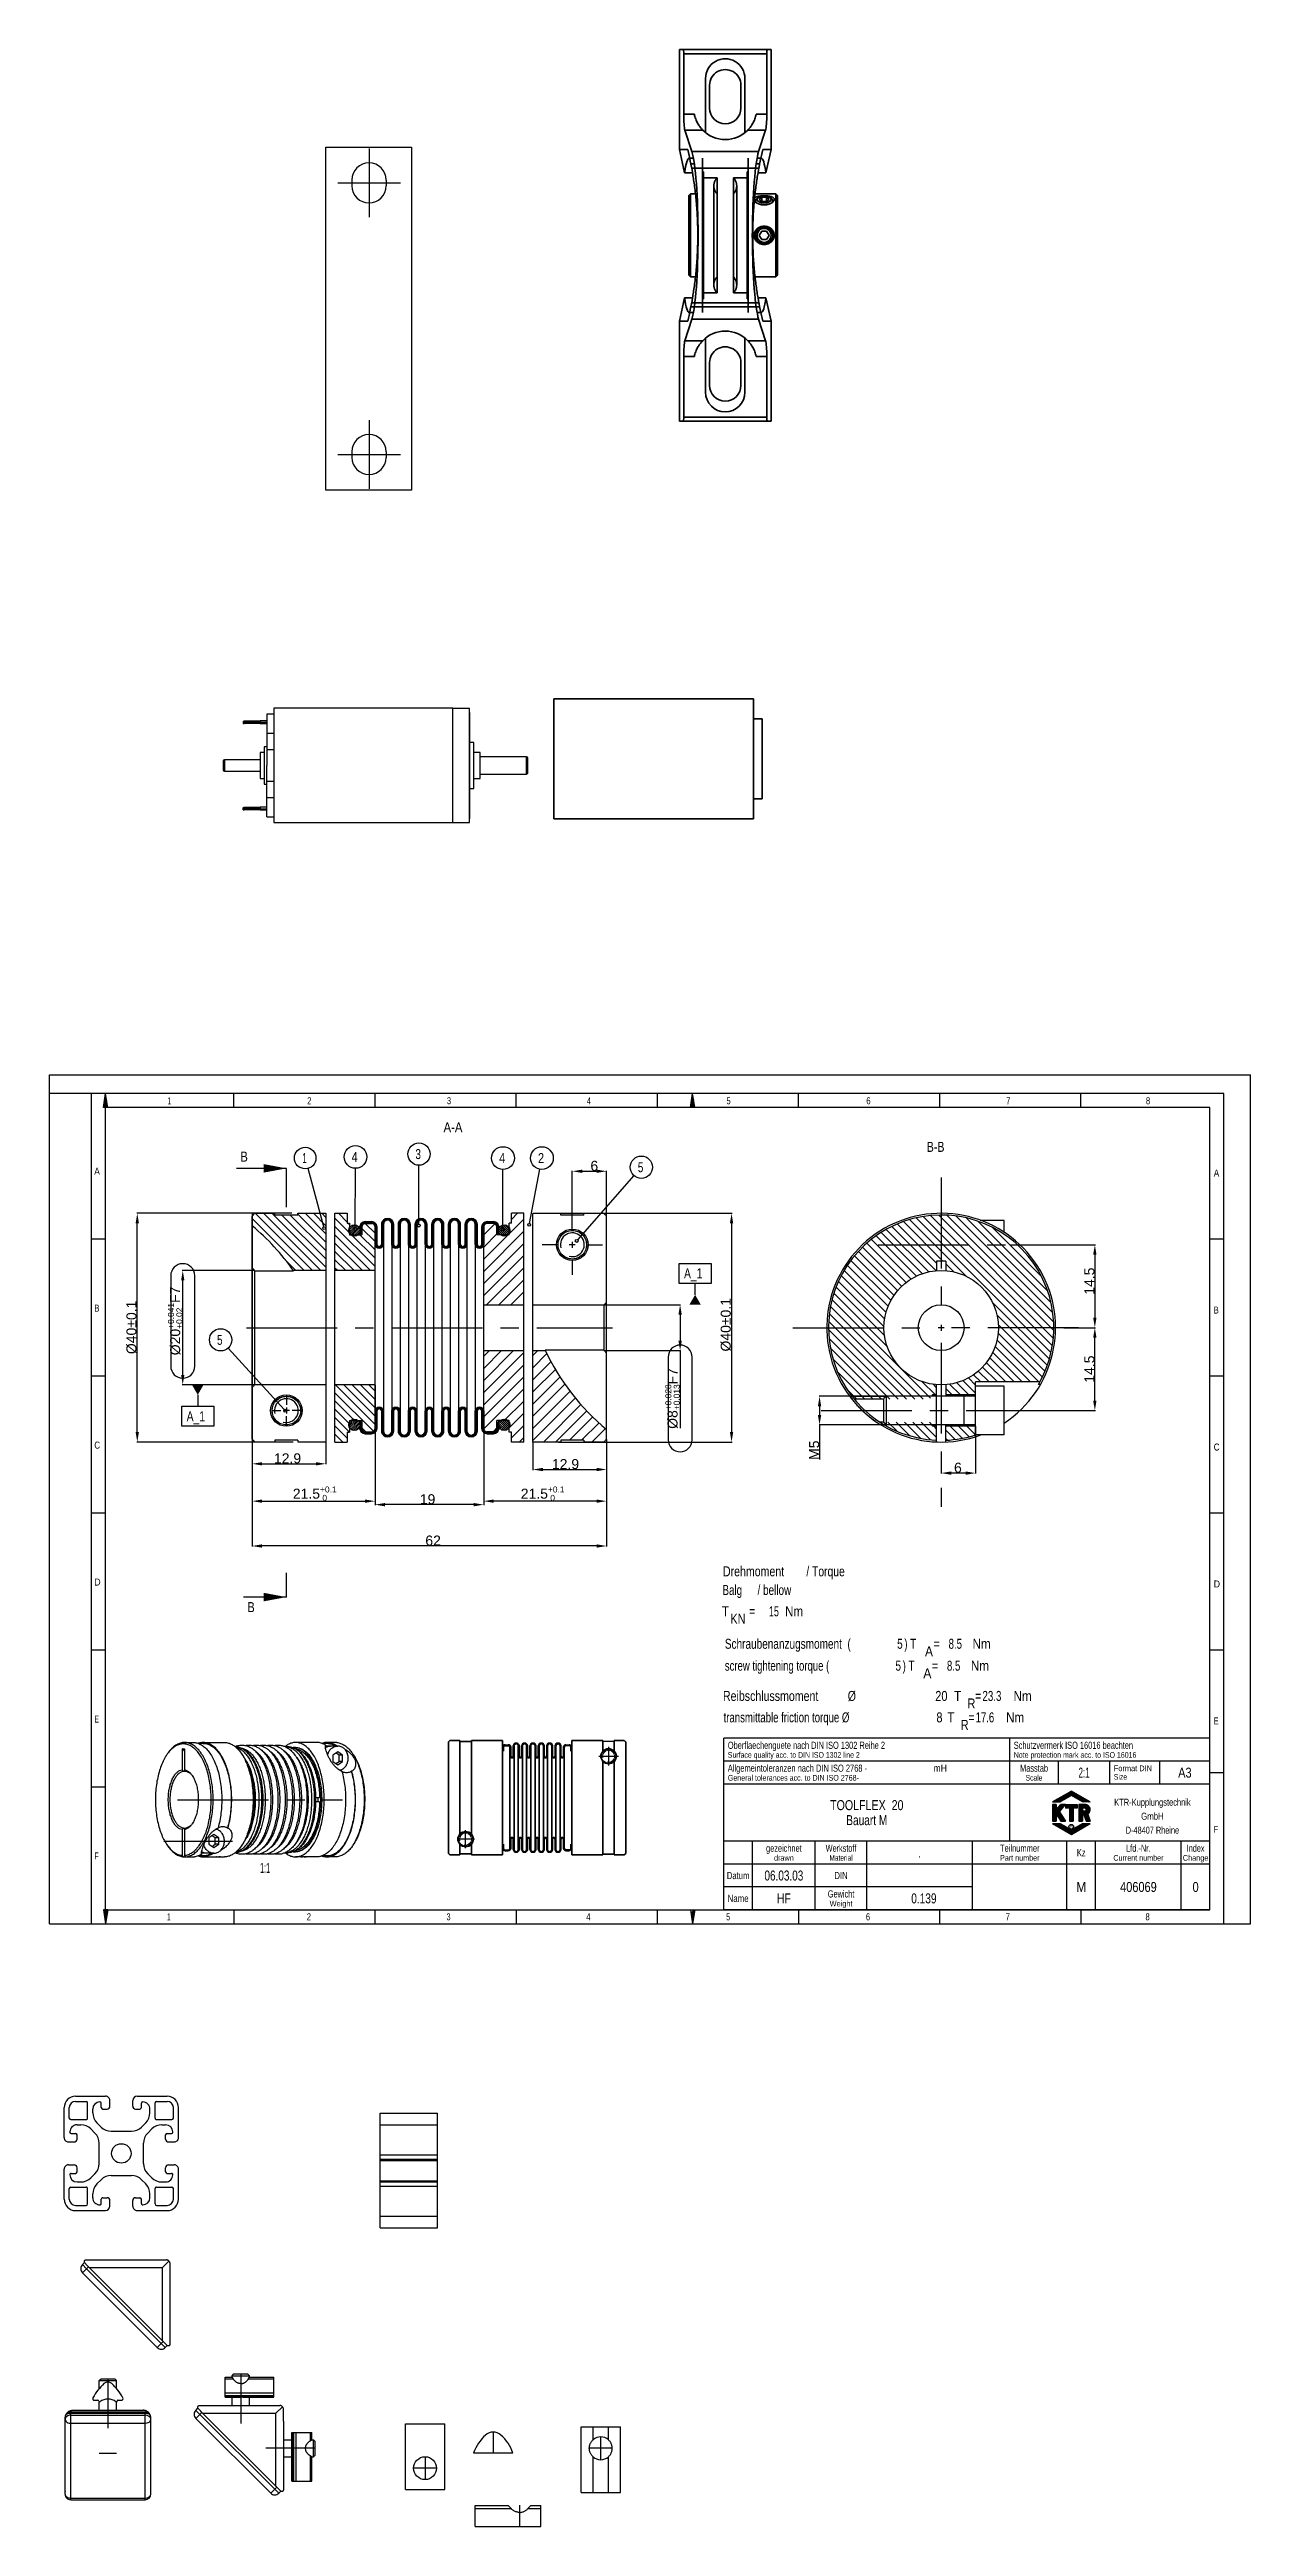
# Model space of a CAD drawing. Header units: millimetres. Extents: x -3183 to 3067, y 1033 to 2218.
# Drawn here: x 2647 to 3067, y 1351 to 2218 of the extents above; entities that cross this region are included whole.
import ezdxf
from ezdxf.enums import TextEntityAlignment as Align

# ---------------------------------------------------------------- set-up
doc = ezdxf.new("R2010")
doc.units = ezdxf.units.MM
for name, pattern in [('ACAD_ISO04W100', [30, 24, -3, 0, -3]), ('CENTER', [50.8, 31.75, -6.35, 6.35, -6.35]), ('phl_thick', [0])]:
    doc.linetypes.add(name, pattern=pattern)
for name, color, linetype in [('BEMASSUNGEN', 7, 'Continuous'), ('DEFAULT_1', 7, 'CENTER'), ('HIDDEN', 7, 'Continuous'), ('osie', 130, 'Continuous'), ('projection', 7, 'Continuous'), ('THICK', 7, 'Continuous')]:
    doc.layers.add(name, color=color, linetype=linetype)
doc.layers.add('Cienkie', color=51, linetype='Continuous', lineweight=13)
doc.layers.add('Kontury', color=7, linetype='Continuous', lineweight=35)
doc.styles.get("Standard").update_dxf_attribs({"font": 'arial.ttf'})
doc.dimstyles.new('DIMSTYLE_1', dxfattribs={"dimtxt": 3.5, "dimasz": 3.5, "dimexe": 0.18, "dimexo": 0.0625, "dimgap": 0.09, "dimtad": 1, "dimdec": 3, "dimlfac": 0.5, "dimdsep": 46, "dimtxsty": 'Standard', "dimcen": 0.09, "dimadec": 0, "dimazin": 0, "dimtp": 0.3, "dimtm": 0.3, "dimtfac": 1, "dimtdec": 3, "dimtofl": 0, "dimtmove": 0, "dimatfit": 3, "dimfxl": 1, "dimtolj": 1, "dimarcsym": 0})
doc.dimstyles.new('DIMSTYLE_2', dxfattribs={"dimtxt": 3.5, "dimasz": 3.5, "dimexe": 0.18, "dimexo": 0.0625, "dimgap": 0.09, "dimtad": 1, "dimdec": 3, "dimlfac": 0.5, "dimdsep": 46, "dimtxsty": 'Standard', "dimcen": 0.09, "dimadec": 0, "dimazin": 0, "dimtp": 0.2, "dimtm": 0.2, "dimtfac": 1, "dimtdec": 3, "dimtofl": 0, "dimtmove": 0, "dimatfit": 3, "dimfxl": 1, "dimtolj": 1, "dimarcsym": 0})
doc.dimstyles.new('DIMSTYLE_3', dxfattribs={"dimtxt": 3.5, "dimasz": 3.5, "dimexe": 0.18, "dimexo": 0.0625, "dimgap": 0.09, "dimtad": 1, "dimlfac": 0.5, "dimdsep": 46, "dimtxsty": 'Standard', "dimcen": 0.09, "dimadec": 0, "dimazin": 0, "dimtol": 1, "dimtp": 0.1, "dimtfac": 0.6, "dimtofl": 0, "dimtmove": 0, "dimatfit": 3, "dimfxl": 1, "dimtolj": 1, "dimarcsym": 0})
doc.dimstyles.new('DIMSTYLE_4', dxfattribs={"dimtxt": 3.5, "dimasz": 3.5, "dimexe": 0.18, "dimexo": 0.0625, "dimgap": 0.09, "dimtad": 1, "dimdec": 3, "dimlfac": 0.5, "dimdsep": 46, "dimtxsty": 'Standard', "dimcen": 0.09, "dimadec": 0, "dimazin": 0, "dimtol": 1, "dimtp": 0.1, "dimtm": 0.1, "dimtfac": 1, "dimtdec": 3, "dimtofl": 0, "dimtmove": 0, "dimatfit": 3, "dimfxl": 1, "dimtolj": 1, "dimarcsym": 0})
doc.dimstyles.new('DIMSTYLE_5', dxfattribs={"dimtxt": 3.5, "dimasz": 3.5, "dimexe": 0.18, "dimexo": 0.0625, "dimgap": 0.09, "dimtad": 1, "dimdec": 4, "dimlfac": 0.5, "dimdsep": 46, "dimtxsty": 'Standard', "dimcen": 0.09, "dimadec": 0, "dimazin": 0, "dimtol": 1, "dimtp": 0.041, "dimtm": -0.02, "dimtfac": 0.6, "dimtdec": 4, "dimtofl": 0, "dimtmove": 0, "dimatfit": 3, "dimfxl": 1, "dimtolj": 1, "dimarcsym": 0})
doc.dimstyles.new('DIMSTYLE_6', dxfattribs={"dimtxt": 3.5, "dimasz": 3.5, "dimexe": 0.18, "dimexo": 0.0625, "dimgap": 0.09, "dimtad": 1, "dimdec": 3, "dimlfac": 0.5, "dimdsep": 46, "dimtxsty": 'Standard', "dimcen": 0.09, "dimadec": 0, "dimazin": 0, "dimtp": 0.1, "dimtm": 0.1, "dimtfac": 1, "dimtdec": 3, "dimtofl": 0, "dimtmove": 0, "dimatfit": 3, "dimfxl": 1, "dimtolj": 1, "dimarcsym": 0})
doc.dimstyles.new('DIMSTYLE_7', dxfattribs={"dimtxt": 3.5, "dimasz": 3.5, "dimexe": 0.18, "dimexo": 0.0625, "dimgap": 0.09, "dimtad": 1, "dimdec": 4, "dimlfac": 0.5, "dimdsep": 46, "dimtxsty": 'Standard', "dimcen": 0.09, "dimadec": 0, "dimazin": 0, "dimtol": 1, "dimtp": 0.028, "dimtm": -0.013, "dimtfac": 0.6, "dimtdec": 4, "dimtofl": 0, "dimtmove": 0, "dimatfit": 3, "dimfxl": 1, "dimtolj": 1, "dimarcsym": 0})

msp = doc.modelspace()

# ---------------------------------------------------------------- texts
at = {"color": 2, "linetype": 'Continuous'}
for s, height, width, p in [('1', 2.44436, 0.571429, (2688.70973, 1848.60394)), ('2', 2.44436, 0.785714, (2737.59702, 1848.60394)), ('3', 2.44436, 0.714286, (2786.4843, 1848.60394)), ('4', 2.44436, 0.785714, (2835.37159, 1848.60394)), ('5', 2.44436, 0.714286, (2884.25888, 1848.60394)), ('6', 2.44436, 0.785714, (2933.14607, 1848.60394)), ('7', 2.44436, 0.785714, (2982.03336, 1848.60394)), ('8', 2.44436, 0.785714, (3030.92065, 1848.60394)), ('A-A', 3.5, 0.809524, (2785.2879, 1838.82651)), ('1', 3.5, 0.571429, (2735.90388, 1828.03008)), ('4', 3.5, 0.785714, (2753.12307, 1828.42994)), ('3', 3.5, 0.714286, (2775.44074, 1829.42961)), ('4', 3.5, 0.785714, (2804.70603, 1828.03008)), ('2', 3.5, 0.785714, (2818.30154, 1828.03008)), ('5', 3.5, 0.714286, (2853.21505, 1824.83113)), ('B-B', 3.5, 0.761905, (2954.26491, 1831.96168)), ('A', 2.44436, 0.857143, (2663.1319, 1823.9844)), ('A', 2.44436, 0.857143, (3054.63098, 1823.30956)), ('B', 2.44436, 0.785714, (2663.1319, 1776.07486)), ('B', 2.44436, 0.785714, (3054.63098, 1775.40022)), ('5', 3.5, 0.714286, (2706.06366, 1764.45108)), ('C', 2.44436, 0.833333, (2663.1319, 1728.16532)), ('C', 2.44436, 0.833333, (3054.63098, 1727.49067)), ('D', 2.44436, 0.904762, (2663.1319, 1680.25578)), ('Drehmoment ', 3.4999991, 0.757576, (2882.99959, 1683.4854)), ('/ Torque', 3.499999, 0.738095, (2912.16625, 1683.4854)), ('D', 2.44436, 0.904762, (3054.63098, 1679.58113)), ('T', 3.5, 0.857143, (2882.57888, 1669.50988)), ('Balg ', 3.499999, 0.7, (2882.84467, 1676.95193)), ('/ bellow', 3.499999, 0.71131, (2895.09466, 1676.95193)), ('15', 3.499999, 0.642857, (2899.07887, 1669.50988)), (' Nm', 3.499999, 0.833333, (2903.57887, 1669.50988)), ('KN', 3.499999, 0.785714, (2885.57888, 1666.88488)), (' = ', 3.499999, 0.761905, (2891.07888, 1669.50988)), ('Schraubenanzugsmoment  (', 3.4999997, 0.717262, (2883.66728, 1658.13964)), ('5', 3.5, 0.714286, (2943.91728, 1658.13964)), (') T', 3.5, 0.690476, (2946.41728, 1658.13964)), ('A', 3.5, 0.857143, (2953.66728, 1655.51464)), ('= ', 3.5, 0.75, (2956.66728, 1658.13964)), ('8.5', 3.5, 0.690476, (2961.91727, 1658.13964)), (' Nm', 3.5, 0.833333, (2969.16727, 1658.13964)), ('screw tightening torque (', 3.4999997, 0.681905, (2883.66979, 1650.468)), ('5', 3.5, 0.714286, (2943.33645, 1650.468)), (') T', 3.5, 0.690476, (2945.83645, 1650.468)), ('A', 3.5, 0.857143, (2953.08645, 1647.843)), ('= ', 3.5, 0.75, (2956.08645, 1650.468)), ('8.5', 3.5, 0.690476, (2961.33645, 1650.468)), (' Nm', 3.5, 0.833333, (2968.58645, 1650.468)), ('Reibschlussmoment          %%c', 3.5, 0.757653, (2883.00857, 1639.88849)), ('20', 3.5, 0.785714, (2957.25856, 1639.88849)), (' T', 3.5, 0.821428, (2962.75856, 1639.88849)), ('R', 3.5, 0.785714, (2968.50856, 1637.26349)), ('=', 3.5, 0.714286, (2971.25856, 1639.88849)), ('23.3', 3.5, 0.696429, (2973.75856, 1639.88849)), (' Nm', 3.5, 0.833333, (2983.50856, 1639.88849)), ('E', 2.44436, 0.714286, (2663.1319, 1632.34624)), ('transmittable friction torque %%c', 3.5, 0.685868, (2883.22897, 1632.39468)), ('8', 3.5, 0.785714, (2957.64563, 1632.39468)), (' T', 3.5, 0.821428, (2960.39563, 1632.39468)), ('R', 3.5, 0.785714, (2966.14563, 1629.76968)), ('=', 3.5, 0.714286, (2968.89563, 1632.39468)), ('17.6', 3.5, 0.678571, (2971.39563, 1632.39468)), (' Nm', 3.5, 0.833333, (2980.89563, 1632.39468)), ('E', 2.44436, 0.714286, (3054.63098, 1631.67159)), ('Surface quality acc. to DIN ISO 1302 line 2', 2, 0.696013, (2884.70604, 1620.01232)), ('Oberflaechenguete nach DIN ISO 1302 Reihe 2', 2.5, 0.714286, (2884.70604, 1623.13732)), ('Schutzvermerk ISO 16016 beachten', 2.5, 0.712054, (2984.70604, 1623.13732)), ('Note protection mark acc. to ISO 16016', 2, 0.699875, (2984.70604, 1620.01232)), ('Allgemeintoleranzen nach DIN ISO 2768 - ', 2.5, 0.719643, (2884.70604, 1615.13732)), ('General tolerances acc. to DIN ISO 2768-', 2, 0.710119, (2884.70604, 1612.01232)), ('mH', 2.5, 0.857143, (2956.67033, 1615.13732)), ('Size', 2, 0.684524, (3019.70604, 1612.32482)), ('Format DIN', 2, 0.740476, (3019.70604, 1615.32482)), ('R', 1.10876, 0.785714, (3004.38551, 1595.32624)), ('F', 2.44436, 0.714286, (3054.63098, 1593.76205)), ('F', 2.44436, 0.714286, (2663.1319, 1584.43669)), ('1:1', 3.5, 0.5, (2721.1146, 1579.75984)), ('1', 2.44436, 0.571429, (2688.55329, 1563.17072)), ('2', 2.44436, 0.785714, (2737.44058, 1563.17072)), ('3', 2.44436, 0.714286, (2786.32787, 1563.17072)), ('4', 2.44436, 0.785714, (2835.21515, 1563.17072)), ('5', 2.44436, 0.714286, (2884.10244, 1563.17072)), ('6', 2.44436, 0.785714, (2932.98973, 1563.17072)), ('7', 2.44436, 0.785714, (2981.87702, 1563.17072)), ('8', 2.44436, 0.785714, (3030.7643, 1563.17072))]:
    msp.add_text(s, height=height, dxfattribs=dict(at, width=width)).set_placement(p)
at = {"color": 7, "linetype": 'Continuous', "width": 0.785714}
for p in [(2714.27674, 1828.53604), (2716.68602, 1670.96626)]:
    msp.add_text('B', height=3.5, dxfattribs=at).set_placement(p)
at = {"color": 2, "linetype": 'Continuous'}
for s, height, width, p in [('Masstab', 2.5, 0.714286, (2991.80604, 1615.13732)), ('Scale', 2, 0.671429, (2991.80604, 1612.01232)), ('2:1', 3.5, 0.571429, (3009.30604, 1613.07482)), ('A3', 3.5, 0.785714, (3044.55604, 1613.07482)), ('KTR-Kupplungstechnik', 2.4443644, 0.70119, (3033.20867, 1603.2364)), ('D-48407 Rheine', 2.4443644, 0.75, (3033.20867, 1593.45895)), ('GmbH', 2.444364, 0.803571, (3033.20857, 1598.34768)), ('gezeichnet', 2.5, 0.67381, (2904.30604, 1587.13732)), ('drawn', 2, 0.757143, (2904.30604, 1584.01232)), ('Werkstoff', 2.5, 0.730159, (2924.30604, 1587.13732)), ('Material', 2, 0.654762, (2924.30604, 1584.01232)), ('.', 3.5, 0.571429, (2951.80604, 1585.07482)), ('Teilnummer', 2.5, 0.72381, (2986.80604, 1587.13732)), ('Part number', 2, 0.720779, (2986.80604, 1584.01232)), ('Kz', 2.5, 0.75, (3008.30604, 1585.57482)), ('Current number', 2, 0.717687, (3028.30604, 1584.01232)), ('Lfd.-Nr.', 2.5, 0.651786, (3028.30604, 1587.13732)), ('Change', 2, 0.734127, (3048.30604, 1584.01232)), ('Index', 2.5, 0.7, (3048.30604, 1587.13732)), ('Datum', 2.5, 0.766667, (2888.30604, 1577.57482)), ('06.03.03', 3.5, 0.714286, (2904.30604, 1577.07482)), ('DIN', 2.5, 0.777778, (2924.30604, 1577.57482)), ('Name', 2.5, 0.785714, (2888.30604, 1569.57482)), ('HF', 3.5, 0.75, (2904.30604, 1569.07482)), ('Gewicht', 2.5, 0.707483, (2924.30604, 1571.13732)), ('Weight', 2, 0.765873, (2924.30604, 1568.01232)), ('   0.139', 3.5, 0.723214, (2951.80604, 1569.07482))]:
    msp.add_text(s, height=height, dxfattribs=dict(at, width=width)).set_placement(p, align=Align.CENTER)
at = {"color": 7, "linetype": 'Continuous'}
for s, width, p in [('TOOLFLEX  20', 0.761905, (2933.30604, 1601.69982)), ('Bauart M', 0.723214, (2933.30604, 1596.44982)), ('M', 0.857143, (3008.30604, 1573.07482)), ('406069', 0.785714, (3028.30604, 1573.07482)), ('0', 0.785714, (3048.30604, 1573.07482))]:
    msp.add_text(s, height=3.5, dxfattribs=dict(at, width=width)).set_placement(p, align=Align.CENTER)
at = {"layer": 'BEMASSUNGEN', "color": 2, "linetype": 'Continuous', "width": 0.738095}
for p in [(2869.3931, 1787.70867), (2695.45002, 1737.70867)]:
    msp.add_text('A_1', height=3.5, dxfattribs=at).set_placement(p)

# ---------------------------------------------------------------- blocks, each defined once
blk = doc.blocks.new('*U3')
at = {"color": 2, "linetype": 'Continuous', "extrusion": (0, 0, -1)}
for points in [[(-116.87, 246.21), (-117.76, 246.04), (-116.48, 245.76)], [(-117.36, 246.52), (-119.57, 246.21), (-116.87, 246.21)], [(-116.87, 246.21), (-118.22, 246.11), (-117.76, 246.04)], [(-119.57, 246.21), (-118.22, 246.11), (-116.87, 246.21)], [(-117.92, 246.69), (-119.07, 246.52), (-117.36, 246.52)], [(-119.07, 246.52), (-119.57, 246.21), (-117.36, 246.52)], [(-119.07, 246.52), (-117.92, 246.69), (-118.51, 246.69)], [(-119.57, 246.21), (-118.67, 246.04), (-118.22, 246.11)], [(-119.57, 246.21), (-119.95, 245.76), (-118.67, 246.04)], [(-118.67, 246.04), (-119.95, 245.76), (-119.08, 245.83)], [(-119.08, 245.83), (-119.95, 245.76), (-119.4, 245.51)], [(-119.95, 245.76), (-120.19, 245.23), (-119.4, 245.51)], [(-119.4, 245.51), (-120.19, 245.23), (-119.61, 245.1)], [(-120.19, 245.23), (-120.28, 244.65), (-119.61, 245.1)], [(-119.61, 245.1), (-120.28, 244.65), (-119.68, 244.65)], [(-119.68, 244.65), (-120.28, 237.77), (-119.68, 237.77)], [(-120.28, 244.65), (-120.28, 237.77), (-119.68, 244.65)], [(-120.28, 237.77), (-119.75, 237.32), (-119.68, 237.77)]]:
    blk.add_solid(points, dxfattribs=at)
blk = doc.blocks.new('*U4')
at = {"color": 2, "linetype": 'Continuous', "extrusion": (0, 0, -1)}
for points in [[(-122.71, 246.21), (-123.61, 246.04), (-122.33, 245.76)], [(-123.21, 246.52), (-125.41, 246.21), (-122.71, 246.21)], [(-122.71, 246.21), (-124.06, 246.11), (-123.61, 246.04)], [(-125.41, 246.21), (-124.06, 246.11), (-122.71, 246.21)], [(-123.77, 246.69), (-124.92, 246.52), (-123.21, 246.52)], [(-124.92, 246.52), (-125.41, 246.21), (-123.21, 246.52)], [(-124.92, 246.52), (-123.77, 246.69), (-124.36, 246.69)], [(-125.41, 246.21), (-124.51, 246.04), (-124.06, 246.11)], [(-125.41, 246.21), (-125.8, 245.76), (-124.51, 246.04)], [(-124.51, 246.04), (-125.8, 245.76), (-124.92, 245.83)], [(-124.92, 245.83), (-125.8, 245.76), (-125.24, 245.51)], [(-125.8, 245.76), (-126.04, 245.23), (-125.24, 245.51)], [(-125.24, 245.51), (-126.04, 245.23), (-125.45, 245.1)], [(-126.04, 245.23), (-126.12, 244.65), (-125.45, 245.1)], [(-125.45, 245.1), (-126.12, 244.65), (-125.52, 244.65)], [(-125.52, 244.65), (-126.12, 237.77), (-125.52, 237.77)], [(-126.12, 244.65), (-126.12, 237.77), (-125.52, 244.65)], [(-126.12, 237.77), (-125.6, 237.32), (-125.52, 237.77)]]:
    blk.add_solid(points, dxfattribs=at)
blk = doc.blocks.new('*U5')
at = {"color": 2, "linetype": 'Continuous', "extrusion": (0, 0, -1)}
for points in [[(-128.56, 246.21), (-129.46, 246.04), (-128.17, 245.76)], [(-129.05, 246.52), (-131.26, 246.21), (-128.56, 246.21)], [(-128.56, 246.21), (-129.91, 246.11), (-129.46, 246.04)], [(-131.26, 246.21), (-129.91, 246.11), (-128.56, 246.21)], [(-129.61, 246.69), (-130.76, 246.52), (-129.05, 246.52)], [(-130.76, 246.52), (-131.26, 246.21), (-129.05, 246.52)], [(-130.76, 246.52), (-129.61, 246.69), (-130.2, 246.69)], [(-131.26, 246.21), (-130.36, 246.04), (-129.91, 246.11)], [(-131.26, 246.21), (-131.64, 245.76), (-130.36, 246.04)], [(-130.36, 246.04), (-131.64, 245.76), (-130.77, 245.83)], [(-130.77, 245.83), (-131.64, 245.76), (-131.09, 245.51)], [(-131.64, 245.76), (-131.89, 245.23), (-131.09, 245.51)], [(-131.09, 245.51), (-131.89, 245.23), (-131.3, 245.1)], [(-131.89, 245.23), (-131.97, 244.65), (-131.3, 245.1)], [(-131.3, 245.1), (-131.97, 244.65), (-131.37, 244.65)], [(-131.37, 244.65), (-131.97, 237.77), (-131.37, 237.77)], [(-131.97, 244.65), (-131.97, 237.77), (-131.37, 244.65)], [(-131.97, 237.77), (-131.44, 237.32), (-131.37, 237.77)]]:
    blk.add_solid(points, dxfattribs=at)
blk = doc.blocks.new('*U6')
at = {"color": 2, "linetype": 'Continuous', "extrusion": (0, 0, -1)}
for points in [[(-134.4, 246.21), (-135.3, 246.04), (-134.02, 245.76)], [(-134.9, 246.52), (-137.1, 246.21), (-134.4, 246.21)], [(-134.4, 246.21), (-135.75, 246.11), (-135.3, 246.04)], [(-137.1, 246.21), (-135.75, 246.11), (-134.4, 246.21)], [(-135.46, 246.69), (-136.61, 246.52), (-134.9, 246.52)], [(-136.61, 246.52), (-137.1, 246.21), (-134.9, 246.52)], [(-136.61, 246.52), (-135.46, 246.69), (-136.05, 246.69)], [(-137.1, 246.21), (-136.21, 246.04), (-135.75, 246.11)], [(-137.1, 246.21), (-137.49, 245.76), (-136.21, 246.04)], [(-136.21, 246.04), (-137.49, 245.76), (-136.61, 245.83)], [(-136.61, 245.83), (-137.49, 245.76), (-136.94, 245.51)], [(-137.49, 245.76), (-137.73, 245.23), (-136.94, 245.51)], [(-136.94, 245.51), (-137.73, 245.23), (-137.14, 245.1)], [(-137.73, 245.23), (-137.82, 244.65), (-137.14, 245.1)], [(-137.14, 245.1), (-137.82, 244.65), (-137.22, 244.65)], [(-137.22, 244.65), (-137.82, 237.77), (-137.22, 237.77)], [(-137.82, 244.65), (-137.82, 237.77), (-137.22, 244.65)], [(-137.82, 237.77), (-137.29, 237.32), (-137.22, 237.77)]]:
    blk.add_solid(points, dxfattribs=at)
blk = doc.blocks.new('*U7')
at = {"color": 2, "linetype": 'Continuous', "extrusion": (0, 0, -1)}
for points in [[(-140.25, 246.21), (-141.15, 246.04), (-139.87, 245.76)], [(-140.74, 246.52), (-142.95, 246.21), (-140.25, 246.21)], [(-140.25, 246.21), (-141.6, 246.11), (-141.15, 246.04)], [(-142.95, 246.21), (-141.6, 246.11), (-140.25, 246.21)], [(-141.31, 246.69), (-142.46, 246.52), (-140.74, 246.52)], [(-142.46, 246.52), (-142.95, 246.21), (-140.74, 246.52)], [(-142.46, 246.52), (-141.31, 246.69), (-141.89, 246.69)], [(-142.95, 246.21), (-142.05, 246.04), (-141.6, 246.11)], [(-142.95, 246.21), (-143.33, 245.76), (-142.05, 246.04)], [(-142.05, 246.04), (-143.33, 245.76), (-142.46, 245.83)], [(-142.46, 245.83), (-143.33, 245.76), (-142.78, 245.51)], [(-143.33, 245.76), (-143.58, 245.23), (-142.78, 245.51)], [(-142.78, 245.51), (-143.58, 245.23), (-142.99, 245.1)], [(-143.58, 245.23), (-143.66, 244.65), (-142.99, 245.1)], [(-142.99, 245.1), (-143.66, 244.65), (-143.06, 244.65)], [(-143.06, 244.65), (-143.66, 237.77), (-143.06, 237.77)], [(-143.66, 244.65), (-143.66, 237.77), (-143.06, 244.65)], [(-143.66, 237.77), (-143.13, 237.32), (-143.06, 237.77)]]:
    blk.add_solid(points, dxfattribs=at)
blk = doc.blocks.new('*U8')
at = {"color": 2, "linetype": 'Continuous', "extrusion": (0, 0, -1)}
for points in [[(-146.1, 246.21), (-147, 246.04), (-145.71, 245.76)], [(-146.59, 246.52), (-148.8, 246.21), (-146.1, 246.21)], [(-146.1, 246.21), (-147.45, 246.11), (-147, 246.04)], [(-148.8, 246.21), (-147.45, 246.11), (-146.1, 246.21)], [(-147.15, 246.69), (-148.3, 246.52), (-146.59, 246.52)], [(-148.3, 246.52), (-148.8, 246.21), (-146.59, 246.52)], [(-148.3, 246.52), (-147.15, 246.69), (-147.74, 246.69)], [(-148.8, 246.21), (-147.9, 246.04), (-147.45, 246.11)], [(-148.8, 246.21), (-149.18, 245.76), (-147.9, 246.04)], [(-147.9, 246.04), (-149.18, 245.76), (-148.31, 245.83)], [(-148.31, 245.83), (-149.18, 245.76), (-148.63, 245.51)], [(-149.18, 245.76), (-149.42, 245.23), (-148.63, 245.51)], [(-148.63, 245.51), (-149.42, 245.23), (-148.84, 245.1)], [(-149.42, 245.23), (-149.51, 244.65), (-148.84, 245.1)], [(-148.84, 245.1), (-149.51, 244.65), (-148.91, 244.65)], [(-148.91, 244.65), (-149.51, 237.77), (-148.91, 237.77)], [(-149.51, 244.65), (-149.51, 237.77), (-148.91, 244.65)], [(-149.51, 237.77), (-148.98, 237.32), (-148.91, 237.77)]]:
    blk.add_solid(points, dxfattribs=at)
blk = doc.blocks.new('*U9')
at = {"color": 2, "linetype": 'Continuous', "extrusion": (0, 0, -1)}
for points in [[(-116.24, 245.23), (-116.83, 245.1), (-116.15, 244.65)], [(-116.83, 245.1), (-116.75, 244.65), (-116.15, 244.65)], [(-116.15, 244.65), (-116.75, 237.77), (-116.15, 237.77)], [(-116.75, 244.65), (-116.75, 237.77), (-116.15, 244.65)], [(-116.48, 245.76), (-117.03, 245.51), (-116.24, 245.23)], [(-117.03, 245.51), (-116.83, 245.1), (-116.24, 245.23)], [(-117.76, 246.04), (-117.36, 245.83), (-116.48, 245.76)], [(-117.36, 245.83), (-117.03, 245.51), (-116.48, 245.76)], [(-115.72, 237.03), (-116.48, 236.91), (-115.44, 236.92)], [(-115.95, 237.22), (-116.48, 236.91), (-115.72, 237.03)], [(-116.1, 237.48), (-116.68, 237.32), (-115.95, 237.22)], [(-116.68, 237.32), (-116.48, 236.91), (-115.95, 237.22)], [(-116.15, 237.77), (-116.68, 237.32), (-116.1, 237.48)], [(-116.75, 237.77), (-116.68, 237.32), (-116.15, 237.77)]]:
    blk.add_solid(points, dxfattribs=at)
blk = doc.blocks.new('*U10')
at = {"color": 2, "linetype": 'Continuous', "extrusion": (0, 0, -1)}
for points in [[(-122.08, 245.23), (-122.67, 245.1), (-122, 244.65)], [(-122.67, 245.1), (-122.6, 244.65), (-122, 244.65)], [(-122, 244.65), (-122.6, 237.77), (-122, 237.77)], [(-122.6, 244.65), (-122.6, 237.77), (-122, 244.65)], [(-122.33, 245.76), (-122.88, 245.51), (-122.08, 245.23)], [(-122.88, 245.51), (-122.67, 245.1), (-122.08, 245.23)], [(-123.61, 246.04), (-123.2, 245.83), (-122.33, 245.76)], [(-123.2, 245.83), (-122.88, 245.51), (-122.33, 245.76)], [(-121.57, 237.03), (-122.32, 236.91), (-121.29, 236.92)], [(-121.8, 237.22), (-122.32, 236.91), (-121.57, 237.03)], [(-121.95, 237.48), (-122.53, 237.32), (-121.8, 237.22)], [(-122.53, 237.32), (-122.32, 236.91), (-121.8, 237.22)], [(-122, 237.77), (-122.53, 237.32), (-121.95, 237.48)], [(-122.6, 237.77), (-122.53, 237.32), (-122, 237.77)]]:
    blk.add_solid(points, dxfattribs=at)
blk = doc.blocks.new('*U11')
at = {"color": 2, "linetype": 'Continuous', "extrusion": (0, 0, -1)}
for points in [[(-127.93, 245.23), (-128.52, 245.1), (-127.85, 244.65)], [(-128.52, 245.1), (-128.45, 244.65), (-127.85, 244.65)], [(-127.85, 244.65), (-128.45, 237.77), (-127.85, 237.77)], [(-128.45, 244.65), (-128.45, 237.77), (-127.85, 244.65)], [(-128.17, 245.76), (-128.73, 245.51), (-127.93, 245.23)], [(-128.73, 245.51), (-128.52, 245.1), (-127.93, 245.23)], [(-129.46, 246.04), (-129.05, 245.83), (-128.17, 245.76)], [(-129.05, 245.83), (-128.73, 245.51), (-128.17, 245.76)], [(-127.42, 237.03), (-128.17, 236.91), (-127.13, 236.92)], [(-127.65, 237.22), (-128.17, 236.91), (-127.42, 237.03)], [(-127.79, 237.48), (-128.38, 237.32), (-127.65, 237.22)], [(-128.38, 237.32), (-128.17, 236.91), (-127.65, 237.22)], [(-127.85, 237.77), (-128.38, 237.32), (-127.79, 237.48)], [(-128.45, 237.77), (-128.38, 237.32), (-127.85, 237.77)]]:
    blk.add_solid(points, dxfattribs=at)
blk = doc.blocks.new('*U12')
at = {"color": 2, "linetype": 'Continuous', "extrusion": (0, 0, -1)}
for points in [[(-133.78, 245.23), (-134.36, 245.1), (-133.69, 244.65)], [(-134.36, 245.1), (-134.29, 244.65), (-133.69, 244.65)], [(-133.69, 244.65), (-134.29, 237.77), (-133.69, 237.77)], [(-134.29, 244.65), (-134.29, 237.77), (-133.69, 244.65)], [(-134.02, 245.76), (-134.57, 245.51), (-133.78, 245.23)], [(-134.57, 245.51), (-134.36, 245.1), (-133.78, 245.23)], [(-135.3, 246.04), (-134.9, 245.83), (-134.02, 245.76)], [(-134.9, 245.83), (-134.57, 245.51), (-134.02, 245.76)], [(-133.26, 237.03), (-134.01, 236.91), (-132.98, 236.92)], [(-133.49, 237.22), (-134.01, 236.91), (-133.26, 237.03)], [(-133.64, 237.48), (-134.22, 237.32), (-133.49, 237.22)], [(-134.22, 237.32), (-134.01, 236.91), (-133.49, 237.22)], [(-133.69, 237.77), (-134.22, 237.32), (-133.64, 237.48)], [(-134.29, 237.77), (-134.22, 237.32), (-133.69, 237.77)]]:
    blk.add_solid(points, dxfattribs=at)
blk = doc.blocks.new('*U13')
at = {"color": 2, "linetype": 'Continuous', "extrusion": (0, 0, -1)}
for points in [[(-139.62, 245.23), (-140.21, 245.1), (-139.54, 244.65)], [(-140.21, 245.1), (-140.14, 244.65), (-139.54, 244.65)], [(-139.54, 244.65), (-140.14, 237.77), (-139.54, 237.77)], [(-140.14, 244.65), (-140.14, 237.77), (-139.54, 244.65)], [(-139.87, 245.76), (-140.42, 245.51), (-139.62, 245.23)], [(-140.42, 245.51), (-140.21, 245.1), (-139.62, 245.23)], [(-141.15, 246.04), (-140.74, 245.83), (-139.87, 245.76)], [(-140.74, 245.83), (-140.42, 245.51), (-139.87, 245.76)], [(-139.11, 237.03), (-139.86, 236.91), (-138.83, 236.92)], [(-139.34, 237.22), (-139.86, 236.91), (-139.11, 237.03)], [(-139.49, 237.48), (-140.07, 237.32), (-139.34, 237.22)], [(-140.07, 237.32), (-139.86, 236.91), (-139.34, 237.22)], [(-139.54, 237.77), (-140.07, 237.32), (-139.49, 237.48)], [(-140.14, 237.77), (-140.07, 237.32), (-139.54, 237.77)]]:
    blk.add_solid(points, dxfattribs=at)
blk = doc.blocks.new('*U14')
at = {"color": 2, "linetype": 'Continuous', "extrusion": (0, 0, -1)}
for points in [[(-145.47, 245.23), (-146.06, 245.1), (-145.39, 244.65)], [(-146.06, 245.1), (-145.99, 244.65), (-145.39, 244.65)], [(-145.39, 244.65), (-145.99, 237.77), (-145.39, 237.77)], [(-145.99, 244.65), (-145.99, 237.77), (-145.39, 244.65)], [(-145.71, 245.76), (-146.26, 245.51), (-145.47, 245.23)], [(-146.26, 245.51), (-146.06, 245.1), (-145.47, 245.23)], [(-147, 246.04), (-146.59, 245.83), (-145.71, 245.76)], [(-146.59, 245.83), (-146.26, 245.51), (-145.71, 245.76)], [(-144.95, 237.03), (-145.71, 236.91), (-144.67, 236.92)], [(-145.18, 237.22), (-145.71, 236.91), (-144.95, 237.03)], [(-145.33, 237.48), (-145.91, 237.32), (-145.18, 237.22)], [(-145.91, 237.32), (-145.71, 236.91), (-145.18, 237.22)], [(-145.39, 237.77), (-145.91, 237.32), (-145.33, 237.48)], [(-145.99, 237.77), (-145.91, 237.32), (-145.39, 237.77)]]:
    blk.add_solid(points, dxfattribs=at)
blk = doc.blocks.new('*U15')
at = {"color": 2, "linetype": 'Continuous', "extrusion": (0, 0, -1)}
for points in [[(-109.16, 245.08), (-110.06, 244.95), (-108.87, 244.71)], [(-109.53, 245.37), (-113.9, 245.08), (-109.16, 245.08)], [(-109.16, 245.08), (-110.43, 245.01), (-110.06, 244.95)], [(-113.9, 245.08), (-110.43, 245.01), (-109.16, 245.08)], [(-109.97, 245.55), (-113.53, 245.37), (-109.53, 245.37)], [(-113.53, 245.37), (-113.9, 245.08), (-109.53, 245.37)], [(-110.43, 245.61), (-113.1, 245.55), (-109.97, 245.55)], [(-113.1, 245.55), (-113.53, 245.37), (-109.97, 245.55)], [(-113.1, 245.55), (-110.43, 245.61), (-112.63, 245.61)], [(-113.9, 245.08), (-112.63, 245.01), (-110.43, 245.01)], [(-113.9, 245.08), (-113, 244.95), (-112.63, 245.01)], [(-113.9, 245.08), (-114.19, 244.71), (-113, 244.95)], [(-113, 244.95), (-114.19, 244.71), (-113.34, 244.78)], [(-113.34, 244.78), (-114.19, 244.71), (-113.6, 244.52)], [(-114.19, 244.71), (-114.37, 244.28), (-113.6, 244.52)], [(-113.6, 244.52), (-114.37, 244.28), (-113.77, 244.18)], [(-114.37, 244.28), (-114.43, 243.81), (-113.77, 244.18)], [(-113.77, 244.18), (-114.43, 243.81), (-113.83, 243.81)], [(-113.83, 243.81), (-114.43, 237.77), (-113.83, 237.77)], [(-114.43, 243.81), (-114.43, 237.77), (-113.83, 243.81)], [(-114.43, 237.77), (-113.9, 237.32), (-113.83, 237.77)]]:
    blk.add_solid(points, dxfattribs=at)
blk = doc.blocks.new('*U16')
at = {"color": 2, "linetype": 'Continuous', "extrusion": (0, 0, -1)}
for points in [[(-151.76, 245.08), (-152.66, 244.95), (-151.47, 244.71)], [(-152.13, 245.37), (-156.5, 245.08), (-151.76, 245.08)], [(-151.76, 245.08), (-153.03, 245.01), (-152.66, 244.95)], [(-156.5, 245.08), (-153.03, 245.01), (-151.76, 245.08)], [(-152.57, 245.55), (-156.13, 245.37), (-152.13, 245.37)], [(-156.13, 245.37), (-156.5, 245.08), (-152.13, 245.37)], [(-153.03, 245.61), (-155.7, 245.55), (-152.57, 245.55)], [(-155.7, 245.55), (-156.13, 245.37), (-152.57, 245.55)], [(-155.7, 245.55), (-153.03, 245.61), (-155.23, 245.61)], [(-156.5, 245.08), (-155.23, 245.01), (-153.03, 245.01)], [(-156.5, 245.08), (-155.6, 244.95), (-155.23, 245.01)], [(-156.5, 245.08), (-156.79, 244.71), (-155.6, 244.95)], [(-155.6, 244.95), (-156.79, 244.71), (-155.94, 244.78)], [(-155.94, 244.78), (-156.79, 244.71), (-156.2, 244.52)], [(-156.79, 244.71), (-156.97, 244.28), (-156.2, 244.52)], [(-156.2, 244.52), (-156.97, 244.28), (-156.37, 244.18)], [(-156.97, 244.28), (-157.03, 243.81), (-156.37, 244.18)], [(-156.37, 244.18), (-157.03, 243.81), (-156.43, 243.81)], [(-156.43, 243.81), (-157.03, 241.51), (-156.43, 241.51)], [(-157.03, 243.81), (-157.03, 241.51), (-156.43, 243.81)]]:
    blk.add_solid(points, dxfattribs=at)
blk = doc.blocks.new('*U17')
at = {"color": 2, "linetype": 'Continuous', "extrusion": (0, 0, -1)}
for points in [[(-108.69, 244.28), (-109.29, 244.18), (-108.63, 243.81)], [(-109.29, 244.18), (-109.23, 243.81), (-108.63, 243.81)], [(-108.63, 243.81), (-109.23, 241.51), (-108.63, 241.51)], [(-109.23, 243.81), (-109.23, 241.51), (-108.63, 243.81)], [(-108.87, 244.71), (-109.46, 244.52), (-108.69, 244.28)], [(-109.46, 244.52), (-109.29, 244.18), (-108.69, 244.28)], [(-110.06, 244.95), (-109.73, 244.78), (-108.87, 244.71)], [(-109.73, 244.78), (-109.46, 244.52), (-108.87, 244.71)]]:
    blk.add_solid(points, dxfattribs=at)
blk = doc.blocks.new('*U18')
at = {"color": 2, "linetype": 'Continuous', "extrusion": (0, 0, -1)}
for points in [[(-151.29, 244.28), (-151.89, 244.18), (-151.23, 243.81)], [(-151.89, 244.18), (-151.83, 243.81), (-151.23, 243.81)], [(-151.23, 243.81), (-151.83, 237.77), (-151.23, 237.77)], [(-151.83, 243.81), (-151.83, 237.77), (-151.23, 243.81)], [(-151.47, 244.71), (-152.06, 244.52), (-151.29, 244.28)], [(-152.06, 244.52), (-151.89, 244.18), (-151.29, 244.28)], [(-152.66, 244.95), (-152.33, 244.78), (-151.47, 244.71)], [(-152.33, 244.78), (-152.06, 244.52), (-151.47, 244.71)], [(-150.8, 237.03), (-151.55, 236.91), (-150.52, 236.92)], [(-151.03, 237.22), (-151.55, 236.91), (-150.8, 237.03)], [(-151.18, 237.48), (-151.76, 237.32), (-151.03, 237.22)], [(-151.76, 237.32), (-151.55, 236.91), (-151.03, 237.22)], [(-151.23, 237.77), (-151.76, 237.32), (-151.18, 237.48)], [(-151.83, 237.77), (-151.76, 237.32), (-151.23, 237.77)]]:
    blk.add_solid(points, dxfattribs=at)
blk = doc.blocks.new('*U19')
at = {"color": 2, "linetype": 'Continuous', "extrusion": (0, 0, -1)}
for points in [[(-114.43, 237.77), (-114.48, 237.48), (-113.9, 237.32)], [(-114.48, 237.48), (-114.63, 237.22), (-113.9, 237.32)], [(-113.9, 237.32), (-114.63, 237.22), (-114.11, 236.91)]]:
    blk.add_solid(points, dxfattribs=at)
blk = doc.blocks.new('*U20')
at = {"color": 2, "linetype": 'Continuous', "extrusion": (0, 0, -1)}
for points in [[(-120.28, 237.77), (-120.33, 237.48), (-119.75, 237.32)], [(-120.33, 237.48), (-120.48, 237.22), (-119.75, 237.32)], [(-119.75, 237.32), (-120.48, 237.22), (-119.96, 236.91)]]:
    blk.add_solid(points, dxfattribs=at)
blk = doc.blocks.new('*U21')
at = {"color": 2, "linetype": 'Continuous', "extrusion": (0, 0, -1)}
for points in [[(-126.12, 237.77), (-126.18, 237.48), (-125.6, 237.32)], [(-126.18, 237.48), (-126.33, 237.22), (-125.6, 237.32)], [(-125.6, 237.32), (-126.33, 237.22), (-125.8, 236.91)]]:
    blk.add_solid(points, dxfattribs=at)
blk = doc.blocks.new('*U22')
at = {"color": 2, "linetype": 'Continuous', "extrusion": (0, 0, -1)}
for points in [[(-131.97, 237.77), (-132.02, 237.48), (-131.44, 237.32)], [(-132.02, 237.48), (-132.17, 237.22), (-131.44, 237.32)], [(-131.44, 237.32), (-132.17, 237.22), (-131.65, 236.91)]]:
    blk.add_solid(points, dxfattribs=at)
blk = doc.blocks.new('*U23')
at = {"color": 2, "linetype": 'Continuous', "extrusion": (0, 0, -1)}
for points in [[(-137.82, 237.77), (-137.87, 237.48), (-137.29, 237.32)], [(-137.87, 237.48), (-138.02, 237.22), (-137.29, 237.32)], [(-137.29, 237.32), (-138.02, 237.22), (-137.5, 236.91)]]:
    blk.add_solid(points, dxfattribs=at)
blk = doc.blocks.new('*U24')
at = {"color": 2, "linetype": 'Continuous', "extrusion": (0, 0, -1)}
for points in [[(-143.66, 237.77), (-143.71, 237.48), (-143.13, 237.32)], [(-143.71, 237.48), (-143.86, 237.22), (-143.13, 237.32)], [(-143.13, 237.32), (-143.86, 237.22), (-143.34, 236.91)]]:
    blk.add_solid(points, dxfattribs=at)
blk = doc.blocks.new('*U25')
at = {"color": 2, "linetype": 'Continuous', "extrusion": (0, 0, -1)}
for points in [[(-149.51, 237.77), (-149.56, 237.48), (-148.98, 237.32)], [(-149.56, 237.48), (-149.71, 237.22), (-148.98, 237.32)], [(-148.98, 237.32), (-149.71, 237.22), (-149.19, 236.91)]]:
    blk.add_solid(points, dxfattribs=at)
blk = doc.blocks.new('*U26')
at = {"color": 2, "linetype": 'Continuous', "extrusion": (0, 0, -1)}
for points in [[(-114.63, 237.22), (-114.86, 237.03), (-114.11, 236.91)], [(-114.86, 237.03), (-115.14, 236.92), (-114.11, 236.91)], [(-115.44, 236.92), (-116.48, 236.91), (-114.11, 236.91)], [(-114.11, 236.91), (-115.14, 236.92), (-115.44, 236.92)], [(-114.11, 236.91), (-116.15, 236.59), (-114.43, 236.59)], [(-116.48, 236.91), (-116.15, 236.59), (-114.11, 236.91)], [(-114.43, 236.59), (-115.74, 236.38), (-114.84, 236.38)], [(-116.15, 236.59), (-115.74, 236.38), (-114.43, 236.59)], [(-115.74, 236.38), (-115.29, 236.31), (-114.84, 236.38)]]:
    blk.add_solid(points, dxfattribs=at)
blk = doc.blocks.new('*U27')
at = {"color": 2, "linetype": 'Continuous', "extrusion": (0, 0, -1)}
for points in [[(-120.48, 237.22), (-120.71, 237.03), (-119.96, 236.91)], [(-120.71, 237.03), (-120.99, 236.92), (-119.96, 236.91)], [(-121.29, 236.92), (-122.32, 236.91), (-119.96, 236.91)], [(-119.96, 236.91), (-120.99, 236.92), (-121.29, 236.92)], [(-119.96, 236.91), (-122, 236.59), (-120.28, 236.59)], [(-122.32, 236.91), (-122, 236.59), (-119.96, 236.91)], [(-120.28, 236.59), (-121.59, 236.38), (-120.69, 236.38)], [(-122, 236.59), (-121.59, 236.38), (-120.28, 236.59)], [(-121.59, 236.38), (-121.14, 236.31), (-120.69, 236.38)]]:
    blk.add_solid(points, dxfattribs=at)
blk = doc.blocks.new('*U28')
at = {"color": 2, "linetype": 'Continuous', "extrusion": (0, 0, -1)}
for points in [[(-126.33, 237.22), (-126.55, 237.03), (-125.8, 236.91)], [(-126.55, 237.03), (-126.84, 236.92), (-125.8, 236.91)], [(-127.13, 236.92), (-128.17, 236.91), (-125.8, 236.91)], [(-125.8, 236.91), (-126.84, 236.92), (-127.13, 236.92)], [(-125.8, 236.91), (-127.84, 236.59), (-126.13, 236.59)], [(-128.17, 236.91), (-127.84, 236.59), (-125.8, 236.91)], [(-126.13, 236.59), (-127.44, 236.38), (-126.53, 236.38)], [(-127.84, 236.59), (-127.44, 236.38), (-126.13, 236.59)], [(-127.44, 236.38), (-126.99, 236.31), (-126.53, 236.38)]]:
    blk.add_solid(points, dxfattribs=at)
blk = doc.blocks.new('*U29')
at = {"color": 2, "linetype": 'Continuous', "extrusion": (0, 0, -1)}
for points in [[(-132.17, 237.22), (-132.4, 237.03), (-131.65, 236.91)], [(-132.4, 237.03), (-132.68, 236.92), (-131.65, 236.91)], [(-132.98, 236.92), (-134.01, 236.91), (-131.65, 236.91)], [(-131.65, 236.91), (-132.68, 236.92), (-132.98, 236.92)], [(-131.65, 236.91), (-133.69, 236.59), (-131.97, 236.59)], [(-134.01, 236.91), (-133.69, 236.59), (-131.65, 236.91)], [(-131.97, 236.59), (-133.28, 236.38), (-132.38, 236.38)], [(-133.69, 236.59), (-133.28, 236.38), (-131.97, 236.59)], [(-133.28, 236.38), (-132.83, 236.31), (-132.38, 236.38)]]:
    blk.add_solid(points, dxfattribs=at)
blk = doc.blocks.new('*U30')
at = {"color": 2, "linetype": 'Continuous', "extrusion": (0, 0, -1)}
for points in [[(-138.02, 237.22), (-138.25, 237.03), (-137.5, 236.91)], [(-138.25, 237.03), (-138.53, 236.92), (-137.5, 236.91)], [(-138.83, 236.92), (-139.86, 236.91), (-137.5, 236.91)], [(-137.5, 236.91), (-138.53, 236.92), (-138.83, 236.92)], [(-137.5, 236.91), (-139.54, 236.59), (-137.82, 236.59)], [(-139.86, 236.91), (-139.54, 236.59), (-137.5, 236.91)], [(-137.82, 236.59), (-139.13, 236.38), (-138.23, 236.38)], [(-139.54, 236.59), (-139.13, 236.38), (-137.82, 236.59)], [(-139.13, 236.38), (-138.68, 236.31), (-138.23, 236.38)]]:
    blk.add_solid(points, dxfattribs=at)
blk = doc.blocks.new('*U31')
at = {"color": 2, "linetype": 'Continuous', "extrusion": (0, 0, -1)}
for points in [[(-143.86, 237.22), (-144.09, 237.03), (-143.34, 236.91)], [(-144.09, 237.03), (-144.37, 236.92), (-143.34, 236.91)], [(-144.67, 236.92), (-145.71, 236.91), (-143.34, 236.91)], [(-143.34, 236.91), (-144.37, 236.92), (-144.67, 236.92)], [(-143.34, 236.91), (-145.38, 236.59), (-143.66, 236.59)], [(-145.71, 236.91), (-145.38, 236.59), (-143.34, 236.91)], [(-143.66, 236.59), (-144.98, 236.38), (-144.07, 236.38)], [(-145.38, 236.59), (-144.98, 236.38), (-143.66, 236.59)], [(-144.98, 236.38), (-144.52, 236.31), (-144.07, 236.38)]]:
    blk.add_solid(points, dxfattribs=at)
blk = doc.blocks.new('*U32')
at = {"color": 2, "linetype": 'Continuous', "extrusion": (0, 0, -1)}
for points in [[(-149.71, 237.22), (-149.94, 237.03), (-149.19, 236.91)], [(-149.94, 237.03), (-150.22, 236.92), (-149.19, 236.91)], [(-150.52, 236.92), (-151.55, 236.91), (-149.19, 236.91)], [(-149.19, 236.91), (-150.22, 236.92), (-150.52, 236.92)], [(-149.19, 236.91), (-151.23, 236.59), (-149.51, 236.59)], [(-151.55, 236.91), (-151.23, 236.59), (-149.19, 236.91)], [(-149.51, 236.59), (-150.82, 236.38), (-149.92, 236.38)], [(-151.23, 236.59), (-150.82, 236.38), (-149.51, 236.59)], [(-150.82, 236.38), (-150.37, 236.31), (-149.92, 236.38)]]:
    blk.add_solid(points, dxfattribs=at)
blk = doc.blocks.new('*U33')
at = {"color": 2, "linetype": 'Continuous', "extrusion": (0, 0, -1)}
for points in [[(-114.11, 180.11), (-115.14, 180.1), (-113.9, 179.7)], [(-114.43, 180.43), (-116.48, 180.11), (-114.11, 180.11)], [(-116.48, 180.11), (-115.14, 180.1), (-114.11, 180.11)], [(-114.84, 180.64), (-116.15, 180.43), (-114.43, 180.43)], [(-116.15, 180.43), (-116.48, 180.11), (-114.43, 180.43)], [(-115.29, 180.71), (-115.74, 180.64), (-114.84, 180.64)], [(-115.74, 180.64), (-116.15, 180.43), (-114.84, 180.64)], [(-116.48, 180.11), (-115.44, 180.1), (-115.14, 180.1)], [(-116.48, 180.11), (-116.68, 179.7), (-115.44, 180.1)], [(-115.44, 180.1), (-116.68, 179.7), (-115.72, 180)], [(-115.72, 180), (-116.68, 179.7), (-115.95, 179.8)], [(-115.95, 179.8), (-116.68, 179.7), (-116.1, 179.54)], [(-116.68, 179.7), (-116.75, 179.25), (-116.1, 179.54)], [(-116.1, 179.54), (-116.75, 179.25), (-116.15, 179.25)], [(-116.15, 179.25), (-116.75, 172.37), (-116.15, 172.37)], [(-116.75, 179.25), (-116.75, 172.37), (-116.15, 179.25)], [(-116.75, 172.37), (-116.24, 171.79), (-116.15, 172.37)]]:
    blk.add_solid(points, dxfattribs=at)
blk = doc.blocks.new('*U34')
at = {"color": 2, "linetype": 'Continuous', "extrusion": (0, 0, -1)}
for points in [[(-119.96, 180.11), (-120.99, 180.1), (-119.75, 179.7)], [(-120.28, 180.43), (-122.32, 180.11), (-119.96, 180.11)], [(-122.32, 180.11), (-120.99, 180.1), (-119.96, 180.11)], [(-120.69, 180.64), (-122, 180.43), (-120.28, 180.43)], [(-122, 180.43), (-122.32, 180.11), (-120.28, 180.43)], [(-121.14, 180.71), (-121.59, 180.64), (-120.69, 180.64)], [(-121.59, 180.64), (-122, 180.43), (-120.69, 180.64)], [(-122.32, 180.11), (-121.29, 180.1), (-120.99, 180.1)], [(-122.32, 180.11), (-122.53, 179.7), (-121.29, 180.1)], [(-121.29, 180.1), (-122.53, 179.7), (-121.57, 180)], [(-121.57, 180), (-122.53, 179.7), (-121.8, 179.8)], [(-121.8, 179.8), (-122.53, 179.7), (-121.95, 179.54)], [(-122.53, 179.7), (-122.6, 179.25), (-121.95, 179.54)], [(-121.95, 179.54), (-122.6, 179.25), (-122, 179.25)], [(-122, 179.25), (-122.6, 172.37), (-122, 172.37)], [(-122.6, 179.25), (-122.6, 172.37), (-122, 179.25)], [(-122.6, 172.37), (-122.08, 171.79), (-122, 172.37)]]:
    blk.add_solid(points, dxfattribs=at)
blk = doc.blocks.new('*U35')
at = {"color": 2, "linetype": 'Continuous', "extrusion": (0, 0, -1)}
for points in [[(-125.8, 180.11), (-126.84, 180.1), (-125.6, 179.7)], [(-126.13, 180.43), (-128.17, 180.11), (-125.8, 180.11)], [(-128.17, 180.11), (-126.84, 180.1), (-125.8, 180.11)], [(-126.53, 180.64), (-127.84, 180.43), (-126.13, 180.43)], [(-127.84, 180.43), (-128.17, 180.11), (-126.13, 180.43)], [(-126.99, 180.71), (-127.44, 180.64), (-126.53, 180.64)], [(-127.44, 180.64), (-127.84, 180.43), (-126.53, 180.64)], [(-128.17, 180.11), (-127.13, 180.1), (-126.84, 180.1)], [(-128.17, 180.11), (-128.38, 179.7), (-127.13, 180.1)], [(-127.13, 180.1), (-128.38, 179.7), (-127.42, 180)], [(-127.42, 180), (-128.38, 179.7), (-127.65, 179.8)], [(-127.65, 179.8), (-128.38, 179.7), (-127.79, 179.54)], [(-128.38, 179.7), (-128.45, 179.25), (-127.79, 179.54)], [(-127.79, 179.54), (-128.45, 179.25), (-127.85, 179.25)], [(-127.85, 179.25), (-128.45, 172.37), (-127.85, 172.37)], [(-128.45, 179.25), (-128.45, 172.37), (-127.85, 179.25)], [(-128.45, 172.37), (-127.93, 171.79), (-127.85, 172.37)]]:
    blk.add_solid(points, dxfattribs=at)
blk = doc.blocks.new('*U36')
at = {"color": 2, "linetype": 'Continuous', "extrusion": (0, 0, -1)}
for points in [[(-131.65, 180.11), (-132.68, 180.1), (-131.44, 179.7)], [(-131.97, 180.43), (-134.01, 180.11), (-131.65, 180.11)], [(-134.01, 180.11), (-132.68, 180.1), (-131.65, 180.11)], [(-132.38, 180.64), (-133.69, 180.43), (-131.97, 180.43)], [(-133.69, 180.43), (-134.01, 180.11), (-131.97, 180.43)], [(-132.83, 180.71), (-133.28, 180.64), (-132.38, 180.64)], [(-133.28, 180.64), (-133.69, 180.43), (-132.38, 180.64)], [(-134.01, 180.11), (-132.98, 180.1), (-132.68, 180.1)], [(-134.01, 180.11), (-134.22, 179.7), (-132.98, 180.1)], [(-132.98, 180.1), (-134.22, 179.7), (-133.26, 180)], [(-133.26, 180), (-134.22, 179.7), (-133.49, 179.8)], [(-133.49, 179.8), (-134.22, 179.7), (-133.64, 179.54)], [(-134.22, 179.7), (-134.29, 179.25), (-133.64, 179.54)], [(-133.64, 179.54), (-134.29, 179.25), (-133.69, 179.25)], [(-133.69, 179.25), (-134.29, 172.37), (-133.69, 172.37)], [(-134.29, 179.25), (-134.29, 172.37), (-133.69, 179.25)], [(-134.29, 172.37), (-133.78, 171.79), (-133.69, 172.37)]]:
    blk.add_solid(points, dxfattribs=at)
blk = doc.blocks.new('*U37')
at = {"color": 2, "linetype": 'Continuous', "extrusion": (0, 0, -1)}
for points in [[(-137.5, 180.11), (-138.53, 180.1), (-137.29, 179.7)], [(-137.82, 180.43), (-139.86, 180.11), (-137.5, 180.11)], [(-139.86, 180.11), (-138.53, 180.1), (-137.5, 180.11)], [(-138.23, 180.64), (-139.54, 180.43), (-137.82, 180.43)], [(-139.54, 180.43), (-139.86, 180.11), (-137.82, 180.43)], [(-138.68, 180.71), (-139.13, 180.64), (-138.23, 180.64)], [(-139.13, 180.64), (-139.54, 180.43), (-138.23, 180.64)], [(-139.86, 180.11), (-138.83, 180.1), (-138.53, 180.1)], [(-139.86, 180.11), (-140.07, 179.7), (-138.83, 180.1)], [(-138.83, 180.1), (-140.07, 179.7), (-139.11, 180)], [(-139.11, 180), (-140.07, 179.7), (-139.34, 179.8)], [(-139.34, 179.8), (-140.07, 179.7), (-139.49, 179.54)], [(-140.07, 179.7), (-140.14, 179.25), (-139.49, 179.54)], [(-139.49, 179.54), (-140.14, 179.25), (-139.54, 179.25)], [(-139.54, 179.25), (-140.14, 172.37), (-139.54, 172.37)], [(-140.14, 179.25), (-140.14, 172.37), (-139.54, 179.25)], [(-140.14, 172.37), (-139.62, 171.79), (-139.54, 172.37)]]:
    blk.add_solid(points, dxfattribs=at)
blk = doc.blocks.new('*U38')
at = {"color": 2, "linetype": 'Continuous', "extrusion": (0, 0, -1)}
for points in [[(-143.34, 180.11), (-144.37, 180.1), (-143.13, 179.7)], [(-143.66, 180.43), (-145.71, 180.11), (-143.34, 180.11)], [(-145.71, 180.11), (-144.37, 180.1), (-143.34, 180.11)], [(-144.07, 180.64), (-145.38, 180.43), (-143.66, 180.43)], [(-145.38, 180.43), (-145.71, 180.11), (-143.66, 180.43)], [(-144.52, 180.71), (-144.98, 180.64), (-144.07, 180.64)], [(-144.98, 180.64), (-145.38, 180.43), (-144.07, 180.64)], [(-145.71, 180.11), (-144.67, 180.1), (-144.37, 180.1)], [(-145.71, 180.11), (-145.91, 179.7), (-144.67, 180.1)], [(-144.67, 180.1), (-145.91, 179.7), (-144.95, 180)], [(-144.95, 180), (-145.91, 179.7), (-145.18, 179.8)], [(-145.18, 179.8), (-145.91, 179.7), (-145.33, 179.54)], [(-145.91, 179.7), (-145.99, 179.25), (-145.33, 179.54)], [(-145.33, 179.54), (-145.99, 179.25), (-145.39, 179.25)], [(-145.39, 179.25), (-145.99, 172.37), (-145.39, 172.37)], [(-145.99, 179.25), (-145.99, 172.37), (-145.39, 179.25)], [(-145.99, 172.37), (-145.47, 171.79), (-145.39, 172.37)]]:
    blk.add_solid(points, dxfattribs=at)
blk = doc.blocks.new('*U39')
at = {"color": 2, "linetype": 'Continuous', "extrusion": (0, 0, -1)}
for points in [[(-149.19, 180.11), (-150.22, 180.1), (-148.98, 179.7)], [(-149.51, 180.43), (-151.55, 180.11), (-149.19, 180.11)], [(-151.55, 180.11), (-150.22, 180.1), (-149.19, 180.11)], [(-149.92, 180.64), (-151.23, 180.43), (-149.51, 180.43)], [(-151.23, 180.43), (-151.55, 180.11), (-149.51, 180.43)], [(-150.37, 180.71), (-150.82, 180.64), (-149.92, 180.64)], [(-150.82, 180.64), (-151.23, 180.43), (-149.92, 180.64)], [(-151.55, 180.11), (-150.52, 180.1), (-150.22, 180.1)], [(-151.55, 180.11), (-151.76, 179.7), (-150.52, 180.1)], [(-150.52, 180.1), (-151.76, 179.7), (-150.8, 180)], [(-150.8, 180), (-151.76, 179.7), (-151.03, 179.8)], [(-151.03, 179.8), (-151.76, 179.7), (-151.18, 179.54)], [(-151.76, 179.7), (-151.83, 179.25), (-151.18, 179.54)], [(-151.18, 179.54), (-151.83, 179.25), (-151.23, 179.25)], [(-151.23, 179.25), (-151.83, 173.21), (-151.23, 173.21)], [(-151.83, 179.25), (-151.83, 173.21), (-151.23, 179.25)], [(-151.83, 173.21), (-151.29, 172.75), (-151.23, 173.21)]]:
    blk.add_solid(points, dxfattribs=at)
blk = doc.blocks.new('*U40')
at = {"color": 2, "linetype": 'Continuous', "extrusion": (0, 0, -1)}
for points in [[(-113.9, 179.7), (-114.48, 179.54), (-113.83, 179.25)], [(-114.48, 179.54), (-114.43, 179.25), (-113.83, 179.25)], [(-113.83, 179.25), (-114.43, 173.21), (-113.83, 173.21)], [(-114.43, 179.25), (-114.43, 173.21), (-113.83, 179.25)], [(-115.14, 180.1), (-114.86, 180), (-113.9, 179.7)], [(-114.86, 180), (-114.63, 179.8), (-113.9, 179.7)], [(-114.63, 179.8), (-114.48, 179.54), (-113.9, 179.7)], [(-113.34, 172.24), (-113.9, 171.94), (-113, 172.07)], [(-113.6, 172.51), (-114.19, 172.31), (-113.34, 172.24)], [(-114.19, 172.31), (-113.9, 171.94), (-113.34, 172.24)], [(-113.77, 172.84), (-114.37, 172.75), (-113.6, 172.51)], [(-114.37, 172.75), (-114.19, 172.31), (-113.6, 172.51)], [(-113.83, 173.21), (-114.37, 172.75), (-113.77, 172.84)], [(-114.43, 173.21), (-114.37, 172.75), (-113.83, 173.21)]]:
    blk.add_solid(points, dxfattribs=at)
blk = doc.blocks.new('*U41')
at = {"color": 2, "linetype": 'Continuous', "extrusion": (0, 0, -1)}
for points in [[(-119.75, 179.7), (-120.33, 179.54), (-119.68, 179.25)], [(-120.33, 179.54), (-120.28, 179.25), (-119.68, 179.25)], [(-119.68, 179.25), (-120.28, 172.37), (-119.68, 172.37)], [(-120.28, 179.25), (-120.28, 172.37), (-119.68, 179.25)], [(-120.99, 180.1), (-120.71, 180), (-119.75, 179.7)], [(-120.71, 180), (-120.48, 179.8), (-119.75, 179.7)], [(-120.48, 179.8), (-120.33, 179.54), (-119.75, 179.7)], [(-119.08, 171.19), (-119.57, 170.81), (-118.67, 170.98)], [(-119.4, 171.51), (-119.95, 171.26), (-119.08, 171.19)], [(-119.95, 171.26), (-119.57, 170.81), (-119.08, 171.19)], [(-119.61, 171.92), (-120.19, 171.79), (-119.4, 171.51)], [(-120.19, 171.79), (-119.95, 171.26), (-119.4, 171.51)], [(-119.68, 172.37), (-120.19, 171.79), (-119.61, 171.92)], [(-120.28, 172.37), (-120.19, 171.79), (-119.68, 172.37)]]:
    blk.add_solid(points, dxfattribs=at)
blk = doc.blocks.new('*U42')
at = {"color": 2, "linetype": 'Continuous', "extrusion": (0, 0, -1)}
for points in [[(-125.6, 179.7), (-126.18, 179.54), (-125.52, 179.25)], [(-126.18, 179.54), (-126.12, 179.25), (-125.52, 179.25)], [(-125.52, 179.25), (-126.12, 172.37), (-125.52, 172.37)], [(-126.12, 179.25), (-126.12, 172.37), (-125.52, 179.25)], [(-126.84, 180.1), (-126.55, 180), (-125.6, 179.7)], [(-126.55, 180), (-126.33, 179.8), (-125.6, 179.7)], [(-126.33, 179.8), (-126.18, 179.54), (-125.6, 179.7)], [(-124.92, 171.19), (-125.41, 170.81), (-124.51, 170.98)], [(-125.24, 171.51), (-125.8, 171.26), (-124.92, 171.19)], [(-125.8, 171.26), (-125.41, 170.81), (-124.92, 171.19)], [(-125.45, 171.92), (-126.04, 171.79), (-125.24, 171.51)], [(-126.04, 171.79), (-125.8, 171.26), (-125.24, 171.51)], [(-125.52, 172.37), (-126.04, 171.79), (-125.45, 171.92)], [(-126.12, 172.37), (-126.04, 171.79), (-125.52, 172.37)]]:
    blk.add_solid(points, dxfattribs=at)
blk = doc.blocks.new('*U43')
at = {"color": 2, "linetype": 'Continuous', "extrusion": (0, 0, -1)}
for points in [[(-131.44, 179.7), (-132.02, 179.54), (-131.37, 179.25)], [(-132.02, 179.54), (-131.97, 179.25), (-131.37, 179.25)], [(-131.37, 179.25), (-131.97, 172.37), (-131.37, 172.37)], [(-131.97, 179.25), (-131.97, 172.37), (-131.37, 179.25)], [(-132.68, 180.1), (-132.4, 180), (-131.44, 179.7)], [(-132.4, 180), (-132.17, 179.8), (-131.44, 179.7)], [(-132.17, 179.8), (-132.02, 179.54), (-131.44, 179.7)], [(-130.77, 171.19), (-131.26, 170.81), (-130.36, 170.98)], [(-131.09, 171.51), (-131.64, 171.26), (-130.77, 171.19)], [(-131.64, 171.26), (-131.26, 170.81), (-130.77, 171.19)], [(-131.3, 171.92), (-131.89, 171.79), (-131.09, 171.51)], [(-131.89, 171.79), (-131.64, 171.26), (-131.09, 171.51)], [(-131.37, 172.37), (-131.89, 171.79), (-131.3, 171.92)], [(-131.97, 172.37), (-131.89, 171.79), (-131.37, 172.37)]]:
    blk.add_solid(points, dxfattribs=at)
blk = doc.blocks.new('*U44')
at = {"color": 2, "linetype": 'Continuous', "extrusion": (0, 0, -1)}
for points in [[(-137.29, 179.7), (-137.87, 179.54), (-137.22, 179.25)], [(-137.87, 179.54), (-137.82, 179.25), (-137.22, 179.25)], [(-137.22, 179.25), (-137.82, 172.37), (-137.22, 172.37)], [(-137.82, 179.25), (-137.82, 172.37), (-137.22, 179.25)], [(-138.53, 180.1), (-138.25, 180), (-137.29, 179.7)], [(-138.25, 180), (-138.02, 179.8), (-137.29, 179.7)], [(-138.02, 179.8), (-137.87, 179.54), (-137.29, 179.7)], [(-136.61, 171.19), (-137.1, 170.81), (-136.21, 170.98)], [(-136.94, 171.51), (-137.49, 171.26), (-136.61, 171.19)], [(-137.49, 171.26), (-137.1, 170.81), (-136.61, 171.19)], [(-137.14, 171.92), (-137.73, 171.79), (-136.94, 171.51)], [(-137.73, 171.79), (-137.49, 171.26), (-136.94, 171.51)], [(-137.22, 172.37), (-137.73, 171.79), (-137.14, 171.92)], [(-137.82, 172.37), (-137.73, 171.79), (-137.22, 172.37)]]:
    blk.add_solid(points, dxfattribs=at)
blk = doc.blocks.new('*U45')
at = {"color": 2, "linetype": 'Continuous', "extrusion": (0, 0, -1)}
for points in [[(-143.13, 179.7), (-143.71, 179.54), (-143.06, 179.25)], [(-143.71, 179.54), (-143.66, 179.25), (-143.06, 179.25)], [(-143.06, 179.25), (-143.66, 172.37), (-143.06, 172.37)], [(-143.66, 179.25), (-143.66, 172.37), (-143.06, 179.25)], [(-144.37, 180.1), (-144.09, 180), (-143.13, 179.7)], [(-144.09, 180), (-143.86, 179.8), (-143.13, 179.7)], [(-143.86, 179.8), (-143.71, 179.54), (-143.13, 179.7)], [(-142.46, 171.19), (-142.95, 170.81), (-142.05, 170.98)], [(-142.78, 171.51), (-143.33, 171.26), (-142.46, 171.19)], [(-143.33, 171.26), (-142.95, 170.81), (-142.46, 171.19)], [(-142.99, 171.92), (-143.58, 171.79), (-142.78, 171.51)], [(-143.58, 171.79), (-143.33, 171.26), (-142.78, 171.51)], [(-143.06, 172.37), (-143.58, 171.79), (-142.99, 171.92)], [(-143.66, 172.37), (-143.58, 171.79), (-143.06, 172.37)]]:
    blk.add_solid(points, dxfattribs=at)
blk = doc.blocks.new('*U46')
at = {"color": 2, "linetype": 'Continuous', "extrusion": (0, 0, -1)}
for points in [[(-148.98, 179.7), (-149.56, 179.54), (-148.91, 179.25)], [(-149.56, 179.54), (-149.51, 179.25), (-148.91, 179.25)], [(-148.91, 179.25), (-149.51, 172.37), (-148.91, 172.37)], [(-149.51, 179.25), (-149.51, 172.37), (-148.91, 179.25)], [(-150.22, 180.1), (-149.94, 180), (-148.98, 179.7)], [(-149.94, 180), (-149.71, 179.8), (-148.98, 179.7)], [(-149.71, 179.8), (-149.56, 179.54), (-148.98, 179.7)], [(-148.31, 171.19), (-148.8, 170.81), (-147.9, 170.98)], [(-148.63, 171.51), (-149.18, 171.26), (-148.31, 171.19)], [(-149.18, 171.26), (-148.8, 170.81), (-148.31, 171.19)], [(-148.84, 171.92), (-149.42, 171.79), (-148.63, 171.51)], [(-149.42, 171.79), (-149.18, 171.26), (-148.63, 171.51)], [(-148.91, 172.37), (-149.42, 171.79), (-148.84, 171.92)], [(-149.51, 172.37), (-149.42, 171.79), (-148.91, 172.37)]]:
    blk.add_solid(points, dxfattribs=at)
blk = doc.blocks.new('*U47')
at = {"color": 2, "linetype": 'Continuous', "extrusion": (0, 0, -1)}
for points in [[(-108.63, 173.21), (-108.63, 175.51), (-108.69, 172.75)], [(-109.23, 175.51), (-108.69, 172.75), (-108.63, 175.51)], [(-108.69, 172.75), (-109.23, 175.51), (-109.23, 173.21)]]:
    blk.add_solid(points, dxfattribs=at)
blk = doc.blocks.new('*U48')
at = {"color": 2, "linetype": 'Continuous', "extrusion": (0, 0, -1)}
for points in [[(-157.03, 173.21), (-156.43, 175.51), (-157.03, 175.51)], [(-156.43, 175.51), (-157.03, 173.21), (-156.43, 173.21)], [(-155.94, 172.24), (-156.5, 171.94), (-155.6, 172.07)], [(-156.2, 172.51), (-156.79, 172.31), (-155.94, 172.24)], [(-156.79, 172.31), (-156.5, 171.94), (-155.94, 172.24)], [(-156.37, 172.84), (-156.97, 172.75), (-156.2, 172.51)], [(-156.97, 172.75), (-156.79, 172.31), (-156.2, 172.51)], [(-156.43, 173.21), (-156.97, 172.75), (-156.37, 172.84)], [(-157.03, 173.21), (-156.97, 172.75), (-156.43, 173.21)]]:
    blk.add_solid(points, dxfattribs=at)
blk = doc.blocks.new('*U49')
at = {"color": 2, "linetype": 'Continuous', "extrusion": (0, 0, -1)}
for points in [[(-109.23, 173.21), (-109.29, 172.84), (-108.69, 172.75)], [(-109.29, 172.84), (-109.46, 172.51), (-108.69, 172.75)], [(-108.69, 172.75), (-109.46, 172.51), (-108.87, 172.31)], [(-109.46, 172.51), (-109.73, 172.24), (-108.87, 172.31)], [(-108.87, 172.31), (-109.73, 172.24), (-109.16, 171.94)]]:
    blk.add_solid(points, dxfattribs=at)
blk = doc.blocks.new('*U50')
at = {"color": 2, "linetype": 'Continuous', "extrusion": (0, 0, -1)}
for points in [[(-151.83, 173.21), (-151.89, 172.84), (-151.29, 172.75)], [(-151.89, 172.84), (-152.06, 172.51), (-151.29, 172.75)], [(-151.29, 172.75), (-152.06, 172.51), (-151.47, 172.31)], [(-152.06, 172.51), (-152.33, 172.24), (-151.47, 172.31)], [(-151.47, 172.31), (-152.33, 172.24), (-151.76, 171.94)]]:
    blk.add_solid(points, dxfattribs=at)
blk = doc.blocks.new('*U51')
at = {"color": 2, "linetype": 'Continuous', "extrusion": (0, 0, -1)}
for points in [[(-109.73, 172.24), (-110.06, 172.07), (-109.16, 171.94)], [(-110.06, 172.07), (-110.43, 172.01), (-109.16, 171.94)], [(-112.63, 172.01), (-113.9, 171.94), (-109.16, 171.94)], [(-109.16, 171.94), (-110.43, 172.01), (-112.63, 172.01)], [(-109.16, 171.94), (-113.53, 171.65), (-109.53, 171.65)], [(-113.9, 171.94), (-113.53, 171.65), (-109.16, 171.94)], [(-109.53, 171.65), (-113.1, 171.47), (-109.97, 171.47)], [(-113.53, 171.65), (-113.1, 171.47), (-109.53, 171.65)], [(-109.97, 171.47), (-112.63, 171.41), (-110.43, 171.41)], [(-113.1, 171.47), (-112.63, 171.41), (-109.97, 171.47)], [(-113, 172.07), (-113.9, 171.94), (-112.63, 172.01)]]:
    blk.add_solid(points, dxfattribs=at)
blk = doc.blocks.new('*U52')
at = {"color": 2, "linetype": 'Continuous', "extrusion": (0, 0, -1)}
for points in [[(-152.33, 172.24), (-152.66, 172.07), (-151.76, 171.94)], [(-152.66, 172.07), (-153.03, 172.01), (-151.76, 171.94)], [(-155.23, 172.01), (-156.5, 171.94), (-151.76, 171.94)], [(-151.76, 171.94), (-153.03, 172.01), (-155.23, 172.01)], [(-151.76, 171.94), (-156.13, 171.65), (-152.13, 171.65)], [(-156.5, 171.94), (-156.13, 171.65), (-151.76, 171.94)], [(-152.13, 171.65), (-155.7, 171.47), (-152.57, 171.47)], [(-156.13, 171.65), (-155.7, 171.47), (-152.13, 171.65)], [(-152.57, 171.47), (-155.23, 171.41), (-153.03, 171.41)], [(-155.7, 171.47), (-155.23, 171.41), (-152.57, 171.47)], [(-155.6, 172.07), (-156.5, 171.94), (-155.23, 172.01)]]:
    blk.add_solid(points, dxfattribs=at)
blk = doc.blocks.new('*U53')
at = {"color": 2, "linetype": 'Continuous', "extrusion": (0, 0, -1)}
for points in [[(-116.75, 172.37), (-116.83, 171.92), (-116.24, 171.79)], [(-116.83, 171.92), (-117.03, 171.51), (-116.24, 171.79)], [(-116.24, 171.79), (-117.03, 171.51), (-116.48, 171.26)], [(-117.03, 171.51), (-117.36, 171.19), (-116.48, 171.26)], [(-116.48, 171.26), (-117.36, 171.19), (-116.87, 170.81)]]:
    blk.add_solid(points, dxfattribs=at)
blk = doc.blocks.new('*U54')
at = {"color": 2, "linetype": 'Continuous', "extrusion": (0, 0, -1)}
for points in [[(-122.6, 172.37), (-122.67, 171.92), (-122.08, 171.79)], [(-122.67, 171.92), (-122.88, 171.51), (-122.08, 171.79)], [(-122.08, 171.79), (-122.88, 171.51), (-122.33, 171.26)], [(-122.88, 171.51), (-123.2, 171.19), (-122.33, 171.26)], [(-122.33, 171.26), (-123.2, 171.19), (-122.71, 170.81)]]:
    blk.add_solid(points, dxfattribs=at)
blk = doc.blocks.new('*U55')
at = {"color": 2, "linetype": 'Continuous', "extrusion": (0, 0, -1)}
for points in [[(-128.45, 172.37), (-128.52, 171.92), (-127.93, 171.79)], [(-128.52, 171.92), (-128.73, 171.51), (-127.93, 171.79)], [(-127.93, 171.79), (-128.73, 171.51), (-128.17, 171.26)], [(-128.73, 171.51), (-129.05, 171.19), (-128.17, 171.26)], [(-128.17, 171.26), (-129.05, 171.19), (-128.56, 170.81)]]:
    blk.add_solid(points, dxfattribs=at)
blk = doc.blocks.new('*U56')
at = {"color": 2, "linetype": 'Continuous', "extrusion": (0, 0, -1)}
for points in [[(-134.29, 172.37), (-134.36, 171.92), (-133.78, 171.79)], [(-134.36, 171.92), (-134.57, 171.51), (-133.78, 171.79)], [(-133.78, 171.79), (-134.57, 171.51), (-134.02, 171.26)], [(-134.57, 171.51), (-134.9, 171.19), (-134.02, 171.26)], [(-134.02, 171.26), (-134.9, 171.19), (-134.4, 170.81)]]:
    blk.add_solid(points, dxfattribs=at)
blk = doc.blocks.new('*U57')
at = {"color": 2, "linetype": 'Continuous', "extrusion": (0, 0, -1)}
for points in [[(-140.14, 172.37), (-140.21, 171.92), (-139.62, 171.79)], [(-140.21, 171.92), (-140.42, 171.51), (-139.62, 171.79)], [(-139.62, 171.79), (-140.42, 171.51), (-139.87, 171.26)], [(-140.42, 171.51), (-140.74, 171.19), (-139.87, 171.26)], [(-139.87, 171.26), (-140.74, 171.19), (-140.25, 170.81)]]:
    blk.add_solid(points, dxfattribs=at)
blk = doc.blocks.new('*U58')
at = {"color": 2, "linetype": 'Continuous', "extrusion": (0, 0, -1)}
for points in [[(-145.99, 172.37), (-146.06, 171.92), (-145.47, 171.79)], [(-146.06, 171.92), (-146.26, 171.51), (-145.47, 171.79)], [(-145.47, 171.79), (-146.26, 171.51), (-145.71, 171.26)], [(-146.26, 171.51), (-146.59, 171.19), (-145.71, 171.26)], [(-145.71, 171.26), (-146.59, 171.19), (-146.1, 170.81)]]:
    blk.add_solid(points, dxfattribs=at)
blk = doc.blocks.new('*U59')
at = {"color": 2, "linetype": 'Continuous', "extrusion": (0, 0, -1)}
for points in [[(-117.36, 171.19), (-117.76, 170.98), (-116.87, 170.81)], [(-117.76, 170.98), (-118.22, 170.91), (-116.87, 170.81)], [(-118.22, 170.91), (-119.57, 170.81), (-116.87, 170.81)], [(-116.87, 170.81), (-119.07, 170.5), (-117.36, 170.5)], [(-119.57, 170.81), (-119.07, 170.5), (-116.87, 170.81)], [(-117.36, 170.5), (-118.51, 170.33), (-117.92, 170.33)], [(-119.07, 170.5), (-118.51, 170.33), (-117.36, 170.5)], [(-118.67, 170.98), (-119.57, 170.81), (-118.22, 170.91)]]:
    blk.add_solid(points, dxfattribs=at)
blk = doc.blocks.new('*U60')
at = {"color": 2, "linetype": 'Continuous', "extrusion": (0, 0, -1)}
for points in [[(-123.2, 171.19), (-123.61, 170.98), (-122.71, 170.81)], [(-123.61, 170.98), (-124.06, 170.91), (-122.71, 170.81)], [(-124.06, 170.91), (-125.41, 170.81), (-122.71, 170.81)], [(-122.71, 170.81), (-124.92, 170.5), (-123.21, 170.5)], [(-125.41, 170.81), (-124.92, 170.5), (-122.71, 170.81)], [(-123.21, 170.5), (-124.36, 170.33), (-123.77, 170.33)], [(-124.92, 170.5), (-124.36, 170.33), (-123.21, 170.5)], [(-124.51, 170.98), (-125.41, 170.81), (-124.06, 170.91)]]:
    blk.add_solid(points, dxfattribs=at)
blk = doc.blocks.new('*U61')
at = {"color": 2, "linetype": 'Continuous', "extrusion": (0, 0, -1)}
for points in [[(-129.05, 171.19), (-129.46, 170.98), (-128.56, 170.81)], [(-129.46, 170.98), (-129.91, 170.91), (-128.56, 170.81)], [(-129.91, 170.91), (-131.26, 170.81), (-128.56, 170.81)], [(-128.56, 170.81), (-130.76, 170.5), (-129.05, 170.5)], [(-131.26, 170.81), (-130.76, 170.5), (-128.56, 170.81)], [(-129.05, 170.5), (-130.2, 170.33), (-129.61, 170.33)], [(-130.76, 170.5), (-130.2, 170.33), (-129.05, 170.5)], [(-130.36, 170.98), (-131.26, 170.81), (-129.91, 170.91)]]:
    blk.add_solid(points, dxfattribs=at)
blk = doc.blocks.new('*U62')
at = {"color": 2, "linetype": 'Continuous', "extrusion": (0, 0, -1)}
for points in [[(-134.9, 171.19), (-135.3, 170.98), (-134.4, 170.81)], [(-135.3, 170.98), (-135.75, 170.91), (-134.4, 170.81)], [(-135.75, 170.91), (-137.1, 170.81), (-134.4, 170.81)], [(-134.4, 170.81), (-136.61, 170.5), (-134.9, 170.5)], [(-137.1, 170.81), (-136.61, 170.5), (-134.4, 170.81)], [(-134.9, 170.5), (-136.05, 170.33), (-135.46, 170.33)], [(-136.61, 170.5), (-136.05, 170.33), (-134.9, 170.5)], [(-136.21, 170.98), (-137.1, 170.81), (-135.75, 170.91)]]:
    blk.add_solid(points, dxfattribs=at)
blk = doc.blocks.new('*U63')
at = {"color": 2, "linetype": 'Continuous', "extrusion": (0, 0, -1)}
for points in [[(-140.74, 171.19), (-141.15, 170.98), (-140.25, 170.81)], [(-141.15, 170.98), (-141.6, 170.91), (-140.25, 170.81)], [(-141.6, 170.91), (-142.95, 170.81), (-140.25, 170.81)], [(-140.25, 170.81), (-142.46, 170.5), (-140.74, 170.5)], [(-142.95, 170.81), (-142.46, 170.5), (-140.25, 170.81)], [(-140.74, 170.5), (-141.89, 170.33), (-141.31, 170.33)], [(-142.46, 170.5), (-141.89, 170.33), (-140.74, 170.5)], [(-142.05, 170.98), (-142.95, 170.81), (-141.6, 170.91)]]:
    blk.add_solid(points, dxfattribs=at)
blk = doc.blocks.new('*U64')
at = {"color": 2, "linetype": 'Continuous', "extrusion": (0, 0, -1)}
for points in [[(-146.59, 171.19), (-147, 170.98), (-146.1, 170.81)], [(-147, 170.98), (-147.45, 170.91), (-146.1, 170.81)], [(-147.45, 170.91), (-148.8, 170.81), (-146.1, 170.81)], [(-146.1, 170.81), (-148.3, 170.5), (-146.59, 170.5)], [(-148.8, 170.81), (-148.3, 170.5), (-146.1, 170.81)], [(-146.59, 170.5), (-147.74, 170.33), (-147.15, 170.33)], [(-148.3, 170.5), (-147.74, 170.33), (-146.59, 170.5)], [(-147.9, 170.98), (-148.8, 170.81), (-147.45, 170.91)]]:
    blk.add_solid(points, dxfattribs=at)
blk = doc.blocks.new('*D128')
at = {"layer": 'BEMASSUNGEN', "color": 0, "linetype": 'Continuous', "lineweight": -2, "transparency": 16777216}
for p, q in [((2718.32, 1731.43), (2718.32, 1693.91)), ((2842.32, 1731.4), (2842.32, 1693.91)), ((2838.82, 1694.09), (2721.82, 1694.09))]:
    blk.add_line(p, q, dxfattribs=at)
at = {"layer": 'BEMASSUNGEN', "color": 0, "linetype": 'Continuous', "transparency": 16777216}
for points in [[(2721.82, 1694.68), (2721.82, 1693.51), (2718.32, 1694.09)], [(2838.82, 1694.68), (2838.82, 1693.51), (2842.32, 1694.09)]]:
    blk.add_solid(points, dxfattribs=at)
at = {"layer": 'Defpoints', "color": 0, "linetype": 'Continuous', "transparency": 16777216}
for p in [(2718.32, 1731.49), (2842.32, 1731.46), (2718.32, 1694.09)]:
    blk.add_point(p, dxfattribs=at)
at = {"layer": 'BEMASSUNGEN', "color": 0, "linetype": 'Continuous', "transparency": 16777216, "insert": (2781.64, 1695.97), "char_height": 3.5, "attachment_point": 5}
blk.add_mtext('\\A1;62', dxfattribs=at)
blk = doc.blocks.new('*D129')
at = {"layer": 'BEMASSUNGEN', "color": 0, "linetype": 'Continuous', "lineweight": -2, "transparency": 16777216}
for p, q in [((2761.32, 1750.4), (2761.32, 1708.37)), ((2799.32, 1735), (2799.32, 1708.37)), ((2795.82, 1708.55), (2764.82, 1708.55))]:
    blk.add_line(p, q, dxfattribs=at)
at = {"layer": 'BEMASSUNGEN', "color": 0, "linetype": 'Continuous', "transparency": 16777216}
for points in [[(2764.82, 1709.14), (2764.82, 1707.97), (2761.32, 1708.55)], [(2795.82, 1709.14), (2795.82, 1707.97), (2799.32, 1708.55)]]:
    blk.add_solid(points, dxfattribs=at)
at = {"layer": 'Defpoints', "color": 0, "linetype": 'Continuous', "transparency": 16777216}
for p in [(2761.32, 1750.46), (2799.32, 1735.06), (2761.32, 1708.55)]:
    blk.add_point(p, dxfattribs=at)
at = {"layer": 'BEMASSUNGEN', "color": 0, "linetype": 'Continuous', "transparency": 16777216, "insert": (2779.7, 1710.43), "char_height": 3.5, "attachment_point": 5}
blk.add_mtext('\\A1;19', dxfattribs=at)
blk = doc.blocks.new('*D130')
at = {"layer": 'BEMASSUNGEN', "color": 0, "linetype": 'Continuous', "lineweight": -2, "transparency": 16777216}
for p, q in [((2816.52, 1730.4), (2816.52, 1720.66)), ((2842.32, 1731.4), (2842.32, 1720.66)), ((2820.02, 1720.84), (2838.82, 1720.84))]:
    blk.add_line(p, q, dxfattribs=at)
at = {"layer": 'BEMASSUNGEN', "color": 0, "linetype": 'Continuous', "transparency": 16777216}
for points in [[(2820.02, 1721.43), (2820.02, 1720.26), (2816.52, 1720.84)], [(2838.82, 1721.43), (2838.82, 1720.26), (2842.32, 1720.84)]]:
    blk.add_solid(points, dxfattribs=at)
at = {"layer": 'Defpoints', "color": 0, "linetype": 'Continuous', "transparency": 16777216}
for p in [(2816.52, 1730.46), (2842.32, 1731.46), (2842.32, 1720.84)]:
    blk.add_point(p, dxfattribs=at)
at = {"layer": 'BEMASSUNGEN', "color": 0, "linetype": 'Continuous', "transparency": 16777216, "insert": (2827.94, 1722.72), "char_height": 3.5, "attachment_point": 5}
blk.add_mtext('\\A1;12.9', dxfattribs=at)
blk = doc.blocks.new('*D131')
at = {"layer": 'BEMASSUNGEN', "color": 0, "linetype": 'Continuous', "lineweight": -2, "transparency": 16777216}
for p, q in [((2718.32, 1731.43), (2718.32, 1722.66)), ((2744.12, 1730.43), (2744.12, 1722.66)), ((2721.82, 1722.84), (2740.62, 1722.84))]:
    blk.add_line(p, q, dxfattribs=at)
at = {"layer": 'BEMASSUNGEN', "color": 0, "linetype": 'Continuous', "transparency": 16777216}
for points in [[(2721.82, 1723.42), (2721.82, 1722.26), (2718.32, 1722.84)], [(2740.62, 1723.42), (2740.62, 1722.26), (2744.12, 1722.84)]]:
    blk.add_solid(points, dxfattribs=at)
at = {"layer": 'Defpoints', "color": 0, "linetype": 'Continuous', "transparency": 16777216}
for p in [(2718.32, 1731.49), (2744.12, 1730.49), (2744.12, 1722.84)]:
    blk.add_point(p, dxfattribs=at)
at = {"layer": 'BEMASSUNGEN', "color": 0, "linetype": 'Continuous', "transparency": 16777216, "insert": (2730.73, 1724.72), "char_height": 3.5, "attachment_point": 5}
blk.add_mtext('\\A1;12.9', dxfattribs=at)
blk = doc.blocks.new('*D132')
at = {"layer": 'BEMASSUNGEN', "color": 0, "linetype": 'Continuous', "lineweight": -2, "transparency": 16777216}
for p, q in [((2718.32, 1810.4), (2718.32, 1709.6)), ((2761.32, 1737.63), (2761.32, 1709.6)), ((2721.82, 1709.78), (2757.82, 1709.78))]:
    blk.add_line(p, q, dxfattribs=at)
at = {"layer": 'BEMASSUNGEN', "color": 0, "linetype": 'Continuous', "transparency": 16777216}
for points in [[(2721.82, 1710.36), (2721.82, 1709.2), (2718.32, 1709.78)], [(2757.82, 1710.36), (2757.82, 1709.2), (2761.32, 1709.78)]]:
    blk.add_solid(points, dxfattribs=at)
at = {"layer": 'Defpoints', "color": 0, "linetype": 'Continuous', "transparency": 16777216}
for p in [(2718.32, 1810.46), (2761.32, 1737.7), (2761.32, 1709.78)]:
    blk.add_point(p, dxfattribs=at)
at = {"layer": 'BEMASSUNGEN', "color": 0, "linetype": 'Continuous', "transparency": 16777216, "insert": (2740.23, 1712.39), "char_height": 3.5, "attachment_point": 5}
blk.add_mtext('\\A1;21.5{\\H2.1;\\S+0.1^  0;}', dxfattribs=at)
blk = doc.blocks.new('*D133')
at = {"layer": 'BEMASSUNGEN', "color": 0, "linetype": 'Continuous', "lineweight": -2, "transparency": 16777216}
for p, q in [((2732.22, 1810.46), (2677.99, 1810.46)), ((2678.17, 1733.96), (2678.17, 1806.96)), ((2732.67, 1730.46), (2677.99, 1730.46))]:
    blk.add_line(p, q, dxfattribs=at)
at = {"layer": 'BEMASSUNGEN', "color": 0, "linetype": 'Continuous', "transparency": 16777216}
for points in [[(2677.58, 1806.96), (2678.75, 1806.96), (2678.17, 1810.46)], [(2677.58, 1733.96), (2678.75, 1733.96), (2678.17, 1730.46)]]:
    blk.add_solid(points, dxfattribs=at)
at = {"layer": 'Defpoints', "color": 0, "linetype": 'Continuous', "transparency": 16777216}
for p in [(2678.17, 1810.46), (2732.28, 1810.46), (2732.73, 1730.46)]:
    blk.add_point(p, dxfattribs=at)
at = {"layer": 'BEMASSUNGEN', "color": 0, "linetype": 'Continuous', "transparency": 16777216, "insert": (2676.19, 1770.56), "char_height": 3.5, "attachment_point": 5, "rotation": 90}
blk.add_mtext('\\A1;%%c40±0.1', dxfattribs=at)
blk = doc.blocks.new('*D134')
at = {"layer": 'BEMASSUNGEN', "color": 0, "linetype": 'Continuous', "lineweight": -2, "transparency": 16777216}
for p, q in [((2719.26, 1790.46), (2693.9, 1790.46)), ((2694.08, 1753.96), (2694.08, 1786.96)), ((2719.26, 1750.46), (2693.9, 1750.46))]:
    blk.add_line(p, q, dxfattribs=at)
at = {"layer": 'BEMASSUNGEN', "color": 0, "linetype": 'Continuous', "transparency": 16777216}
for points in [[(2693.49, 1786.96), (2694.66, 1786.96), (2694.08, 1790.46)], [(2693.49, 1753.96), (2694.66, 1753.96), (2694.08, 1750.46)]]:
    blk.add_solid(points, dxfattribs=at)
at = {"layer": 'Defpoints', "color": 0, "linetype": 'Continuous', "transparency": 16777216}
for p in [(2694.08, 1790.46), (2719.32, 1790.46), (2719.32, 1750.46)]:
    blk.add_point(p, dxfattribs=at)
at = {"layer": 'BEMASSUNGEN', "color": 0, "linetype": 'Continuous', "transparency": 16777216, "insert": (2691.42, 1772.81), "char_height": 3.5, "attachment_point": 5, "rotation": 90}
blk.add_mtext('\\A1;%%c20{\\H2.1;\\S+0.041^ +0.02;}F7', dxfattribs=at)
blk = doc.blocks.new('*D135')
at = {"layer": 'BEMASSUNGEN', "color": 0, "linetype": 'Continuous', "lineweight": -2, "transparency": 16777216}
for p, q in [((3002.18, 1770.46), (3013.25, 1770.46)), ((3013.07, 1744.96), (3013.07, 1766.96)), ((2985.46, 1741.46), (3013.25, 1741.46))]:
    blk.add_line(p, q, dxfattribs=at)
at = {"layer": 'BEMASSUNGEN', "color": 0, "linetype": 'Continuous', "transparency": 16777216}
for points in [[(3012.48, 1766.96), (3013.65, 1766.96), (3013.07, 1770.46)], [(3012.48, 1744.96), (3013.65, 1744.96), (3013.07, 1741.46)]]:
    blk.add_solid(points, dxfattribs=at)
at = {"layer": 'Defpoints', "color": 0, "linetype": 'Continuous', "transparency": 16777216}
for p in [(3002.12, 1770.46), (3013.07, 1770.46), (2985.39, 1741.46)]:
    blk.add_point(p, dxfattribs=at)
at = {"layer": 'BEMASSUNGEN', "color": 0, "linetype": 'Continuous', "transparency": 16777216, "insert": (3011.19, 1755.96), "char_height": 3.5, "attachment_point": 5, "rotation": 90}
blk.add_mtext('\\A1;14.5', dxfattribs=at)
blk = doc.blocks.new('*D136')
at = {"layer": 'BEMASSUNGEN', "color": 0, "linetype": 'Continuous', "lineweight": -2, "transparency": 16777216}
for p, q in [((2971.33, 1736.02), (2971.33, 1719.41)), ((2959.33, 1722.03), (2959.33, 1719.41)), ((2967.83, 1719.59), (2962.83, 1719.59))]:
    blk.add_line(p, q, dxfattribs=at)
at = {"layer": 'BEMASSUNGEN', "color": 0, "linetype": 'Continuous', "transparency": 16777216}
for points in [[(2962.83, 1720.17), (2962.83, 1719), (2959.33, 1719.59)], [(2967.83, 1720.17), (2967.83, 1719), (2971.33, 1719.59)]]:
    blk.add_solid(points, dxfattribs=at)
at = {"layer": 'Defpoints', "color": 0, "linetype": 'Continuous', "transparency": 16777216}
for p in [(2971.33, 1736.08), (2959.33, 1722.09), (2959.33, 1719.59)]:
    blk.add_point(p, dxfattribs=at)
at = {"layer": 'BEMASSUNGEN', "color": 0, "linetype": 'Continuous', "transparency": 16777216, "insert": (2965.18, 1721.46), "char_height": 3.5, "attachment_point": 5}
blk.add_mtext('\\A1;6', dxfattribs=at)
blk = doc.blocks.new('*D137')
at = {"layer": 'BEMASSUNGEN', "color": 0, "linetype": 'Continuous', "lineweight": -2, "transparency": 16777216}
for p, q in [((2957.66, 1746.46), (2916.61, 1746.46)), ((2916.79, 1742.96), (2916.79, 1739.96)), ((2957.66, 1736.46), (2916.61, 1736.46)), ((2916.79, 1736.46), (2916.79, 1724.38))]:
    blk.add_line(p, q, dxfattribs=at)
at = {"layer": 'BEMASSUNGEN', "color": 0, "linetype": 'Continuous', "transparency": 16777216}
for points in [[(2916.2, 1742.96), (2917.37, 1742.96), (2916.79, 1746.46)], [(2916.2, 1739.96), (2917.37, 1739.96), (2916.79, 1736.46)]]:
    blk.add_solid(points, dxfattribs=at)
at = {"layer": 'Defpoints', "color": 0, "linetype": 'Continuous', "transparency": 16777216}
for p in [(2957.73, 1746.46), (2916.79, 1736.46), (2957.73, 1736.46)]:
    blk.add_point(p, dxfattribs=at)
at = {"layer": 'BEMASSUNGEN', "color": 0, "linetype": 'Continuous', "transparency": 16777216, "insert": (2914.92, 1727.59), "char_height": 3.5, "attachment_point": 5, "rotation": 90}
blk.add_mtext('\\A1;M5', dxfattribs=at)
blk = doc.blocks.new('*D138')
at = {"layer": 'BEMASSUNGEN', "color": 0, "linetype": 'Continuous', "lineweight": -2, "transparency": 16777216}
for p, q in [((2799.32, 1736.76), (2799.32, 1709.6)), ((2842.32, 1730.4), (2842.32, 1709.6)), ((2838.82, 1709.78), (2802.82, 1709.78))]:
    blk.add_line(p, q, dxfattribs=at)
at = {"layer": 'BEMASSUNGEN', "color": 0, "linetype": 'Continuous', "transparency": 16777216}
for points in [[(2802.82, 1710.36), (2802.82, 1709.2), (2799.32, 1709.78)], [(2838.82, 1710.36), (2838.82, 1709.2), (2842.32, 1709.78)]]:
    blk.add_solid(points, dxfattribs=at)
at = {"layer": 'Defpoints', "color": 0, "linetype": 'Continuous', "transparency": 16777216}
for p in [(2799.32, 1736.82), (2842.32, 1730.46), (2799.32, 1709.78)]:
    blk.add_point(p, dxfattribs=at)
at = {"layer": 'BEMASSUNGEN', "color": 0, "linetype": 'Continuous', "transparency": 16777216, "insert": (2819.94, 1712.39), "char_height": 3.5, "attachment_point": 5}
blk.add_mtext('\\A1;21.5{\\H2.1;\\S+0.1^  0;}', dxfattribs=at)
blk = doc.blocks.new('*D139')
at = {"layer": 'BEMASSUNGEN', "color": 0, "linetype": 'Continuous', "lineweight": -2, "transparency": 16777216}
for p, q in [((2823.2, 1810.46), (2886.19, 1810.46)), ((2886.01, 1806.96), (2886.01, 1733.96)), ((2825.46, 1730.46), (2886.19, 1730.46))]:
    blk.add_line(p, q, dxfattribs=at)
at = {"layer": 'BEMASSUNGEN', "color": 0, "linetype": 'Continuous', "transparency": 16777216}
for points in [[(2885.43, 1806.96), (2886.59, 1806.96), (2886.01, 1810.46)], [(2885.43, 1733.96), (2886.59, 1733.96), (2886.01, 1730.46)]]:
    blk.add_solid(points, dxfattribs=at)
at = {"layer": 'Defpoints', "color": 0, "linetype": 'Continuous', "transparency": 16777216}
for p in [(2823.14, 1810.46), (2825.4, 1730.46), (2886.01, 1730.46)]:
    blk.add_point(p, dxfattribs=at)
at = {"layer": 'BEMASSUNGEN', "color": 0, "linetype": 'Continuous', "transparency": 16777216, "insert": (2884.04, 1771.47), "char_height": 3.5, "attachment_point": 5, "rotation": 90}
blk.add_mtext('\\A1;%%c40±0.1', dxfattribs=at)
blk = doc.blocks.new('*D140')
at = {"layer": 'BEMASSUNGEN', "color": 0, "linetype": 'Continuous', "lineweight": -2, "transparency": 16777216}
for p, q in [((2841.38, 1778.46), (2868.2, 1778.46)), ((2868.02, 1774.96), (2868.02, 1765.96)), ((2841.38, 1762.46), (2868.2, 1762.46)), ((2868.02, 1762.46), (2868.02, 1735.26))]:
    blk.add_line(p, q, dxfattribs=at)
at = {"layer": 'BEMASSUNGEN', "color": 0, "linetype": 'Continuous', "transparency": 16777216}
for points in [[(2867.43, 1774.96), (2868.6, 1774.96), (2868.02, 1778.46)], [(2867.43, 1765.96), (2868.6, 1765.96), (2868.02, 1762.46)]]:
    blk.add_solid(points, dxfattribs=at)
at = {"layer": 'Defpoints', "color": 0, "linetype": 'Continuous', "transparency": 16777216}
for p in [(2841.32, 1778.46), (2841.32, 1762.46), (2868.02, 1762.46)]:
    blk.add_point(p, dxfattribs=at)
at = {"layer": 'BEMASSUNGEN', "color": 0, "linetype": 'Continuous', "transparency": 16777216, "insert": (2865.36, 1745.71), "char_height": 3.5, "attachment_point": 5, "rotation": 90}
blk.add_mtext('\\A1;%%c8{\\H2.1;\\S+0.028^ +0.013;}F7', dxfattribs=at)
blk = doc.blocks.new('*D141')
at = {"layer": 'BEMASSUNGEN', "color": 0, "linetype": 'Continuous', "lineweight": -2, "transparency": 16777216}
for p, q in [((2830.32, 1808.11), (2830.32, 1825.35)), ((2833.82, 1825.17), (2838.82, 1825.17)), ((2842.32, 1804.5), (2842.32, 1825.35))]:
    blk.add_line(p, q, dxfattribs=at)
at = {"layer": 'BEMASSUNGEN', "color": 0, "linetype": 'Continuous', "transparency": 16777216}
for points in [[(2833.82, 1825.75), (2833.82, 1824.59), (2830.32, 1825.17)], [(2838.82, 1825.75), (2838.82, 1824.59), (2842.32, 1825.17)]]:
    blk.add_solid(points, dxfattribs=at)
at = {"layer": 'Defpoints', "color": 0, "linetype": 'Continuous', "transparency": 16777216}
for p in [(2842.32, 1825.17), (2830.32, 1808.05), (2842.32, 1804.44)]:
    blk.add_point(p, dxfattribs=at)
at = {"layer": 'BEMASSUNGEN', "color": 0, "linetype": 'Continuous', "transparency": 16777216, "insert": (2838.01, 1827.05), "char_height": 3.5, "attachment_point": 5}
blk.add_mtext('\\A1;6', dxfattribs=at)
blk = doc.blocks.new('*D142')
at = {"layer": 'BEMASSUNGEN', "color": 0, "linetype": 'Continuous', "lineweight": -2, "transparency": 16777216}
for p, q in [((2983.65, 1799.46), (3013.25, 1799.46)), ((3013.07, 1795.96), (3013.07, 1773.96)), ((3003.54, 1770.46), (3013.25, 1770.46))]:
    blk.add_line(p, q, dxfattribs=at)
at = {"layer": 'BEMASSUNGEN', "color": 0, "linetype": 'Continuous', "transparency": 16777216}
for points in [[(3012.48, 1795.96), (3013.65, 1795.96), (3013.07, 1799.46)], [(3012.48, 1773.96), (3013.65, 1773.96), (3013.07, 1770.46)]]:
    blk.add_solid(points, dxfattribs=at)
at = {"layer": 'Defpoints', "color": 0, "linetype": 'Continuous', "transparency": 16777216}
for p in [(2983.58, 1799.46), (3003.47, 1770.46), (3013.07, 1770.46)]:
    blk.add_point(p, dxfattribs=at)
at = {"layer": 'BEMASSUNGEN', "color": 0, "linetype": 'Continuous', "transparency": 16777216, "insert": (3011.19, 1786.73), "char_height": 3.5, "attachment_point": 5, "rotation": 90}
blk.add_mtext('\\A1;14.5', dxfattribs=at)
blk = doc.blocks.new('*U66')
at = {"color": 2, "linetype": 'Continuous', "extrusion": (0, 0, -1)}
for points in [[(-116.9, 246.2), (-117.8, 246), (-116.5, 245.8)], [(-117.4, 246.5), (-119.6, 246.2), (-116.9, 246.2)], [(-116.9, 246.2), (-118.2, 246.1), (-117.8, 246)], [(-119.6, 246.2), (-118.2, 246.1), (-116.9, 246.2)], [(-117.9, 246.7), (-119.1, 246.5), (-117.4, 246.5)], [(-119.1, 246.5), (-119.6, 246.2), (-117.4, 246.5)], [(-119.1, 246.5), (-117.9, 246.7), (-118.5, 246.7)], [(-119.6, 246.2), (-118.7, 246), (-118.2, 246.1)], [(-119.6, 246.2), (-120, 245.8), (-118.7, 246)], [(-118.7, 246), (-120, 245.8), (-119.1, 245.8)], [(-119.1, 245.8), (-120, 245.8), (-119.4, 245.5)], [(-120, 245.8), (-120.2, 245.2), (-119.4, 245.5)], [(-119.4, 245.5), (-120.2, 245.2), (-119.6, 245.1)], [(-120.2, 245.2), (-120.3, 244.6), (-119.6, 245.1)], [(-119.6, 245.1), (-120.3, 244.6), (-119.7, 244.6)], [(-119.7, 244.6), (-120.3, 237.8), (-119.7, 237.8)], [(-120.3, 244.6), (-120.3, 237.8), (-119.7, 244.6)], [(-120.3, 237.8), (-119.7, 237.3), (-119.7, 237.8)]]:
    blk.add_solid(points, dxfattribs=at)
blk = doc.blocks.new('*U67')
at = {"color": 2, "linetype": 'Continuous', "extrusion": (0, 0, -1)}
for points in [[(-122.7, 246.2), (-123.6, 246), (-122.3, 245.8)], [(-123.2, 246.5), (-125.4, 246.2), (-122.7, 246.2)], [(-122.7, 246.2), (-124.1, 246.1), (-123.6, 246)], [(-125.4, 246.2), (-124.1, 246.1), (-122.7, 246.2)], [(-123.8, 246.7), (-124.9, 246.5), (-123.2, 246.5)], [(-124.9, 246.5), (-125.4, 246.2), (-123.2, 246.5)], [(-124.9, 246.5), (-123.8, 246.7), (-124.4, 246.7)], [(-125.4, 246.2), (-124.5, 246), (-124.1, 246.1)], [(-125.4, 246.2), (-125.8, 245.8), (-124.5, 246)], [(-124.5, 246), (-125.8, 245.8), (-124.9, 245.8)], [(-124.9, 245.8), (-125.8, 245.8), (-125.2, 245.5)], [(-125.8, 245.8), (-126, 245.2), (-125.2, 245.5)], [(-125.2, 245.5), (-126, 245.2), (-125.5, 245.1)], [(-126, 245.2), (-126.1, 244.6), (-125.5, 245.1)], [(-125.5, 245.1), (-126.1, 244.6), (-125.5, 244.6)], [(-125.5, 244.6), (-126.1, 237.8), (-125.5, 237.8)], [(-126.1, 244.6), (-126.1, 237.8), (-125.5, 244.6)], [(-126.1, 237.8), (-125.6, 237.3), (-125.5, 237.8)]]:
    blk.add_solid(points, dxfattribs=at)
blk = doc.blocks.new('*U68')
at = {"color": 2, "linetype": 'Continuous', "extrusion": (0, 0, -1)}
for points in [[(-128.6, 246.2), (-129.5, 246), (-128.2, 245.8)], [(-129.1, 246.5), (-131.3, 246.2), (-128.6, 246.2)], [(-128.6, 246.2), (-129.9, 246.1), (-129.5, 246)], [(-131.3, 246.2), (-129.9, 246.1), (-128.6, 246.2)], [(-129.6, 246.7), (-130.8, 246.5), (-129.1, 246.5)], [(-130.8, 246.5), (-131.3, 246.2), (-129.1, 246.5)], [(-130.8, 246.5), (-129.6, 246.7), (-130.2, 246.7)], [(-131.3, 246.2), (-130.4, 246), (-129.9, 246.1)], [(-131.3, 246.2), (-131.6, 245.8), (-130.4, 246)], [(-130.4, 246), (-131.6, 245.8), (-130.8, 245.8)], [(-130.8, 245.8), (-131.6, 245.8), (-131.1, 245.5)], [(-131.6, 245.8), (-131.9, 245.2), (-131.1, 245.5)], [(-131.1, 245.5), (-131.9, 245.2), (-131.3, 245.1)], [(-131.9, 245.2), (-132, 244.6), (-131.3, 245.1)], [(-131.3, 245.1), (-132, 244.6), (-131.4, 244.6)], [(-131.4, 244.6), (-132, 237.8), (-131.4, 237.8)], [(-132, 244.6), (-132, 237.8), (-131.4, 244.6)], [(-132, 237.8), (-131.4, 237.3), (-131.4, 237.8)]]:
    blk.add_solid(points, dxfattribs=at)
blk = doc.blocks.new('*U69')
at = {"color": 2, "linetype": 'Continuous', "extrusion": (0, 0, -1)}
for points in [[(-134.4, 246.2), (-135.3, 246), (-134, 245.8)], [(-134.9, 246.5), (-137.1, 246.2), (-134.4, 246.2)], [(-134.4, 246.2), (-135.8, 246.1), (-135.3, 246)], [(-137.1, 246.2), (-135.8, 246.1), (-134.4, 246.2)], [(-135.5, 246.7), (-136.6, 246.5), (-134.9, 246.5)], [(-136.6, 246.5), (-137.1, 246.2), (-134.9, 246.5)], [(-136.6, 246.5), (-135.5, 246.7), (-136, 246.7)], [(-137.1, 246.2), (-136.2, 246), (-135.8, 246.1)], [(-137.1, 246.2), (-137.5, 245.8), (-136.2, 246)], [(-136.2, 246), (-137.5, 245.8), (-136.6, 245.8)], [(-136.6, 245.8), (-137.5, 245.8), (-136.9, 245.5)], [(-137.5, 245.8), (-137.7, 245.2), (-136.9, 245.5)], [(-136.9, 245.5), (-137.7, 245.2), (-137.1, 245.1)], [(-137.7, 245.2), (-137.8, 244.6), (-137.1, 245.1)], [(-137.1, 245.1), (-137.8, 244.6), (-137.2, 244.6)], [(-137.2, 244.6), (-137.8, 237.8), (-137.2, 237.8)], [(-137.8, 244.6), (-137.8, 237.8), (-137.2, 244.6)], [(-137.8, 237.8), (-137.3, 237.3), (-137.2, 237.8)]]:
    blk.add_solid(points, dxfattribs=at)
blk = doc.blocks.new('*U70')
at = {"color": 2, "linetype": 'Continuous', "extrusion": (0, 0, -1)}
for points in [[(-140.3, 246.2), (-141.1, 246), (-139.9, 245.8)], [(-140.7, 246.5), (-143, 246.2), (-140.3, 246.2)], [(-140.3, 246.2), (-141.6, 246.1), (-141.1, 246)], [(-143, 246.2), (-141.6, 246.1), (-140.3, 246.2)], [(-141.3, 246.7), (-142.5, 246.5), (-140.7, 246.5)], [(-142.5, 246.5), (-143, 246.2), (-140.7, 246.5)], [(-142.5, 246.5), (-141.3, 246.7), (-141.9, 246.7)], [(-143, 246.2), (-142.1, 246), (-141.6, 246.1)], [(-143, 246.2), (-143.3, 245.8), (-142.1, 246)], [(-142.1, 246), (-143.3, 245.8), (-142.5, 245.8)], [(-142.5, 245.8), (-143.3, 245.8), (-142.8, 245.5)], [(-143.3, 245.8), (-143.6, 245.2), (-142.8, 245.5)], [(-142.8, 245.5), (-143.6, 245.2), (-143, 245.1)], [(-143.6, 245.2), (-143.7, 244.6), (-143, 245.1)], [(-143, 245.1), (-143.7, 244.6), (-143.1, 244.6)], [(-143.1, 244.6), (-143.7, 237.8), (-143.1, 237.8)], [(-143.7, 244.6), (-143.7, 237.8), (-143.1, 244.6)], [(-143.7, 237.8), (-143.1, 237.3), (-143.1, 237.8)]]:
    blk.add_solid(points, dxfattribs=at)
blk = doc.blocks.new('*U71')
at = {"color": 2, "linetype": 'Continuous', "extrusion": (0, 0, -1)}
for points in [[(-146.1, 246.2), (-147, 246), (-145.7, 245.8)], [(-146.6, 246.5), (-148.8, 246.2), (-146.1, 246.2)], [(-146.1, 246.2), (-147.4, 246.1), (-147, 246)], [(-148.8, 246.2), (-147.4, 246.1), (-146.1, 246.2)], [(-147.2, 246.7), (-148.3, 246.5), (-146.6, 246.5)], [(-148.3, 246.5), (-148.8, 246.2), (-146.6, 246.5)], [(-148.3, 246.5), (-147.2, 246.7), (-147.7, 246.7)], [(-148.8, 246.2), (-147.9, 246), (-147.4, 246.1)], [(-148.8, 246.2), (-149.2, 245.8), (-147.9, 246)], [(-147.9, 246), (-149.2, 245.8), (-148.3, 245.8)], [(-148.3, 245.8), (-149.2, 245.8), (-148.6, 245.5)], [(-149.2, 245.8), (-149.4, 245.2), (-148.6, 245.5)], [(-148.6, 245.5), (-149.4, 245.2), (-148.8, 245.1)], [(-149.4, 245.2), (-149.5, 244.6), (-148.8, 245.1)], [(-148.8, 245.1), (-149.5, 244.6), (-148.9, 244.6)], [(-148.9, 244.6), (-149.5, 237.8), (-148.9, 237.8)], [(-149.5, 244.6), (-149.5, 237.8), (-148.9, 244.6)], [(-149.5, 237.8), (-149, 237.3), (-148.9, 237.8)]]:
    blk.add_solid(points, dxfattribs=at)
blk = doc.blocks.new('*U72')
at = {"color": 2, "linetype": 'Continuous', "extrusion": (0, 0, -1)}
for points in [[(-116.5, 245.8), (-117, 245.5), (-116.2, 245.2)], [(-117, 245.5), (-116.8, 245.1), (-116.2, 245.2)], [(-116.2, 245.2), (-116.8, 245.1), (-116.2, 244.6)], [(-116.8, 245.1), (-116.8, 244.6), (-116.2, 244.6)], [(-116.2, 244.6), (-116.8, 237.8), (-116.2, 237.8)], [(-116.8, 244.6), (-116.8, 237.8), (-116.2, 244.6)], [(-117.8, 246), (-117.4, 245.8), (-116.5, 245.8)], [(-117.4, 245.8), (-117, 245.5), (-116.5, 245.8)], [(-115.7, 237), (-116.5, 236.9), (-115.4, 236.9)], [(-116, 237.2), (-116.5, 236.9), (-115.7, 237)], [(-116.1, 237.5), (-116.7, 237.3), (-116, 237.2)], [(-116.7, 237.3), (-116.5, 236.9), (-116, 237.2)], [(-116.2, 237.8), (-116.7, 237.3), (-116.1, 237.5)], [(-116.8, 237.8), (-116.7, 237.3), (-116.2, 237.8)]]:
    blk.add_solid(points, dxfattribs=at)
blk = doc.blocks.new('*U73')
at = {"color": 2, "linetype": 'Continuous', "extrusion": (0, 0, -1)}
for points in [[(-122.1, 245.2), (-122.7, 245.1), (-122, 244.6)], [(-122.7, 245.1), (-122.6, 244.6), (-122, 244.6)], [(-122, 244.6), (-122.6, 237.8), (-122, 237.8)], [(-122.6, 244.6), (-122.6, 237.8), (-122, 244.6)], [(-122.3, 245.8), (-122.9, 245.5), (-122.1, 245.2)], [(-122.9, 245.5), (-122.7, 245.1), (-122.1, 245.2)], [(-123.6, 246), (-123.2, 245.8), (-122.3, 245.8)], [(-123.2, 245.8), (-122.9, 245.5), (-122.3, 245.8)], [(-121.6, 237), (-122.3, 236.9), (-121.3, 236.9)], [(-121.8, 237.2), (-122.3, 236.9), (-121.6, 237)], [(-121.9, 237.5), (-122.5, 237.3), (-121.8, 237.2)], [(-122.5, 237.3), (-122.3, 236.9), (-121.8, 237.2)], [(-122, 237.8), (-122.5, 237.3), (-121.9, 237.5)], [(-122.6, 237.8), (-122.5, 237.3), (-122, 237.8)]]:
    blk.add_solid(points, dxfattribs=at)
blk = doc.blocks.new('*U74')
at = {"color": 2, "linetype": 'Continuous', "extrusion": (0, 0, -1)}
for points in [[(-127.9, 245.2), (-128.5, 245.1), (-127.8, 244.6)], [(-128.5, 245.1), (-128.4, 244.6), (-127.8, 244.6)], [(-127.8, 244.6), (-128.4, 237.8), (-127.8, 237.8)], [(-128.4, 244.6), (-128.4, 237.8), (-127.8, 244.6)], [(-128.2, 245.8), (-128.7, 245.5), (-127.9, 245.2)], [(-128.7, 245.5), (-128.5, 245.1), (-127.9, 245.2)], [(-129.5, 246), (-129, 245.8), (-128.2, 245.8)], [(-129, 245.8), (-128.7, 245.5), (-128.2, 245.8)], [(-127.4, 237), (-128.2, 236.9), (-127.1, 236.9)], [(-127.6, 237.2), (-128.2, 236.9), (-127.4, 237)], [(-127.8, 237.5), (-128.4, 237.3), (-127.6, 237.2)], [(-128.4, 237.3), (-128.2, 236.9), (-127.6, 237.2)], [(-127.8, 237.8), (-128.4, 237.3), (-127.8, 237.5)], [(-128.4, 237.8), (-128.4, 237.3), (-127.8, 237.8)]]:
    blk.add_solid(points, dxfattribs=at)
blk = doc.blocks.new('*U75')
at = {"color": 2, "linetype": 'Continuous', "extrusion": (0, 0, -1)}
for points in [[(-133.8, 245.2), (-134.4, 245.1), (-133.7, 244.6)], [(-134.4, 245.1), (-134.3, 244.6), (-133.7, 244.6)], [(-133.7, 244.6), (-134.3, 237.8), (-133.7, 237.8)], [(-134.3, 244.6), (-134.3, 237.8), (-133.7, 244.6)], [(-134, 245.8), (-134.6, 245.5), (-133.8, 245.2)], [(-134.6, 245.5), (-134.4, 245.1), (-133.8, 245.2)], [(-135.3, 246), (-134.9, 245.8), (-134, 245.8)], [(-134.9, 245.8), (-134.6, 245.5), (-134, 245.8)], [(-133.3, 237), (-134, 236.9), (-133, 236.9)], [(-133.5, 237.2), (-134, 236.9), (-133.3, 237)], [(-133.6, 237.5), (-134.2, 237.3), (-133.5, 237.2)], [(-134.2, 237.3), (-134, 236.9), (-133.5, 237.2)], [(-133.7, 237.8), (-134.2, 237.3), (-133.6, 237.5)], [(-134.3, 237.8), (-134.2, 237.3), (-133.7, 237.8)]]:
    blk.add_solid(points, dxfattribs=at)
blk = doc.blocks.new('*U76')
at = {"color": 2, "linetype": 'Continuous', "extrusion": (0, 0, -1)}
for points in [[(-139.6, 245.2), (-140.2, 245.1), (-139.5, 244.6)], [(-140.2, 245.1), (-140.1, 244.6), (-139.5, 244.6)], [(-139.5, 244.6), (-140.1, 237.8), (-139.5, 237.8)], [(-140.1, 244.6), (-140.1, 237.8), (-139.5, 244.6)], [(-139.9, 245.8), (-140.4, 245.5), (-139.6, 245.2)], [(-140.4, 245.5), (-140.2, 245.1), (-139.6, 245.2)], [(-141.1, 246), (-140.7, 245.8), (-139.9, 245.8)], [(-140.7, 245.8), (-140.4, 245.5), (-139.9, 245.8)], [(-139.1, 237), (-139.9, 236.9), (-138.8, 236.9)], [(-139.3, 237.2), (-139.9, 236.9), (-139.1, 237)], [(-139.5, 237.5), (-140.1, 237.3), (-139.3, 237.2)], [(-140.1, 237.3), (-139.9, 236.9), (-139.3, 237.2)], [(-139.5, 237.8), (-140.1, 237.3), (-139.5, 237.5)], [(-140.1, 237.8), (-140.1, 237.3), (-139.5, 237.8)]]:
    blk.add_solid(points, dxfattribs=at)
blk = doc.blocks.new('*U77')
at = {"color": 2, "linetype": 'Continuous', "extrusion": (0, 0, -1)}
for points in [[(-145.5, 245.2), (-146.1, 245.1), (-145.4, 244.6)], [(-146.1, 245.1), (-146, 244.6), (-145.4, 244.6)], [(-145.4, 244.6), (-146, 237.8), (-145.4, 237.8)], [(-146, 244.6), (-146, 237.8), (-145.4, 244.6)], [(-145.7, 245.8), (-146.3, 245.5), (-145.5, 245.2)], [(-146.3, 245.5), (-146.1, 245.1), (-145.5, 245.2)], [(-147, 246), (-146.6, 245.8), (-145.7, 245.8)], [(-146.6, 245.8), (-146.3, 245.5), (-145.7, 245.8)], [(-145, 237), (-145.7, 236.9), (-144.7, 236.9)], [(-145.2, 237.2), (-145.7, 236.9), (-145, 237)], [(-145.3, 237.5), (-145.9, 237.3), (-145.2, 237.2)], [(-145.9, 237.3), (-145.7, 236.9), (-145.2, 237.2)], [(-145.4, 237.8), (-145.9, 237.3), (-145.3, 237.5)], [(-146, 237.8), (-145.9, 237.3), (-145.4, 237.8)]]:
    blk.add_solid(points, dxfattribs=at)
blk = doc.blocks.new('*U78')
at = {"color": 2, "linetype": 'Continuous', "extrusion": (0, 0, -1)}
for points in [[(-109.2, 245.1), (-110.1, 245), (-108.9, 244.7)], [(-109.5, 245.4), (-113.9, 245.1), (-109.2, 245.1)], [(-109.2, 245.1), (-110.4, 245), (-110.1, 245)], [(-113.9, 245.1), (-110.4, 245), (-109.2, 245.1)], [(-110, 245.5), (-113.5, 245.4), (-109.5, 245.4)], [(-113.5, 245.4), (-113.9, 245.1), (-109.5, 245.4)], [(-110.4, 245.6), (-113.1, 245.5), (-110, 245.5)], [(-113.1, 245.5), (-113.5, 245.4), (-110, 245.5)], [(-113.1, 245.5), (-110.4, 245.6), (-112.6, 245.6)], [(-113.9, 245.1), (-112.6, 245), (-110.4, 245)], [(-113.9, 245.1), (-113, 245), (-112.6, 245)], [(-113.9, 245.1), (-114.2, 244.7), (-113, 245)], [(-113, 245), (-114.2, 244.7), (-113.3, 244.8)], [(-113.3, 244.8), (-114.2, 244.7), (-113.6, 244.5)], [(-114.2, 244.7), (-114.4, 244.3), (-113.6, 244.5)], [(-113.6, 244.5), (-114.4, 244.3), (-113.8, 244.2)], [(-114.4, 244.3), (-114.4, 243.8), (-113.8, 244.2)], [(-113.8, 244.2), (-114.4, 243.8), (-113.8, 243.8)], [(-113.8, 243.8), (-114.4, 237.8), (-113.8, 237.8)], [(-114.4, 243.8), (-114.4, 237.8), (-113.8, 243.8)], [(-114.4, 237.8), (-113.9, 237.3), (-113.8, 237.8)]]:
    blk.add_solid(points, dxfattribs=at)
blk = doc.blocks.new('*U79')
at = {"color": 2, "linetype": 'Continuous', "extrusion": (0, 0, -1)}
for points in [[(-151.8, 245.1), (-152.7, 245), (-151.5, 244.7)], [(-152.1, 245.4), (-156.5, 245.1), (-151.8, 245.1)], [(-151.8, 245.1), (-153, 245), (-152.7, 245)], [(-156.5, 245.1), (-153, 245), (-151.8, 245.1)], [(-152.6, 245.5), (-156.1, 245.4), (-152.1, 245.4)], [(-156.1, 245.4), (-156.5, 245.1), (-152.1, 245.4)], [(-153, 245.6), (-155.7, 245.5), (-152.6, 245.5)], [(-155.7, 245.5), (-156.1, 245.4), (-152.6, 245.5)], [(-155.7, 245.5), (-153, 245.6), (-155.2, 245.6)], [(-156.5, 245.1), (-155.2, 245), (-153, 245)], [(-156.5, 245.1), (-155.6, 245), (-155.2, 245)], [(-156.5, 245.1), (-156.8, 244.7), (-155.6, 245)], [(-155.6, 245), (-156.8, 244.7), (-155.9, 244.8)], [(-155.9, 244.8), (-156.8, 244.7), (-156.2, 244.5)], [(-156.8, 244.7), (-157, 244.3), (-156.2, 244.5)], [(-156.2, 244.5), (-157, 244.3), (-156.4, 244.2)], [(-157, 244.3), (-157, 243.8), (-156.4, 244.2)], [(-156.4, 244.2), (-157, 243.8), (-156.4, 243.8)], [(-156.4, 243.8), (-157, 241.5), (-156.4, 241.5)], [(-157, 243.8), (-157, 241.5), (-156.4, 243.8)]]:
    blk.add_solid(points, dxfattribs=at)
blk = doc.blocks.new('*U80')
at = {"color": 2, "linetype": 'Continuous', "extrusion": (0, 0, -1)}
for points in [[(-108.7, 244.3), (-109.3, 244.2), (-108.6, 243.8)], [(-109.3, 244.2), (-109.2, 243.8), (-108.6, 243.8)], [(-108.6, 243.8), (-109.2, 241.5), (-108.6, 241.5)], [(-109.2, 243.8), (-109.2, 241.5), (-108.6, 243.8)], [(-108.9, 244.7), (-109.5, 244.5), (-108.7, 244.3)], [(-109.5, 244.5), (-109.3, 244.2), (-108.7, 244.3)], [(-110.1, 245), (-109.7, 244.8), (-108.9, 244.7)], [(-109.7, 244.8), (-109.5, 244.5), (-108.9, 244.7)]]:
    blk.add_solid(points, dxfattribs=at)
blk = doc.blocks.new('*U81')
at = {"color": 2, "linetype": 'Continuous', "extrusion": (0, 0, -1)}
for points in [[(-151.3, 244.3), (-151.9, 244.2), (-151.2, 243.8)], [(-151.9, 244.2), (-151.8, 243.8), (-151.2, 243.8)], [(-151.2, 243.8), (-151.8, 237.8), (-151.2, 237.8)], [(-151.8, 243.8), (-151.8, 237.8), (-151.2, 243.8)], [(-151.5, 244.7), (-152.1, 244.5), (-151.3, 244.3)], [(-152.1, 244.5), (-151.9, 244.2), (-151.3, 244.3)], [(-152.7, 245), (-152.3, 244.8), (-151.5, 244.7)], [(-152.3, 244.8), (-152.1, 244.5), (-151.5, 244.7)], [(-150.8, 237), (-151.6, 236.9), (-150.5, 236.9)], [(-151, 237.2), (-151.6, 236.9), (-150.8, 237)], [(-151.2, 237.5), (-151.8, 237.3), (-151, 237.2)], [(-151.8, 237.3), (-151.6, 236.9), (-151, 237.2)], [(-151.2, 237.8), (-151.8, 237.3), (-151.2, 237.5)], [(-151.8, 237.8), (-151.8, 237.3), (-151.2, 237.8)]]:
    blk.add_solid(points, dxfattribs=at)
blk = doc.blocks.new('*U82')
at = {"color": 2, "linetype": 'Continuous', "extrusion": (0, 0, -1)}
for points in [[(-114.4, 237.8), (-114.5, 237.5), (-113.9, 237.3)], [(-114.5, 237.5), (-114.6, 237.2), (-113.9, 237.3)], [(-113.9, 237.3), (-114.6, 237.2), (-114.1, 236.9)]]:
    blk.add_solid(points, dxfattribs=at)
blk = doc.blocks.new('*U83')
at = {"color": 2, "linetype": 'Continuous', "extrusion": (0, 0, -1)}
for points in [[(-120.3, 237.8), (-120.3, 237.5), (-119.7, 237.3)], [(-120.3, 237.5), (-120.5, 237.2), (-119.7, 237.3)], [(-119.7, 237.3), (-120.5, 237.2), (-120, 236.9)]]:
    blk.add_solid(points, dxfattribs=at)
blk = doc.blocks.new('*U84')
at = {"color": 2, "linetype": 'Continuous', "extrusion": (0, 0, -1)}
for points in [[(-126.1, 237.8), (-126.2, 237.5), (-125.6, 237.3)], [(-126.2, 237.5), (-126.3, 237.2), (-125.6, 237.3)], [(-125.6, 237.3), (-126.3, 237.2), (-125.8, 236.9)]]:
    blk.add_solid(points, dxfattribs=at)
blk = doc.blocks.new('*U85')
at = {"color": 2, "linetype": 'Continuous', "extrusion": (0, 0, -1)}
for points in [[(-132, 237.8), (-132, 237.5), (-131.4, 237.3)], [(-132, 237.5), (-132.2, 237.2), (-131.4, 237.3)], [(-131.4, 237.3), (-132.2, 237.2), (-131.6, 236.9)]]:
    blk.add_solid(points, dxfattribs=at)
blk = doc.blocks.new('*U86')
at = {"color": 2, "linetype": 'Continuous', "extrusion": (0, 0, -1)}
for points in [[(-137.8, 237.8), (-137.9, 237.5), (-137.3, 237.3)], [(-137.9, 237.5), (-138, 237.2), (-137.3, 237.3)], [(-137.3, 237.3), (-138, 237.2), (-137.5, 236.9)]]:
    blk.add_solid(points, dxfattribs=at)
blk = doc.blocks.new('*U87')
at = {"color": 2, "linetype": 'Continuous', "extrusion": (0, 0, -1)}
for points in [[(-143.7, 237.8), (-143.7, 237.5), (-143.1, 237.3)], [(-143.7, 237.5), (-143.9, 237.2), (-143.1, 237.3)], [(-143.1, 237.3), (-143.9, 237.2), (-143.3, 236.9)]]:
    blk.add_solid(points, dxfattribs=at)
blk = doc.blocks.new('*U88')
at = {"color": 2, "linetype": 'Continuous', "extrusion": (0, 0, -1)}
for points in [[(-149.5, 237.8), (-149.6, 237.5), (-149, 237.3)], [(-149.6, 237.5), (-149.7, 237.2), (-149, 237.3)], [(-149, 237.3), (-149.7, 237.2), (-149.2, 236.9)]]:
    blk.add_solid(points, dxfattribs=at)
blk = doc.blocks.new('*U89')
at = {"color": 2, "linetype": 'Continuous', "extrusion": (0, 0, -1)}
for points in [[(-114.6, 237.2), (-114.9, 237), (-114.1, 236.9)], [(-114.9, 237), (-115.1, 236.9), (-114.1, 236.9)], [(-114.1, 236.9), (-116.2, 236.6), (-114.4, 236.6)], [(-116.5, 236.9), (-116.2, 236.6), (-114.1, 236.9)], [(-115.4, 236.9), (-116.5, 236.9), (-114.1, 236.9)], [(-114.1, 236.9), (-115.1, 236.9), (-115.4, 236.9)], [(-114.4, 236.6), (-115.7, 236.4), (-114.8, 236.4)], [(-116.2, 236.6), (-115.7, 236.4), (-114.4, 236.6)], [(-115.7, 236.4), (-115.3, 236.3), (-114.8, 236.4)]]:
    blk.add_solid(points, dxfattribs=at)
blk = doc.blocks.new('*U90')
at = {"color": 2, "linetype": 'Continuous', "extrusion": (0, 0, -1)}
for points in [[(-120.5, 237.2), (-120.7, 237), (-120, 236.9)], [(-120.7, 237), (-121, 236.9), (-120, 236.9)], [(-120, 236.9), (-122, 236.6), (-120.3, 236.6)], [(-122.3, 236.9), (-122, 236.6), (-120, 236.9)], [(-121.3, 236.9), (-122.3, 236.9), (-120, 236.9)], [(-120, 236.9), (-121, 236.9), (-121.3, 236.9)], [(-120.3, 236.6), (-121.6, 236.4), (-120.7, 236.4)], [(-122, 236.6), (-121.6, 236.4), (-120.3, 236.6)], [(-121.6, 236.4), (-121.1, 236.3), (-120.7, 236.4)]]:
    blk.add_solid(points, dxfattribs=at)
blk = doc.blocks.new('*U91')
at = {"color": 2, "linetype": 'Continuous', "extrusion": (0, 0, -1)}
for points in [[(-126.3, 237.2), (-126.6, 237), (-125.8, 236.9)], [(-126.6, 237), (-126.8, 236.9), (-125.8, 236.9)], [(-125.8, 236.9), (-127.8, 236.6), (-126.1, 236.6)], [(-128.2, 236.9), (-127.8, 236.6), (-125.8, 236.9)], [(-127.1, 236.9), (-128.2, 236.9), (-125.8, 236.9)], [(-125.8, 236.9), (-126.8, 236.9), (-127.1, 236.9)], [(-126.1, 236.6), (-127.4, 236.4), (-126.5, 236.4)], [(-127.8, 236.6), (-127.4, 236.4), (-126.1, 236.6)], [(-127.4, 236.4), (-127, 236.3), (-126.5, 236.4)]]:
    blk.add_solid(points, dxfattribs=at)
blk = doc.blocks.new('*U92')
at = {"color": 2, "linetype": 'Continuous', "extrusion": (0, 0, -1)}
for points in [[(-132.2, 237.2), (-132.4, 237), (-131.6, 236.9)], [(-132.4, 237), (-132.7, 236.9), (-131.6, 236.9)], [(-131.6, 236.9), (-133.7, 236.6), (-132, 236.6)], [(-134, 236.9), (-133.7, 236.6), (-131.6, 236.9)], [(-133, 236.9), (-134, 236.9), (-131.6, 236.9)], [(-131.6, 236.9), (-132.7, 236.9), (-133, 236.9)], [(-132, 236.6), (-133.3, 236.4), (-132.4, 236.4)], [(-133.7, 236.6), (-133.3, 236.4), (-132, 236.6)], [(-133.3, 236.4), (-132.8, 236.3), (-132.4, 236.4)]]:
    blk.add_solid(points, dxfattribs=at)
blk = doc.blocks.new('*U93')
at = {"color": 2, "linetype": 'Continuous', "extrusion": (0, 0, -1)}
for points in [[(-138, 237.2), (-138.2, 237), (-137.5, 236.9)], [(-138.2, 237), (-138.5, 236.9), (-137.5, 236.9)], [(-137.5, 236.9), (-139.5, 236.6), (-137.8, 236.6)], [(-139.9, 236.9), (-139.5, 236.6), (-137.5, 236.9)], [(-138.8, 236.9), (-139.9, 236.9), (-137.5, 236.9)], [(-137.5, 236.9), (-138.5, 236.9), (-138.8, 236.9)], [(-137.8, 236.6), (-139.1, 236.4), (-138.2, 236.4)], [(-139.5, 236.6), (-139.1, 236.4), (-137.8, 236.6)], [(-139.1, 236.4), (-138.7, 236.3), (-138.2, 236.4)]]:
    blk.add_solid(points, dxfattribs=at)
blk = doc.blocks.new('*U94')
at = {"color": 2, "linetype": 'Continuous', "extrusion": (0, 0, -1)}
for points in [[(-143.9, 237.2), (-144.1, 237), (-143.3, 236.9)], [(-144.1, 237), (-144.4, 236.9), (-143.3, 236.9)], [(-143.3, 236.9), (-145.4, 236.6), (-143.7, 236.6)], [(-145.7, 236.9), (-145.4, 236.6), (-143.3, 236.9)], [(-144.7, 236.9), (-145.7, 236.9), (-143.3, 236.9)], [(-143.3, 236.9), (-144.4, 236.9), (-144.7, 236.9)], [(-143.7, 236.6), (-145, 236.4), (-144.1, 236.4)], [(-145.4, 236.6), (-145, 236.4), (-143.7, 236.6)], [(-145, 236.4), (-144.5, 236.3), (-144.1, 236.4)]]:
    blk.add_solid(points, dxfattribs=at)
blk = doc.blocks.new('*U95')
at = {"color": 2, "linetype": 'Continuous', "extrusion": (0, 0, -1)}
for points in [[(-149.7, 237.2), (-149.9, 237), (-149.2, 236.9)], [(-149.9, 237), (-150.2, 236.9), (-149.2, 236.9)], [(-149.2, 236.9), (-151.2, 236.6), (-149.5, 236.6)], [(-151.6, 236.9), (-151.2, 236.6), (-149.2, 236.9)], [(-150.5, 236.9), (-151.6, 236.9), (-149.2, 236.9)], [(-149.2, 236.9), (-150.2, 236.9), (-150.5, 236.9)], [(-149.5, 236.6), (-150.8, 236.4), (-149.9, 236.4)], [(-151.2, 236.6), (-150.8, 236.4), (-149.5, 236.6)], [(-150.8, 236.4), (-150.4, 236.3), (-149.9, 236.4)]]:
    blk.add_solid(points, dxfattribs=at)
blk = doc.blocks.new('*U96')
at = {"color": 2, "linetype": 'Continuous', "extrusion": (0, 0, -1)}
for points in [[(-114.1, 180.1), (-115.1, 180.1), (-113.9, 179.7)], [(-114.4, 180.4), (-116.5, 180.1), (-114.1, 180.1)], [(-116.5, 180.1), (-115.1, 180.1), (-114.1, 180.1)], [(-114.8, 180.6), (-116.2, 180.4), (-114.4, 180.4)], [(-116.2, 180.4), (-116.5, 180.1), (-114.4, 180.4)], [(-115.3, 180.7), (-115.7, 180.6), (-114.8, 180.6)], [(-115.7, 180.6), (-116.2, 180.4), (-114.8, 180.6)], [(-116.5, 180.1), (-115.4, 180.1), (-115.1, 180.1)], [(-115.4, 180.1), (-116.7, 179.7), (-115.7, 180)], [(-116.5, 180.1), (-116.7, 179.7), (-115.4, 180.1)], [(-115.7, 180), (-116.7, 179.7), (-116, 179.8)], [(-116, 179.8), (-116.7, 179.7), (-116.1, 179.5)], [(-116.7, 179.7), (-116.8, 179.2), (-116.1, 179.5)], [(-116.1, 179.5), (-116.8, 179.2), (-116.2, 179.2)], [(-116.2, 179.2), (-116.8, 172.4), (-116.2, 172.4)], [(-116.8, 179.2), (-116.8, 172.4), (-116.2, 179.2)], [(-116.8, 172.4), (-116.2, 171.8), (-116.2, 172.4)]]:
    blk.add_solid(points, dxfattribs=at)
blk = doc.blocks.new('*U97')
at = {"color": 2, "linetype": 'Continuous', "extrusion": (0, 0, -1)}
for points in [[(-120, 180.1), (-121, 180.1), (-119.7, 179.7)], [(-120.3, 180.4), (-122.3, 180.1), (-120, 180.1)], [(-122.3, 180.1), (-121, 180.1), (-120, 180.1)], [(-120.7, 180.6), (-122, 180.4), (-120.3, 180.4)], [(-122, 180.4), (-122.3, 180.1), (-120.3, 180.4)], [(-121.1, 180.7), (-121.6, 180.6), (-120.7, 180.6)], [(-121.6, 180.6), (-122, 180.4), (-120.7, 180.6)], [(-122.3, 180.1), (-121.3, 180.1), (-121, 180.1)], [(-121.3, 180.1), (-122.5, 179.7), (-121.6, 180)], [(-122.3, 180.1), (-122.5, 179.7), (-121.3, 180.1)], [(-121.6, 180), (-122.5, 179.7), (-121.8, 179.8)], [(-121.8, 179.8), (-122.5, 179.7), (-121.9, 179.5)], [(-122.5, 179.7), (-122.6, 179.2), (-121.9, 179.5)], [(-121.9, 179.5), (-122.6, 179.2), (-122, 179.2)], [(-122, 179.2), (-122.6, 172.4), (-122, 172.4)], [(-122.6, 179.2), (-122.6, 172.4), (-122, 179.2)], [(-122.6, 172.4), (-122.1, 171.8), (-122, 172.4)]]:
    blk.add_solid(points, dxfattribs=at)
blk = doc.blocks.new('*U98')
at = {"color": 2, "linetype": 'Continuous', "extrusion": (0, 0, -1)}
for points in [[(-125.8, 180.1), (-126.8, 180.1), (-125.6, 179.7)], [(-126.1, 180.4), (-128.2, 180.1), (-125.8, 180.1)], [(-128.2, 180.1), (-126.8, 180.1), (-125.8, 180.1)], [(-126.5, 180.6), (-127.8, 180.4), (-126.1, 180.4)], [(-127.8, 180.4), (-128.2, 180.1), (-126.1, 180.4)], [(-127, 180.7), (-127.4, 180.6), (-126.5, 180.6)], [(-127.4, 180.6), (-127.8, 180.4), (-126.5, 180.6)], [(-128.2, 180.1), (-127.1, 180.1), (-126.8, 180.1)], [(-127.1, 180.1), (-128.4, 179.7), (-127.4, 180)], [(-128.2, 180.1), (-128.4, 179.7), (-127.1, 180.1)], [(-127.4, 180), (-128.4, 179.7), (-127.6, 179.8)], [(-127.6, 179.8), (-128.4, 179.7), (-127.8, 179.5)], [(-128.4, 179.7), (-128.4, 179.2), (-127.8, 179.5)], [(-127.8, 179.5), (-128.4, 179.2), (-127.8, 179.2)], [(-127.8, 179.2), (-128.4, 172.4), (-127.8, 172.4)], [(-128.4, 179.2), (-128.4, 172.4), (-127.8, 179.2)], [(-128.4, 172.4), (-127.9, 171.8), (-127.8, 172.4)]]:
    blk.add_solid(points, dxfattribs=at)
blk = doc.blocks.new('*U99')
at = {"color": 2, "linetype": 'Continuous', "extrusion": (0, 0, -1)}
for points in [[(-131.6, 180.1), (-132.7, 180.1), (-131.4, 179.7)], [(-132, 180.4), (-134, 180.1), (-131.6, 180.1)], [(-134, 180.1), (-132.7, 180.1), (-131.6, 180.1)], [(-132.4, 180.6), (-133.7, 180.4), (-132, 180.4)], [(-133.7, 180.4), (-134, 180.1), (-132, 180.4)], [(-132.8, 180.7), (-133.3, 180.6), (-132.4, 180.6)], [(-133.3, 180.6), (-133.7, 180.4), (-132.4, 180.6)], [(-134, 180.1), (-133, 180.1), (-132.7, 180.1)], [(-133, 180.1), (-134.2, 179.7), (-133.3, 180)], [(-134, 180.1), (-134.2, 179.7), (-133, 180.1)], [(-133.3, 180), (-134.2, 179.7), (-133.5, 179.8)], [(-133.5, 179.8), (-134.2, 179.7), (-133.6, 179.5)], [(-134.2, 179.7), (-134.3, 179.2), (-133.6, 179.5)], [(-133.6, 179.5), (-134.3, 179.2), (-133.7, 179.2)], [(-133.7, 179.2), (-134.3, 172.4), (-133.7, 172.4)], [(-134.3, 179.2), (-134.3, 172.4), (-133.7, 179.2)], [(-134.3, 172.4), (-133.8, 171.8), (-133.7, 172.4)]]:
    blk.add_solid(points, dxfattribs=at)
blk = doc.blocks.new('*U100')
at = {"color": 2, "linetype": 'Continuous', "extrusion": (0, 0, -1)}
for points in [[(-137.5, 180.1), (-138.5, 180.1), (-137.3, 179.7)], [(-137.8, 180.4), (-139.9, 180.1), (-137.5, 180.1)], [(-139.9, 180.1), (-138.5, 180.1), (-137.5, 180.1)], [(-138.2, 180.6), (-139.5, 180.4), (-137.8, 180.4)], [(-139.5, 180.4), (-139.9, 180.1), (-137.8, 180.4)], [(-138.7, 180.7), (-139.1, 180.6), (-138.2, 180.6)], [(-139.1, 180.6), (-139.5, 180.4), (-138.2, 180.6)], [(-139.9, 180.1), (-138.8, 180.1), (-138.5, 180.1)], [(-138.8, 180.1), (-140.1, 179.7), (-139.1, 180)], [(-139.9, 180.1), (-140.1, 179.7), (-138.8, 180.1)], [(-139.1, 180), (-140.1, 179.7), (-139.3, 179.8)], [(-139.3, 179.8), (-140.1, 179.7), (-139.5, 179.5)], [(-140.1, 179.7), (-140.1, 179.2), (-139.5, 179.5)], [(-139.5, 179.5), (-140.1, 179.2), (-139.5, 179.2)], [(-139.5, 179.2), (-140.1, 172.4), (-139.5, 172.4)], [(-140.1, 179.2), (-140.1, 172.4), (-139.5, 179.2)], [(-140.1, 172.4), (-139.6, 171.8), (-139.5, 172.4)]]:
    blk.add_solid(points, dxfattribs=at)
blk = doc.blocks.new('*U101')
at = {"color": 2, "linetype": 'Continuous', "extrusion": (0, 0, -1)}
for points in [[(-143.3, 180.1), (-144.4, 180.1), (-143.1, 179.7)], [(-143.7, 180.4), (-145.7, 180.1), (-143.3, 180.1)], [(-145.7, 180.1), (-144.4, 180.1), (-143.3, 180.1)], [(-144.1, 180.6), (-145.4, 180.4), (-143.7, 180.4)], [(-145.4, 180.4), (-145.7, 180.1), (-143.7, 180.4)], [(-144.5, 180.7), (-145, 180.6), (-144.1, 180.6)], [(-145, 180.6), (-145.4, 180.4), (-144.1, 180.6)], [(-145.7, 180.1), (-144.7, 180.1), (-144.4, 180.1)], [(-144.7, 180.1), (-145.9, 179.7), (-145, 180)], [(-145.7, 180.1), (-145.9, 179.7), (-144.7, 180.1)], [(-145, 180), (-145.9, 179.7), (-145.2, 179.8)], [(-145.2, 179.8), (-145.9, 179.7), (-145.3, 179.5)], [(-145.9, 179.7), (-146, 179.2), (-145.3, 179.5)], [(-145.3, 179.5), (-146, 179.2), (-145.4, 179.2)], [(-145.4, 179.2), (-146, 172.4), (-145.4, 172.4)], [(-146, 179.2), (-146, 172.4), (-145.4, 179.2)], [(-146, 172.4), (-145.5, 171.8), (-145.4, 172.4)]]:
    blk.add_solid(points, dxfattribs=at)
blk = doc.blocks.new('*U102')
at = {"color": 2, "linetype": 'Continuous', "extrusion": (0, 0, -1)}
for points in [[(-149.2, 180.1), (-150.2, 180.1), (-149, 179.7)], [(-149.5, 180.4), (-151.6, 180.1), (-149.2, 180.1)], [(-151.6, 180.1), (-150.2, 180.1), (-149.2, 180.1)], [(-149.9, 180.6), (-151.2, 180.4), (-149.5, 180.4)], [(-151.2, 180.4), (-151.6, 180.1), (-149.5, 180.4)], [(-150.4, 180.7), (-150.8, 180.6), (-149.9, 180.6)], [(-150.8, 180.6), (-151.2, 180.4), (-149.9, 180.6)], [(-151.6, 180.1), (-150.5, 180.1), (-150.2, 180.1)], [(-150.5, 180.1), (-151.8, 179.7), (-150.8, 180)], [(-151.6, 180.1), (-151.8, 179.7), (-150.5, 180.1)], [(-150.8, 180), (-151.8, 179.7), (-151, 179.8)], [(-151, 179.8), (-151.8, 179.7), (-151.2, 179.5)], [(-151.8, 179.7), (-151.8, 179.2), (-151.2, 179.5)], [(-151.2, 179.5), (-151.8, 179.2), (-151.2, 179.2)], [(-151.2, 179.2), (-151.8, 173.2), (-151.2, 173.2)], [(-151.8, 179.2), (-151.8, 173.2), (-151.2, 179.2)], [(-151.8, 173.2), (-151.3, 172.7), (-151.2, 173.2)]]:
    blk.add_solid(points, dxfattribs=at)
blk = doc.blocks.new('*U103')
at = {"color": 2, "linetype": 'Continuous', "extrusion": (0, 0, -1)}
for points in [[(-113.9, 179.7), (-114.5, 179.5), (-113.8, 179.2)], [(-114.5, 179.5), (-114.4, 179.2), (-113.8, 179.2)], [(-113.8, 179.2), (-114.4, 173.2), (-113.8, 173.2)], [(-114.4, 179.2), (-114.4, 173.2), (-113.8, 179.2)], [(-115.1, 180.1), (-114.9, 180), (-113.9, 179.7)], [(-114.9, 180), (-114.6, 179.8), (-113.9, 179.7)], [(-114.6, 179.8), (-114.5, 179.5), (-113.9, 179.7)], [(-113.3, 172.2), (-113.9, 171.9), (-113, 172.1)], [(-113.6, 172.5), (-114.2, 172.3), (-113.3, 172.2)], [(-114.2, 172.3), (-113.9, 171.9), (-113.3, 172.2)], [(-113.8, 172.8), (-114.4, 172.7), (-113.6, 172.5)], [(-114.4, 172.7), (-114.2, 172.3), (-113.6, 172.5)], [(-113.8, 173.2), (-114.4, 172.7), (-113.8, 172.8)], [(-114.4, 173.2), (-114.4, 172.7), (-113.8, 173.2)]]:
    blk.add_solid(points, dxfattribs=at)
blk = doc.blocks.new('*U104')
at = {"color": 2, "linetype": 'Continuous', "extrusion": (0, 0, -1)}
for points in [[(-121, 180.1), (-120.7, 180), (-119.7, 179.7)], [(-120.7, 180), (-120.5, 179.8), (-119.7, 179.7)], [(-120.5, 179.8), (-120.3, 179.5), (-119.7, 179.7)], [(-119.7, 179.7), (-120.3, 179.5), (-119.7, 179.2)], [(-120.3, 179.5), (-120.3, 179.2), (-119.7, 179.2)], [(-119.7, 179.2), (-120.3, 172.4), (-119.7, 172.4)], [(-120.3, 179.2), (-120.3, 172.4), (-119.7, 179.2)], [(-119.1, 171.2), (-119.6, 170.8), (-118.7, 171)], [(-119.4, 171.5), (-120, 171.3), (-119.1, 171.2)], [(-120, 171.3), (-119.6, 170.8), (-119.1, 171.2)], [(-119.6, 171.9), (-120.2, 171.8), (-119.4, 171.5)], [(-120.2, 171.8), (-120, 171.3), (-119.4, 171.5)], [(-119.7, 172.4), (-120.2, 171.8), (-119.6, 171.9)], [(-120.3, 172.4), (-120.2, 171.8), (-119.7, 172.4)]]:
    blk.add_solid(points, dxfattribs=at)
blk = doc.blocks.new('*U105')
at = {"color": 2, "linetype": 'Continuous', "extrusion": (0, 0, -1)}
for points in [[(-125.6, 179.7), (-126.2, 179.5), (-125.5, 179.2)], [(-126.2, 179.5), (-126.1, 179.2), (-125.5, 179.2)], [(-125.5, 179.2), (-126.1, 172.4), (-125.5, 172.4)], [(-126.1, 179.2), (-126.1, 172.4), (-125.5, 179.2)], [(-126.8, 180.1), (-126.6, 180), (-125.6, 179.7)], [(-126.6, 180), (-126.3, 179.8), (-125.6, 179.7)], [(-126.3, 179.8), (-126.2, 179.5), (-125.6, 179.7)], [(-124.9, 171.2), (-125.4, 170.8), (-124.5, 171)], [(-125.2, 171.5), (-125.8, 171.3), (-124.9, 171.2)], [(-125.8, 171.3), (-125.4, 170.8), (-124.9, 171.2)], [(-125.5, 171.9), (-126, 171.8), (-125.2, 171.5)], [(-126, 171.8), (-125.8, 171.3), (-125.2, 171.5)], [(-125.5, 172.4), (-126, 171.8), (-125.5, 171.9)], [(-126.1, 172.4), (-126, 171.8), (-125.5, 172.4)]]:
    blk.add_solid(points, dxfattribs=at)
blk = doc.blocks.new('*U106')
at = {"color": 2, "linetype": 'Continuous', "extrusion": (0, 0, -1)}
for points in [[(-132.7, 180.1), (-132.4, 180), (-131.4, 179.7)], [(-132.4, 180), (-132.2, 179.8), (-131.4, 179.7)], [(-132.2, 179.8), (-132, 179.5), (-131.4, 179.7)], [(-131.4, 179.7), (-132, 179.5), (-131.4, 179.2)], [(-132, 179.5), (-132, 179.2), (-131.4, 179.2)], [(-131.4, 179.2), (-132, 172.4), (-131.4, 172.4)], [(-132, 179.2), (-132, 172.4), (-131.4, 179.2)], [(-130.8, 171.2), (-131.3, 170.8), (-130.4, 171)], [(-131.1, 171.5), (-131.6, 171.3), (-130.8, 171.2)], [(-131.6, 171.3), (-131.3, 170.8), (-130.8, 171.2)], [(-131.3, 171.9), (-131.9, 171.8), (-131.1, 171.5)], [(-131.9, 171.8), (-131.6, 171.3), (-131.1, 171.5)], [(-131.4, 172.4), (-131.9, 171.8), (-131.3, 171.9)], [(-132, 172.4), (-131.9, 171.8), (-131.4, 172.4)]]:
    blk.add_solid(points, dxfattribs=at)
blk = doc.blocks.new('*U107')
at = {"color": 2, "linetype": 'Continuous', "extrusion": (0, 0, -1)}
for points in [[(-137.3, 179.7), (-137.9, 179.5), (-137.2, 179.2)], [(-137.9, 179.5), (-137.8, 179.2), (-137.2, 179.2)], [(-137.2, 179.2), (-137.8, 172.4), (-137.2, 172.4)], [(-137.8, 179.2), (-137.8, 172.4), (-137.2, 179.2)], [(-138.5, 180.1), (-138.2, 180), (-137.3, 179.7)], [(-138.2, 180), (-138, 179.8), (-137.3, 179.7)], [(-138, 179.8), (-137.9, 179.5), (-137.3, 179.7)], [(-136.6, 171.2), (-137.1, 170.8), (-136.2, 171)], [(-136.9, 171.5), (-137.5, 171.3), (-136.6, 171.2)], [(-137.5, 171.3), (-137.1, 170.8), (-136.6, 171.2)], [(-137.1, 171.9), (-137.7, 171.8), (-136.9, 171.5)], [(-137.7, 171.8), (-137.5, 171.3), (-136.9, 171.5)], [(-137.2, 172.4), (-137.7, 171.8), (-137.1, 171.9)], [(-137.8, 172.4), (-137.7, 171.8), (-137.2, 172.4)]]:
    blk.add_solid(points, dxfattribs=at)
blk = doc.blocks.new('*U108')
at = {"color": 2, "linetype": 'Continuous', "extrusion": (0, 0, -1)}
for points in [[(-144.4, 180.1), (-144.1, 180), (-143.1, 179.7)], [(-144.1, 180), (-143.9, 179.8), (-143.1, 179.7)], [(-143.9, 179.8), (-143.7, 179.5), (-143.1, 179.7)], [(-143.1, 179.7), (-143.7, 179.5), (-143.1, 179.2)], [(-143.7, 179.5), (-143.7, 179.2), (-143.1, 179.2)], [(-143.1, 179.2), (-143.7, 172.4), (-143.1, 172.4)], [(-143.7, 179.2), (-143.7, 172.4), (-143.1, 179.2)], [(-142.5, 171.2), (-143, 170.8), (-142.1, 171)], [(-142.8, 171.5), (-143.3, 171.3), (-142.5, 171.2)], [(-143.3, 171.3), (-143, 170.8), (-142.5, 171.2)], [(-143, 171.9), (-143.6, 171.8), (-142.8, 171.5)], [(-143.6, 171.8), (-143.3, 171.3), (-142.8, 171.5)], [(-143.1, 172.4), (-143.6, 171.8), (-143, 171.9)], [(-143.7, 172.4), (-143.6, 171.8), (-143.1, 172.4)]]:
    blk.add_solid(points, dxfattribs=at)
blk = doc.blocks.new('*U109')
at = {"color": 2, "linetype": 'Continuous', "extrusion": (0, 0, -1)}
for points in [[(-149, 179.7), (-149.6, 179.5), (-148.9, 179.2)], [(-149.6, 179.5), (-149.5, 179.2), (-148.9, 179.2)], [(-148.9, 179.2), (-149.5, 172.4), (-148.9, 172.4)], [(-149.5, 179.2), (-149.5, 172.4), (-148.9, 179.2)], [(-150.2, 180.1), (-149.9, 180), (-149, 179.7)], [(-149.9, 180), (-149.7, 179.8), (-149, 179.7)], [(-149.7, 179.8), (-149.6, 179.5), (-149, 179.7)], [(-148.3, 171.2), (-148.8, 170.8), (-147.9, 171)], [(-148.6, 171.5), (-149.2, 171.3), (-148.3, 171.2)], [(-149.2, 171.3), (-148.8, 170.8), (-148.3, 171.2)], [(-148.8, 171.9), (-149.4, 171.8), (-148.6, 171.5)], [(-149.4, 171.8), (-149.2, 171.3), (-148.6, 171.5)], [(-148.9, 172.4), (-149.4, 171.8), (-148.8, 171.9)], [(-149.5, 172.4), (-149.4, 171.8), (-148.9, 172.4)]]:
    blk.add_solid(points, dxfattribs=at)
blk = doc.blocks.new('*U110')
at = {"color": 2, "linetype": 'Continuous', "extrusion": (0, 0, -1)}
for points in [[(-108.6, 173.2), (-108.6, 175.5), (-108.7, 172.7)], [(-109.2, 175.5), (-108.7, 172.7), (-108.6, 175.5)], [(-108.7, 172.7), (-109.2, 175.5), (-109.2, 173.2)]]:
    blk.add_solid(points, dxfattribs=at)
blk = doc.blocks.new('*U111')
at = {"color": 2, "linetype": 'Continuous', "extrusion": (0, 0, -1)}
for points in [[(-157, 173.2), (-156.4, 175.5), (-157, 175.5)], [(-156.4, 175.5), (-157, 173.2), (-156.4, 173.2)], [(-155.9, 172.2), (-156.5, 171.9), (-155.6, 172.1)], [(-156.2, 172.5), (-156.8, 172.3), (-155.9, 172.2)], [(-156.8, 172.3), (-156.5, 171.9), (-155.9, 172.2)], [(-156.4, 172.8), (-157, 172.7), (-156.2, 172.5)], [(-157, 172.7), (-156.8, 172.3), (-156.2, 172.5)], [(-156.4, 173.2), (-157, 172.7), (-156.4, 172.8)], [(-157, 173.2), (-157, 172.7), (-156.4, 173.2)]]:
    blk.add_solid(points, dxfattribs=at)
blk = doc.blocks.new('*U112')
at = {"color": 2, "linetype": 'Continuous', "extrusion": (0, 0, -1)}
for points in [[(-109.2, 173.2), (-109.3, 172.8), (-108.7, 172.7)], [(-109.3, 172.8), (-109.5, 172.5), (-108.7, 172.7)], [(-108.7, 172.7), (-109.5, 172.5), (-108.9, 172.3)], [(-109.5, 172.5), (-109.7, 172.2), (-108.9, 172.3)], [(-108.9, 172.3), (-109.7, 172.2), (-109.2, 171.9)]]:
    blk.add_solid(points, dxfattribs=at)
blk = doc.blocks.new('*U113')
at = {"color": 2, "linetype": 'Continuous', "extrusion": (0, 0, -1)}
for points in [[(-151.8, 173.2), (-151.9, 172.8), (-151.3, 172.7)], [(-151.9, 172.8), (-152.1, 172.5), (-151.3, 172.7)], [(-151.3, 172.7), (-152.1, 172.5), (-151.5, 172.3)], [(-152.1, 172.5), (-152.3, 172.2), (-151.5, 172.3)], [(-151.5, 172.3), (-152.3, 172.2), (-151.8, 171.9)]]:
    blk.add_solid(points, dxfattribs=at)
blk = doc.blocks.new('*U114')
at = {"color": 2, "linetype": 'Continuous', "extrusion": (0, 0, -1)}
for points in [[(-109.7, 172.2), (-110.1, 172.1), (-109.2, 171.9)], [(-110.1, 172.1), (-110.4, 172), (-109.2, 171.9)], [(-112.6, 172), (-113.9, 171.9), (-109.2, 171.9)], [(-109.2, 171.9), (-110.4, 172), (-112.6, 172)], [(-109.2, 171.9), (-113.5, 171.7), (-109.5, 171.7)], [(-113.9, 171.9), (-113.5, 171.7), (-109.2, 171.9)], [(-109.5, 171.7), (-113.1, 171.5), (-110, 171.5)], [(-113.5, 171.7), (-113.1, 171.5), (-109.5, 171.7)], [(-110, 171.5), (-112.6, 171.4), (-110.4, 171.4)], [(-113.1, 171.5), (-112.6, 171.4), (-110, 171.5)], [(-113, 172.1), (-113.9, 171.9), (-112.6, 172)]]:
    blk.add_solid(points, dxfattribs=at)
blk = doc.blocks.new('*U115')
at = {"color": 2, "linetype": 'Continuous', "extrusion": (0, 0, -1)}
for points in [[(-152.3, 172.2), (-152.7, 172.1), (-151.8, 171.9)], [(-152.7, 172.1), (-153, 172), (-151.8, 171.9)], [(-155.2, 172), (-156.5, 171.9), (-151.8, 171.9)], [(-151.8, 171.9), (-153, 172), (-155.2, 172)], [(-151.8, 171.9), (-156.1, 171.7), (-152.1, 171.7)], [(-156.5, 171.9), (-156.1, 171.7), (-151.8, 171.9)], [(-152.1, 171.7), (-155.7, 171.5), (-152.6, 171.5)], [(-156.1, 171.7), (-155.7, 171.5), (-152.1, 171.7)], [(-152.6, 171.5), (-155.2, 171.4), (-153, 171.4)], [(-155.7, 171.5), (-155.2, 171.4), (-152.6, 171.5)], [(-155.6, 172.1), (-156.5, 171.9), (-155.2, 172)]]:
    blk.add_solid(points, dxfattribs=at)
blk = doc.blocks.new('*U116')
at = {"color": 2, "linetype": 'Continuous', "extrusion": (0, 0, -1)}
for points in [[(-116.8, 172.4), (-116.8, 171.9), (-116.2, 171.8)], [(-116.8, 171.9), (-117, 171.5), (-116.2, 171.8)], [(-116.2, 171.8), (-117, 171.5), (-116.5, 171.3)], [(-117, 171.5), (-117.4, 171.2), (-116.5, 171.3)], [(-116.5, 171.3), (-117.4, 171.2), (-116.9, 170.8)]]:
    blk.add_solid(points, dxfattribs=at)
blk = doc.blocks.new('*U117')
at = {"color": 2, "linetype": 'Continuous', "extrusion": (0, 0, -1)}
for points in [[(-122.6, 172.4), (-122.7, 171.9), (-122.1, 171.8)], [(-122.7, 171.9), (-122.9, 171.5), (-122.1, 171.8)], [(-122.1, 171.8), (-122.9, 171.5), (-122.3, 171.3)], [(-122.9, 171.5), (-123.2, 171.2), (-122.3, 171.3)], [(-122.3, 171.3), (-123.2, 171.2), (-122.7, 170.8)]]:
    blk.add_solid(points, dxfattribs=at)
blk = doc.blocks.new('*U118')
at = {"color": 2, "linetype": 'Continuous', "extrusion": (0, 0, -1)}
for points in [[(-128.4, 172.4), (-128.5, 171.9), (-127.9, 171.8)], [(-128.5, 171.9), (-128.7, 171.5), (-127.9, 171.8)], [(-127.9, 171.8), (-128.7, 171.5), (-128.2, 171.3)], [(-128.7, 171.5), (-129, 171.2), (-128.2, 171.3)], [(-128.2, 171.3), (-129, 171.2), (-128.6, 170.8)]]:
    blk.add_solid(points, dxfattribs=at)
blk = doc.blocks.new('*U119')
at = {"color": 2, "linetype": 'Continuous', "extrusion": (0, 0, -1)}
for points in [[(-134.3, 172.4), (-134.4, 171.9), (-133.8, 171.8)], [(-134.4, 171.9), (-134.6, 171.5), (-133.8, 171.8)], [(-133.8, 171.8), (-134.6, 171.5), (-134, 171.3)], [(-134.6, 171.5), (-134.9, 171.2), (-134, 171.3)], [(-134, 171.3), (-134.9, 171.2), (-134.4, 170.8)]]:
    blk.add_solid(points, dxfattribs=at)
blk = doc.blocks.new('*U120')
at = {"color": 2, "linetype": 'Continuous', "extrusion": (0, 0, -1)}
for points in [[(-140.1, 172.4), (-140.2, 171.9), (-139.6, 171.8)], [(-140.2, 171.9), (-140.4, 171.5), (-139.6, 171.8)], [(-139.6, 171.8), (-140.4, 171.5), (-139.9, 171.3)], [(-140.4, 171.5), (-140.7, 171.2), (-139.9, 171.3)], [(-139.9, 171.3), (-140.7, 171.2), (-140.3, 170.8)]]:
    blk.add_solid(points, dxfattribs=at)
blk = doc.blocks.new('*U121')
at = {"color": 2, "linetype": 'Continuous', "extrusion": (0, 0, -1)}
for points in [[(-146, 172.4), (-146.1, 171.9), (-145.5, 171.8)], [(-146.1, 171.9), (-146.3, 171.5), (-145.5, 171.8)], [(-145.5, 171.8), (-146.3, 171.5), (-145.7, 171.3)], [(-146.3, 171.5), (-146.6, 171.2), (-145.7, 171.3)], [(-145.7, 171.3), (-146.6, 171.2), (-146.1, 170.8)]]:
    blk.add_solid(points, dxfattribs=at)
blk = doc.blocks.new('*U122')
at = {"color": 2, "linetype": 'Continuous', "extrusion": (0, 0, -1)}
for points in [[(-117.4, 171.2), (-117.8, 171), (-116.9, 170.8)], [(-117.8, 171), (-118.2, 170.9), (-116.9, 170.8)], [(-118.2, 170.9), (-119.6, 170.8), (-116.9, 170.8)], [(-116.9, 170.8), (-119.1, 170.5), (-117.4, 170.5)], [(-119.6, 170.8), (-119.1, 170.5), (-116.9, 170.8)], [(-117.4, 170.5), (-118.5, 170.3), (-117.9, 170.3)], [(-119.1, 170.5), (-118.5, 170.3), (-117.4, 170.5)], [(-118.7, 171), (-119.6, 170.8), (-118.2, 170.9)]]:
    blk.add_solid(points, dxfattribs=at)
blk = doc.blocks.new('*U123')
at = {"color": 2, "linetype": 'Continuous', "extrusion": (0, 0, -1)}
for points in [[(-123.2, 171.2), (-123.6, 171), (-122.7, 170.8)], [(-123.6, 171), (-124.1, 170.9), (-122.7, 170.8)], [(-124.1, 170.9), (-125.4, 170.8), (-122.7, 170.8)], [(-122.7, 170.8), (-124.9, 170.5), (-123.2, 170.5)], [(-125.4, 170.8), (-124.9, 170.5), (-122.7, 170.8)], [(-123.2, 170.5), (-124.4, 170.3), (-123.8, 170.3)], [(-124.9, 170.5), (-124.4, 170.3), (-123.2, 170.5)], [(-124.5, 171), (-125.4, 170.8), (-124.1, 170.9)]]:
    blk.add_solid(points, dxfattribs=at)
blk = doc.blocks.new('*U124')
at = {"color": 2, "linetype": 'Continuous', "extrusion": (0, 0, -1)}
for points in [[(-129, 171.2), (-129.5, 171), (-128.6, 170.8)], [(-129.5, 171), (-129.9, 170.9), (-128.6, 170.8)], [(-129.9, 170.9), (-131.3, 170.8), (-128.6, 170.8)], [(-128.6, 170.8), (-130.8, 170.5), (-129.1, 170.5)], [(-131.3, 170.8), (-130.8, 170.5), (-128.6, 170.8)], [(-129.1, 170.5), (-130.2, 170.3), (-129.6, 170.3)], [(-130.8, 170.5), (-130.2, 170.3), (-129.1, 170.5)], [(-130.4, 171), (-131.3, 170.8), (-129.9, 170.9)]]:
    blk.add_solid(points, dxfattribs=at)
blk = doc.blocks.new('*U125')
at = {"color": 2, "linetype": 'Continuous', "extrusion": (0, 0, -1)}
for points in [[(-134.9, 171.2), (-135.3, 171), (-134.4, 170.8)], [(-135.3, 171), (-135.8, 170.9), (-134.4, 170.8)], [(-135.8, 170.9), (-137.1, 170.8), (-134.4, 170.8)], [(-134.4, 170.8), (-136.6, 170.5), (-134.9, 170.5)], [(-137.1, 170.8), (-136.6, 170.5), (-134.4, 170.8)], [(-134.9, 170.5), (-136, 170.3), (-135.5, 170.3)], [(-136.6, 170.5), (-136, 170.3), (-134.9, 170.5)], [(-136.2, 171), (-137.1, 170.8), (-135.8, 170.9)]]:
    blk.add_solid(points, dxfattribs=at)
blk = doc.blocks.new('*U126')
at = {"color": 2, "linetype": 'Continuous', "extrusion": (0, 0, -1)}
for points in [[(-140.7, 171.2), (-141.1, 171), (-140.3, 170.8)], [(-141.1, 171), (-141.6, 170.9), (-140.3, 170.8)], [(-141.6, 170.9), (-143, 170.8), (-140.3, 170.8)], [(-140.3, 170.8), (-142.5, 170.5), (-140.7, 170.5)], [(-143, 170.8), (-142.5, 170.5), (-140.3, 170.8)], [(-140.7, 170.5), (-141.9, 170.3), (-141.3, 170.3)], [(-142.5, 170.5), (-141.9, 170.3), (-140.7, 170.5)], [(-142.1, 171), (-143, 170.8), (-141.6, 170.9)]]:
    blk.add_solid(points, dxfattribs=at)
blk = doc.blocks.new('*U127')
at = {"color": 2, "linetype": 'Continuous', "extrusion": (0, 0, -1)}
for points in [[(-146.6, 171.2), (-147, 171), (-146.1, 170.8)], [(-147, 171), (-147.4, 170.9), (-146.1, 170.8)], [(-147.4, 170.9), (-148.8, 170.8), (-146.1, 170.8)], [(-146.1, 170.8), (-148.3, 170.5), (-146.6, 170.5)], [(-148.8, 170.8), (-148.3, 170.5), (-146.1, 170.8)], [(-146.6, 170.5), (-147.7, 170.3), (-147.2, 170.3)], [(-148.3, 170.5), (-147.7, 170.3), (-146.6, 170.5)], [(-147.9, 171), (-148.8, 170.8), (-147.4, 170.9)]]:
    blk.add_solid(points, dxfattribs=at)

# ---------------------------------------------------------------- dimensions: what is measured, and where the dimension line sits
at = {"layer": 'BEMASSUNGEN', "color": 2, "linetype": 'Continuous'}
for base, p1, p2, dimstyle, picture, middle in [((2842.31929, 1825.17059), (2830.31929, 1808.05227), (2842.31929, 1804.4362), 'DIMSTYLE_6', '*D141', (2838.01141, 1825.17059)), ((2761.31929, 1709.77959), (2718.31929, 1810.45867), (2761.31929, 1737.69706), 'DIMSTYLE_3', '*D132', (2740.22813, 1709.77959)), ((2744.11929, 1722.84127), (2718.31929, 1731.49151), (2744.11929, 1730.49069), 'DIMSTYLE_2', '*D131', (2730.72856, 1722.84127)), ((2842.31929, 1720.84193), (2816.51929, 1730.45867), (2842.31929, 1731.45867), 'DIMSTYLE_2', '*D130', (2827.94271, 1720.84193))]:
    dim = msp.add_linear_dim(base=base, p1=p1, p2=p2, dimstyle=dimstyle, dxfattribs=at)
    dim.commit()
    dim.dimension.update_dxf_attribs({"geometry": picture, "text_midpoint": middle, "dimtype": 160})
for base, p1, p2, angle, text, dimstyle, picture, middle in [((2678.16766, 1810.45867), (2732.7335, 1730.45867), (2732.2815, 1810.45867), 90, '%%c<>', 'DIMSTYLE_4', '*D133', (2678.16766, 1770.56456)), ((2886.01141, 1730.45867), (2823.13529, 1810.45867), (2825.39533, 1730.45867), 270, '%%c<>', 'DIMSTYLE_4', '*D139', (2886.01141, 1771.46858)), ((2916.78689, 1736.45867), (2957.72586, 1746.45867), (2957.72586, 1736.45867), 270, 'M<>', 'DIMSTYLE_6', '*D137', (2916.78689, 1727.58577))]:
    dim = msp.add_linear_dim(base=base, p1=p1, p2=p2, angle=angle, text=text, dimstyle=dimstyle, dxfattribs=at)
    dim.commit()
    dim.dimension.update_dxf_attribs({"geometry": picture, "text_midpoint": middle, "dimtype": 160})
for base, p1, p2, angle, dimstyle, picture, middle in [((2694.07502, 1790.45867), (2719.31929, 1750.45867), (2719.31929, 1790.45867), 90, 'DIMSTYLE_5', '*D134', (2694.07502, 1772.80696)), ((2868.0181, 1762.45867), (2841.31929, 1778.45867), (2841.31929, 1762.45867), 270, 'DIMSTYLE_7', '*D140', (2868.0181, 1745.71003))]:
    dim = msp.add_linear_dim(base=base, p1=p1, p2=p2, angle=angle, text='%%c<>', dimstyle=dimstyle, override={"dimpost": '<>F7'}, dxfattribs=at)
    dim.commit()
    dim.dimension.update_dxf_attribs({"geometry": picture, "text_midpoint": middle, "dimtype": 160})
for base, p1, p2, angle, dimstyle, picture, middle in [((3013.0674, 1770.45867), (2983.58447, 1799.45867), (3003.47286, 1770.45867), 270, 'DIMSTYLE_2', '*D142', (3013.0674, 1786.72789)), ((3013.0674, 1770.45867), (2985.39256, 1741.45867), (3002.11689, 1770.45867), 90, 'DIMSTYLE_2', '*D135', (3013.0674, 1755.95867)), ((2761.31929, 1708.55459), (2799.31929, 1735.05867), (2761.31929, 1750.45867), 180, 'DIMSTYLE_2', '*D129', (2779.69631, 1708.55459)), ((2799.31929, 1709.77959), (2842.31929, 1730.45867), (2799.31929, 1736.82071), 180, 'DIMSTYLE_3', '*D138', (2819.943, 1709.77959)), ((2959.32586, 1719.58773), (2971.32586, 1736.07982), (2959.32586, 1722.0891), 180, 'DIMSTYLE_6', '*D136', (2965.18333, 1719.58773)), ((2718.31929, 1694.09492), (2842.31929, 1731.45867), (2718.31929, 1731.49151), 180, 'DIMSTYLE_1', '*D128', (2781.64083, 1694.09492))]:
    dim = msp.add_linear_dim(base=base, p1=p1, p2=p2, angle=angle, dimstyle=dimstyle, dxfattribs=at)
    dim.commit()
    dim.dimension.update_dxf_attribs({"geometry": picture, "text_midpoint": middle, "dimtype": 160})

# ---------------------------------------------------------------- linework, layer by layer
for p, q in [((2753.22869, 2171.86728), (2753.22869, 2169.86728)), ((2765.22869, 2171.86728), (2765.22869, 2169.86728)), ((2753.22869, 2076.86728), (2753.22869, 2074.86728)), ((2765.22869, 2076.86728), (2765.22869, 2074.86728))]:
    msp.add_line(p, q)
at = {"color": 7, "linetype": 'Continuous'}
for p, q in [((2647.48797, 1561.94738), (2647.48797, 1858.94738)), ((2647.48797, 1858.94738), (3067.48797, 1858.94738)), ((3067.48797, 1561.94738), (3067.48797, 1858.94738)), ((3058.14118, 1852.33903), (2647.48797, 1852.33903)), ((2662.15415, 1561.94854), (2662.15415, 1852.33903)), ((2666.34035, 1847.47083), (2667.06244, 1852.34001)), ((2667.89185, 1847.47083), (2666.34035, 1847.47083)), ((2667.89185, 1847.47083), (2667.06244, 1852.34001)), ((2711.96052, 1847.38157), (2711.96052, 1852.27029)), ((2761.33668, 1847.38157), (2761.33668, 1852.27029)), ((2810.71284, 1847.38157), (2810.71284, 1852.27029)), ((2860.089, 1847.38157), (2860.089, 1852.27029)), ((2871.66698, 1847.47083), (2872.38905, 1852.34001)), ((2873.21847, 1847.47083), (2871.66698, 1847.47083)), ((2873.21847, 1847.47083), (2872.38905, 1852.34001)), ((2909.46507, 1847.38157), (2909.46507, 1852.27029)), ((2958.84123, 1847.38157), (2958.84123, 1852.27029)), ((3008.21739, 1847.38157), (3008.21739, 1852.27029)), ((3058.14118, 1561.94854), (3058.14118, 1852.33903)), ((2730.31929, 1826.18131), (2712.91181, 1826.18131)), ((2718.31929, 1809.45867), (2719.31929, 1810.45867)), ((2718.31929, 1731.49151), (2718.31929, 1809.45867)), ((2719.31929, 1810.45867), (2726.31929, 1810.45867)), ((2726.31929, 1809.85867), (2726.31929, 1810.45867)), ((2734.31929, 1809.85867), (2726.31929, 1809.85867)), ((2734.31929, 1809.85867), (2734.31929, 1810.45867)), ((2734.31929, 1810.45867), (2744.11929, 1810.45867)), ((2744.11929, 1810.45867), (2744.11929, 1730.49069)), ((2747.31929, 1730.45867), (2747.31929, 1810.45867)), ((2747.31929, 1810.45867), (2751.61929, 1810.45867)), ((2751.61929, 1810.45867), (2751.61929, 1806.95867)), ((2751.61929, 1806.95867), (2752.41929, 1806.95867)), ((2752.41929, 1806.95867), (2752.41929, 1802.95867)), ((2752.41929, 1802.95867), (2756.71929, 1802.95867)), ((2756.11929, 1805.75867), (2756.11929, 1802.95867)), ((2756.11929, 1803.45867), (2756.71929, 1803.45867)), ((2756.71929, 1806.25867), (2757.31929, 1806.85867)), ((2756.71929, 1806.25867), (2756.71929, 1802.95867)), ((2757.31929, 1806.85867), (2760.31929, 1806.85867)), ((2757.91929, 1807.55867), (2760.11929, 1807.55867)), ((2757.91929, 1806.95867), (2757.91929, 1806.85867)), ((2757.91929, 1806.95867), (2760.11929, 1806.95867)), ((2760.11929, 1806.95867), (2760.11929, 1806.85867)), ((2761.31929, 1735.05867), (2761.31929, 1805.85867)), ((2761.91929, 1805.75867), (2761.91929, 1799.72021)), ((2763.64237, 1806.59713), (2763.64237, 1799.72021)), ((2764.24237, 1806.59713), (2764.24237, 1734.32021)), ((2767.16545, 1806.59713), (2767.16545, 1734.32021)), ((2767.76545, 1806.59713), (2767.76545, 1799.72021)), ((2769.48852, 1806.59713), (2769.48852, 1799.72021)), ((2770.08852, 1806.59713), (2770.08852, 1734.32021)), ((2773.0116, 1806.59713), (2773.0116, 1734.32021)), ((2773.6116, 1806.59713), (2773.6116, 1799.72021)), ((2775.33468, 1806.59713), (2775.33468, 1799.72021)), ((2775.93468, 1806.59713), (2775.93468, 1734.32021)), ((2778.85776, 1806.59713), (2778.85776, 1734.32021)), ((2779.45776, 1806.59713), (2779.45776, 1799.72021)), ((2781.18083, 1806.59713), (2781.18083, 1799.72021)), ((2781.78083, 1806.59713), (2781.78083, 1734.32021)), ((2784.70391, 1806.59713), (2784.70391, 1734.32021)), ((2785.30391, 1806.59713), (2785.30391, 1799.72021)), ((2787.02699, 1806.59713), (2787.02699, 1799.72021)), ((2787.62699, 1806.59713), (2787.62699, 1734.32021)), ((2790.55006, 1806.59713), (2790.55006, 1734.32021)), ((2791.15006, 1806.59713), (2791.15006, 1799.72021)), ((2792.87314, 1806.59713), (2792.87314, 1799.72021)), ((2793.47314, 1806.59713), (2793.47314, 1734.32021)), ((2796.39622, 1806.59713), (2796.39622, 1734.32021)), ((2796.99622, 1806.59713), (2796.99622, 1799.72021)), ((2798.71929, 1805.75867), (2798.71929, 1799.72021)), ((2799.31929, 1735.05867), (2799.31929, 1805.85867)), ((2803.31929, 1806.85867), (2800.31929, 1806.85867)), ((2800.51929, 1807.55867), (2802.71929, 1807.55867)), ((2800.51929, 1806.95867), (2800.51929, 1806.85867)), ((2800.51929, 1806.95867), (2802.71929, 1806.95867)), ((2802.71929, 1806.95867), (2802.71929, 1806.85867)), ((2803.91929, 1806.25867), (2803.31929, 1806.85867)), ((2803.91929, 1802.95867), (2803.91929, 1806.25867)), ((2803.91929, 1803.45867), (2804.51929, 1803.45867)), ((2808.21929, 1802.95867), (2803.91929, 1802.95867)), ((2804.51929, 1805.75867), (2804.51929, 1802.95867)), ((2808.21929, 1802.95867), (2808.21929, 1806.95867)), ((2809.01929, 1806.95867), (2808.21929, 1806.95867)), ((2809.01929, 1806.95867), (2809.01929, 1810.45867)), ((2813.31929, 1810.45867), (2809.01929, 1810.45867)), ((2813.31929, 1730.45867), (2813.31929, 1810.45867)), ((2816.51929, 1730.45867), (2816.51929, 1810.42666)), ((2826.31929, 1810.42666), (2816.51929, 1810.42666)), ((2826.31929, 1809.82617), (2826.31929, 1810.42666)), ((2834.31929, 1809.82617), (2826.31929, 1809.82617)), ((2841.31929, 1810.42666), (2834.31929, 1810.42666)), ((2834.31929, 1809.82617), (2834.31929, 1810.42666)), ((2842.31929, 1731.45867), (2842.31929, 1809.42584)), ((2981.32586, 1807.95867), (2972.9784, 1807.95867)), ((2981.32586, 1803.77309), (2981.32586, 1807.95867)), ((2662.15415, 1801.49625), (2667.04288, 1801.49625)), ((2957.72586, 1793.76384), (2957.72586, 1790.39457)), ((2960.92586, 1793.76384), (2957.72586, 1793.76384)), ((2960.92586, 1793.76384), (2960.92586, 1790.39457)), ((3053.36969, 1801.49625), (3058.25842, 1801.49625)), ((2719.31929, 1750.52278), (2719.31929, 1790.39457)), ((2719.31929, 1790.39457), (2732.81657, 1790.39457)), ((2744.11929, 1790.45867), (2732.77157, 1790.45867)), ((2761.31929, 1790.45867), (2747.31929, 1790.45867)), ((2799.31929, 1778.45867), (2813.31929, 1778.45867)), ((2841.31929, 1778.29704), (2816.51929, 1778.29704)), ((2841.31929, 1778.29704), (2841.31929, 1762.62031)), ((2799.31929, 1762.45867), (2813.31929, 1762.45867)), ((2816.51929, 1762.45867), (2820.90383, 1762.45867)), ((2841.31929, 1762.62031), (2820.82816, 1762.62031)), ((2662.15415, 1753.58671), (2667.04288, 1753.58671)), ((2719.31929, 1750.52278), (2744.11929, 1750.52278)), ((2761.31929, 1750.45867), (2747.31929, 1750.45867)), ((2957.72586, 1730.49069), (2957.72586, 1750.52278)), ((2960.92586, 1750.52278), (2960.92586, 1746.45867)), ((2993.84194, 1751.45867), (2971.32586, 1751.45867)), ((2971.32586, 1732.3011), (2971.32586, 1751.45867)), ((2994.0617, 1750.62382), (2993.36905, 1750.62382)), ((3053.36969, 1753.58671), (3058.25842, 1753.58671)), ((2939.32586, 1745.45867), (2928.87328, 1745.45867)), ((2940.15919, 1746.45867), (2939.32586, 1745.62534)), ((2939.32586, 1737.29201), (2939.32586, 1745.62534)), ((2971.32586, 1746.45867), (2940.15919, 1746.45867)), ((2940.15919, 1736.45867), (2940.15919, 1746.45867)), ((2956.32586, 1746.95867), (2956.03719, 1746.45867)), ((2957.72586, 1746.95867), (2956.32586, 1746.95867)), ((2956.32586, 1746.45867), (2956.32586, 1746.95867)), ((2971.32586, 1746.95867), (2960.92586, 1746.95867)), ((2981.32586, 1749.95867), (2971.32586, 1749.95867)), ((2981.32586, 1732.95867), (2981.32586, 1749.95867)), ((2751.61929, 1733.95867), (2752.41929, 1733.95867)), ((2751.61929, 1733.95867), (2751.61929, 1730.45867)), ((2752.41929, 1737.95867), (2756.71929, 1737.95867)), ((2752.41929, 1737.95867), (2752.41929, 1733.95867)), ((2756.11929, 1737.95867), (2756.11929, 1735.15867)), ((2756.11929, 1737.45867), (2756.71929, 1737.45867)), ((2756.71929, 1737.95867), (2756.71929, 1734.65867)), ((2756.71929, 1734.65867), (2757.31929, 1734.05867)), ((2757.31929, 1734.05867), (2760.31929, 1734.05867)), ((2757.91929, 1734.05867), (2757.91929, 1733.95867)), ((2757.91929, 1733.95867), (2760.11929, 1733.95867)), ((2757.91929, 1733.35867), (2760.11929, 1733.35867)), ((2760.11929, 1734.05867), (2760.11929, 1733.95867)), ((2761.91929, 1741.19713), (2761.91929, 1735.15867)), ((2763.64237, 1741.19713), (2763.64237, 1734.32021)), ((2767.76545, 1741.19713), (2767.76545, 1734.32021)), ((2769.48852, 1741.19713), (2769.48852, 1734.32021)), ((2773.6116, 1741.19713), (2773.6116, 1734.32021)), ((2775.33468, 1741.19713), (2775.33468, 1734.32021)), ((2779.45776, 1741.19713), (2779.45776, 1734.32021)), ((2781.18083, 1741.19713), (2781.18083, 1734.32021)), ((2785.30391, 1741.19713), (2785.30391, 1734.32021)), ((2787.02699, 1741.19713), (2787.02699, 1734.32021)), ((2791.15006, 1741.19713), (2791.15006, 1734.32021)), ((2792.87314, 1741.19713), (2792.87314, 1734.32021)), ((2796.99622, 1741.19713), (2796.99622, 1734.32021)), ((2798.71929, 1741.19713), (2798.71929, 1735.15867)), ((2803.31929, 1734.05867), (2800.31929, 1734.05867)), ((2800.51929, 1734.05867), (2800.51929, 1733.95867)), ((2800.51929, 1733.95867), (2802.71929, 1733.95867)), ((2800.51929, 1733.35867), (2802.71929, 1733.35867)), ((2802.71929, 1734.05867), (2802.71929, 1733.95867)), ((2803.91929, 1734.65867), (2803.31929, 1734.05867)), ((2808.21929, 1737.95867), (2803.91929, 1737.95867)), ((2803.91929, 1734.65867), (2803.91929, 1737.95867)), ((2803.91929, 1737.45867), (2804.51929, 1737.45867)), ((2804.51929, 1737.95867), (2804.51929, 1735.15867)), ((2808.21929, 1733.95867), (2808.21929, 1737.95867)), ((2809.01929, 1733.95867), (2808.21929, 1733.95867)), ((2809.01929, 1730.45867), (2809.01929, 1733.95867)), ((2939.32586, 1737.45867), (2937.80006, 1737.45867)), ((2940.15919, 1736.45867), (2939.32586, 1737.29201)), ((2971.32586, 1736.45867), (2940.15919, 1736.45867)), ((2956.32586, 1735.95867), (2956.03719, 1736.45867)), ((2956.32586, 1735.95867), (2956.32586, 1736.45867)), ((2957.72586, 1735.95867), (2956.32586, 1735.95867)), ((2960.92586, 1730.49069), (2960.92586, 1736.45867)), ((2971.32586, 1735.95867), (2960.92586, 1735.95867)), ((2981.32586, 1732.95867), (2971.32586, 1732.95867)), ((2719.31929, 1730.49069), (2726.31929, 1730.49069)), ((2726.31929, 1731.09117), (2726.31929, 1730.49069)), ((2734.31929, 1731.09117), (2726.31929, 1731.09117)), ((2734.31929, 1731.09117), (2734.31929, 1730.49069)), ((2734.31929, 1730.49069), (2744.11929, 1730.49069)), ((2747.31929, 1730.45867), (2751.61929, 1730.45867)), ((2813.31929, 1730.45867), (2809.01929, 1730.45867)), ((2826.31929, 1730.45867), (2816.51929, 1730.45867)), ((2834.31929, 1731.05867), (2826.31929, 1731.05867)), ((2826.31929, 1731.05867), (2826.31929, 1730.45867)), ((2834.31929, 1731.05867), (2834.31929, 1730.45867)), ((2841.31929, 1730.45867), (2834.31929, 1730.45867)), ((2842.31929, 1731.45867), (2841.31929, 1730.45867)), ((2662.15415, 1705.67717), (2667.04288, 1705.67717)), ((3053.36969, 1705.67717), (3058.25842, 1705.67717)), ((2730.31929, 1676.21626), (2715.31102, 1676.21626)), ((2662.15415, 1657.76762), (2667.04288, 1657.76762)), ((3053.36969, 1657.76762), (3058.25842, 1657.76762)), ((2693.86781, 1623.17785), (2693.86781, 1615.82932)), ((2693.86781, 1623.17785), (2694.66781, 1623.17785)), ((2694.66781, 1623.17785), (2694.66781, 1615.82932)), ((2694.70082, 1625.35984), (2697.73191, 1625.35984)), ((2701.19601, 1625.05984), (2699.3435, 1625.05984)), ((2701.19601, 1625.35984), (2705.43954, 1625.35984)), ((2705.43795, 1625.35964), (2705.93954, 1625.33482)), ((2705.93954, 1625.33482), (2707.32518, 1625.33482)), ((2706.82518, 1625.35984), (2708.68713, 1625.35984)), ((2729.86145, 1623.90984), (2730.81408, 1623.90984)), ((2735.40401, 1625.35984), (2733.54206, 1625.35984)), ((2737.28966, 1625.33482), (2735.90401, 1625.33482)), ((2736.38966, 1625.33482), (2736.38966, 1625.34383)), ((2737.18966, 1625.34383), (2736.38966, 1625.34383)), ((2737.18966, 1625.33482), (2737.18966, 1625.34383)), ((2741.43318, 1625.34383), (2737.28966, 1625.34383)), ((2744.89728, 1625.04359), (2742.7889, 1625.04359)), ((2744.03318, 1624.43862), (2744.02568, 1624.43862)), ((2744.03318, 1624.43862), (2744.03318, 1624.1239)), ((2747.49728, 1624.1239), (2744.03318, 1624.1239)), ((2747.92837, 1625.34383), (2744.09728, 1625.34383)), ((2744.09728, 1625.04359), (2744.09728, 1625.34383)), ((2744.89728, 1625.04359), (2744.89728, 1625.34383)), ((2748.26523, 1624.10984), (2745.76523, 1624.10984)), ((2748.26523, 1622.13984), (2746.53318, 1620.95455)), ((2746.53318, 1620.95455), (2746.53318, 1618.76513)), ((2747.50479, 1624.43862), (2747.49728, 1624.43862)), ((2747.49728, 1624.43862), (2747.49728, 1624.1239)), ((2748.74728, 1620.95455), (2747.64023, 1621.71214)), ((2749.99728, 1620.95455), (2748.26523, 1622.13984)), ((2749.99728, 1620.95455), (2748.74728, 1620.95455)), ((2748.74728, 1618.76513), (2748.74728, 1620.95455)), ((2749.99728, 1618.76513), (2749.99728, 1620.95455)), ((2805.90314, 1623.69845), (2805.90314, 1622.29845)), ((2805.90314, 1622.54845), (2806.20314, 1622.54845)), ((2806.20314, 1623.94845), (2806.50314, 1624.24845)), ((2806.20314, 1623.94845), (2806.20314, 1622.29845)), ((2806.50314, 1624.24845), (2808.00314, 1624.24845)), ((2806.80314, 1624.59845), (2807.90314, 1624.59845)), ((2806.80314, 1624.29845), (2806.80314, 1624.24845)), ((2806.80314, 1624.29845), (2807.90314, 1624.29845)), ((2807.90314, 1624.29845), (2807.90314, 1624.24845)), ((2808.80314, 1623.69845), (2808.80314, 1620.67922)), ((2809.66468, 1624.11768), (2809.66468, 1620.67922)), ((2811.72621, 1624.11768), (2811.72621, 1620.67922)), ((2812.58775, 1624.11768), (2812.58775, 1620.67922)), ((2814.64929, 1624.11768), (2814.64929, 1620.67922)), ((2815.51083, 1624.11768), (2815.51083, 1620.67922)), ((2817.57237, 1624.11768), (2817.57237, 1620.67922)), ((2818.43391, 1624.11768), (2818.43391, 1620.67922)), ((2820.49545, 1624.11768), (2820.49545, 1620.67922)), ((2821.35698, 1624.11768), (2821.35698, 1620.67922)), ((2823.41852, 1624.11768), (2823.41852, 1620.67922)), ((2824.28006, 1624.11768), (2824.28006, 1620.67922)), ((2826.3416, 1624.11768), (2826.3416, 1620.67922)), ((2827.20314, 1623.69845), (2827.20314, 1620.67922)), ((2829.50314, 1624.24845), (2828.00314, 1624.24845)), ((2828.10314, 1624.59845), (2829.20314, 1624.59845)), ((2828.10314, 1624.29845), (2828.10314, 1624.24845)), ((2828.10314, 1624.29845), (2829.20314, 1624.29845)), ((2829.20314, 1624.29845), (2829.20314, 1624.24845)), ((2829.80314, 1623.94845), (2829.50314, 1624.24845)), ((2829.80314, 1622.29845), (2829.80314, 1623.94845)), ((2829.80314, 1622.54845), (2830.10314, 1622.54845)), ((2830.10314, 1623.69845), (2830.10314, 1622.29845)), ((2845.00314, 1625.7322), (2841.00314, 1625.7322)), ((2694.30082, 1615.32779), (2695.10082, 1615.32779)), ((2746.53318, 1618.76513), (2748.26523, 1617.57984)), ((2747.64023, 1618.00754), (2748.74728, 1618.76513)), ((2748.26523, 1617.57984), (2749.99728, 1618.76513)), ((2749.99728, 1618.76513), (2748.74728, 1618.76513)), ((2753.18124, 1615.27726), (2753.00808, 1615.27726)), ((3053.36969, 1614.85808), (3058.25842, 1614.85808)), ((2662.15415, 1609.85808), (2667.04288, 1609.85808)), ((2741.95149, 1604.60984), (2740.51615, 1604.60984)), ((2740.51836, 1606.10984), (2741.95149, 1606.10984)), ((2999.58193, 1603.72587), (2998.25739, 1603.7262)), ((2998.25739, 1603.7262), (2998.25739, 1597.85897)), ((2998.25742, 1603.65065), (2998.33291, 1603.72616)), ((2998.25742, 1603.51238), (2998.47118, 1603.72614)), ((2998.25742, 1603.37409), (2998.60942, 1603.72611)), ((2998.25742, 1603.23581), (2998.74767, 1603.72605)), ((2998.25742, 1603.09752), (2998.88594, 1603.72604)), ((2998.25742, 1602.95924), (2999.02415, 1603.72599)), ((2998.25742, 1602.82096), (2999.16242, 1603.72598)), ((2998.25742, 1602.68268), (2999.30066, 1603.72595)), ((2998.25742, 1602.54439), (2999.4389, 1603.72592)), ((2998.25742, 1602.40612), (2999.57717, 1603.72587)), ((2998.25742, 1600.33187), (3001.65089, 1603.72534)), ((2998.25742, 1600.19359), (3001.78913, 1603.72531)), ((2998.25742, 1600.05532), (3001.92737, 1603.72528)), ((2998.25742, 1599.91703), (3002.06564, 1603.72523)), ((2998.25742, 1599.77874), (3002.20385, 1603.7252)), ((2998.25742, 1599.64046), (3002.34209, 1603.72516)), ((2998.25742, 1599.50218), (3002.48036, 1603.72514)), ((2998.25742, 1599.3639), (3002.61861, 1603.7251)), ((2998.25742, 1599.22561), (3002.75688, 1603.72507)), ((2998.25742, 1602.26783), (2999.58201, 1603.59244)), ((2998.25742, 1602.12955), (2999.58201, 1603.45417)), ((2998.25742, 1601.99126), (2999.58204, 1603.31591)), ((2998.25742, 1599.08733), (3002.44659, 1603.27651)), ((2998.25742, 1601.85298), (2999.58207, 1603.17764)), ((2998.25742, 1601.71471), (2999.58207, 1603.03935)), ((2998.25742, 1601.57642), (2999.58207, 1602.9011)), ((3004.85404, 1608.3612), (2998.29894, 1604.5766)), ((2998.29894, 1604.5766), (3000.94834, 1604.5766)), ((2998.35374, 1604.57661), (2998.42857, 1604.65145)), ((2998.49198, 1604.5766), (2998.75572, 1604.84035)), ((2998.63028, 1604.57661), (2999.08293, 1605.02926)), ((2998.76855, 1604.57658), (2999.41011, 1605.21814)), ((2998.90688, 1604.57661), (2999.73729, 1605.40705)), ((2999.04512, 1604.5766), (3000.06449, 1605.59595)), ((2999.18343, 1604.57661), (3000.39164, 1605.78485)), ((2999.3217, 1604.5766), (3000.71885, 1605.97375)), ((2999.45997, 1604.57661), (3001.046, 1606.16265)), ((2999.58193, 1603.72587), (2999.58223, 1601.79188)), ((2999.58223, 1601.79188), (3001.13352, 1603.72547)), ((2999.59484, 1601.80758), (3001.51261, 1603.72537)), ((2999.59824, 1604.5766), (3001.37321, 1606.35155)), ((2999.73657, 1604.57663), (3001.70039, 1606.54044)), ((2999.87481, 1604.57658), (3002.02754, 1606.72932)), ((3000.01311, 1604.57661), (3002.35471, 1606.91823)), ((3000.15139, 1604.5766), (3002.68192, 1607.10712)), ((3000.15598, 1602.50699), (3001.3744, 1603.72541)), ((3000.28969, 1604.57661), (3003.00907, 1607.29601)), ((3000.42796, 1604.5766), (3003.33628, 1607.48492)), ((3000.56626, 1604.57661), (3003.66343, 1607.67381)), ((3000.70453, 1604.5766), (3003.99064, 1607.86272)), ((3000.71583, 1601.07395), (3002.79902, 1603.72505)), ((3000.71709, 1603.20642), (3001.23613, 1603.72544)), ((3000.8428, 1604.57663), (3004.31782, 1608.05163)), ((3004.85404, 1606.83166), (3000.94834, 1604.5766)), ((3001.02577, 1604.6213), (3004.64499, 1608.24052)), ((3002.79902, 1603.72505), (3001.13352, 1603.72547)), ((3001.35301, 1604.81025), (3004.88573, 1608.34295)), ((3001.68022, 1604.99917), (3004.97339, 1608.29235)), ((3002.0074, 1605.18808), (3005.06106, 1608.24171)), ((3002.3346, 1605.37701), (3005.14873, 1608.19111)), ((3002.66181, 1605.56592), (3005.23639, 1608.14049)), ((3002.79902, 1603.72505), (3006.86751, 1603.72505)), ((3002.79902, 1603.72505), (3002.79902, 1602.40045)), ((3002.79904, 1603.35269), (3003.17142, 1603.72505)), ((3002.79907, 1603.62926), (3002.89485, 1603.72507)), ((3002.79907, 1603.49097), (3003.03312, 1603.72507)), ((3002.79907, 1603.2144), (3003.30972, 1603.72507)), ((3002.79907, 1603.07613), (3003.44799, 1603.72507)), ((3002.79907, 1602.79956), (3003.72454, 1603.72507)), ((3002.79907, 1602.523), (3004.00114, 1603.72507)), ((3002.79907, 1602.93784), (3003.58627, 1603.72505)), ((3002.79907, 1602.66127), (3003.86284, 1603.72505)), ((3002.81479, 1602.40045), (3004.13941, 1603.72507)), ((3002.95306, 1602.40045), (3004.27768, 1603.72505)), ((3002.98902, 1605.75484), (3005.32403, 1608.08985)), ((3003.09137, 1602.40045), (3004.41595, 1603.72507)), ((3003.22964, 1602.40045), (3004.55425, 1603.72507)), ((3003.31623, 1605.94377), (3005.41169, 1608.03924)), ((3003.36791, 1602.40045), (3004.69256, 1603.72507)), ((3003.50624, 1602.40048), (3004.83083, 1603.72507)), ((3003.64344, 1606.13269), (3005.49936, 1607.98861)), ((3003.64451, 1602.40047), (3004.9691, 1603.72505)), ((3003.78278, 1602.40047), (3005.10737, 1603.72507)), ((3003.92105, 1602.40048), (3005.24564, 1603.72507)), ((3003.97064, 1606.32161), (3005.58702, 1607.938)), ((3004.05935, 1602.40047), (3005.38394, 1603.72505)), ((3004.17092, 1602.37376), (3005.52224, 1603.72507)), ((3004.17092, 1602.23549), (3005.66051, 1603.72507)), ((3004.17092, 1602.09719), (3005.79879, 1603.72507)), ((3004.17092, 1601.95892), (3005.93706, 1603.72507)), ((3004.17092, 1601.68234), (3006.21366, 1603.72507)), ((3004.17092, 1601.54407), (3006.35193, 1603.72507)), ((3004.17092, 1601.2675), (3006.62847, 1603.72507)), ((3004.17092, 1601.12923), (3006.76677, 1603.72507)), ((3004.17092, 1601.82062), (3006.07536, 1603.72505)), ((3004.17092, 1601.40577), (3006.4902, 1603.72505)), ((3004.29785, 1606.51056), (3005.67469, 1607.8874)), ((3004.62506, 1606.69947), (3005.76238, 1607.83676)), ((3011.40846, 1604.5766), (3004.85404, 1608.3612)), ((3008.75926, 1604.5766), (3004.85404, 1606.83166)), ((3004.88036, 1606.81649), (3005.85002, 1607.78615)), ((3004.96802, 1606.76586), (3005.93768, 1607.73553)), ((3005.05569, 1606.71525), (3006.02538, 1607.68491)), ((3005.14335, 1606.66465), (3006.11301, 1607.63431)), ((3005.23102, 1606.61401), (3006.20068, 1607.58369)), ((3005.31869, 1606.56339), (3006.28831, 1607.53305)), ((3005.40635, 1606.51277), (3006.37598, 1607.48244)), ((3005.49402, 1606.46215), (3006.46368, 1607.43181)), ((3005.58049, 1602.40047), (3006.86754, 1603.68755)), ((3005.58168, 1606.41154), (3006.55131, 1607.3812)), ((3005.66935, 1606.36091), (3006.63898, 1607.33058)), ((3005.71876, 1602.40048), (3006.86754, 1603.54928)), ((3005.75698, 1606.31029), (3006.72667, 1607.27996)), ((3005.84465, 1606.25967), (3006.81431, 1607.22935)), ((3005.85703, 1602.40047), (3006.86754, 1603.41097)), ((3005.93228, 1606.20904), (3006.90197, 1607.17873)), ((3005.9953, 1602.40047), (3006.86754, 1603.2727)), ((3006.01998, 1606.15844), (3006.98967, 1607.12811)), ((3006.10764, 1606.10782), (3007.0773, 1607.07751)), ((3006.13357, 1602.40048), (3006.86754, 1603.13443)), ((3006.19531, 1606.0572), (3007.165, 1607.02689)), ((3006.2719, 1602.40047), (3006.86754, 1602.99613)), ((3006.28294, 1606.00656), (3007.25266, 1606.97626)), ((3006.37061, 1605.95594), (3007.3403, 1606.92563)), ((3006.41018, 1602.40047), (3006.86754, 1602.85786)), ((3006.45827, 1605.90533), (3007.42796, 1606.87501)), ((3006.54594, 1605.85471), (3007.51563, 1606.8244)), ((3006.6336, 1605.80409), (3007.6033, 1606.77378)), ((3006.72127, 1605.75346), (3007.69096, 1606.72316)), ((3006.80894, 1605.70285), (3007.77863, 1606.67255)), ((3006.86751, 1603.72505), (3006.86751, 1602.40045)), ((3006.8966, 1605.65223), (3007.86629, 1606.62193)), ((3006.98427, 1605.60161), (3007.95396, 1606.57131)), ((3007.07193, 1605.55099), (3008.04162, 1606.52069)), ((3007.15957, 1605.50035), (3008.12929, 1606.47008)), ((3007.24723, 1605.44975), (3008.21695, 1606.41948)), ((3007.33493, 1605.39912), (3008.30462, 1606.36883)), ((3007.42256, 1605.3485), (3008.39228, 1606.31821)), ((3007.43519, 1603.56408), (3007.59619, 1603.72507)), ((3007.43519, 1602.87266), (3008.28761, 1603.72507)), ((3007.43519, 1602.45782), (3008.70242, 1603.72507)), ((3007.43519, 1601.7664), (3009.39384, 1603.72507)), ((3009.59171, 1603.72505), (3007.43519, 1603.72505)), ((3007.43519, 1603.72505), (3007.43519, 1597.85897)), ((3007.43519, 1603.42579), (3007.73446, 1603.72505)), ((3007.43519, 1603.2875), (3007.87274, 1603.72505)), ((3007.43519, 1603.14922), (3008.01104, 1603.72505)), ((3007.43519, 1603.01095), (3008.14931, 1603.72505)), ((3007.43519, 1602.73437), (3008.42588, 1603.72505)), ((3007.43519, 1602.59609), (3008.56415, 1603.72505)), ((3007.43519, 1602.31953), (3008.84072, 1603.72505)), ((3007.43519, 1602.18124), (3008.97903, 1603.72505)), ((3007.43519, 1602.04296), (3009.1173, 1603.72505)), ((3007.43519, 1601.90469), (3009.25557, 1603.72505)), ((3007.43519, 1601.62811), (3009.53214, 1603.72505)), ((3007.43519, 1603.70236), (3007.45792, 1603.72505)), ((3007.43519, 1601.48983), (3009.6688, 1603.72343)), ((3007.43519, 1601.35156), (3009.79705, 1603.71342)), ((3007.43519, 1601.21327), (3009.91753, 1603.6956)), ((3007.51023, 1605.2979), (3008.47995, 1606.2676)), ((3007.59786, 1605.24725), (3008.56761, 1606.21698)), ((3007.68553, 1605.19664), (3008.65528, 1606.16637)), ((3007.77319, 1605.14601), (3008.74294, 1606.11574)), ((3007.86086, 1605.0954), (3008.83061, 1606.06513)), ((3007.94853, 1605.04479), (3008.91827, 1606.01453)), ((3008.03619, 1604.99414), (3009.00594, 1605.96389)), ((3008.12386, 1604.94354), (3009.09361, 1605.91329)), ((3008.21152, 1604.89292), (3009.18127, 1605.86268)), ((3008.29919, 1604.84229), (3009.26894, 1605.81203)), ((3008.38685, 1604.79169), (3009.3566, 1605.76142)), ((3008.47452, 1604.74104), (3009.44427, 1605.71079)), ((3008.56218, 1604.69043), (3009.53193, 1605.66018)), ((3008.64985, 1604.63981), (3009.6196, 1605.60957)), ((3008.73751, 1604.58919), (3009.70726, 1605.55894)), ((3011.40846, 1604.5766), (3008.75926, 1604.5766)), ((3008.76067, 1602.40047), (3010.03131, 1603.67109)), ((3008.86319, 1604.57663), (3009.79493, 1605.50833)), ((3008.89897, 1602.40045), (3010.13914, 1603.64064)), ((3009.00146, 1604.57663), (3009.88259, 1605.45773)), ((3009.03724, 1602.40047), (3010.24161, 1603.60484)), ((3009.1398, 1604.57661), (3009.97026, 1605.40709)), ((3009.17554, 1602.40047), (3010.33921, 1603.56416)), ((3009.27807, 1604.57663), (3010.05792, 1605.35649)), ((3009.31381, 1602.40047), (3010.43228, 1603.51891)), ((3009.41634, 1604.57661), (3010.14559, 1605.30586)), ((3009.45208, 1602.40047), (3010.52102, 1603.4694)), ((3009.55461, 1604.57663), (3010.23322, 1605.25523)), ((3009.58785, 1602.39794), (3010.6057, 1603.41579)), ((3009.69288, 1604.57663), (3010.32089, 1605.20462)), ((3009.70252, 1602.37433), (3010.68644, 1603.35824)), ((3009.79922, 1602.33273), (3010.7633, 1603.29684)), ((3009.83121, 1604.57661), (3010.40856, 1605.15399)), ((3009.88182, 1602.27705), (3010.83644, 1603.23168)), ((3009.95182, 1602.20878), (3010.90581, 1603.16279)), ((3009.96948, 1604.57663), (3010.49622, 1605.10338)), ((3010.00929, 1602.12795), (3010.97152, 1603.0902)), ((3010.05297, 1602.03336), (3011.0334, 1603.01381)), ((3010.06619, 1601.77001), (3011.14568, 1602.84952)), ((3010.07947, 1601.92159), (3011.0915, 1602.93362)), ((3010.10775, 1604.57663), (3010.58389, 1605.05278)), ((3010.24602, 1604.57661), (3010.67158, 1605.00214)), ((3010.3843, 1604.57663), (3010.75922, 1604.95153)), ((3010.5226, 1604.57661), (3010.84691, 1604.90091)), ((3010.6609, 1604.57663), (3010.93458, 1604.85029)), ((3010.79917, 1604.57663), (3011.02221, 1604.79969)), ((3010.93744, 1604.57661), (3011.10991, 1604.74906)), ((3011.07571, 1604.57663), (3011.19751, 1604.69843)), ((3011.21401, 1604.57663), (3011.28521, 1604.64782)), ((3011.35231, 1604.57663), (3011.37287, 1604.59719)), ((2693.86781, 1594.89036), (2693.86781, 1585.87626)), ((2694.30082, 1595.39189), (2695.10082, 1595.39189)), ((2694.66781, 1594.89036), (2694.66781, 1585.87626)), ((2709.87997, 1595.44242), (2709.70681, 1595.44242)), ((2998.25739, 1597.85897), (2999.58194, 1597.85897)), ((2998.25742, 1601.43813), (2999.5821, 1602.76282)), ((2998.25742, 1601.29985), (2999.58213, 1602.62457)), ((2998.25742, 1601.16157), (2999.58213, 1602.48631)), ((2998.25742, 1601.02329), (2999.58216, 1602.34804)), ((2998.25742, 1600.885), (2999.58219, 1602.20978)), ((2998.25742, 1600.74672), (2999.58219, 1602.07151)), ((2998.25742, 1600.60844), (2999.58225, 1601.93327)), ((2998.25742, 1600.47016), (2999.58225, 1601.79498)), ((2998.25742, 1598.94906), (2999.58195, 1600.27361)), ((2998.25742, 1598.81077), (2999.58195, 1600.13531)), ((2998.25742, 1598.67248), (2999.58195, 1599.99704)), ((2998.25742, 1598.5342), (2999.58195, 1599.85874)), ((2998.25742, 1598.39591), (2999.58195, 1599.72047)), ((2998.25742, 1598.25764), (2999.58195, 1599.5822)), ((2998.25742, 1598.11935), (2999.58195, 1599.4439)), ((2998.25742, 1597.98107), (2999.58195, 1599.30562)), ((2998.27359, 1597.859), (2999.58195, 1599.16735)), ((2998.29894, 1597.00745), (3000.94834, 1597.00745)), ((2998.29894, 1597.00745), (3004.85404, 1593.22288)), ((2998.35642, 1596.97424), (2998.3896, 1597.00744)), ((2998.41186, 1597.85897), (2999.58195, 1599.02905)), ((2998.44409, 1596.92364), (2998.52788, 1597.00744)), ((2998.53175, 1596.87302), (2998.66621, 1597.00744)), ((2998.55019, 1597.859), (2999.58195, 1598.89078)), ((2998.61942, 1596.82239), (2998.80448, 1597.00744)), ((2998.68844, 1597.85897), (2999.58195, 1598.75248)), ((2998.70709, 1596.77179), (2998.94275, 1597.00744)), ((2998.79475, 1596.72117), (2999.08102, 1597.00744)), ((2998.82674, 1597.859), (2999.58195, 1598.61421)), ((2998.88242, 1596.67055), (2999.21929, 1597.00744)), ((2998.96501, 1597.85898), (2999.58195, 1598.47594)), ((2998.97011, 1596.61996), (2999.35759, 1597.00744)), ((2999.05778, 1596.56934), (2999.49589, 1597.00744)), ((2999.10331, 1597.85898), (2999.58195, 1598.33764)), ((2999.14544, 1596.51873), (2999.63417, 1597.00747)), ((2999.23314, 1596.46811), (2999.77247, 1597.00745)), ((2999.24155, 1597.85897), (2999.58195, 1598.19936)), ((2999.32077, 1596.41749), (2999.91074, 1597.00747)), ((2999.37988, 1597.859), (2999.58195, 1598.06108)), ((2999.40844, 1596.36688), (3000.04904, 1597.00747)), ((2999.49613, 1596.31626), (3000.18731, 1597.00745)), ((2999.51815, 1597.85897), (2999.58195, 1597.92279)), ((2999.58194, 1600.38737), (3001.22064, 1597.85897)), ((2999.58194, 1600.38737), (2999.58194, 1597.85897)), ((2999.58377, 1596.26564), (3000.32558, 1597.00747)), ((2999.62671, 1600.31834), (3001.93936, 1602.63101)), ((2999.67143, 1596.21502), (3000.46385, 1597.00745)), ((2999.68107, 1600.23444), (3001.43211, 1601.98549)), ((2999.73544, 1600.15053), (3000.92489, 1601.33996)), ((2999.75913, 1596.16441), (3000.60215, 1597.00745)), ((2999.7898, 1600.06661), (3000.7478, 1601.02459)), ((2999.84423, 1599.98273), (3000.80216, 1600.94068)), ((2999.84676, 1596.11379), (3000.74046, 1597.00747)), ((2999.89859, 1599.89883), (3000.85653, 1600.85678)), ((2999.93446, 1596.06319), (3000.87873, 1597.00745)), ((2999.95296, 1599.81491), (3000.91089, 1600.77285)), ((3000.00735, 1599.73102), (3000.96529, 1600.68895)), ((3000.02212, 1596.01258), (3000.99187, 1596.98233)), ((3000.06172, 1599.64711), (3001.01965, 1600.60504)), ((3000.10979, 1595.96197), (3001.07954, 1596.93172)), ((3000.11612, 1599.56319), (3001.07405, 1600.52114)), ((3000.17048, 1599.47931), (3001.12841, 1600.43723)), ((3000.19746, 1595.91134), (3001.1672, 1596.8811)), ((3000.22485, 1599.39539), (3001.18278, 1600.35331)), ((3000.27924, 1599.31149), (3001.23715, 1600.26941)), ((3000.28512, 1595.86073), (3001.25487, 1596.83048)), ((3000.33364, 1599.2276), (3001.29151, 1600.1855)), ((3000.37279, 1595.81011), (3001.34253, 1596.77986)), ((3000.388, 1599.14368), (3001.34591, 1600.10158)), ((3000.4424, 1599.0598), (3001.40027, 1600.01767)), ((3000.46045, 1595.75949), (3001.4302, 1596.72925)), ((3000.49677, 1598.97589), (3001.45464, 1599.93377)), ((3000.54812, 1595.70888), (3001.51787, 1596.67863)), ((3000.55116, 1598.89197), (3001.50903, 1599.84985)), ((3000.60553, 1598.80808), (3001.5634, 1599.76594)), ((3000.63578, 1595.65826), (3001.60553, 1596.62801)), ((3000.65989, 1598.72418), (3001.61776, 1599.68202)), ((3000.71426, 1598.64027), (3001.67213, 1599.59812)), ((3000.71583, 1601.07395), (3002.79902, 1597.85897)), ((3000.72345, 1595.60766), (3001.6932, 1596.57741)), ((3000.76868, 1598.55638), (3001.7265, 1599.51421)), ((3000.81114, 1595.55707), (3001.78086, 1596.52679)), ((3000.82305, 1598.47246), (3001.78086, 1599.43029)), ((3000.87741, 1598.38855), (3001.83523, 1599.34638)), ((3000.89881, 1595.50643), (3001.86853, 1596.47617)), ((3000.93178, 1598.30468), (3001.88959, 1599.26248)), ((3000.94834, 1597.00745), (3004.85404, 1594.7524)), ((3000.9862, 1598.22076), (3001.94399, 1599.17856)), ((3000.98647, 1595.45582), (3001.95619, 1596.42556)), ((3001.04057, 1598.13685), (3001.99835, 1599.09465)), ((3001.07417, 1595.4052), (3002.04386, 1596.37492)), ((3001.09494, 1598.05295), (3002.05272, 1599.01073)), ((3001.1493, 1597.96904), (3002.10712, 1598.92683)), ((3001.1618, 1595.35458), (3002.13152, 1596.32432)), ((3001.20367, 1597.88514), (3002.16148, 1598.84293)), ((3001.22064, 1597.85897), (3002.79902, 1597.85897)), ((3001.24947, 1595.30398), (3002.21919, 1596.27371)), ((3001.3158, 1597.85895), (3002.21585, 1598.75901)), ((3001.33716, 1595.25336), (3002.30685, 1596.22308)), ((3001.4248, 1595.20274), (3002.39452, 1596.17247)), ((3001.45407, 1597.85897), (3002.27021, 1598.67511)), ((3001.51247, 1595.15213), (3002.48218, 1596.12186)), ((3001.59234, 1597.85895), (3002.32458, 1598.5912)), ((3001.60016, 1595.10151), (3002.56985, 1596.07123)), ((3001.6878, 1595.05089), (3002.65751, 1596.02062)), ((3001.73067, 1597.85897), (3002.37897, 1598.50728)), ((3001.77549, 1595.0003), (3002.74521, 1595.97)), ((3001.86316, 1594.94968), (3002.83285, 1595.91939)), ((3001.86891, 1597.85895), (3002.43331, 1598.42335)), ((3001.95082, 1594.89907), (3002.92051, 1595.86877)), ((3002.00722, 1597.85897), (3002.48767, 1598.33943)), ((3002.03849, 1594.84845), (3003.00821, 1595.81815)), ((3002.12615, 1594.79783), (3003.09584, 1595.76755)), ((3002.14549, 1597.85895), (3002.54204, 1598.25552)), ((3002.21382, 1594.74722), (3003.18354, 1595.71693)), ((3002.28379, 1597.85898), (3002.59641, 1598.17163)), ((3002.30148, 1594.6966), (3003.2712, 1595.66631)), ((3002.38915, 1594.64598), (3003.35884, 1595.6157)), ((3002.42203, 1597.85895), (3002.6508, 1598.08771)), ((3002.47681, 1594.59536), (3003.44653, 1595.56506)), ((3002.56036, 1597.85897), (3002.70517, 1598.0038)), ((3002.56448, 1594.54475), (3003.5342, 1595.51446)), ((3002.65217, 1594.49416), (3003.62183, 1595.46385)), ((3002.6986, 1597.85895), (3002.75953, 1597.9199)), ((3002.73984, 1594.44353), (3003.70953, 1595.41322)), ((3004.17089, 1602.40045), (3002.79902, 1602.40045)), ((3002.8275, 1594.39292), (3003.79719, 1595.36261)), ((3002.9152, 1594.34231), (3003.88489, 1595.312)), ((3003.00284, 1594.29168), (3003.97252, 1595.26137)), ((3003.0905, 1594.24107), (3004.06019, 1595.21076)), ((3003.1782, 1594.19045), (3004.14788, 1595.16014)), ((3003.26583, 1594.13985), (3004.23552, 1595.10952)), ((3003.3535, 1594.08922), (3004.32319, 1595.05891)), ((3003.44119, 1594.0386), (3004.41088, 1595.00829)), ((3003.52883, 1593.988), (3004.49852, 1594.95767)), ((3003.61652, 1593.93741), (3004.58621, 1594.90707)), ((3003.70419, 1593.88677), (3004.67388, 1594.85645)), ((3003.79185, 1593.83616), (3004.76151, 1594.80582)), ((3003.87952, 1593.78554), (3004.84921, 1594.7552)), ((3003.96718, 1593.73492), (3005.16317, 1594.93092)), ((3004.05485, 1593.68432), (3005.49044, 1595.11989)), ((3004.14251, 1593.6337), (3005.81767, 1595.30884)), ((3004.17089, 1602.40045), (3004.17089, 1597.85897)), ((3004.17089, 1597.85897), (3005.49544, 1597.85897)), ((3004.17092, 1600.99093), (3005.49548, 1602.31549)), ((3004.17092, 1600.85266), (3005.49548, 1602.1772)), ((3004.17092, 1600.71436), (3005.49548, 1602.03891)), ((3004.17092, 1600.57608), (3005.49548, 1601.90064)), ((3004.17092, 1600.43781), (3005.49548, 1601.76236)), ((3004.17092, 1600.29951), (3005.49548, 1601.62407)), ((3004.17092, 1600.16124), (3005.49548, 1601.48578)), ((3004.17092, 1600.02294), (3005.49548, 1601.34751)), ((3004.17092, 1599.88465), (3005.49548, 1601.20923)), ((3004.17092, 1599.74637), (3005.49548, 1601.07094)), ((3004.17092, 1599.60808), (3005.49548, 1600.93265)), ((3004.17092, 1599.46981), (3005.49548, 1600.79438)), ((3004.17092, 1599.33152), (3005.49548, 1600.6561)), ((3004.17092, 1599.19324), (3005.49548, 1600.51781)), ((3004.17092, 1599.05495), (3005.49548, 1600.37952)), ((3004.17092, 1598.91668), (3005.49548, 1600.24125)), ((3004.17092, 1598.77839), (3005.49545, 1600.10294)), ((3004.17092, 1598.64011), (3005.49545, 1599.96467)), ((3004.17092, 1598.50182), (3005.49545, 1599.82636)), ((3004.17092, 1598.36355), (3005.49545, 1599.68809)), ((3004.17092, 1598.22526), (3005.49545, 1599.54982)), ((3004.17092, 1598.08698), (3005.49545, 1599.41152)), ((3004.17092, 1597.94869), (3005.49545, 1599.27325)), ((3004.21947, 1597.859), (3005.49545, 1599.13498)), ((3004.23018, 1593.58308), (3006.14491, 1595.49781)), ((3004.31784, 1593.53247), (3006.47218, 1595.68677)), ((3004.35777, 1597.85898), (3005.49545, 1598.99668)), ((3004.40551, 1593.48185), (3006.79939, 1595.87574)), ((3004.49321, 1593.43126), (3007.12666, 1596.06471)), ((3004.49604, 1597.85898), (3005.49545, 1598.85841)), ((3004.58087, 1593.38064), (3007.45389, 1596.25366)), ((3004.63431, 1597.85898), (3005.49545, 1598.7201)), ((3004.66854, 1593.33002), (3007.78113, 1596.44263)), ((3004.75623, 1593.27941), (3008.1084, 1596.63159)), ((3004.77261, 1597.85898), (3005.49545, 1598.58183)), ((3004.84387, 1593.22879), (3008.43564, 1596.82054)), ((3004.85404, 1594.7524), (3008.75926, 1597.00745)), ((3004.85404, 1593.22288), (3011.40846, 1597.00745)), ((3004.91088, 1597.85898), (3005.49545, 1598.44356)), ((3005.04918, 1597.85898), (3005.49545, 1598.30526)), ((3005.14323, 1593.38987), (3008.76079, 1597.00744)), ((3005.18746, 1597.85898), (3005.49545, 1598.16699)), ((3005.32573, 1597.859), (3005.49545, 1598.02872)), ((3005.46403, 1597.85898), (3005.49545, 1597.89042)), ((3005.47047, 1593.57882), (3008.89909, 1597.00745)), ((3006.86751, 1602.40045), (3005.49544, 1602.40045)), ((3005.49544, 1602.40045), (3005.49544, 1597.85897)), ((3005.79771, 1593.76776), (3009.03739, 1597.00744)), ((3006.12492, 1593.95671), (3009.17566, 1597.00745)), ((3006.45213, 1594.14563), (3009.31393, 1597.00744)), ((3006.54845, 1602.40048), (3006.86754, 1602.71957)), ((3006.68672, 1602.40047), (3006.86754, 1602.58129)), ((3006.77934, 1594.33456), (3009.4522, 1597.00744)), ((3006.82499, 1602.40048), (3006.86754, 1602.44302)), ((3007.10657, 1594.52351), (3009.5905, 1597.00745)), ((3007.43381, 1594.71244), (3009.72881, 1597.00744)), ((3007.43519, 1599.00075), (3011.19578, 1602.76132)), ((3007.43519, 1598.86246), (3011.24161, 1602.66889)), ((3007.43519, 1598.72418), (3011.28294, 1602.5719)), ((3007.43519, 1601.07498), (3008.7593, 1602.39908)), ((3007.43519, 1600.9367), (3008.7593, 1602.26078)), ((3007.43519, 1600.79843), (3008.7593, 1602.12251)), ((3007.43519, 1600.66014), (3008.7593, 1601.98424)), ((3007.43519, 1600.52185), (3008.7593, 1601.84593)), ((3007.43519, 1600.38357), (3008.7593, 1601.70766)), ((3007.43519, 1600.10701), (3008.7593, 1601.43109)), ((3007.43519, 1599.55388), (3009.24104, 1601.35972)), ((3007.43519, 1599.41559), (3009.37934, 1601.35972)), ((3007.43519, 1599.27731), (3009.51761, 1601.35972)), ((3007.43519, 1599.96872), (3008.82616, 1601.3597)), ((3007.43519, 1599.69215), (3009.10274, 1601.3597)), ((3007.43519, 1599.83044), (3008.96446, 1601.35969)), ((3007.43519, 1598.58589), (3008.7593, 1599.90999)), ((3007.43519, 1598.44762), (3008.7593, 1599.77172)), ((3007.43519, 1598.30933), (3008.7593, 1599.63341)), ((3007.43519, 1598.17105), (3008.7593, 1599.49514)), ((3007.43519, 1597.89446), (3008.7593, 1599.21857)), ((3007.43519, 1597.85897), (3008.75926, 1597.85897)), ((3007.43521, 1600.2453), (3008.7593, 1601.56938)), ((3007.43521, 1599.13904), (3009.6736, 1601.37744)), ((3007.43521, 1598.03278), (3008.7593, 1599.35686)), ((3007.53795, 1597.85895), (3008.7593, 1599.0803)), ((3007.67628, 1597.85897), (3008.7593, 1598.942)), ((3007.76102, 1594.90138), (3009.86708, 1597.00745)), ((3007.81452, 1597.85895), (3008.7593, 1598.80373)), ((3007.95282, 1597.85898), (3008.7593, 1598.66544)), ((3008.08823, 1595.09033), (3010.00535, 1597.00745)), ((3008.09109, 1597.85895), (3008.7593, 1598.52715)), ((3008.22936, 1597.85898), (3008.7593, 1598.38888)), ((3008.36764, 1597.85897), (3008.7593, 1598.2506)), ((3008.41544, 1595.27927), (3010.14365, 1597.00747)), ((3008.50597, 1597.85897), (3008.7593, 1598.11231)), ((3008.64421, 1597.85895), (3008.7593, 1597.97404)), ((3008.74271, 1595.46821), (3010.28195, 1597.00747)), ((3009.5351, 1602.40045), (3008.75926, 1602.40045)), ((3008.75926, 1602.40045), (3008.75926, 1601.35969)), ((3009.5351, 1601.35969), (3008.75926, 1601.35969)), ((3009.27062, 1600.01193), (3008.75926, 1600.0351)), ((3008.75926, 1600.0351), (3008.75926, 1597.85897)), ((3008.75926, 1597.00745), (3011.40846, 1597.00745)), ((3008.87898, 1600.02968), (3011.31943, 1602.47014)), ((3009.01125, 1600.02369), (3011.35064, 1602.36306)), ((3009.06991, 1595.65714), (3010.42022, 1597.00745)), ((3009.14355, 1600.01769), (3011.37601, 1602.25015)), ((3009.27062, 1600.01193), (3010.00793, 1597.85897)), ((3009.27204, 1600.00789), (3011.3948, 1602.13068)), ((3009.30731, 1599.90488), (3011.40599, 1602.00356)), ((3009.34258, 1599.80187), (3011.40841, 1601.8677)), ((3009.37785, 1599.69888), (3011.40405, 1601.72509)), ((3009.39712, 1595.8461), (3010.55849, 1597.00747)), ((3009.41314, 1599.59586), (3011.38639, 1601.56912)), ((3009.44838, 1599.49283), (3011.35005, 1601.39449)), ((3009.48368, 1599.38984), (3011.28369, 1601.18986)), ((3009.51895, 1599.28683), (3011.15043, 1600.91829)), ((3009.55425, 1599.18382), (3010.59719, 1600.2268)), ((3009.58952, 1599.08082), (3010.63249, 1600.12381)), ((3009.62479, 1598.9778), (3010.66779, 1600.02082)), ((3009.66006, 1598.87482), (3010.70309, 1599.91783)), ((3009.69533, 1598.7718), (3010.73839, 1599.81485)), ((3009.72436, 1596.03503), (3010.69679, 1597.00747)), ((3009.7306, 1598.6688), (3010.77369, 1599.71187)), ((3009.76592, 1598.56579), (3010.80899, 1599.60889)), ((3009.80119, 1598.46278), (3010.84429, 1599.5059)), ((3009.83646, 1598.35979), (3010.87958, 1599.40291)), ((3009.87173, 1598.25679), (3010.91488, 1599.29994)), ((3009.907, 1598.15377), (3010.95018, 1599.19695)), ((3009.94227, 1598.05077), (3010.98548, 1599.09397)), ((3009.97754, 1597.94774), (3011.02078, 1598.99098)), ((3010.00793, 1597.85897), (3011.40875, 1597.85897)), ((3010.02704, 1597.85895), (3011.05608, 1598.88799)), ((3010.0516, 1596.22397), (3010.83507, 1597.00747)), ((3010.08391, 1601.90845), (3010.08391, 1601.85168)), ((3010.16534, 1597.85898), (3011.09138, 1598.78502)), ((3010.30361, 1597.85895), (3011.12668, 1598.682)), ((3010.37881, 1596.41292), (3010.97334, 1597.00747)), ((3010.44188, 1597.85898), (3011.16195, 1598.57903)), ((3010.56584, 1600.31826), (3011.40875, 1597.85897)), ((3010.58016, 1597.85897), (3011.19727, 1598.47604)), ((3010.70601, 1596.60186), (3011.11164, 1597.00747)), ((3010.71849, 1597.85898), (3011.23254, 1598.37305)), ((3010.85676, 1597.85897), (3011.26787, 1598.27007)), ((3010.99503, 1597.85897), (3011.30314, 1598.16708)), ((3011.03325, 1596.7908), (3011.24991, 1597.00747)), ((3011.1333, 1597.85895), (3011.33844, 1598.06411)), ((3011.27163, 1597.85898), (3011.37374, 1597.96112)), ((3011.36049, 1596.97975), (3011.38821, 1597.00747)), ((2701.59601, 1585.67609), (2699.48763, 1585.67609)), ((2700.72441, 1586.28106), (2700.73191, 1586.28106)), ((2700.73191, 1586.28106), (2700.73191, 1586.59578)), ((2704.19601, 1586.59578), (2700.73191, 1586.59578)), ((2700.79601, 1585.67609), (2700.79601, 1585.37585)), ((2701.59601, 1585.67609), (2701.59601, 1585.37585)), ((2704.96396, 1586.60984), (2702.46396, 1586.60984)), ((2704.96396, 1593.13984), (2703.23191, 1591.95455)), ((2703.23191, 1591.95455), (2703.23191, 1589.76513)), ((2703.23191, 1589.76513), (2704.96396, 1588.57984)), ((2704.19601, 1586.28106), (2704.19601, 1586.59578)), ((2704.19601, 1586.28106), (2704.20352, 1586.28106)), ((2705.44601, 1591.95455), (2704.33896, 1592.71214)), ((2704.33896, 1589.00754), (2705.44601, 1589.76513)), ((2706.69601, 1591.95455), (2704.96396, 1593.13984)), ((2704.96396, 1588.57984), (2706.69601, 1589.76513)), ((2705.44601, 1589.76513), (2705.44601, 1591.95455)), ((2706.69601, 1591.95455), (2705.44601, 1591.95455)), ((2706.69601, 1589.76513), (2705.44601, 1589.76513)), ((2706.69601, 1589.76513), (2706.69601, 1591.95455)), ((2729.86145, 1586.80984), (2730.81408, 1586.80984)), ((2744.49728, 1585.65984), (2742.64463, 1585.65984)), ((2805.90314, 1589.79845), (2805.90314, 1588.39845)), ((2805.90314, 1589.54845), (2806.20314, 1589.54845)), ((2806.20314, 1589.79845), (2806.20314, 1588.14845)), ((2806.20314, 1588.14845), (2806.50314, 1587.84845)), ((2806.50314, 1587.84845), (2808.00314, 1587.84845)), ((2806.80314, 1587.84845), (2806.80314, 1587.79845)), ((2806.80314, 1587.79845), (2807.90314, 1587.79845)), ((2806.80314, 1587.49845), (2807.90314, 1587.49845)), ((2807.90314, 1587.84845), (2807.90314, 1587.79845)), ((2808.80314, 1591.41768), (2808.80314, 1588.39845)), ((2809.66468, 1591.41768), (2809.66468, 1587.97922)), ((2811.72621, 1591.41768), (2811.72621, 1587.97922)), ((2812.58775, 1591.41768), (2812.58775, 1587.97922)), ((2814.64929, 1591.41768), (2814.64929, 1587.97922)), ((2815.51083, 1591.41768), (2815.51083, 1587.97922)), ((2817.57237, 1591.41768), (2817.57237, 1587.97922)), ((2818.43391, 1591.41768), (2818.43391, 1587.97922)), ((2820.49545, 1591.41768), (2820.49545, 1587.97922)), ((2821.35698, 1591.41768), (2821.35698, 1587.97922)), ((2823.41852, 1591.41768), (2823.41852, 1587.97922)), ((2824.28006, 1591.41768), (2824.28006, 1587.97922)), ((2826.3416, 1591.41768), (2826.3416, 1587.97922)), ((2827.20314, 1591.41768), (2827.20314, 1588.39845)), ((2829.50314, 1587.84845), (2828.00314, 1587.84845)), ((2828.10314, 1587.84845), (2828.10314, 1587.79845)), ((2828.10314, 1587.79845), (2829.20314, 1587.79845)), ((2828.10314, 1587.49845), (2829.20314, 1587.49845)), ((2829.20314, 1587.84845), (2829.20314, 1587.79845)), ((2829.80314, 1588.14845), (2829.50314, 1587.84845)), ((2829.80314, 1588.14845), (2829.80314, 1589.79845)), ((2829.80314, 1589.54845), (2830.10314, 1589.54845)), ((2830.10314, 1589.79845), (2830.10314, 1588.39845)), ((2694.30082, 1585.37585), (2698.13191, 1585.37585)), ((2700.79601, 1585.37585), (2705.83954, 1585.37585)), ((2705.93954, 1585.38486), (2707.32518, 1585.38486)), ((2706.82518, 1585.35984), (2708.68713, 1585.35984)), ((2735.40401, 1585.35984), (2733.54206, 1585.35984)), ((2737.28966, 1585.38486), (2735.90401, 1585.38486)), ((2736.78807, 1585.36004), (2737.28966, 1585.38486)), ((2741.03318, 1585.35984), (2737.28966, 1585.35984)), ((2747.52837, 1585.35984), (2744.49728, 1585.35984)), ((2647.48797, 1561.94854), (3058.14118, 1561.94854)), ((2647.48797, 1561.94738), (3067.48797, 1561.94738)), ((2666.34035, 1566.81655), (2667.06244, 1561.94738)), ((2667.89185, 1566.81655), (2666.34035, 1566.81655)), ((2667.89185, 1566.81655), (2667.06244, 1561.94738)), ((2712.01919, 1561.94854), (2712.01919, 1566.83727)), ((2761.39535, 1561.94854), (2761.39535, 1566.83727)), ((2810.77151, 1561.94854), (2810.77151, 1566.83727)), ((2860.14767, 1561.94854), (2860.14767, 1566.83727)), ((2871.66698, 1566.81655), (2872.38905, 1561.94738)), ((2873.21847, 1566.81655), (2872.38905, 1561.94738)), ((2909.52383, 1561.94854), (2909.52383, 1566.83727)), ((2958.89999, 1561.94854), (2958.89999, 1566.83727)), ((3008.27615, 1561.94854), (3008.27615, 1566.83727))]:
    msp.add_line(p, q, dxfattribs=at)
at = {"color": 2, "linetype": 'Continuous'}
for p, q in [((2667.65803, 1848.84359), (2666.34992, 1847.53556)), ((2667.61769, 1849.07991), (2666.39789, 1847.86017)), ((2667.57735, 1849.31623), (2666.44612, 1848.18508)), ((2667.53725, 1849.55255), (2666.49433, 1848.50969)), ((2667.49714, 1849.78887), (2666.54232, 1848.8343)), ((2667.69814, 1848.60756), (2666.56236, 1847.47152)), ((2667.4568, 1850.025), (2666.59053, 1849.15872)), ((2667.4167, 1850.26132), (2666.63875, 1849.48362)), ((2667.3766, 1850.49764), (2666.68697, 1849.80804)), ((2667.33626, 1850.73377), (2666.73519, 1850.13265)), ((2667.29615, 1850.97009), (2666.78341, 1850.45726)), ((2667.25557, 1851.20641), (2666.83139, 1850.78197)), ((2667.73848, 1848.37144), (2666.83879, 1847.47152)), ((2667.21547, 1851.44273), (2666.87937, 1851.10678)), ((2667.17512, 1851.67905), (2666.92759, 1851.43119)), ((2667.13503, 1851.91508), (2666.97581, 1851.7561)), ((2667.09468, 1852.1514), (2667.02402, 1852.08051)), ((2667.04288, 1566.83727), (2667.04288, 1847.4503)), ((3053.25246, 1847.4503), (2667.04288, 1847.4503)), ((2667.77858, 1848.13511), (2667.11497, 1847.47132)), ((2667.81892, 1847.89879), (2667.3914, 1847.47132)), ((2667.85926, 1847.66276), (2667.66782, 1847.47152)), ((2872.98449, 1848.84408), (2871.67617, 1847.53576)), ((2872.94421, 1849.0802), (2871.72438, 1847.86037)), ((2872.90403, 1849.31652), (2871.77268, 1848.18508)), ((2872.86394, 1849.55285), (2871.82078, 1848.50969)), ((2872.82336, 1849.78887), (2871.86869, 1848.8341)), ((2873.02468, 1848.60756), (2871.88854, 1847.47132)), ((2872.78327, 1850.025), (2871.9168, 1849.15872)), ((2872.74289, 1850.26132), (2871.9651, 1849.48333)), ((2872.70281, 1850.49745), (2872.0133, 1849.80804)), ((2872.66262, 1850.73396), (2872.0614, 1850.13294)), ((2872.62234, 1850.97009), (2872.1097, 1850.45755)), ((2872.58215, 1851.20641), (2872.15781, 1850.78216)), ((2873.06477, 1848.37124), (2872.16495, 1847.47132)), ((2872.54206, 1851.44273), (2872.20591, 1851.10658)), ((2872.50149, 1851.67876), (2872.25382, 1851.43119)), ((2872.4613, 1851.91508), (2872.30212, 1851.7559)), ((2872.42102, 1852.1512), (2872.35033, 1852.08051)), ((2873.10515, 1848.13511), (2872.44145, 1847.47152)), ((2873.14524, 1847.89879), (2872.71786, 1847.47152)), ((2873.18562, 1847.66276), (2872.99437, 1847.47152)), ((3053.25246, 1566.83727), (3053.25246, 1847.4503)), ((2743.45504, 1805.74678), (2737.89419, 1826.14707)), ((2754.38039, 1805.48826), (2754.47913, 1826.20443)), ((2776.64801, 1806.66789), (2776.68394, 1827.27904)), ((2806.00276, 1805.28833), (2806.06833, 1825.80454)), ((2815.343, 1806.89824), (2818.93677, 1825.87395)), ((2832.20197, 1801.16576), (2851.89489, 1823.64706)), ((2736.54758, 1790.45867), (2718.31929, 1808.68696)), ((2739.45333, 1790.45867), (2719.45333, 1810.45867)), ((2742.35909, 1790.45867), (2722.35909, 1810.45867)), ((2744.11929, 1791.60422), (2725.26484, 1810.45867)), ((2744.11929, 1794.50997), (2728.7706, 1809.85867)), ((2744.11929, 1797.41573), (2731.67635, 1809.85867)), ((2744.11929, 1800.32148), (2734.31929, 1810.12148)), ((2744.11929, 1803.22724), (2736.88786, 1810.45867)), ((2744.11929, 1806.13299), (2739.79361, 1810.45867)), ((2744.11929, 1809.03874), (2742.69936, 1810.45867)), ((2752.41929, 1803.6445), (2747.31929, 1808.7445)), ((2761.31929, 1791.83874), (2747.31929, 1805.83874)), ((2759.79361, 1790.45867), (2747.31929, 1802.93299)), ((2751.61929, 1807.35025), (2748.51087, 1810.45867)), ((2751.61929, 1810.256), (2751.41663, 1810.45867)), ((2752.41929, 1806.55025), (2752.01087, 1806.95867)), ((2752.12745, 1804.39674), (2754.18123, 1806.45052)), ((2752.2435, 1803.80569), (2754.77228, 1806.33446)), ((2752.32005, 1805.29645), (2753.28152, 1806.25792)), ((2752.48118, 1803.33626), (2755.24171, 1806.09679)), ((2752.81338, 1802.96136), (2755.61661, 1805.76458)), ((2761.31929, 1794.7445), (2753.10512, 1802.95867)), ((2753.237, 1802.67787), (2755.9001, 1805.34097)), ((2753.77079, 1802.50455), (2756.07341, 1804.80717)), ((2754.47943, 1802.50609), (2756.07188, 1804.09853)), ((2761.31929, 1797.65025), (2756.01087, 1802.95867)), ((2761.31929, 1800.556), (2756.71929, 1805.156)), ((2757.54847, 1806.89994), (2757.21395, 1806.72949)), ((2757.45342, 1807.49734), (2757.91929, 1807.55867)), ((2761.31929, 1803.46176), (2757.92238, 1806.85867)), ((2765.25227, 1807.98714), (2764.84484, 1807.77954)), ((2771.09842, 1807.98714), (2770.69099, 1807.77954)), ((2776.94458, 1807.98714), (2776.53715, 1807.77954)), ((2782.79073, 1807.98714), (2782.3833, 1807.77954)), ((2788.63688, 1807.98714), (2788.22945, 1807.77954)), ((2794.48304, 1807.98714), (2794.07561, 1807.77954)), ((2799.31929, 1802.89215), (2803.28581, 1806.85867)), ((2799.31929, 1790.16423), (2813.31929, 1804.16423)), ((2799.31929, 1798.64951), (2803.91929, 1803.24951)), ((2799.31929, 1794.40687), (2807.8711, 1802.95867)), ((2800.14847, 1806.89994), (2799.81395, 1806.72949)), ((2800.05342, 1807.49734), (2800.51929, 1807.55867)), ((2806.4644, 1802.4659), (2804.52652, 1804.40378)), ((2807.08902, 1802.54839), (2804.60902, 1805.02839)), ((2807.57508, 1802.76943), (2804.83005, 1805.51446)), ((2805.42165, 1802.80155), (2804.86217, 1803.36103)), ((2807.96549, 1803.08614), (2805.14676, 1805.90487)), ((2808.26561, 1803.49312), (2805.55374, 1806.20499)), ((2808.45971, 1804.00612), (2806.06674, 1806.39909)), ((2808.48973, 1804.68321), (2806.74383, 1806.42911)), ((2808.21929, 1803.30687), (2813.31929, 1808.40687)), ((2809.01929, 1808.34951), (2811.12845, 1810.45867)), ((2936.57906, 1802.57954), (2950.71118, 1788.44741)), ((2938.35602, 1803.70833), (2952.77138, 1789.29297)), ((2940.13298, 1804.83713), (2955.00983, 1789.96027)), ((2942.08025, 1805.79561), (2957.515, 1790.36085)), ((2944.07147, 1806.71014), (2957.72586, 1793.05575)), ((2946.1486, 1807.53877), (2959.92352, 1793.76384)), ((2948.37686, 1808.21626), (2968.34066, 1788.25246)), ((2950.62537, 1808.8735), (2997.73012, 1761.76875)), ((2953.12785, 1809.27678), (2998.14466, 1764.25996)), ((2955.63032, 1809.68006), (2998.54378, 1766.7666)), ((2958.45719, 1809.75894), (2998.62707, 1769.58907)), ((2961.33386, 1809.78803), (2998.64223, 1772.47966)), ((2964.60408, 1809.42356), (2998.29665, 1775.73099)), ((2968.16348, 1808.76992), (2997.63241, 1779.30098)), ((2972.18274, 1807.65641), (2996.50703, 1783.33212)), ((2977.26765, 1805.47725), (2994.32286, 1788.42204)), ((2733.64183, 1790.45867), (2729.83395, 1794.26655)), ((2756.88786, 1790.45867), (2747.31929, 1800.02724)), ((2753.9821, 1790.45867), (2747.31929, 1797.12148)), ((2751.07635, 1790.45867), (2747.31929, 1794.21573)), ((2761.91929, 1799.72021), (2761.97125, 1799.42555)), ((2767.76545, 1799.72021), (2767.8174, 1799.42555)), ((2773.6116, 1799.72021), (2773.66356, 1799.42555)), ((2779.45776, 1799.72021), (2779.50971, 1799.42555)), ((2785.30391, 1799.72021), (2785.35587, 1799.42555)), ((2791.15006, 1799.72021), (2791.20202, 1799.42555)), ((2796.99622, 1799.72021), (2797.04817, 1799.42555)), ((2799.31929, 1785.92159), (2813.31929, 1799.92159)), ((2799.31929, 1781.67895), (2813.31929, 1795.67895)), ((2831.36929, 1799.45867), (2829.26929, 1799.45867)), ((2830.31929, 1800.50867), (2830.31929, 1798.40867)), ((2927.76919, 1793.95489), (2941.78075, 1779.94332)), ((2929.04802, 1795.58181), (2942.88261, 1781.74722)), ((2930.4263, 1797.10928), (2944.10433, 1783.43126)), ((2931.80459, 1798.63674), (2945.55534, 1784.886)), ((2933.36251, 1799.98458), (2947.11534, 1786.23175)), ((2934.93785, 1801.315), (2948.79679, 1787.45606)), ((2748.1706, 1790.45867), (2747.31929, 1791.30997)), ((2800.34166, 1778.45867), (2813.31929, 1791.43631)), ((2804.5843, 1778.45867), (2813.31929, 1787.19367)), ((2923.46528, 1786.63577), (2939.38738, 1770.71368)), ((2924.43338, 1788.57343), (2939.60501, 1773.4018)), ((2925.41225, 1790.50032), (2940.1009, 1775.81167)), ((2926.59072, 1792.2276), (2940.81286, 1778.00546)), ((2960.92586, 1792.7615), (2963.72992, 1789.95744)), ((2808.82694, 1778.45867), (2813.31929, 1782.95103)), ((2813.06958, 1778.45867), (2813.31929, 1778.70839)), ((2920.70248, 1777.77556), (2953.01937, 1745.45867)), ((2921.17664, 1780.20716), (2955.63014, 1745.75365)), ((2921.87196, 1782.41759), (2940.54147, 1763.74808)), ((2922.60965, 1784.58565), (2939.59097, 1767.60433)), ((2977.18829, 1779.40483), (2997.08593, 1759.50719)), ((2919.94611, 1769.81467), (2944.30211, 1745.45867)), ((2920.07389, 1772.59264), (2947.20786, 1745.45867)), ((2920.23128, 1775.34101), (2950.11362, 1745.45867)), ((2960.37586, 1770.45867), (2958.27586, 1770.45867)), ((2959.32586, 1771.50867), (2959.32586, 1769.40867)), ((2978.7643, 1774.92307), (2996.39891, 1757.28845)), ((2979.19318, 1768.68268), (2994.65982, 1753.21603)), ((2979.24535, 1771.53626), (2995.58267, 1755.19894)), ((2729.56942, 1741.77883), (2709.94094, 1763.31804)), ((2799.31929, 1760.46575), (2801.31222, 1762.45867)), ((2799.31929, 1756.2231), (2805.55486, 1762.45867)), ((2799.31929, 1751.98046), (2809.7975, 1762.45867)), ((2799.31929, 1747.73782), (2813.31929, 1761.73782)), ((2816.51929, 1760.69518), (2818.28278, 1762.45867)), ((2816.51929, 1756.45254), (2821.4617, 1761.39495)), ((2920.19308, 1766.66195), (2941.39636, 1745.45867)), ((2920.65633, 1763.29294), (2938.4906, 1745.45867)), ((2921.46098, 1759.58254), (2935.58485, 1745.45867)), ((2976.29463, 1759.95821), (2984.79417, 1751.45867)), ((2977.35541, 1761.80318), (2987.69992, 1751.45867)), ((2978.17293, 1763.89142), (2990.60568, 1751.45867)), ((2978.8035, 1766.1666), (2993.51143, 1751.45867)), ((2761.31929, 1736.62942), (2747.49004, 1750.45867)), ((2761.31929, 1739.53517), (2750.3958, 1750.45867)), ((2761.31929, 1742.44093), (2753.30155, 1750.45867)), ((2761.31929, 1745.34668), (2756.2073, 1750.45867)), ((2761.31929, 1748.25244), (2759.11306, 1750.45867)), ((2799.31929, 1743.49518), (2813.31929, 1757.49518)), ((2799.31929, 1739.25254), (2813.31929, 1753.25254)), ((2816.51929, 1752.2099), (2822.92128, 1758.61189)), ((2816.51929, 1747.96726), (2824.40886, 1755.85683)), ((2816.51929, 1743.72462), (2826.06857, 1753.2739)), ((2816.51929, 1739.48198), (2827.72828, 1750.69096)), ((2923.10901, 1755.02875), (2932.67909, 1745.45867)), ((2952.6137, 1751.67585), (2957.33088, 1746.95867)), ((2956.47204, 1750.72327), (2957.72586, 1749.46944)), ((2962.27389, 1750.73292), (2966.04814, 1746.95867)), ((2964.67766, 1751.23491), (2968.95389, 1746.95867)), ((2966.86931, 1751.94901), (2971.32586, 1747.49246)), ((2968.82402, 1752.90006), (2971.32586, 1750.39821)), ((2970.61388, 1754.01594), (2973.17116, 1751.45867)), ((2972.27387, 1755.26171), (2976.07691, 1751.45867)), ((2973.77687, 1756.66447), (2978.98266, 1751.45867)), ((2975.09812, 1758.24897), (2981.88842, 1751.45867)), ((2730.31929, 1742.50867), (2730.31929, 1740.40867)), ((2760.83171, 1734.21125), (2747.31929, 1747.72367)), ((2754.17853, 1737.95867), (2747.31929, 1744.81791)), ((2752.41929, 1736.81216), (2747.31929, 1741.91216)), ((2761.31929, 1741.19713), (2761.39083, 1741.64877)), ((2767.16545, 1741.19713), (2767.23698, 1741.64877)), ((2773.0116, 1741.19713), (2773.08313, 1741.64877)), ((2778.85776, 1741.19713), (2778.92929, 1741.64877)), ((2784.70391, 1741.19713), (2784.77544, 1741.64877)), ((2790.55006, 1741.19713), (2790.6216, 1741.64877)), ((2796.39622, 1741.19713), (2796.46775, 1741.64877)), ((2799.32596, 1735.01657), (2813.31929, 1749.0099)), ((2806.51071, 1737.95867), (2813.31929, 1744.76726)), ((2816.51929, 1735.23934), (2829.55064, 1748.27068)), ((2816.51929, 1730.9967), (2831.40293, 1745.88033)), ((2820.22391, 1730.45867), (2833.35205, 1743.58681)), ((2926.63232, 1748.59969), (2929.77334, 1745.45867)), ((2927.32586, 1746.45867), (2940.15919, 1746.45867)), ((2960.92586, 1749.1752), (2963.14239, 1746.95867)), ((2731.36929, 1741.45867), (2729.26929, 1741.45867)), ((2752.36703, 1733.95867), (2747.31929, 1739.00641)), ((2751.61929, 1731.80065), (2747.31929, 1736.10065)), ((2750.05552, 1730.45867), (2747.31929, 1733.1949)), ((2752.12652, 1736.51356), (2754.0644, 1738.45145)), ((2752.20902, 1735.88895), (2754.68902, 1738.36895)), ((2752.43005, 1735.40288), (2755.17508, 1738.14791)), ((2752.46217, 1737.55632), (2753.02165, 1738.1158)), ((2752.74676, 1735.01248), (2755.56549, 1737.83121)), ((2753.15374, 1734.71235), (2755.86561, 1737.42423)), ((2753.66674, 1734.51825), (2756.05971, 1736.91122)), ((2754.34383, 1734.48823), (2756.08973, 1736.23413)), ((2758.07853, 1734.05867), (2756.71929, 1735.41791)), ((2756.71929, 1735.15867), (2756.77803, 1734.78785)), ((2760.11929, 1733.95867), (2760.49011, 1734.0174)), ((2764.24237, 1734.32021), (2764.3139, 1733.86857)), ((2765.70391, 1732.85867), (2766.15555, 1732.93021)), ((2770.08852, 1734.32021), (2770.16006, 1733.86857)), ((2771.55006, 1732.85867), (2772.0017, 1732.93021)), ((2775.93468, 1734.32021), (2776.00621, 1733.86857)), ((2777.39622, 1732.85867), (2777.84786, 1732.93021)), ((2781.78083, 1734.32021), (2781.85237, 1733.86857)), ((2783.24237, 1732.85867), (2783.69401, 1732.93021)), ((2787.62699, 1734.32021), (2787.69852, 1733.86857)), ((2789.08852, 1732.85867), (2789.54016, 1732.93021)), ((2793.47314, 1734.32021), (2793.54467, 1733.86857)), ((2794.93468, 1732.85867), (2795.38632, 1732.93021)), ((2799.31929, 1735.15867), (2799.37803, 1734.78785)), ((2802.61071, 1734.05867), (2803.91929, 1735.36726)), ((2802.71929, 1733.95867), (2803.09011, 1734.0174)), ((2806.58123, 1734.46683), (2804.52745, 1736.5206)), ((2807.17228, 1734.58288), (2804.6435, 1737.11166)), ((2805.68152, 1734.65943), (2804.72005, 1735.6209)), ((2807.64171, 1734.82056), (2804.88118, 1737.58109)), ((2808.01661, 1735.15276), (2805.21338, 1737.95599)), ((2808.3001, 1735.57638), (2805.637, 1738.23948)), ((2808.47341, 1736.11017), (2806.17079, 1738.41279)), ((2808.47188, 1736.81881), (2806.87943, 1738.41126)), ((2808.21929, 1735.42462), (2813.31929, 1740.52462)), ((2809.01929, 1731.98198), (2813.31929, 1736.28198)), ((2824.46655, 1730.45867), (2835.39266, 1741.38478)), ((2829.30919, 1731.05867), (2837.46447, 1739.21395)), ((2833.55183, 1731.05867), (2839.69213, 1737.19897)), ((2837.19447, 1730.45867), (2841.9198, 1735.184)), ((2938.25455, 1736.45867), (2940.15919, 1736.45867)), ((2940.67909, 1737.45867), (2943.8212, 1734.31657)), ((2943.58485, 1737.45867), (2948.37179, 1732.67173)), ((2946.4906, 1737.45867), (2952.23058, 1731.71869)), ((2949.39636, 1737.45867), (2955.52578, 1731.32925)), ((2952.30211, 1737.45867), (2957.72586, 1732.03492)), ((2955.20786, 1737.45867), (2955.80404, 1736.8625)), ((2956.70786, 1735.95867), (2957.72586, 1734.94067)), ((2960.92586, 1734.64643), (2964.13384, 1731.43845)), ((2962.51937, 1735.95867), (2966.6925, 1731.78554)), ((2965.42512, 1735.95867), (2969.02247, 1732.36133)), ((2968.33088, 1735.95867), (2971.32586, 1732.96369)), ((2971.23663, 1735.95867), (2971.32586, 1735.86944)), ((2811.73863, 1730.45867), (2813.31929, 1732.03934)), ((2960.92586, 1731.74067), (2961.51192, 1731.15462)), ((2806.61773, 1624.26908), (2806.45047, 1624.18386)), ((2806.5702, 1624.56778), (2806.80314, 1624.59845)), ((2808.80314, 1620.67922), (2808.82912, 1620.53189)), ((2810.46963, 1624.81268), (2810.26591, 1624.70888)), ((2811.72621, 1620.67922), (2811.75219, 1620.53189)), ((2813.3927, 1624.81268), (2813.18899, 1624.70888)), ((2814.64929, 1620.67922), (2814.67527, 1620.53189)), ((2816.31578, 1624.81268), (2816.11206, 1624.70888)), ((2817.57237, 1620.67922), (2817.59835, 1620.53189)), ((2819.23886, 1624.81268), (2819.03514, 1624.70888)), ((2820.49545, 1620.67922), (2820.52142, 1620.53189)), ((2822.16193, 1624.81268), (2821.95822, 1624.70888)), ((2823.41852, 1620.67922), (2823.4445, 1620.53189)), ((2825.08501, 1624.81268), (2824.88129, 1624.70888)), ((2826.3416, 1620.67922), (2826.36758, 1620.53189)), ((2827.91773, 1624.26908), (2827.75047, 1624.18386)), ((2827.8702, 1624.56778), (2828.10314, 1624.59845)), ((3053.30604, 1626.82482), (2883.30604, 1626.82482)), ((2883.30604, 1566.82482), (2883.30604, 1626.82482)), ((2983.30604, 1590.82482), (2983.30604, 1626.82482)), ((3053.30604, 1566.82482), (3053.30604, 1626.82482)), ((3053.30604, 1618.82482), (2883.30604, 1618.82482)), ((3000.30604, 1610.82482), (3000.30604, 1618.82482)), ((3018.30604, 1610.82482), (3018.30604, 1618.82482)), ((3035.80604, 1610.82482), (3035.80604, 1618.82482)), ((3053.30604, 1610.82482), (2883.30604, 1610.82482)), ((2806.20314, 1588.39845), (2806.2325, 1588.21304)), ((2807.90314, 1587.79845), (2808.08855, 1587.82781)), ((2809.96468, 1587.97922), (2810.00044, 1587.7534)), ((2810.69545, 1587.24845), (2810.92127, 1587.28421)), ((2811.42621, 1591.41768), (2811.46198, 1591.6435)), ((2812.88775, 1587.97922), (2812.92352, 1587.7534)), ((2813.61852, 1587.24845), (2813.84434, 1587.28421)), ((2814.34929, 1591.41768), (2814.38506, 1591.6435)), ((2815.81083, 1587.97922), (2815.8466, 1587.7534)), ((2816.5416, 1587.24845), (2816.76742, 1587.28421)), ((2817.27237, 1591.41768), (2817.30814, 1591.6435)), ((2818.73391, 1587.97922), (2818.76967, 1587.7534)), ((2819.46468, 1587.24845), (2819.6905, 1587.28421)), ((2820.19545, 1591.41768), (2820.23121, 1591.6435)), ((2821.65698, 1587.97922), (2821.69275, 1587.7534)), ((2822.38775, 1587.24845), (2822.61357, 1587.28421)), ((2823.11852, 1591.41768), (2823.15429, 1591.6435)), ((2824.58006, 1587.97922), (2824.61583, 1587.7534)), ((2825.31083, 1587.24845), (2825.53665, 1587.28421)), ((2826.0416, 1591.41768), (2826.07737, 1591.6435)), ((2827.50314, 1588.39845), (2827.5325, 1588.21304)), ((2829.20314, 1587.79845), (2829.38855, 1587.82781)), ((3053.30604, 1590.82482), (2883.30604, 1590.82482)), ((2893.30604, 1566.82482), (2893.30604, 1590.82482)), ((2915.30604, 1566.82482), (2915.30604, 1590.82482)), ((2933.30604, 1566.82482), (2933.30604, 1590.82482)), ((2970.30604, 1566.82482), (2970.30604, 1590.82482)), ((3003.30604, 1566.82482), (3003.30604, 1590.82482)), ((3013.30604, 1566.82482), (3013.30604, 1590.82482)), ((3043.30604, 1566.82482), (3043.30604, 1590.82482)), ((3053.30604, 1582.82482), (2883.30604, 1582.82482)), ((2970.30604, 1574.82482), (2883.30604, 1574.82482)), ((2666.50842, 1566.81746), (2666.36185, 1566.67089)), ((2666.78484, 1566.81746), (2666.39766, 1566.43027)), ((2667.0615, 1566.81746), (2666.43346, 1566.18942)), ((2667.33793, 1566.81722), (2666.46927, 1565.94856)), ((2667.61435, 1566.81722), (2666.50507, 1565.70794)), ((2667.89185, 1566.81655), (2666.54064, 1565.46709)), ((2667.83515, 1566.48542), (2666.57645, 1565.22647)), ((2667.77834, 1566.1517), (2666.61202, 1564.98538)), ((2667.72153, 1565.8187), (2666.64783, 1564.74476)), ((2667.66472, 1565.48547), (2666.68339, 1564.5039)), ((2667.60838, 1565.15223), (2666.7192, 1564.26329)), ((2667.55157, 1564.81924), (2666.75501, 1564.02267)), ((2667.49476, 1564.486), (2666.79057, 1563.78181)), ((2667.43794, 1564.15253), (2666.82637, 1563.5412)), ((2667.38113, 1563.81953), (2666.86194, 1563.30034)), ((2667.32432, 1563.48606), (2666.89775, 1563.05925)), ((2667.26775, 1563.15282), (2666.93355, 1562.81863)), ((2667.21094, 1562.81982), (2666.96912, 1562.57777)), ((2667.15436, 1562.48659), (2667.00517, 1562.33716)), ((2667.09755, 1562.15311), (2667.04073, 1562.0963)), ((2667.04288, 1566.83727), (3053.25246, 1566.83727)), ((2872.94098, 1566.81746), (2871.83144, 1565.70794)), ((2873.21847, 1566.81655), (2871.86703, 1565.46709)), ((2873.16176, 1566.48542), (2871.90281, 1565.22647)), ((2873.10495, 1566.15218), (2871.9384, 1564.98562)), ((2873.04834, 1565.81894), (2871.97438, 1564.745)), ((2872.99153, 1565.48547), (2872.00997, 1564.5039)), ((2872.93473, 1565.15223), (2872.04556, 1564.26305)), ((2872.87792, 1564.819), (2872.08135, 1564.02243)), ((2872.82111, 1564.48576), (2872.11694, 1563.78158)), ((2872.7646, 1564.15277), (2872.15273, 1563.54096)), ((2872.70769, 1563.81953), (2872.18832, 1563.3001)), ((2872.65089, 1563.48629), (2872.2241, 1563.05948)), ((2872.59437, 1563.15306), (2872.26018, 1562.81887)), ((2872.53757, 1562.81982), (2872.29577, 1562.57801)), ((2872.48076, 1562.48635), (2872.33156, 1562.33716)), ((2872.42395, 1562.15311), (2872.36715, 1562.0963)), ((3053.30604, 1566.82482), (2883.30604, 1566.82482))]:
    msp.add_line(p, q, dxfattribs=at)
at = {"color": 92, "linetype": 'CENTER', "true_color": 0x00c000}
for p, q in [((2714.37304, 1404.46641), (2714.37304, 1387.16641)), ((2667.89807, 1402.77945), (2667.89807, 1385.47945)), ((2667.89807, 1401.67945), (2667.89807, 1394.67945)), ((2714.37304, 1403.36641), (2714.37304, 1396.36641)), ((2740.37304, 1378.46641), (2723.07304, 1378.46641)), ((2732.27304, 1375.46641), (2732.27304, 1381.46641)), ((2802.67007, 1384.26714), (2802.67007, 1376.86714)), ((2844.25784, 1378.48731), (2836.25784, 1378.48731)), ((2840.25784, 1374.48731), (2840.25784, 1382.48731)), ((2664.89807, 1376.77945), (2670.89807, 1376.77945)), ((2782.82102, 1371.53033), (2774.82102, 1371.53033)), ((2778.82102, 1375.53033), (2778.82102, 1367.53033)), ((2811.86153, 1358.53636), (2811.86153, 1351.13636))]:
    msp.add_line(p, q, dxfattribs=at)
msp.add_lwpolyline([(2744.05981, 2183.36732), (2774.05981, 2183.36732), (2774.05981, 2063.36732), (2744.05981, 2063.36732)], close=True)
at = {"color": 2, "linetype": 'Continuous'}
for points in [[(2757.21395, 1806.72949), (2756.94847, 1806.46402), (2756.77803, 1806.12949), (2756.71929, 1805.75867), (2756.71929, 1803.45867), (2756.11929, 1803.45867), (2756.11929, 1805.75867), (2756.18063, 1806.22455), (2756.36045, 1806.65867), (2757.54847, 1806.89994), (2757.21395, 1806.72949)], [(2756.11929, 1805.75867), (2756.18063, 1806.22455), (2756.36045, 1806.65867)], [(2757.45342, 1807.49734), (2757.91929, 1807.55867), (2760.11929, 1807.55867), (2760.58517, 1807.49734), (2761.01929, 1807.31752), (2761.39209, 1807.03146), (2761.67814, 1806.65867), (2761.85796, 1806.22455), (2761.91929, 1805.75867), (2761.91929, 1799.72021), (2761.39083, 1799.26857), (2761.31929, 1799.72021), (2761.31929, 1805.75867), (2761.26056, 1806.12949), (2761.09011, 1806.46402), (2760.82464, 1806.72949), (2760.49011, 1806.89994), (2760.11929, 1806.95867), (2757.91929, 1806.95867), (2757.54847, 1806.89994), (2756.36045, 1806.65867), (2756.6465, 1807.03146), (2757.01929, 1807.31752), (2757.45342, 1807.49734)], [(2757.91929, 1806.95867), (2757.54847, 1806.89994), (2756.36045, 1806.65867), (2756.6465, 1807.03146), (2757.01929, 1807.31752), (2757.45342, 1807.49734)], [(2757.21395, 1806.72949), (2756.94847, 1806.46402), (2756.77803, 1806.12949), (2756.71929, 1805.75867)], [(2760.11929, 1807.55867), (2760.58517, 1807.49734), (2761.01929, 1807.31752), (2761.39209, 1807.03146), (2761.67814, 1806.65867), (2761.85796, 1806.22455), (2761.91929, 1805.75867)], [(2761.31929, 1805.75867), (2761.26056, 1806.12949), (2761.09011, 1806.46402), (2760.82464, 1806.72949), (2760.49011, 1806.89994), (2760.11929, 1806.95867)], [(2764.84484, 1807.77954), (2764.5215, 1807.4562), (2764.3139, 1807.04877), (2764.24237, 1806.59713), (2764.24237, 1799.72021), (2764.17084, 1799.26857), (2763.96324, 1798.86114), (2762.93044, 1798.87176), (2763.2116, 1798.9741), (2763.44081, 1799.16642), (2763.59041, 1799.42555), (2763.64237, 1799.72021), (2763.64237, 1806.59713), (2763.72588, 1807.17794), (2763.96963, 1807.71169), (2765.25227, 1807.98714), (2764.84484, 1807.77954)], [(2763.64237, 1806.59713), (2763.72588, 1807.17794), (2763.96963, 1807.71169)], [(2764.84752, 1808.47238), (2765.41052, 1808.63769), (2765.9973, 1808.63769), (2766.5603, 1808.47238), (2767.05393, 1808.15514), (2767.43819, 1807.71169), (2767.68194, 1807.17794), (2767.76545, 1806.59713), (2767.76545, 1799.72021), (2767.23698, 1799.26857), (2767.16545, 1799.72021), (2767.16545, 1806.59713), (2767.09391, 1807.04877), (2766.88632, 1807.4562), (2766.56298, 1807.77954), (2766.15555, 1807.98714), (2765.70391, 1808.05867), (2765.25227, 1807.98714), (2763.96963, 1807.71169), (2764.35389, 1808.15514), (2764.84752, 1808.47238)], [(2767.16545, 1806.59713), (2767.09391, 1807.04877), (2766.88632, 1807.4562), (2766.56298, 1807.77954), (2766.15555, 1807.98714), (2765.70391, 1808.05867), (2765.25227, 1807.98714), (2763.96963, 1807.71169), (2764.35389, 1808.15514), (2764.84752, 1808.47238)], [(2764.84484, 1807.77954), (2764.5215, 1807.4562), (2764.3139, 1807.04877), (2764.24237, 1806.59713)], [(2764.84752, 1808.47238), (2765.41052, 1808.63769), (2765.9973, 1808.63769), (2766.5603, 1808.47238), (2767.05393, 1808.15514), (2767.43819, 1807.71169), (2767.68194, 1807.17794), (2767.76545, 1806.59713)], [(2770.69099, 1807.77954), (2770.36765, 1807.4562), (2770.16006, 1807.04877), (2770.08852, 1806.59713), (2770.08852, 1799.72021), (2770.01699, 1799.26857), (2769.8094, 1798.86114), (2768.77659, 1798.87176), (2769.05776, 1798.9741), (2769.28696, 1799.16642), (2769.43657, 1799.42555), (2769.48852, 1799.72021), (2769.48852, 1806.59713), (2769.57203, 1807.17794), (2769.81579, 1807.71169), (2771.09842, 1807.98714), (2770.69099, 1807.77954)], [(2769.48852, 1806.59713), (2769.57203, 1807.17794), (2769.81579, 1807.71169)], [(2770.69367, 1808.47238), (2771.25668, 1808.63769), (2771.84345, 1808.63769), (2772.40646, 1808.47238), (2772.90008, 1808.15514), (2773.28434, 1807.71169), (2773.52809, 1807.17794), (2773.6116, 1806.59713), (2773.6116, 1799.72021), (2773.08313, 1799.26857), (2773.0116, 1799.72021), (2773.0116, 1806.59713), (2772.94007, 1807.04877), (2772.73247, 1807.4562), (2772.40913, 1807.77954), (2772.0017, 1807.98714), (2771.55006, 1808.05867), (2771.09842, 1807.98714), (2769.81579, 1807.71169), (2770.20004, 1808.15514), (2770.69367, 1808.47238)], [(2773.0116, 1806.59713), (2772.94007, 1807.04877), (2772.73247, 1807.4562), (2772.40913, 1807.77954), (2772.0017, 1807.98714), (2771.55006, 1808.05867), (2771.09842, 1807.98714), (2769.81579, 1807.71169), (2770.20004, 1808.15514), (2770.69367, 1808.47238)], [(2770.69099, 1807.77954), (2770.36765, 1807.4562), (2770.16006, 1807.04877), (2770.08852, 1806.59713)], [(2770.69367, 1808.47238), (2771.25668, 1808.63769), (2771.84345, 1808.63769), (2772.40646, 1808.47238), (2772.90008, 1808.15514), (2773.28434, 1807.71169), (2773.52809, 1807.17794), (2773.6116, 1806.59713)], [(2776.53715, 1807.77954), (2776.21381, 1807.4562), (2776.00621, 1807.04877), (2775.93468, 1806.59713), (2775.93468, 1799.72021), (2775.86315, 1799.26857), (2775.65555, 1798.86114), (2774.62274, 1798.87176), (2774.90391, 1798.9741), (2775.13312, 1799.16642), (2775.28272, 1799.42555), (2775.33468, 1799.72021), (2775.33468, 1806.59713), (2775.41819, 1807.17794), (2775.66194, 1807.71169), (2776.94458, 1807.98714), (2776.53715, 1807.77954)], [(2775.33468, 1806.59713), (2775.41819, 1807.17794), (2775.66194, 1807.71169)], [(2776.53982, 1808.47238), (2777.10283, 1808.63769), (2777.6896, 1808.63769), (2778.25261, 1808.47238), (2778.74624, 1808.15514), (2779.13049, 1807.71169), (2779.37425, 1807.17794), (2779.45776, 1806.59713), (2779.45776, 1799.72021), (2778.92929, 1799.26857), (2778.85776, 1799.72021), (2778.85776, 1806.59713), (2778.78622, 1807.04877), (2778.57863, 1807.4562), (2778.25529, 1807.77954), (2777.84786, 1807.98714), (2777.39622, 1808.05867), (2776.94458, 1807.98714), (2775.66194, 1807.71169), (2776.0462, 1808.15514), (2776.53982, 1808.47238)], [(2778.85776, 1806.59713), (2778.78622, 1807.04877), (2778.57863, 1807.4562), (2778.25529, 1807.77954), (2777.84786, 1807.98714), (2777.39622, 1808.05867), (2776.94458, 1807.98714), (2775.66194, 1807.71169), (2776.0462, 1808.15514), (2776.53982, 1808.47238)], [(2776.53715, 1807.77954), (2776.21381, 1807.4562), (2776.00621, 1807.04877), (2775.93468, 1806.59713)], [(2776.53982, 1808.47238), (2777.10283, 1808.63769), (2777.6896, 1808.63769), (2778.25261, 1808.47238), (2778.74624, 1808.15514), (2779.13049, 1807.71169), (2779.37425, 1807.17794), (2779.45776, 1806.59713)], [(2782.3833, 1807.77954), (2782.05996, 1807.4562), (2781.85237, 1807.04877), (2781.78083, 1806.59713), (2781.78083, 1799.72021), (2781.7093, 1799.26857), (2781.5017, 1798.86114), (2780.4689, 1798.87176), (2780.75006, 1798.9741), (2780.97927, 1799.16642), (2781.12888, 1799.42555), (2781.18083, 1799.72021), (2781.18083, 1806.59713), (2781.26434, 1807.17794), (2781.50809, 1807.71169), (2782.79073, 1807.98714), (2782.3833, 1807.77954)], [(2781.18083, 1806.59713), (2781.26434, 1807.17794), (2781.50809, 1807.71169)], [(2782.38598, 1808.47238), (2782.94898, 1808.63769), (2783.53576, 1808.63769), (2784.09876, 1808.47238), (2784.59239, 1808.15514), (2784.97665, 1807.71169), (2785.2204, 1807.17794), (2785.30391, 1806.59713), (2785.30391, 1799.72021), (2784.77544, 1799.26857), (2784.70391, 1799.72021), (2784.70391, 1806.59713), (2784.63238, 1807.04877), (2784.42478, 1807.4562), (2784.10144, 1807.77954), (2783.69401, 1807.98714), (2783.24237, 1808.05867), (2782.79073, 1807.98714), (2781.50809, 1807.71169), (2781.89235, 1808.15514), (2782.38598, 1808.47238)], [(2784.70391, 1806.59713), (2784.63238, 1807.04877), (2784.42478, 1807.4562), (2784.10144, 1807.77954), (2783.69401, 1807.98714), (2783.24237, 1808.05867), (2782.79073, 1807.98714), (2781.50809, 1807.71169), (2781.89235, 1808.15514), (2782.38598, 1808.47238)], [(2782.3833, 1807.77954), (2782.05996, 1807.4562), (2781.85237, 1807.04877), (2781.78083, 1806.59713)], [(2782.38598, 1808.47238), (2782.94898, 1808.63769), (2783.53576, 1808.63769), (2784.09876, 1808.47238), (2784.59239, 1808.15514), (2784.97665, 1807.71169), (2785.2204, 1807.17794), (2785.30391, 1806.59713)], [(2788.22945, 1807.77954), (2787.90612, 1807.4562), (2787.69852, 1807.04877), (2787.62699, 1806.59713), (2787.62699, 1799.72021), (2787.55545, 1799.26857), (2787.34786, 1798.86114), (2786.31505, 1798.87176), (2786.59622, 1798.9741), (2786.82542, 1799.16642), (2786.97503, 1799.42555), (2787.02699, 1799.72021), (2787.02699, 1806.59713), (2787.11049, 1807.17794), (2787.35425, 1807.71169), (2788.63688, 1807.98714), (2788.22945, 1807.77954)], [(2787.02699, 1806.59713), (2787.11049, 1807.17794), (2787.35425, 1807.71169)], [(2788.23213, 1808.47238), (2788.79514, 1808.63769), (2789.38191, 1808.63769), (2789.94492, 1808.47238), (2790.43855, 1808.15514), (2790.8228, 1807.71169), (2791.06656, 1807.17794), (2791.15006, 1806.59713), (2791.15006, 1799.72021), (2790.6216, 1799.26857), (2790.55006, 1799.72021), (2790.55006, 1806.59713), (2790.47853, 1807.04877), (2790.27093, 1807.4562), (2789.9476, 1807.77954), (2789.54016, 1807.98714), (2789.08852, 1808.05867), (2788.63688, 1807.98714), (2787.35425, 1807.71169), (2787.7385, 1808.15514), (2788.23213, 1808.47238)], [(2790.55006, 1806.59713), (2790.47853, 1807.04877), (2790.27093, 1807.4562), (2789.9476, 1807.77954), (2789.54016, 1807.98714), (2789.08852, 1808.05867), (2788.63688, 1807.98714), (2787.35425, 1807.71169), (2787.7385, 1808.15514), (2788.23213, 1808.47238)], [(2788.22945, 1807.77954), (2787.90612, 1807.4562), (2787.69852, 1807.04877), (2787.62699, 1806.59713)], [(2788.23213, 1808.47238), (2788.79514, 1808.63769), (2789.38191, 1808.63769), (2789.94492, 1808.47238), (2790.43855, 1808.15514), (2790.8228, 1807.71169), (2791.06656, 1807.17794), (2791.15006, 1806.59713)], [(2794.07561, 1807.77954), (2793.75227, 1807.4562), (2793.54467, 1807.04877), (2793.47314, 1806.59713), (2793.47314, 1799.72021), (2793.40161, 1799.26857), (2793.19401, 1798.86114), (2792.16121, 1798.87176), (2792.44237, 1798.9741), (2792.67158, 1799.16642), (2792.82118, 1799.42555), (2792.87314, 1799.72021), (2792.87314, 1806.59713), (2792.95665, 1807.17794), (2793.2004, 1807.71169), (2794.48304, 1807.98714), (2794.07561, 1807.77954)], [(2792.87314, 1806.59713), (2792.95665, 1807.17794), (2793.2004, 1807.71169)], [(2794.07828, 1808.47238), (2794.64129, 1808.63769), (2795.22807, 1808.63769), (2795.79107, 1808.47238), (2796.2847, 1808.15514), (2796.66895, 1807.71169), (2796.91271, 1807.17794), (2796.99622, 1806.59713), (2796.99622, 1799.72021), (2796.46775, 1799.26857), (2796.39622, 1799.72021), (2796.39622, 1806.59713), (2796.32468, 1807.04877), (2796.11709, 1807.4562), (2795.79375, 1807.77954), (2795.38632, 1807.98714), (2794.93468, 1808.05867), (2794.48304, 1807.98714), (2793.2004, 1807.71169), (2793.58466, 1808.15514), (2794.07828, 1808.47238)], [(2796.39622, 1806.59713), (2796.32468, 1807.04877), (2796.11709, 1807.4562), (2795.79375, 1807.77954), (2795.38632, 1807.98714), (2794.93468, 1808.05867), (2794.48304, 1807.98714), (2793.2004, 1807.71169), (2793.58466, 1808.15514), (2794.07828, 1808.47238)], [(2794.07561, 1807.77954), (2793.75227, 1807.4562), (2793.54467, 1807.04877), (2793.47314, 1806.59713)], [(2794.07828, 1808.47238), (2794.64129, 1808.63769), (2795.22807, 1808.63769), (2795.79107, 1808.47238), (2796.2847, 1808.15514), (2796.66895, 1807.71169), (2796.91271, 1807.17794), (2796.99622, 1806.59713)], [(2799.81395, 1806.72949), (2799.54847, 1806.46402), (2799.37803, 1806.12949), (2799.31929, 1805.75867), (2799.31929, 1799.72021), (2799.24776, 1799.26857), (2799.04016, 1798.86114), (2798.00736, 1798.87176), (2798.28852, 1798.9741), (2798.51773, 1799.16642), (2798.66734, 1799.42555), (2798.71929, 1799.72021), (2798.71929, 1805.75867), (2798.78063, 1806.22455), (2798.96045, 1806.65867), (2800.14847, 1806.89994), (2799.81395, 1806.72949)], [(2798.71929, 1805.75867), (2798.78063, 1806.22455), (2798.96045, 1806.65867)], [(2800.05342, 1807.49734), (2800.51929, 1807.55867), (2802.71929, 1807.55867), (2803.18517, 1807.49734), (2803.61929, 1807.31752), (2803.99209, 1807.03146), (2804.27814, 1806.65867), (2804.45796, 1806.22455), (2804.51929, 1805.75867), (2804.51929, 1803.45867), (2803.91929, 1803.45867), (2803.91929, 1805.75867), (2803.86056, 1806.12949), (2803.69011, 1806.46402), (2803.42464, 1806.72949), (2803.09011, 1806.89994), (2802.71929, 1806.95867), (2800.51929, 1806.95867), (2800.14847, 1806.89994), (2798.96045, 1806.65867), (2799.2465, 1807.03146), (2799.61929, 1807.31752), (2800.05342, 1807.49734)], [(2800.51929, 1806.95867), (2800.14847, 1806.89994), (2798.96045, 1806.65867), (2799.2465, 1807.03146), (2799.61929, 1807.31752), (2800.05342, 1807.49734)], [(2799.81395, 1806.72949), (2799.54847, 1806.46402), (2799.37803, 1806.12949), (2799.31929, 1805.75867)], [(2802.71929, 1807.55867), (2803.18517, 1807.49734), (2803.61929, 1807.31752), (2803.99209, 1807.03146), (2804.27814, 1806.65867), (2804.45796, 1806.22455), (2804.51929, 1805.75867)], [(2803.91929, 1805.75867), (2803.86056, 1806.12949), (2803.69011, 1806.46402), (2803.42464, 1806.72949), (2803.09011, 1806.89994), (2802.71929, 1806.95867)], [(2761.91929, 1799.72021), (2761.39083, 1799.26857), (2761.31929, 1799.72021)], [(2761.97125, 1799.42555), (2762.12086, 1799.16642), (2761.59842, 1798.86114), (2761.39083, 1799.26857), (2761.91929, 1799.72021), (2761.97125, 1799.42555)], [(2761.97125, 1799.42555), (2762.12086, 1799.16642), (2761.59842, 1798.86114), (2761.39083, 1799.26857)], [(2762.93044, 1798.87176), (2763.96324, 1798.86114), (2763.6399, 1798.5378), (2763.23247, 1798.33021), (2762.78083, 1798.25867), (2762.32919, 1798.33021), (2761.92176, 1798.5378), (2761.59842, 1798.86114), (2762.12086, 1799.16642), (2762.35006, 1798.9741), (2762.63123, 1798.87176), (2762.93044, 1798.87176)], [(2763.96324, 1798.86114), (2763.6399, 1798.5378), (2763.23247, 1798.33021), (2762.78083, 1798.25867), (2762.32919, 1798.33021), (2761.92176, 1798.5378), (2761.59842, 1798.86114)], [(2762.12086, 1799.16642), (2762.35006, 1798.9741), (2762.63123, 1798.87176), (2762.93044, 1798.87176)], [(2764.24237, 1799.72021), (2764.17084, 1799.26857), (2763.96324, 1798.86114), (2762.93044, 1798.87176), (2763.2116, 1798.9741), (2763.44081, 1799.16642), (2763.59041, 1799.42555), (2763.64237, 1799.72021)], [(2767.76545, 1799.72021), (2767.23698, 1799.26857), (2767.16545, 1799.72021)], [(2767.8174, 1799.42555), (2767.96701, 1799.16642), (2767.44458, 1798.86114), (2767.23698, 1799.26857), (2767.76545, 1799.72021), (2767.8174, 1799.42555)], [(2767.8174, 1799.42555), (2767.96701, 1799.16642), (2767.44458, 1798.86114), (2767.23698, 1799.26857)], [(2768.77659, 1798.87176), (2769.8094, 1798.86114), (2769.48606, 1798.5378), (2769.07863, 1798.33021), (2768.62699, 1798.25867), (2768.17535, 1798.33021), (2767.76792, 1798.5378), (2767.44458, 1798.86114), (2767.96701, 1799.16642), (2768.19622, 1798.9741), (2768.47738, 1798.87176), (2768.77659, 1798.87176)], [(2769.8094, 1798.86114), (2769.48606, 1798.5378), (2769.07863, 1798.33021), (2768.62699, 1798.25867), (2768.17535, 1798.33021), (2767.76792, 1798.5378), (2767.44458, 1798.86114)], [(2767.96701, 1799.16642), (2768.19622, 1798.9741), (2768.47738, 1798.87176), (2768.77659, 1798.87176)], [(2770.08852, 1799.72021), (2770.01699, 1799.26857), (2769.8094, 1798.86114), (2768.77659, 1798.87176), (2769.05776, 1798.9741), (2769.28696, 1799.16642), (2769.43657, 1799.42555), (2769.48852, 1799.72021)], [(2773.6116, 1799.72021), (2773.08313, 1799.26857), (2773.0116, 1799.72021)], [(2773.66356, 1799.42555), (2773.81316, 1799.16642), (2773.29073, 1798.86114), (2773.08313, 1799.26857), (2773.6116, 1799.72021), (2773.66356, 1799.42555)], [(2773.66356, 1799.42555), (2773.81316, 1799.16642), (2773.29073, 1798.86114), (2773.08313, 1799.26857)], [(2774.62274, 1798.87176), (2775.65555, 1798.86114), (2775.33221, 1798.5378), (2774.92478, 1798.33021), (2774.47314, 1798.25867), (2774.0215, 1798.33021), (2773.61407, 1798.5378), (2773.29073, 1798.86114), (2773.81316, 1799.16642), (2774.04237, 1798.9741), (2774.32354, 1798.87176), (2774.62274, 1798.87176)], [(2775.65555, 1798.86114), (2775.33221, 1798.5378), (2774.92478, 1798.33021), (2774.47314, 1798.25867), (2774.0215, 1798.33021), (2773.61407, 1798.5378), (2773.29073, 1798.86114)], [(2773.81316, 1799.16642), (2774.04237, 1798.9741), (2774.32354, 1798.87176), (2774.62274, 1798.87176)], [(2775.93468, 1799.72021), (2775.86315, 1799.26857), (2775.65555, 1798.86114), (2774.62274, 1798.87176), (2774.90391, 1798.9741), (2775.13312, 1799.16642), (2775.28272, 1799.42555), (2775.33468, 1799.72021)], [(2779.45776, 1799.72021), (2778.92929, 1799.26857), (2778.85776, 1799.72021)], [(2779.50971, 1799.42555), (2779.65932, 1799.16642), (2779.13688, 1798.86114), (2778.92929, 1799.26857), (2779.45776, 1799.72021), (2779.50971, 1799.42555)], [(2779.50971, 1799.42555), (2779.65932, 1799.16642), (2779.13688, 1798.86114), (2778.92929, 1799.26857)], [(2780.4689, 1798.87176), (2781.5017, 1798.86114), (2781.17836, 1798.5378), (2780.77093, 1798.33021), (2780.31929, 1798.25867), (2779.86765, 1798.33021), (2779.46022, 1798.5378), (2779.13688, 1798.86114), (2779.65932, 1799.16642), (2779.88852, 1798.9741), (2780.16969, 1798.87176), (2780.4689, 1798.87176)], [(2781.5017, 1798.86114), (2781.17836, 1798.5378), (2780.77093, 1798.33021), (2780.31929, 1798.25867), (2779.86765, 1798.33021), (2779.46022, 1798.5378), (2779.13688, 1798.86114)], [(2779.65932, 1799.16642), (2779.88852, 1798.9741), (2780.16969, 1798.87176), (2780.4689, 1798.87176)], [(2781.78083, 1799.72021), (2781.7093, 1799.26857), (2781.5017, 1798.86114), (2780.4689, 1798.87176), (2780.75006, 1798.9741), (2780.97927, 1799.16642), (2781.12888, 1799.42555), (2781.18083, 1799.72021)], [(2785.30391, 1799.72021), (2784.77544, 1799.26857), (2784.70391, 1799.72021)], [(2785.35587, 1799.42555), (2785.50547, 1799.16642), (2784.98304, 1798.86114), (2784.77544, 1799.26857), (2785.30391, 1799.72021), (2785.35587, 1799.42555)], [(2785.35587, 1799.42555), (2785.50547, 1799.16642), (2784.98304, 1798.86114), (2784.77544, 1799.26857)], [(2786.31505, 1798.87176), (2787.34786, 1798.86114), (2787.02452, 1798.5378), (2786.61709, 1798.33021), (2786.16545, 1798.25867), (2785.71381, 1798.33021), (2785.30638, 1798.5378), (2784.98304, 1798.86114), (2785.50547, 1799.16642), (2785.73468, 1798.9741), (2786.01584, 1798.87176), (2786.31505, 1798.87176)], [(2787.34786, 1798.86114), (2787.02452, 1798.5378), (2786.61709, 1798.33021), (2786.16545, 1798.25867), (2785.71381, 1798.33021), (2785.30638, 1798.5378), (2784.98304, 1798.86114)], [(2785.50547, 1799.16642), (2785.73468, 1798.9741), (2786.01584, 1798.87176), (2786.31505, 1798.87176)], [(2787.62699, 1799.72021), (2787.55545, 1799.26857), (2787.34786, 1798.86114), (2786.31505, 1798.87176), (2786.59622, 1798.9741), (2786.82542, 1799.16642), (2786.97503, 1799.42555), (2787.02699, 1799.72021)], [(2791.15006, 1799.72021), (2790.6216, 1799.26857), (2790.55006, 1799.72021)], [(2791.20202, 1799.42555), (2791.35162, 1799.16642), (2790.82919, 1798.86114), (2790.6216, 1799.26857), (2791.15006, 1799.72021), (2791.20202, 1799.42555)], [(2791.20202, 1799.42555), (2791.35162, 1799.16642), (2790.82919, 1798.86114), (2790.6216, 1799.26857)], [(2792.16121, 1798.87176), (2793.19401, 1798.86114), (2792.87067, 1798.5378), (2792.46324, 1798.33021), (2792.0116, 1798.25867), (2791.55996, 1798.33021), (2791.15253, 1798.5378), (2790.82919, 1798.86114), (2791.35162, 1799.16642), (2791.58083, 1798.9741), (2791.862, 1798.87176), (2792.16121, 1798.87176)], [(2793.19401, 1798.86114), (2792.87067, 1798.5378), (2792.46324, 1798.33021), (2792.0116, 1798.25867), (2791.55996, 1798.33021), (2791.15253, 1798.5378), (2790.82919, 1798.86114)], [(2791.35162, 1799.16642), (2791.58083, 1798.9741), (2791.862, 1798.87176), (2792.16121, 1798.87176)], [(2793.47314, 1799.72021), (2793.40161, 1799.26857), (2793.19401, 1798.86114), (2792.16121, 1798.87176), (2792.44237, 1798.9741), (2792.67158, 1799.16642), (2792.82118, 1799.42555), (2792.87314, 1799.72021)], [(2796.99622, 1799.72021), (2796.46775, 1799.26857), (2796.39622, 1799.72021)], [(2797.04817, 1799.42555), (2797.19778, 1799.16642), (2796.67535, 1798.86114), (2796.46775, 1799.26857), (2796.99622, 1799.72021), (2797.04817, 1799.42555)], [(2797.04817, 1799.42555), (2797.19778, 1799.16642), (2796.67535, 1798.86114), (2796.46775, 1799.26857)], [(2798.00736, 1798.87176), (2799.04016, 1798.86114), (2798.71683, 1798.5378), (2798.3094, 1798.33021), (2797.85776, 1798.25867), (2797.40612, 1798.33021), (2796.99868, 1798.5378), (2796.67535, 1798.86114), (2797.19778, 1799.16642), (2797.42699, 1798.9741), (2797.70815, 1798.87176), (2798.00736, 1798.87176)], [(2799.04016, 1798.86114), (2798.71683, 1798.5378), (2798.3094, 1798.33021), (2797.85776, 1798.25867), (2797.40612, 1798.33021), (2796.99868, 1798.5378), (2796.67535, 1798.86114)], [(2797.19778, 1799.16642), (2797.42699, 1798.9741), (2797.70815, 1798.87176), (2798.00736, 1798.87176)], [(2799.31929, 1799.72021), (2799.24776, 1799.26857), (2799.04016, 1798.86114), (2798.00736, 1798.87176), (2798.28852, 1798.9741), (2798.51773, 1799.16642), (2798.66734, 1799.42555), (2798.71929, 1799.72021)], [(2762.12086, 1741.75092), (2761.97125, 1741.4918), (2761.91929, 1741.19713), (2761.91929, 1735.15867), (2761.85796, 1734.6928), (2761.67814, 1734.25867), (2761.39209, 1733.88588), (2760.49011, 1734.0174), (2760.82464, 1734.18785), (2761.09011, 1734.45333), (2761.26056, 1734.78785), (2761.31929, 1735.15867), (2761.31929, 1741.19713), (2761.39083, 1741.64877), (2762.63123, 1742.04558), (2762.35006, 1741.94325), (2762.12086, 1741.75092)], [(2762.78083, 1742.65867), (2763.23247, 1742.58714), (2763.6399, 1742.37954), (2763.96324, 1742.0562), (2764.17084, 1741.64877), (2764.24237, 1741.19713), (2764.24237, 1734.32021), (2763.72588, 1733.73941), (2763.64237, 1734.32021), (2763.64237, 1741.19713), (2763.59041, 1741.4918), (2763.44081, 1741.75092), (2763.2116, 1741.94325), (2762.93044, 1742.04558), (2762.63123, 1742.04558), (2761.39083, 1741.64877), (2761.59842, 1742.0562), (2761.92176, 1742.37954), (2762.32919, 1742.58714), (2762.78083, 1742.65867)], [(2763.64237, 1741.19713), (2763.59041, 1741.4918), (2763.44081, 1741.75092), (2763.2116, 1741.94325), (2762.93044, 1742.04558), (2762.63123, 1742.04558), (2761.39083, 1741.64877), (2761.59842, 1742.0562), (2761.92176, 1742.37954), (2762.32919, 1742.58714), (2762.78083, 1742.65867)], [(2762.12086, 1741.75092), (2761.97125, 1741.4918), (2761.91929, 1741.19713)], [(2762.63123, 1742.04558), (2762.35006, 1741.94325), (2762.12086, 1741.75092)], [(2762.78083, 1742.65867), (2763.23247, 1742.58714), (2763.6399, 1742.37954), (2763.96324, 1742.0562), (2764.17084, 1741.64877), (2764.24237, 1741.19713)], [(2767.96701, 1741.75092), (2767.8174, 1741.4918), (2767.76545, 1741.19713), (2767.76545, 1734.32021), (2767.68194, 1733.73941), (2767.43819, 1733.20566), (2767.05393, 1732.7622), (2766.15555, 1732.93021), (2766.56298, 1733.1378), (2766.88632, 1733.46114), (2767.09391, 1733.86857), (2767.16545, 1734.32021), (2767.16545, 1741.19713), (2767.23698, 1741.64877), (2768.47738, 1742.04558), (2768.19622, 1741.94325), (2767.96701, 1741.75092)], [(2768.62699, 1742.65867), (2769.07863, 1742.58714), (2769.48606, 1742.37954), (2769.8094, 1742.0562), (2770.01699, 1741.64877), (2770.08852, 1741.19713), (2770.08852, 1734.32021), (2769.57203, 1733.73941), (2769.48852, 1734.32021), (2769.48852, 1741.19713), (2769.43657, 1741.4918), (2769.28696, 1741.75092), (2769.05776, 1741.94325), (2768.77659, 1742.04558), (2768.47738, 1742.04558), (2767.23698, 1741.64877), (2767.44458, 1742.0562), (2767.76792, 1742.37954), (2768.17535, 1742.58714), (2768.62699, 1742.65867)], [(2769.48852, 1741.19713), (2769.43657, 1741.4918), (2769.28696, 1741.75092), (2769.05776, 1741.94325), (2768.77659, 1742.04558), (2768.47738, 1742.04558), (2767.23698, 1741.64877), (2767.44458, 1742.0562), (2767.76792, 1742.37954), (2768.17535, 1742.58714), (2768.62699, 1742.65867)], [(2767.96701, 1741.75092), (2767.8174, 1741.4918), (2767.76545, 1741.19713)], [(2768.47738, 1742.04558), (2768.19622, 1741.94325), (2767.96701, 1741.75092)], [(2768.62699, 1742.65867), (2769.07863, 1742.58714), (2769.48606, 1742.37954), (2769.8094, 1742.0562), (2770.01699, 1741.64877), (2770.08852, 1741.19713)], [(2773.81316, 1741.75092), (2773.66356, 1741.4918), (2773.6116, 1741.19713), (2773.6116, 1734.32021), (2773.52809, 1733.73941), (2773.28434, 1733.20566), (2772.90008, 1732.7622), (2772.0017, 1732.93021), (2772.40913, 1733.1378), (2772.73247, 1733.46114), (2772.94007, 1733.86857), (2773.0116, 1734.32021), (2773.0116, 1741.19713), (2773.08313, 1741.64877), (2774.32354, 1742.04558), (2774.04237, 1741.94325), (2773.81316, 1741.75092)], [(2774.47314, 1742.65867), (2774.92478, 1742.58714), (2775.33221, 1742.37954), (2775.65555, 1742.0562), (2775.86315, 1741.64877), (2775.93468, 1741.19713), (2775.93468, 1734.32021), (2775.41819, 1733.73941), (2775.33468, 1734.32021), (2775.33468, 1741.19713), (2775.28272, 1741.4918), (2775.13312, 1741.75092), (2774.90391, 1741.94325), (2774.62274, 1742.04558), (2774.32354, 1742.04558), (2773.08313, 1741.64877), (2773.29073, 1742.0562), (2773.61407, 1742.37954), (2774.0215, 1742.58714), (2774.47314, 1742.65867)], [(2775.33468, 1741.19713), (2775.28272, 1741.4918), (2775.13312, 1741.75092), (2774.90391, 1741.94325), (2774.62274, 1742.04558), (2774.32354, 1742.04558), (2773.08313, 1741.64877), (2773.29073, 1742.0562), (2773.61407, 1742.37954), (2774.0215, 1742.58714), (2774.47314, 1742.65867)], [(2773.81316, 1741.75092), (2773.66356, 1741.4918), (2773.6116, 1741.19713)], [(2774.32354, 1742.04558), (2774.04237, 1741.94325), (2773.81316, 1741.75092)], [(2774.47314, 1742.65867), (2774.92478, 1742.58714), (2775.33221, 1742.37954), (2775.65555, 1742.0562), (2775.86315, 1741.64877), (2775.93468, 1741.19713)], [(2779.65932, 1741.75092), (2779.50971, 1741.4918), (2779.45776, 1741.19713), (2779.45776, 1734.32021), (2779.37425, 1733.73941), (2779.13049, 1733.20566), (2778.74624, 1732.7622), (2777.84786, 1732.93021), (2778.25529, 1733.1378), (2778.57863, 1733.46114), (2778.78622, 1733.86857), (2778.85776, 1734.32021), (2778.85776, 1741.19713), (2778.92929, 1741.64877), (2780.16969, 1742.04558), (2779.88852, 1741.94325), (2779.65932, 1741.75092)], [(2780.31929, 1742.65867), (2780.77093, 1742.58714), (2781.17836, 1742.37954), (2781.5017, 1742.0562), (2781.7093, 1741.64877), (2781.78083, 1741.19713), (2781.78083, 1734.32021), (2781.26434, 1733.73941), (2781.18083, 1734.32021), (2781.18083, 1741.19713), (2781.12888, 1741.4918), (2780.97927, 1741.75092), (2780.75006, 1741.94325), (2780.4689, 1742.04558), (2780.16969, 1742.04558), (2778.92929, 1741.64877), (2779.13688, 1742.0562), (2779.46022, 1742.37954), (2779.86765, 1742.58714), (2780.31929, 1742.65867)], [(2781.18083, 1741.19713), (2781.12888, 1741.4918), (2780.97927, 1741.75092), (2780.75006, 1741.94325), (2780.4689, 1742.04558), (2780.16969, 1742.04558), (2778.92929, 1741.64877), (2779.13688, 1742.0562), (2779.46022, 1742.37954), (2779.86765, 1742.58714), (2780.31929, 1742.65867)], [(2779.65932, 1741.75092), (2779.50971, 1741.4918), (2779.45776, 1741.19713)], [(2780.16969, 1742.04558), (2779.88852, 1741.94325), (2779.65932, 1741.75092)], [(2780.31929, 1742.65867), (2780.77093, 1742.58714), (2781.17836, 1742.37954), (2781.5017, 1742.0562), (2781.7093, 1741.64877), (2781.78083, 1741.19713)], [(2785.50547, 1741.75092), (2785.35587, 1741.4918), (2785.30391, 1741.19713), (2785.30391, 1734.32021), (2785.2204, 1733.73941), (2784.97665, 1733.20566), (2784.59239, 1732.7622), (2783.69401, 1732.93021), (2784.10144, 1733.1378), (2784.42478, 1733.46114), (2784.63238, 1733.86857), (2784.70391, 1734.32021), (2784.70391, 1741.19713), (2784.77544, 1741.64877), (2786.01584, 1742.04558), (2785.73468, 1741.94325), (2785.50547, 1741.75092)], [(2786.16545, 1742.65867), (2786.61709, 1742.58714), (2787.02452, 1742.37954), (2787.34786, 1742.0562), (2787.55545, 1741.64877), (2787.62699, 1741.19713), (2787.62699, 1734.32021), (2787.11049, 1733.73941), (2787.02699, 1734.32021), (2787.02699, 1741.19713), (2786.97503, 1741.4918), (2786.82542, 1741.75092), (2786.59622, 1741.94325), (2786.31505, 1742.04558), (2786.01584, 1742.04558), (2784.77544, 1741.64877), (2784.98304, 1742.0562), (2785.30638, 1742.37954), (2785.71381, 1742.58714), (2786.16545, 1742.65867)], [(2787.02699, 1741.19713), (2786.97503, 1741.4918), (2786.82542, 1741.75092), (2786.59622, 1741.94325), (2786.31505, 1742.04558), (2786.01584, 1742.04558), (2784.77544, 1741.64877), (2784.98304, 1742.0562), (2785.30638, 1742.37954), (2785.71381, 1742.58714), (2786.16545, 1742.65867)], [(2785.50547, 1741.75092), (2785.35587, 1741.4918), (2785.30391, 1741.19713)], [(2786.01584, 1742.04558), (2785.73468, 1741.94325), (2785.50547, 1741.75092)], [(2786.16545, 1742.65867), (2786.61709, 1742.58714), (2787.02452, 1742.37954), (2787.34786, 1742.0562), (2787.55545, 1741.64877), (2787.62699, 1741.19713)], [(2791.35162, 1741.75092), (2791.20202, 1741.4918), (2791.15006, 1741.19713), (2791.15006, 1734.32021), (2791.06656, 1733.73941), (2790.8228, 1733.20566), (2790.43855, 1732.7622), (2789.54016, 1732.93021), (2789.9476, 1733.1378), (2790.27093, 1733.46114), (2790.47853, 1733.86857), (2790.55006, 1734.32021), (2790.55006, 1741.19713), (2790.6216, 1741.64877), (2791.862, 1742.04558), (2791.58083, 1741.94325), (2791.35162, 1741.75092)], [(2792.0116, 1742.65867), (2792.46324, 1742.58714), (2792.87067, 1742.37954), (2793.19401, 1742.0562), (2793.40161, 1741.64877), (2793.47314, 1741.19713), (2793.47314, 1734.32021), (2792.95665, 1733.73941), (2792.87314, 1734.32021), (2792.87314, 1741.19713), (2792.82118, 1741.4918), (2792.67158, 1741.75092), (2792.44237, 1741.94325), (2792.16121, 1742.04558), (2791.862, 1742.04558), (2790.6216, 1741.64877), (2790.82919, 1742.0562), (2791.15253, 1742.37954), (2791.55996, 1742.58714), (2792.0116, 1742.65867)], [(2792.87314, 1741.19713), (2792.82118, 1741.4918), (2792.67158, 1741.75092), (2792.44237, 1741.94325), (2792.16121, 1742.04558), (2791.862, 1742.04558), (2790.6216, 1741.64877), (2790.82919, 1742.0562), (2791.15253, 1742.37954), (2791.55996, 1742.58714), (2792.0116, 1742.65867)], [(2791.35162, 1741.75092), (2791.20202, 1741.4918), (2791.15006, 1741.19713)], [(2791.862, 1742.04558), (2791.58083, 1741.94325), (2791.35162, 1741.75092)], [(2792.0116, 1742.65867), (2792.46324, 1742.58714), (2792.87067, 1742.37954), (2793.19401, 1742.0562), (2793.40161, 1741.64877), (2793.47314, 1741.19713)], [(2797.19778, 1741.75092), (2797.04817, 1741.4918), (2796.99622, 1741.19713), (2796.99622, 1734.32021), (2796.91271, 1733.73941), (2796.66895, 1733.20566), (2796.2847, 1732.7622), (2795.38632, 1732.93021), (2795.79375, 1733.1378), (2796.11709, 1733.46114), (2796.32468, 1733.86857), (2796.39622, 1734.32021), (2796.39622, 1741.19713), (2796.46775, 1741.64877), (2797.70815, 1742.04558), (2797.42699, 1741.94325), (2797.19778, 1741.75092)], [(2797.85776, 1742.65867), (2798.3094, 1742.58714), (2798.71683, 1742.37954), (2799.04016, 1742.0562), (2799.24776, 1741.64877), (2799.31929, 1741.19713), (2799.31929, 1735.15867), (2798.78063, 1734.6928), (2798.71929, 1735.15867), (2798.71929, 1741.19713), (2798.66734, 1741.4918), (2798.51773, 1741.75092), (2798.28852, 1741.94325), (2798.00736, 1742.04558), (2797.70815, 1742.04558), (2796.46775, 1741.64877), (2796.67535, 1742.0562), (2796.99868, 1742.37954), (2797.40612, 1742.58714), (2797.85776, 1742.65867)], [(2798.71929, 1741.19713), (2798.66734, 1741.4918), (2798.51773, 1741.75092), (2798.28852, 1741.94325), (2798.00736, 1742.04558), (2797.70815, 1742.04558), (2796.46775, 1741.64877), (2796.67535, 1742.0562), (2796.99868, 1742.37954), (2797.40612, 1742.58714), (2797.85776, 1742.65867)], [(2797.19778, 1741.75092), (2797.04817, 1741.4918), (2796.99622, 1741.19713)], [(2797.70815, 1742.04558), (2797.42699, 1741.94325), (2797.19778, 1741.75092)], [(2797.85776, 1742.65867), (2798.3094, 1742.58714), (2798.71683, 1742.37954), (2799.04016, 1742.0562), (2799.24776, 1741.64877), (2799.31929, 1741.19713)], [(2756.11929, 1735.15867), (2756.11929, 1737.45867), (2756.71929, 1737.45867), (2756.71929, 1735.15867), (2756.18063, 1734.6928), (2756.11929, 1735.15867)], [(2756.71929, 1735.15867), (2756.18063, 1734.6928), (2756.11929, 1735.15867)], [(2756.77803, 1734.78785), (2756.94847, 1734.45333), (2757.21395, 1734.18785), (2756.6465, 1733.88588), (2756.36045, 1734.25867), (2756.18063, 1734.6928), (2756.71929, 1735.15867), (2756.77803, 1734.78785)], [(2756.77803, 1734.78785), (2756.94847, 1734.45333), (2757.21395, 1734.18785), (2756.6465, 1733.88588), (2756.36045, 1734.25867), (2756.18063, 1734.6928)], [(2760.11929, 1733.95867), (2760.49011, 1734.0174), (2761.39209, 1733.88588), (2761.01929, 1733.59983), (2760.58517, 1733.42001), (2760.11929, 1733.35867), (2757.91929, 1733.35867), (2757.45342, 1733.42001), (2757.01929, 1733.59983), (2756.6465, 1733.88588), (2757.21395, 1734.18785), (2757.54847, 1734.0174), (2757.91929, 1733.95867), (2760.11929, 1733.95867)], [(2757.91929, 1733.35867), (2757.45342, 1733.42001), (2757.01929, 1733.59983), (2756.6465, 1733.88588)], [(2757.21395, 1734.18785), (2757.54847, 1734.0174), (2757.91929, 1733.95867)], [(2761.39209, 1733.88588), (2761.01929, 1733.59983), (2760.58517, 1733.42001), (2760.11929, 1733.35867)], [(2761.91929, 1735.15867), (2761.85796, 1734.6928), (2761.67814, 1734.25867), (2761.39209, 1733.88588), (2760.49011, 1734.0174), (2760.82464, 1734.18785), (2761.09011, 1734.45333), (2761.26056, 1734.78785), (2761.31929, 1735.15867)], [(2764.24237, 1734.32021), (2763.72588, 1733.73941), (2763.64237, 1734.32021)], [(2764.3139, 1733.86857), (2764.5215, 1733.46114), (2764.84484, 1733.1378), (2764.35389, 1732.7622), (2763.96963, 1733.20566), (2763.72588, 1733.73941), (2764.24237, 1734.32021), (2764.3139, 1733.86857)], [(2764.3139, 1733.86857), (2764.5215, 1733.46114), (2764.84484, 1733.1378), (2764.35389, 1732.7622), (2763.96963, 1733.20566), (2763.72588, 1733.73941)], [(2765.70391, 1732.85867), (2766.15555, 1732.93021), (2767.05393, 1732.7622), (2766.5603, 1732.44497), (2765.9973, 1732.27966), (2765.41052, 1732.27966), (2764.84752, 1732.44497), (2764.35389, 1732.7622), (2764.84484, 1733.1378), (2765.25227, 1732.93021), (2765.70391, 1732.85867)], [(2764.84484, 1733.1378), (2765.25227, 1732.93021), (2765.70391, 1732.85867)], [(2767.76545, 1734.32021), (2767.68194, 1733.73941), (2767.43819, 1733.20566), (2767.05393, 1732.7622), (2766.15555, 1732.93021), (2766.56298, 1733.1378), (2766.88632, 1733.46114), (2767.09391, 1733.86857), (2767.16545, 1734.32021)], [(2770.08852, 1734.32021), (2769.57203, 1733.73941), (2769.48852, 1734.32021)], [(2770.16006, 1733.86857), (2770.36765, 1733.46114), (2770.69099, 1733.1378), (2770.20004, 1732.7622), (2769.81579, 1733.20566), (2769.57203, 1733.73941), (2770.08852, 1734.32021), (2770.16006, 1733.86857)], [(2770.16006, 1733.86857), (2770.36765, 1733.46114), (2770.69099, 1733.1378), (2770.20004, 1732.7622), (2769.81579, 1733.20566), (2769.57203, 1733.73941)], [(2771.55006, 1732.85867), (2772.0017, 1732.93021), (2772.90008, 1732.7622), (2772.40646, 1732.44497), (2771.84345, 1732.27966), (2771.25668, 1732.27966), (2770.69367, 1732.44497), (2770.20004, 1732.7622), (2770.69099, 1733.1378), (2771.09842, 1732.93021), (2771.55006, 1732.85867)], [(2770.69099, 1733.1378), (2771.09842, 1732.93021), (2771.55006, 1732.85867)], [(2773.6116, 1734.32021), (2773.52809, 1733.73941), (2773.28434, 1733.20566), (2772.90008, 1732.7622), (2772.0017, 1732.93021), (2772.40913, 1733.1378), (2772.73247, 1733.46114), (2772.94007, 1733.86857), (2773.0116, 1734.32021)], [(2775.93468, 1734.32021), (2775.41819, 1733.73941), (2775.33468, 1734.32021)], [(2776.00621, 1733.86857), (2776.21381, 1733.46114), (2776.53715, 1733.1378), (2776.0462, 1732.7622), (2775.66194, 1733.20566), (2775.41819, 1733.73941), (2775.93468, 1734.32021), (2776.00621, 1733.86857)], [(2776.00621, 1733.86857), (2776.21381, 1733.46114), (2776.53715, 1733.1378), (2776.0462, 1732.7622), (2775.66194, 1733.20566), (2775.41819, 1733.73941)], [(2777.39622, 1732.85867), (2777.84786, 1732.93021), (2778.74624, 1732.7622), (2778.25261, 1732.44497), (2777.6896, 1732.27966), (2777.10283, 1732.27966), (2776.53982, 1732.44497), (2776.0462, 1732.7622), (2776.53715, 1733.1378), (2776.94458, 1732.93021), (2777.39622, 1732.85867)], [(2776.53715, 1733.1378), (2776.94458, 1732.93021), (2777.39622, 1732.85867)], [(2779.45776, 1734.32021), (2779.37425, 1733.73941), (2779.13049, 1733.20566), (2778.74624, 1732.7622), (2777.84786, 1732.93021), (2778.25529, 1733.1378), (2778.57863, 1733.46114), (2778.78622, 1733.86857), (2778.85776, 1734.32021)], [(2781.78083, 1734.32021), (2781.26434, 1733.73941), (2781.18083, 1734.32021)], [(2781.85237, 1733.86857), (2782.05996, 1733.46114), (2782.3833, 1733.1378), (2781.89235, 1732.7622), (2781.50809, 1733.20566), (2781.26434, 1733.73941), (2781.78083, 1734.32021), (2781.85237, 1733.86857)], [(2781.85237, 1733.86857), (2782.05996, 1733.46114), (2782.3833, 1733.1378), (2781.89235, 1732.7622), (2781.50809, 1733.20566), (2781.26434, 1733.73941)], [(2783.24237, 1732.85867), (2783.69401, 1732.93021), (2784.59239, 1732.7622), (2784.09876, 1732.44497), (2783.53576, 1732.27966), (2782.94898, 1732.27966), (2782.38598, 1732.44497), (2781.89235, 1732.7622), (2782.3833, 1733.1378), (2782.79073, 1732.93021), (2783.24237, 1732.85867)], [(2782.3833, 1733.1378), (2782.79073, 1732.93021), (2783.24237, 1732.85867)], [(2785.30391, 1734.32021), (2785.2204, 1733.73941), (2784.97665, 1733.20566), (2784.59239, 1732.7622), (2783.69401, 1732.93021), (2784.10144, 1733.1378), (2784.42478, 1733.46114), (2784.63238, 1733.86857), (2784.70391, 1734.32021)], [(2787.62699, 1734.32021), (2787.11049, 1733.73941), (2787.02699, 1734.32021)], [(2787.69852, 1733.86857), (2787.90612, 1733.46114), (2788.22945, 1733.1378), (2787.7385, 1732.7622), (2787.35425, 1733.20566), (2787.11049, 1733.73941), (2787.62699, 1734.32021), (2787.69852, 1733.86857)], [(2787.69852, 1733.86857), (2787.90612, 1733.46114), (2788.22945, 1733.1378), (2787.7385, 1732.7622), (2787.35425, 1733.20566), (2787.11049, 1733.73941)], [(2789.08852, 1732.85867), (2789.54016, 1732.93021), (2790.43855, 1732.7622), (2789.94492, 1732.44497), (2789.38191, 1732.27966), (2788.79514, 1732.27966), (2788.23213, 1732.44497), (2787.7385, 1732.7622), (2788.22945, 1733.1378), (2788.63688, 1732.93021), (2789.08852, 1732.85867)], [(2788.22945, 1733.1378), (2788.63688, 1732.93021), (2789.08852, 1732.85867)], [(2791.15006, 1734.32021), (2791.06656, 1733.73941), (2790.8228, 1733.20566), (2790.43855, 1732.7622), (2789.54016, 1732.93021), (2789.9476, 1733.1378), (2790.27093, 1733.46114), (2790.47853, 1733.86857), (2790.55006, 1734.32021)], [(2793.47314, 1734.32021), (2792.95665, 1733.73941), (2792.87314, 1734.32021)], [(2793.54467, 1733.86857), (2793.75227, 1733.46114), (2794.07561, 1733.1378), (2793.58466, 1732.7622), (2793.2004, 1733.20566), (2792.95665, 1733.73941), (2793.47314, 1734.32021), (2793.54467, 1733.86857)], [(2793.54467, 1733.86857), (2793.75227, 1733.46114), (2794.07561, 1733.1378), (2793.58466, 1732.7622), (2793.2004, 1733.20566), (2792.95665, 1733.73941)], [(2794.93468, 1732.85867), (2795.38632, 1732.93021), (2796.2847, 1732.7622), (2795.79107, 1732.44497), (2795.22807, 1732.27966), (2794.64129, 1732.27966), (2794.07828, 1732.44497), (2793.58466, 1732.7622), (2794.07561, 1733.1378), (2794.48304, 1732.93021), (2794.93468, 1732.85867)], [(2794.07561, 1733.1378), (2794.48304, 1732.93021), (2794.93468, 1732.85867)], [(2796.99622, 1734.32021), (2796.91271, 1733.73941), (2796.66895, 1733.20566), (2796.2847, 1732.7622), (2795.38632, 1732.93021), (2795.79375, 1733.1378), (2796.11709, 1733.46114), (2796.32468, 1733.86857), (2796.39622, 1734.32021)], [(2799.31929, 1735.15867), (2798.78063, 1734.6928), (2798.71929, 1735.15867)], [(2799.37803, 1734.78785), (2799.54847, 1734.45333), (2799.81395, 1734.18785), (2799.2465, 1733.88588), (2798.96045, 1734.25867), (2798.78063, 1734.6928), (2799.31929, 1735.15867), (2799.37803, 1734.78785)], [(2799.37803, 1734.78785), (2799.54847, 1734.45333), (2799.81395, 1734.18785), (2799.2465, 1733.88588), (2798.96045, 1734.25867), (2798.78063, 1734.6928)], [(2802.71929, 1733.95867), (2803.09011, 1734.0174), (2803.99209, 1733.88588), (2803.61929, 1733.59983), (2803.18517, 1733.42001), (2802.71929, 1733.35867), (2800.51929, 1733.35867), (2800.05342, 1733.42001), (2799.61929, 1733.59983), (2799.2465, 1733.88588), (2799.81395, 1734.18785), (2800.14847, 1734.0174), (2800.51929, 1733.95867), (2802.71929, 1733.95867)], [(2800.51929, 1733.35867), (2800.05342, 1733.42001), (2799.61929, 1733.59983), (2799.2465, 1733.88588)], [(2799.81395, 1734.18785), (2800.14847, 1734.0174), (2800.51929, 1733.95867)], [(2803.99209, 1733.88588), (2803.61929, 1733.59983), (2803.18517, 1733.42001), (2802.71929, 1733.35867)], [(2803.91929, 1735.15867), (2803.91929, 1737.45867), (2804.51929, 1737.45867), (2804.51929, 1735.15867), (2804.45796, 1734.6928), (2804.27814, 1734.25867), (2803.99209, 1733.88588), (2803.09011, 1734.0174), (2803.42464, 1734.18785), (2803.69011, 1734.45333), (2803.86056, 1734.78785), (2803.91929, 1735.15867)], [(2804.51929, 1735.15867), (2804.45796, 1734.6928), (2804.27814, 1734.25867), (2803.99209, 1733.88588), (2803.09011, 1734.0174), (2803.42464, 1734.18785), (2803.69011, 1734.45333), (2803.86056, 1734.78785), (2803.91929, 1735.15867)], [(2767.05393, 1732.7622), (2766.5603, 1732.44497), (2765.9973, 1732.27966), (2765.41052, 1732.27966), (2764.84752, 1732.44497), (2764.35389, 1732.7622)], [(2772.90008, 1732.7622), (2772.40646, 1732.44497), (2771.84345, 1732.27966), (2771.25668, 1732.27966), (2770.69367, 1732.44497), (2770.20004, 1732.7622)], [(2778.74624, 1732.7622), (2778.25261, 1732.44497), (2777.6896, 1732.27966), (2777.10283, 1732.27966), (2776.53982, 1732.44497), (2776.0462, 1732.7622)], [(2784.59239, 1732.7622), (2784.09876, 1732.44497), (2783.53576, 1732.27966), (2782.94898, 1732.27966), (2782.38598, 1732.44497), (2781.89235, 1732.7622)], [(2790.43855, 1732.7622), (2789.94492, 1732.44497), (2789.38191, 1732.27966), (2788.79514, 1732.27966), (2788.23213, 1732.44497), (2787.7385, 1732.7622)], [(2796.2847, 1732.7622), (2795.79107, 1732.44497), (2795.22807, 1732.27966), (2794.64129, 1732.27966), (2794.07828, 1732.44497), (2793.58466, 1732.7622)], [(2806.45047, 1624.18386), (2806.31773, 1624.05112), (2806.2325, 1623.88386), (2806.20314, 1623.69845), (2806.20314, 1622.54845), (2805.90314, 1622.54845), (2805.90314, 1623.69845), (2805.9338, 1623.93139), (2806.02372, 1624.14845), (2806.61773, 1624.26908), (2806.45047, 1624.18386)], [(2805.90314, 1623.69845), (2805.9338, 1623.93139), (2806.02372, 1624.14845)], [(2806.5702, 1624.56778), (2806.80314, 1624.59845), (2807.90314, 1624.59845), (2808.13608, 1624.56778), (2808.35314, 1624.47787), (2808.53953, 1624.33484), (2808.68256, 1624.14845), (2808.77247, 1623.93139), (2808.80314, 1623.69845), (2808.80314, 1620.67922), (2808.5389, 1620.4534), (2808.50314, 1620.67922), (2808.50314, 1623.69845), (2808.47377, 1623.88386), (2808.38855, 1624.05112), (2808.25581, 1624.18386), (2808.08855, 1624.26908), (2807.90314, 1624.29845), (2806.80314, 1624.29845), (2806.61773, 1624.26908), (2806.02372, 1624.14845), (2806.16674, 1624.33484), (2806.35314, 1624.47787), (2806.5702, 1624.56778)], [(2806.80314, 1624.29845), (2806.61773, 1624.26908), (2806.02372, 1624.14845), (2806.16674, 1624.33484), (2806.35314, 1624.47787), (2806.5702, 1624.56778)], [(2806.45047, 1624.18386), (2806.31773, 1624.05112), (2806.2325, 1623.88386), (2806.20314, 1623.69845)], [(2807.90314, 1624.59845), (2808.13608, 1624.56778), (2808.35314, 1624.47787), (2808.53953, 1624.33484), (2808.68256, 1624.14845), (2808.77247, 1623.93139), (2808.80314, 1623.69845)], [(2808.50314, 1623.69845), (2808.47377, 1623.88386), (2808.38855, 1624.05112), (2808.25581, 1624.18386), (2808.08855, 1624.26908), (2807.90314, 1624.29845)], [(2808.80314, 1620.67922), (2808.5389, 1620.4534), (2808.50314, 1620.67922)], [(2808.82912, 1620.53189), (2808.90392, 1620.40232), (2808.6427, 1620.24968), (2808.5389, 1620.4534), (2808.80314, 1620.67922), (2808.82912, 1620.53189)], [(2808.82912, 1620.53189), (2808.90392, 1620.40232), (2808.6427, 1620.24968), (2808.5389, 1620.4534)], [(2809.30871, 1620.25499), (2809.82511, 1620.24968), (2809.66344, 1620.08801), (2809.45973, 1619.98421), (2809.23391, 1619.94845), (2809.00809, 1619.98421), (2808.80437, 1620.08801), (2808.6427, 1620.24968), (2808.90392, 1620.40232), (2809.01852, 1620.30616), (2809.1591, 1620.25499), (2809.30871, 1620.25499)], [(2809.82511, 1620.24968), (2809.66344, 1620.08801), (2809.45973, 1619.98421), (2809.23391, 1619.94845), (2809.00809, 1619.98421), (2808.80437, 1620.08801), (2808.6427, 1620.24968)], [(2808.90392, 1620.40232), (2809.01852, 1620.30616), (2809.1591, 1620.25499), (2809.30871, 1620.25499)], [(2810.26591, 1624.70888), (2810.10424, 1624.54721), (2810.00044, 1624.3435), (2809.96468, 1624.11768), (2809.96468, 1620.67922), (2809.92891, 1620.4534), (2809.82511, 1620.24968), (2809.30871, 1620.25499), (2809.44929, 1620.30616), (2809.5639, 1620.40232), (2809.6387, 1620.53189), (2809.66468, 1620.67922), (2809.66468, 1624.11768), (2809.70643, 1624.40808), (2809.82831, 1624.67495), (2810.46963, 1624.81268), (2810.26591, 1624.70888)], [(2809.96468, 1620.67922), (2809.92891, 1620.4534), (2809.82511, 1620.24968), (2809.30871, 1620.25499), (2809.44929, 1620.30616), (2809.5639, 1620.40232), (2809.6387, 1620.53189), (2809.66468, 1620.67922)], [(2809.66468, 1624.11768), (2809.70643, 1624.40808), (2809.82831, 1624.67495)], [(2810.26725, 1625.0553), (2810.54875, 1625.13796), (2810.84214, 1625.13796), (2811.12364, 1625.0553), (2811.37046, 1624.89668), (2811.56258, 1624.67495), (2811.68446, 1624.40808), (2811.72621, 1624.11768), (2811.72621, 1620.67922), (2811.46198, 1620.4534), (2811.42621, 1620.67922), (2811.42621, 1624.11768), (2811.39045, 1624.3435), (2811.28665, 1624.54721), (2811.12498, 1624.70888), (2810.92127, 1624.81268), (2810.69545, 1624.84845), (2810.46963, 1624.81268), (2809.82831, 1624.67495), (2810.02044, 1624.89668), (2810.26725, 1625.0553)], [(2811.42621, 1624.11768), (2811.39045, 1624.3435), (2811.28665, 1624.54721), (2811.12498, 1624.70888), (2810.92127, 1624.81268), (2810.69545, 1624.84845), (2810.46963, 1624.81268), (2809.82831, 1624.67495), (2810.02044, 1624.89668), (2810.26725, 1625.0553)], [(2810.26591, 1624.70888), (2810.10424, 1624.54721), (2810.00044, 1624.3435), (2809.96468, 1624.11768)], [(2810.26725, 1625.0553), (2810.54875, 1625.13796), (2810.84214, 1625.13796), (2811.12364, 1625.0553), (2811.37046, 1624.89668), (2811.56258, 1624.67495), (2811.68446, 1624.40808), (2811.72621, 1624.11768)], [(2811.72621, 1620.67922), (2811.46198, 1620.4534), (2811.42621, 1620.67922)], [(2811.75219, 1620.53189), (2811.827, 1620.40232), (2811.56578, 1620.24968), (2811.46198, 1620.4534), (2811.72621, 1620.67922), (2811.75219, 1620.53189)], [(2811.75219, 1620.53189), (2811.827, 1620.40232), (2811.56578, 1620.24968), (2811.46198, 1620.4534)], [(2812.23179, 1620.25499), (2812.74819, 1620.24968), (2812.58652, 1620.08801), (2812.3828, 1619.98421), (2812.15698, 1619.94845), (2811.93116, 1619.98421), (2811.72745, 1620.08801), (2811.56578, 1620.24968), (2811.827, 1620.40232), (2811.9416, 1620.30616), (2812.08218, 1620.25499), (2812.23179, 1620.25499)], [(2812.74819, 1620.24968), (2812.58652, 1620.08801), (2812.3828, 1619.98421), (2812.15698, 1619.94845), (2811.93116, 1619.98421), (2811.72745, 1620.08801), (2811.56578, 1620.24968)], [(2811.827, 1620.40232), (2811.9416, 1620.30616), (2812.08218, 1620.25499), (2812.23179, 1620.25499)], [(2813.18899, 1624.70888), (2813.02732, 1624.54721), (2812.92352, 1624.3435), (2812.88775, 1624.11768), (2812.88775, 1620.67922), (2812.85199, 1620.4534), (2812.74819, 1620.24968), (2812.23179, 1620.25499), (2812.37237, 1620.30616), (2812.48697, 1620.40232), (2812.56177, 1620.53189), (2812.58775, 1620.67922), (2812.58775, 1624.11768), (2812.62951, 1624.40808), (2812.75138, 1624.67495), (2813.3927, 1624.81268), (2813.18899, 1624.70888)], [(2812.88775, 1620.67922), (2812.85199, 1620.4534), (2812.74819, 1620.24968), (2812.23179, 1620.25499), (2812.37237, 1620.30616), (2812.48697, 1620.40232), (2812.56177, 1620.53189), (2812.58775, 1620.67922)], [(2812.58775, 1624.11768), (2812.62951, 1624.40808), (2812.75138, 1624.67495)], [(2813.19033, 1625.0553), (2813.47183, 1625.13796), (2813.76522, 1625.13796), (2814.04672, 1625.0553), (2814.29353, 1624.89668), (2814.48566, 1624.67495), (2814.60754, 1624.40808), (2814.64929, 1624.11768), (2814.64929, 1620.67922), (2814.38506, 1620.4534), (2814.34929, 1620.67922), (2814.34929, 1624.11768), (2814.31353, 1624.3435), (2814.20973, 1624.54721), (2814.04806, 1624.70888), (2813.84434, 1624.81268), (2813.61852, 1624.84845), (2813.3927, 1624.81268), (2812.75138, 1624.67495), (2812.94351, 1624.89668), (2813.19033, 1625.0553)], [(2814.34929, 1624.11768), (2814.31353, 1624.3435), (2814.20973, 1624.54721), (2814.04806, 1624.70888), (2813.84434, 1624.81268), (2813.61852, 1624.84845), (2813.3927, 1624.81268), (2812.75138, 1624.67495), (2812.94351, 1624.89668), (2813.19033, 1625.0553)], [(2813.18899, 1624.70888), (2813.02732, 1624.54721), (2812.92352, 1624.3435), (2812.88775, 1624.11768)], [(2813.19033, 1625.0553), (2813.47183, 1625.13796), (2813.76522, 1625.13796), (2814.04672, 1625.0553), (2814.29353, 1624.89668), (2814.48566, 1624.67495), (2814.60754, 1624.40808), (2814.64929, 1624.11768)], [(2814.64929, 1620.67922), (2814.38506, 1620.4534), (2814.34929, 1620.67922)], [(2814.67527, 1620.53189), (2814.75007, 1620.40232), (2814.48886, 1620.24968), (2814.38506, 1620.4534), (2814.64929, 1620.67922), (2814.67527, 1620.53189)], [(2814.67527, 1620.53189), (2814.75007, 1620.40232), (2814.48886, 1620.24968), (2814.38506, 1620.4534)], [(2815.15486, 1620.25499), (2815.67127, 1620.24968), (2815.5096, 1620.08801), (2815.30588, 1619.98421), (2815.08006, 1619.94845), (2814.85424, 1619.98421), (2814.65053, 1620.08801), (2814.48886, 1620.24968), (2814.75007, 1620.40232), (2814.86468, 1620.30616), (2815.00526, 1620.25499), (2815.15486, 1620.25499)], [(2815.67127, 1620.24968), (2815.5096, 1620.08801), (2815.30588, 1619.98421), (2815.08006, 1619.94845), (2814.85424, 1619.98421), (2814.65053, 1620.08801), (2814.48886, 1620.24968)], [(2814.75007, 1620.40232), (2814.86468, 1620.30616), (2815.00526, 1620.25499), (2815.15486, 1620.25499)], [(2816.11206, 1624.70888), (2815.95039, 1624.54721), (2815.8466, 1624.3435), (2815.81083, 1624.11768), (2815.81083, 1620.67922), (2815.77506, 1620.4534), (2815.67127, 1620.24968), (2815.15486, 1620.25499), (2815.29545, 1620.30616), (2815.41005, 1620.40232), (2815.48485, 1620.53189), (2815.51083, 1620.67922), (2815.51083, 1624.11768), (2815.55258, 1624.40808), (2815.67446, 1624.67495), (2816.31578, 1624.81268), (2816.11206, 1624.70888)], [(2815.81083, 1620.67922), (2815.77506, 1620.4534), (2815.67127, 1620.24968), (2815.15486, 1620.25499), (2815.29545, 1620.30616), (2815.41005, 1620.40232), (2815.48485, 1620.53189), (2815.51083, 1620.67922)], [(2815.51083, 1624.11768), (2815.55258, 1624.40808), (2815.67446, 1624.67495)], [(2816.1134, 1625.0553), (2816.39491, 1625.13796), (2816.68829, 1625.13796), (2816.9698, 1625.0553), (2817.21661, 1624.89668), (2817.40874, 1624.67495), (2817.53062, 1624.40808), (2817.57237, 1624.11768), (2817.57237, 1620.67922), (2817.30814, 1620.4534), (2817.27237, 1620.67922), (2817.27237, 1624.11768), (2817.2366, 1624.3435), (2817.1328, 1624.54721), (2816.97113, 1624.70888), (2816.76742, 1624.81268), (2816.5416, 1624.84845), (2816.31578, 1624.81268), (2815.67446, 1624.67495), (2815.86659, 1624.89668), (2816.1134, 1625.0553)], [(2817.27237, 1624.11768), (2817.2366, 1624.3435), (2817.1328, 1624.54721), (2816.97113, 1624.70888), (2816.76742, 1624.81268), (2816.5416, 1624.84845), (2816.31578, 1624.81268), (2815.67446, 1624.67495), (2815.86659, 1624.89668), (2816.1134, 1625.0553)], [(2816.11206, 1624.70888), (2815.95039, 1624.54721), (2815.8466, 1624.3435), (2815.81083, 1624.11768)], [(2816.1134, 1625.0553), (2816.39491, 1625.13796), (2816.68829, 1625.13796), (2816.9698, 1625.0553), (2817.21661, 1624.89668), (2817.40874, 1624.67495), (2817.53062, 1624.40808), (2817.57237, 1624.11768)], [(2817.57237, 1620.67922), (2817.30814, 1620.4534), (2817.27237, 1620.67922)], [(2817.59835, 1620.53189), (2817.67315, 1620.40232), (2817.41193, 1620.24968), (2817.30814, 1620.4534), (2817.57237, 1620.67922), (2817.59835, 1620.53189)], [(2817.59835, 1620.53189), (2817.67315, 1620.40232), (2817.41193, 1620.24968), (2817.30814, 1620.4534)], [(2818.07794, 1620.25499), (2818.59434, 1620.24968), (2818.43267, 1620.08801), (2818.22896, 1619.98421), (2818.00314, 1619.94845), (2817.77732, 1619.98421), (2817.5736, 1620.08801), (2817.41193, 1620.24968), (2817.67315, 1620.40232), (2817.78775, 1620.30616), (2817.92834, 1620.25499), (2818.07794, 1620.25499)], [(2818.59434, 1620.24968), (2818.43267, 1620.08801), (2818.22896, 1619.98421), (2818.00314, 1619.94845), (2817.77732, 1619.98421), (2817.5736, 1620.08801), (2817.41193, 1620.24968)], [(2817.67315, 1620.40232), (2817.78775, 1620.30616), (2817.92834, 1620.25499), (2818.07794, 1620.25499)], [(2819.03514, 1624.70888), (2818.87347, 1624.54721), (2818.76967, 1624.3435), (2818.73391, 1624.11768), (2818.73391, 1620.67922), (2818.69814, 1620.4534), (2818.59434, 1620.24968), (2818.07794, 1620.25499), (2818.21852, 1620.30616), (2818.33313, 1620.40232), (2818.40793, 1620.53189), (2818.43391, 1620.67922), (2818.43391, 1624.11768), (2818.47566, 1624.40808), (2818.59754, 1624.67495), (2819.23886, 1624.81268), (2819.03514, 1624.70888)], [(2818.73391, 1620.67922), (2818.69814, 1620.4534), (2818.59434, 1620.24968), (2818.07794, 1620.25499), (2818.21852, 1620.30616), (2818.33313, 1620.40232), (2818.40793, 1620.53189), (2818.43391, 1620.67922)], [(2818.43391, 1624.11768), (2818.47566, 1624.40808), (2818.59754, 1624.67495)], [(2819.03648, 1625.0553), (2819.31798, 1625.13796), (2819.61137, 1625.13796), (2819.89287, 1625.0553), (2820.13969, 1624.89668), (2820.33181, 1624.67495), (2820.45369, 1624.40808), (2820.49545, 1624.11768), (2820.49545, 1620.67922), (2820.23121, 1620.4534), (2820.19545, 1620.67922), (2820.19545, 1624.11768), (2820.15968, 1624.3435), (2820.05588, 1624.54721), (2819.89421, 1624.70888), (2819.6905, 1624.81268), (2819.46468, 1624.84845), (2819.23886, 1624.81268), (2818.59754, 1624.67495), (2818.78967, 1624.89668), (2819.03648, 1625.0553)], [(2820.19545, 1624.11768), (2820.15968, 1624.3435), (2820.05588, 1624.54721), (2819.89421, 1624.70888), (2819.6905, 1624.81268), (2819.46468, 1624.84845), (2819.23886, 1624.81268), (2818.59754, 1624.67495), (2818.78967, 1624.89668), (2819.03648, 1625.0553)], [(2819.03514, 1624.70888), (2818.87347, 1624.54721), (2818.76967, 1624.3435), (2818.73391, 1624.11768)], [(2819.03648, 1625.0553), (2819.31798, 1625.13796), (2819.61137, 1625.13796), (2819.89287, 1625.0553), (2820.13969, 1624.89668), (2820.33181, 1624.67495), (2820.45369, 1624.40808), (2820.49545, 1624.11768)], [(2820.49545, 1620.67922), (2820.23121, 1620.4534), (2820.19545, 1620.67922)], [(2820.52142, 1620.53189), (2820.59623, 1620.40232), (2820.33501, 1620.24968), (2820.23121, 1620.4534), (2820.49545, 1620.67922), (2820.52142, 1620.53189)], [(2820.52142, 1620.53189), (2820.59623, 1620.40232), (2820.33501, 1620.24968), (2820.23121, 1620.4534)], [(2821.00102, 1620.25499), (2821.51742, 1620.24968), (2821.35575, 1620.08801), (2821.15204, 1619.98421), (2820.92621, 1619.94845), (2820.70039, 1619.98421), (2820.49668, 1620.08801), (2820.33501, 1620.24968), (2820.59623, 1620.40232), (2820.71083, 1620.30616), (2820.85141, 1620.25499), (2821.00102, 1620.25499)], [(2821.51742, 1620.24968), (2821.35575, 1620.08801), (2821.15204, 1619.98421), (2820.92621, 1619.94845), (2820.70039, 1619.98421), (2820.49668, 1620.08801), (2820.33501, 1620.24968)], [(2820.59623, 1620.40232), (2820.71083, 1620.30616), (2820.85141, 1620.25499), (2821.00102, 1620.25499)], [(2821.95822, 1624.70888), (2821.79655, 1624.54721), (2821.69275, 1624.3435), (2821.65698, 1624.11768), (2821.65698, 1620.67922), (2821.62122, 1620.4534), (2821.51742, 1620.24968), (2821.00102, 1620.25499), (2821.1416, 1620.30616), (2821.2562, 1620.40232), (2821.33101, 1620.53189), (2821.35698, 1620.67922), (2821.35698, 1624.11768), (2821.39874, 1624.40808), (2821.52062, 1624.67495), (2822.16193, 1624.81268), (2821.95822, 1624.70888)], [(2821.65698, 1620.67922), (2821.62122, 1620.4534), (2821.51742, 1620.24968), (2821.00102, 1620.25499), (2821.1416, 1620.30616), (2821.2562, 1620.40232), (2821.33101, 1620.53189), (2821.35698, 1620.67922)], [(2821.35698, 1624.11768), (2821.39874, 1624.40808), (2821.52062, 1624.67495)], [(2821.95956, 1625.0553), (2822.24106, 1625.13796), (2822.53445, 1625.13796), (2822.81595, 1625.0553), (2823.06276, 1624.89668), (2823.25489, 1624.67495), (2823.37677, 1624.40808), (2823.41852, 1624.11768), (2823.41852, 1620.67922), (2823.15429, 1620.4534), (2823.11852, 1620.67922), (2823.11852, 1624.11768), (2823.08276, 1624.3435), (2822.97896, 1624.54721), (2822.81729, 1624.70888), (2822.61357, 1624.81268), (2822.38775, 1624.84845), (2822.16193, 1624.81268), (2821.52062, 1624.67495), (2821.71274, 1624.89668), (2821.95956, 1625.0553)], [(2823.11852, 1624.11768), (2823.08276, 1624.3435), (2822.97896, 1624.54721), (2822.81729, 1624.70888), (2822.61357, 1624.81268), (2822.38775, 1624.84845), (2822.16193, 1624.81268), (2821.52062, 1624.67495), (2821.71274, 1624.89668), (2821.95956, 1625.0553)], [(2821.95822, 1624.70888), (2821.79655, 1624.54721), (2821.69275, 1624.3435), (2821.65698, 1624.11768)], [(2821.95956, 1625.0553), (2822.24106, 1625.13796), (2822.53445, 1625.13796), (2822.81595, 1625.0553), (2823.06276, 1624.89668), (2823.25489, 1624.67495), (2823.37677, 1624.40808), (2823.41852, 1624.11768)], [(2823.41852, 1620.67922), (2823.15429, 1620.4534), (2823.11852, 1620.67922)], [(2823.4445, 1620.53189), (2823.5193, 1620.40232), (2823.25809, 1620.24968), (2823.15429, 1620.4534), (2823.41852, 1620.67922), (2823.4445, 1620.53189)], [(2823.4445, 1620.53189), (2823.5193, 1620.40232), (2823.25809, 1620.24968), (2823.15429, 1620.4534)], [(2823.92409, 1620.25499), (2824.4405, 1620.24968), (2824.27883, 1620.08801), (2824.07511, 1619.98421), (2823.84929, 1619.94845), (2823.62347, 1619.98421), (2823.41976, 1620.08801), (2823.25809, 1620.24968), (2823.5193, 1620.40232), (2823.63391, 1620.30616), (2823.77449, 1620.25499), (2823.92409, 1620.25499)], [(2824.4405, 1620.24968), (2824.27883, 1620.08801), (2824.07511, 1619.98421), (2823.84929, 1619.94845), (2823.62347, 1619.98421), (2823.41976, 1620.08801), (2823.25809, 1620.24968)], [(2823.5193, 1620.40232), (2823.63391, 1620.30616), (2823.77449, 1620.25499), (2823.92409, 1620.25499)], [(2824.88129, 1624.70888), (2824.71963, 1624.54721), (2824.61583, 1624.3435), (2824.58006, 1624.11768), (2824.58006, 1620.67922), (2824.54429, 1620.4534), (2824.4405, 1620.24968), (2823.92409, 1620.25499), (2824.06468, 1620.30616), (2824.17928, 1620.40232), (2824.25408, 1620.53189), (2824.28006, 1620.67922), (2824.28006, 1624.11768), (2824.32181, 1624.40808), (2824.44369, 1624.67495), (2825.08501, 1624.81268), (2824.88129, 1624.70888)], [(2824.58006, 1620.67922), (2824.54429, 1620.4534), (2824.4405, 1620.24968), (2823.92409, 1620.25499), (2824.06468, 1620.30616), (2824.17928, 1620.40232), (2824.25408, 1620.53189), (2824.28006, 1620.67922)], [(2824.28006, 1624.11768), (2824.32181, 1624.40808), (2824.44369, 1624.67495)], [(2824.88263, 1625.0553), (2825.16414, 1625.13796), (2825.45752, 1625.13796), (2825.73903, 1625.0553), (2825.98584, 1624.89668), (2826.17797, 1624.67495), (2826.29985, 1624.40808), (2826.3416, 1624.11768), (2826.3416, 1620.67922), (2826.07737, 1620.4534), (2826.0416, 1620.67922), (2826.0416, 1624.11768), (2826.00583, 1624.3435), (2825.90204, 1624.54721), (2825.74037, 1624.70888), (2825.53665, 1624.81268), (2825.31083, 1624.84845), (2825.08501, 1624.81268), (2824.44369, 1624.67495), (2824.63582, 1624.89668), (2824.88263, 1625.0553)], [(2826.0416, 1624.11768), (2826.00583, 1624.3435), (2825.90204, 1624.54721), (2825.74037, 1624.70888), (2825.53665, 1624.81268), (2825.31083, 1624.84845), (2825.08501, 1624.81268), (2824.44369, 1624.67495), (2824.63582, 1624.89668), (2824.88263, 1625.0553)], [(2824.88129, 1624.70888), (2824.71963, 1624.54721), (2824.61583, 1624.3435), (2824.58006, 1624.11768)], [(2824.88263, 1625.0553), (2825.16414, 1625.13796), (2825.45752, 1625.13796), (2825.73903, 1625.0553), (2825.98584, 1624.89668), (2826.17797, 1624.67495), (2826.29985, 1624.40808), (2826.3416, 1624.11768)], [(2826.3416, 1620.67922), (2826.07737, 1620.4534), (2826.0416, 1620.67922)], [(2826.36758, 1620.53189), (2826.44238, 1620.40232), (2826.18116, 1620.24968), (2826.07737, 1620.4534), (2826.3416, 1620.67922), (2826.36758, 1620.53189)], [(2826.36758, 1620.53189), (2826.44238, 1620.40232), (2826.18116, 1620.24968), (2826.07737, 1620.4534)], [(2826.84717, 1620.25499), (2827.36357, 1620.24968), (2827.2019, 1620.08801), (2826.99819, 1619.98421), (2826.77237, 1619.94845), (2826.54655, 1619.98421), (2826.34283, 1620.08801), (2826.18116, 1620.24968), (2826.44238, 1620.40232), (2826.55698, 1620.30616), (2826.69757, 1620.25499), (2826.84717, 1620.25499)], [(2827.36357, 1620.24968), (2827.2019, 1620.08801), (2826.99819, 1619.98421), (2826.77237, 1619.94845), (2826.54655, 1619.98421), (2826.34283, 1620.08801), (2826.18116, 1620.24968)], [(2826.44238, 1620.40232), (2826.55698, 1620.30616), (2826.69757, 1620.25499), (2826.84717, 1620.25499)], [(2827.75047, 1624.18386), (2827.61773, 1624.05112), (2827.5325, 1623.88386), (2827.50314, 1623.69845), (2827.50314, 1620.67922), (2827.46737, 1620.4534), (2827.36357, 1620.24968), (2826.84717, 1620.25499), (2826.98775, 1620.30616), (2827.10236, 1620.40232), (2827.17716, 1620.53189), (2827.20314, 1620.67922), (2827.20314, 1623.69845), (2827.2338, 1623.93139), (2827.32372, 1624.14845), (2827.91773, 1624.26908), (2827.75047, 1624.18386)], [(2827.50314, 1620.67922), (2827.46737, 1620.4534), (2827.36357, 1620.24968), (2826.84717, 1620.25499), (2826.98775, 1620.30616), (2827.10236, 1620.40232), (2827.17716, 1620.53189), (2827.20314, 1620.67922)], [(2827.20314, 1623.69845), (2827.2338, 1623.93139), (2827.32372, 1624.14845)], [(2827.8702, 1624.56778), (2828.10314, 1624.59845), (2829.20314, 1624.59845), (2829.43608, 1624.56778), (2829.65314, 1624.47787), (2829.83953, 1624.33484), (2829.98256, 1624.14845), (2830.07247, 1623.93139), (2830.10314, 1623.69845), (2830.10314, 1622.54845), (2829.80314, 1622.54845), (2829.80314, 1623.69845), (2829.77377, 1623.88386), (2829.68855, 1624.05112), (2829.55581, 1624.18386), (2829.38855, 1624.26908), (2829.20314, 1624.29845), (2828.10314, 1624.29845), (2827.91773, 1624.26908), (2827.32372, 1624.14845), (2827.46674, 1624.33484), (2827.65314, 1624.47787), (2827.8702, 1624.56778)], [(2828.10314, 1624.29845), (2827.91773, 1624.26908), (2827.32372, 1624.14845), (2827.46674, 1624.33484), (2827.65314, 1624.47787), (2827.8702, 1624.56778)], [(2827.75047, 1624.18386), (2827.61773, 1624.05112), (2827.5325, 1623.88386), (2827.50314, 1623.69845)], [(2829.20314, 1624.59845), (2829.43608, 1624.56778), (2829.65314, 1624.47787), (2829.83953, 1624.33484), (2829.98256, 1624.14845), (2830.07247, 1623.93139), (2830.10314, 1623.69845)], [(2829.80314, 1623.69845), (2829.77377, 1623.88386), (2829.68855, 1624.05112), (2829.55581, 1624.18386), (2829.38855, 1624.26908), (2829.20314, 1624.29845)], [(2805.90314, 1588.39845), (2805.90314, 1589.54845), (2806.20314, 1589.54845), (2806.20314, 1588.39845), (2805.9338, 1588.16551), (2805.90314, 1588.39845)], [(2806.20314, 1588.39845), (2805.9338, 1588.16551), (2805.90314, 1588.39845)], [(2806.2325, 1588.21304), (2806.31773, 1588.04578), (2806.45047, 1587.91304), (2806.16674, 1587.76205), (2806.02372, 1587.94845), (2805.9338, 1588.16551), (2806.20314, 1588.39845), (2806.2325, 1588.21304)], [(2806.2325, 1588.21304), (2806.31773, 1588.04578), (2806.45047, 1587.91304), (2806.16674, 1587.76205), (2806.02372, 1587.94845), (2805.9338, 1588.16551)], [(2807.90314, 1587.79845), (2808.08855, 1587.82781), (2808.53953, 1587.76205), (2808.35314, 1587.61903), (2808.13608, 1587.52912), (2807.90314, 1587.49845), (2806.80314, 1587.49845), (2806.5702, 1587.52912), (2806.35314, 1587.61903), (2806.16674, 1587.76205), (2806.45047, 1587.91304), (2806.61773, 1587.82781), (2806.80314, 1587.79845), (2807.90314, 1587.79845)], [(2806.80314, 1587.49845), (2806.5702, 1587.52912), (2806.35314, 1587.61903), (2806.16674, 1587.76205)], [(2806.45047, 1587.91304), (2806.61773, 1587.82781), (2806.80314, 1587.79845)], [(2808.53953, 1587.76205), (2808.35314, 1587.61903), (2808.13608, 1587.52912), (2807.90314, 1587.49845)], [(2808.90392, 1591.69457), (2808.82912, 1591.56501), (2808.80314, 1591.41768), (2808.80314, 1588.39845), (2808.77247, 1588.16551), (2808.68256, 1587.94845), (2808.53953, 1587.76205), (2808.08855, 1587.82781), (2808.25581, 1587.91304), (2808.38855, 1588.04578), (2808.47377, 1588.21304), (2808.50314, 1588.39845), (2808.50314, 1591.41768), (2808.5389, 1591.6435), (2809.1591, 1591.8419), (2809.01852, 1591.79074), (2808.90392, 1591.69457)], [(2808.80314, 1588.39845), (2808.77247, 1588.16551), (2808.68256, 1587.94845), (2808.53953, 1587.76205), (2808.08855, 1587.82781), (2808.25581, 1587.91304), (2808.38855, 1588.04578), (2808.47377, 1588.21304), (2808.50314, 1588.39845)], [(2809.23391, 1592.14845), (2809.45973, 1592.11268), (2809.66344, 1592.00888), (2809.82511, 1591.84721), (2809.92891, 1591.6435), (2809.96468, 1591.41768), (2809.96468, 1587.97922), (2809.70643, 1587.68882), (2809.66468, 1587.97922), (2809.66468, 1591.41768), (2809.6387, 1591.56501), (2809.5639, 1591.69457), (2809.44929, 1591.79074), (2809.30871, 1591.8419), (2809.1591, 1591.8419), (2808.5389, 1591.6435), (2808.6427, 1591.84721), (2808.80437, 1592.00888), (2809.00809, 1592.11268), (2809.23391, 1592.14845)], [(2809.66468, 1591.41768), (2809.6387, 1591.56501), (2809.5639, 1591.69457), (2809.44929, 1591.79074), (2809.30871, 1591.8419), (2809.1591, 1591.8419), (2808.5389, 1591.6435), (2808.6427, 1591.84721), (2808.80437, 1592.00888), (2809.00809, 1592.11268), (2809.23391, 1592.14845)], [(2808.90392, 1591.69457), (2808.82912, 1591.56501), (2808.80314, 1591.41768)], [(2809.1591, 1591.8419), (2809.01852, 1591.79074), (2808.90392, 1591.69457)], [(2809.23391, 1592.14845), (2809.45973, 1592.11268), (2809.66344, 1592.00888), (2809.82511, 1591.84721), (2809.92891, 1591.6435), (2809.96468, 1591.41768)], [(2809.96468, 1587.97922), (2809.70643, 1587.68882), (2809.66468, 1587.97922)], [(2810.00044, 1587.7534), (2810.10424, 1587.54968), (2810.26591, 1587.38801), (2810.02044, 1587.20021), (2809.82831, 1587.42194), (2809.70643, 1587.68882), (2809.96468, 1587.97922), (2810.00044, 1587.7534)], [(2810.00044, 1587.7534), (2810.10424, 1587.54968), (2810.26591, 1587.38801), (2810.02044, 1587.20021), (2809.82831, 1587.42194), (2809.70643, 1587.68882)], [(2810.69545, 1587.24845), (2810.92127, 1587.28421), (2811.37046, 1587.20021), (2811.12364, 1587.0416), (2810.84214, 1586.95894), (2810.54875, 1586.95894), (2810.26725, 1587.0416), (2810.02044, 1587.20021), (2810.26591, 1587.38801), (2810.46963, 1587.28421), (2810.69545, 1587.24845)], [(2811.37046, 1587.20021), (2811.12364, 1587.0416), (2810.84214, 1586.95894), (2810.54875, 1586.95894), (2810.26725, 1587.0416), (2810.02044, 1587.20021)], [(2810.26591, 1587.38801), (2810.46963, 1587.28421), (2810.69545, 1587.24845)], [(2811.827, 1591.69457), (2811.75219, 1591.56501), (2811.72621, 1591.41768), (2811.72621, 1587.97922), (2811.68446, 1587.68882), (2811.56258, 1587.42194), (2811.37046, 1587.20021), (2810.92127, 1587.28421), (2811.12498, 1587.38801), (2811.28665, 1587.54968), (2811.39045, 1587.7534), (2811.42621, 1587.97922), (2811.42621, 1591.41768), (2811.46198, 1591.6435), (2812.08218, 1591.8419), (2811.9416, 1591.79074), (2811.827, 1591.69457)], [(2811.72621, 1587.97922), (2811.68446, 1587.68882), (2811.56258, 1587.42194), (2811.37046, 1587.20021), (2810.92127, 1587.28421), (2811.12498, 1587.38801), (2811.28665, 1587.54968), (2811.39045, 1587.7534), (2811.42621, 1587.97922)], [(2812.15698, 1592.14845), (2812.3828, 1592.11268), (2812.58652, 1592.00888), (2812.74819, 1591.84721), (2812.85199, 1591.6435), (2812.88775, 1591.41768), (2812.88775, 1587.97922), (2812.62951, 1587.68882), (2812.58775, 1587.97922), (2812.58775, 1591.41768), (2812.56177, 1591.56501), (2812.48697, 1591.69457), (2812.37237, 1591.79074), (2812.23179, 1591.8419), (2812.08218, 1591.8419), (2811.46198, 1591.6435), (2811.56578, 1591.84721), (2811.72745, 1592.00888), (2811.93116, 1592.11268), (2812.15698, 1592.14845)], [(2812.58775, 1591.41768), (2812.56177, 1591.56501), (2812.48697, 1591.69457), (2812.37237, 1591.79074), (2812.23179, 1591.8419), (2812.08218, 1591.8419), (2811.46198, 1591.6435), (2811.56578, 1591.84721), (2811.72745, 1592.00888), (2811.93116, 1592.11268), (2812.15698, 1592.14845)], [(2811.827, 1591.69457), (2811.75219, 1591.56501), (2811.72621, 1591.41768)], [(2812.08218, 1591.8419), (2811.9416, 1591.79074), (2811.827, 1591.69457)], [(2812.15698, 1592.14845), (2812.3828, 1592.11268), (2812.58652, 1592.00888), (2812.74819, 1591.84721), (2812.85199, 1591.6435), (2812.88775, 1591.41768)], [(2812.88775, 1587.97922), (2812.62951, 1587.68882), (2812.58775, 1587.97922)], [(2812.92352, 1587.7534), (2813.02732, 1587.54968), (2813.18899, 1587.38801), (2812.94351, 1587.20021), (2812.75138, 1587.42194), (2812.62951, 1587.68882), (2812.88775, 1587.97922), (2812.92352, 1587.7534)], [(2812.92352, 1587.7534), (2813.02732, 1587.54968), (2813.18899, 1587.38801), (2812.94351, 1587.20021), (2812.75138, 1587.42194), (2812.62951, 1587.68882)], [(2813.61852, 1587.24845), (2813.84434, 1587.28421), (2814.29353, 1587.20021), (2814.04672, 1587.0416), (2813.76522, 1586.95894), (2813.47183, 1586.95894), (2813.19033, 1587.0416), (2812.94351, 1587.20021), (2813.18899, 1587.38801), (2813.3927, 1587.28421), (2813.61852, 1587.24845)], [(2814.29353, 1587.20021), (2814.04672, 1587.0416), (2813.76522, 1586.95894), (2813.47183, 1586.95894), (2813.19033, 1587.0416), (2812.94351, 1587.20021)], [(2813.18899, 1587.38801), (2813.3927, 1587.28421), (2813.61852, 1587.24845)], [(2814.75007, 1591.69457), (2814.67527, 1591.56501), (2814.64929, 1591.41768), (2814.64929, 1587.97922), (2814.60754, 1587.68882), (2814.48566, 1587.42194), (2814.29353, 1587.20021), (2813.84434, 1587.28421), (2814.04806, 1587.38801), (2814.20973, 1587.54968), (2814.31353, 1587.7534), (2814.34929, 1587.97922), (2814.34929, 1591.41768), (2814.38506, 1591.6435), (2815.00526, 1591.8419), (2814.86468, 1591.79074), (2814.75007, 1591.69457)], [(2814.64929, 1587.97922), (2814.60754, 1587.68882), (2814.48566, 1587.42194), (2814.29353, 1587.20021), (2813.84434, 1587.28421), (2814.04806, 1587.38801), (2814.20973, 1587.54968), (2814.31353, 1587.7534), (2814.34929, 1587.97922)], [(2815.08006, 1592.14845), (2815.30588, 1592.11268), (2815.5096, 1592.00888), (2815.67127, 1591.84721), (2815.77506, 1591.6435), (2815.81083, 1591.41768), (2815.81083, 1587.97922), (2815.55258, 1587.68882), (2815.51083, 1587.97922), (2815.51083, 1591.41768), (2815.48485, 1591.56501), (2815.41005, 1591.69457), (2815.29545, 1591.79074), (2815.15486, 1591.8419), (2815.00526, 1591.8419), (2814.38506, 1591.6435), (2814.48886, 1591.84721), (2814.65053, 1592.00888), (2814.85424, 1592.11268), (2815.08006, 1592.14845)], [(2815.51083, 1591.41768), (2815.48485, 1591.56501), (2815.41005, 1591.69457), (2815.29545, 1591.79074), (2815.15486, 1591.8419), (2815.00526, 1591.8419), (2814.38506, 1591.6435), (2814.48886, 1591.84721), (2814.65053, 1592.00888), (2814.85424, 1592.11268), (2815.08006, 1592.14845)], [(2814.75007, 1591.69457), (2814.67527, 1591.56501), (2814.64929, 1591.41768)], [(2815.00526, 1591.8419), (2814.86468, 1591.79074), (2814.75007, 1591.69457)], [(2815.08006, 1592.14845), (2815.30588, 1592.11268), (2815.5096, 1592.00888), (2815.67127, 1591.84721), (2815.77506, 1591.6435), (2815.81083, 1591.41768)], [(2815.81083, 1587.97922), (2815.55258, 1587.68882), (2815.51083, 1587.97922)], [(2815.8466, 1587.7534), (2815.95039, 1587.54968), (2816.11206, 1587.38801), (2815.86659, 1587.20021), (2815.67446, 1587.42194), (2815.55258, 1587.68882), (2815.81083, 1587.97922), (2815.8466, 1587.7534)], [(2815.8466, 1587.7534), (2815.95039, 1587.54968), (2816.11206, 1587.38801), (2815.86659, 1587.20021), (2815.67446, 1587.42194), (2815.55258, 1587.68882)], [(2816.5416, 1587.24845), (2816.76742, 1587.28421), (2817.21661, 1587.20021), (2816.9698, 1587.0416), (2816.68829, 1586.95894), (2816.39491, 1586.95894), (2816.1134, 1587.0416), (2815.86659, 1587.20021), (2816.11206, 1587.38801), (2816.31578, 1587.28421), (2816.5416, 1587.24845)], [(2817.21661, 1587.20021), (2816.9698, 1587.0416), (2816.68829, 1586.95894), (2816.39491, 1586.95894), (2816.1134, 1587.0416), (2815.86659, 1587.20021)], [(2816.11206, 1587.38801), (2816.31578, 1587.28421), (2816.5416, 1587.24845)], [(2817.67315, 1591.69457), (2817.59835, 1591.56501), (2817.57237, 1591.41768), (2817.57237, 1587.97922), (2817.53062, 1587.68882), (2817.40874, 1587.42194), (2817.21661, 1587.20021), (2816.76742, 1587.28421), (2816.97113, 1587.38801), (2817.1328, 1587.54968), (2817.2366, 1587.7534), (2817.27237, 1587.97922), (2817.27237, 1591.41768), (2817.30814, 1591.6435), (2817.92834, 1591.8419), (2817.78775, 1591.79074), (2817.67315, 1591.69457)], [(2817.57237, 1587.97922), (2817.53062, 1587.68882), (2817.40874, 1587.42194), (2817.21661, 1587.20021), (2816.76742, 1587.28421), (2816.97113, 1587.38801), (2817.1328, 1587.54968), (2817.2366, 1587.7534), (2817.27237, 1587.97922)], [(2818.00314, 1592.14845), (2818.22896, 1592.11268), (2818.43267, 1592.00888), (2818.59434, 1591.84721), (2818.69814, 1591.6435), (2818.73391, 1591.41768), (2818.73391, 1587.97922), (2818.47566, 1587.68882), (2818.43391, 1587.97922), (2818.43391, 1591.41768), (2818.40793, 1591.56501), (2818.33313, 1591.69457), (2818.21852, 1591.79074), (2818.07794, 1591.8419), (2817.92834, 1591.8419), (2817.30814, 1591.6435), (2817.41193, 1591.84721), (2817.5736, 1592.00888), (2817.77732, 1592.11268), (2818.00314, 1592.14845)], [(2818.43391, 1591.41768), (2818.40793, 1591.56501), (2818.33313, 1591.69457), (2818.21852, 1591.79074), (2818.07794, 1591.8419), (2817.92834, 1591.8419), (2817.30814, 1591.6435), (2817.41193, 1591.84721), (2817.5736, 1592.00888), (2817.77732, 1592.11268), (2818.00314, 1592.14845)], [(2817.67315, 1591.69457), (2817.59835, 1591.56501), (2817.57237, 1591.41768)], [(2817.92834, 1591.8419), (2817.78775, 1591.79074), (2817.67315, 1591.69457)], [(2818.00314, 1592.14845), (2818.22896, 1592.11268), (2818.43267, 1592.00888), (2818.59434, 1591.84721), (2818.69814, 1591.6435), (2818.73391, 1591.41768)], [(2818.73391, 1587.97922), (2818.47566, 1587.68882), (2818.43391, 1587.97922)], [(2818.76967, 1587.7534), (2818.87347, 1587.54968), (2819.03514, 1587.38801), (2818.78967, 1587.20021), (2818.59754, 1587.42194), (2818.47566, 1587.68882), (2818.73391, 1587.97922), (2818.76967, 1587.7534)], [(2818.76967, 1587.7534), (2818.87347, 1587.54968), (2819.03514, 1587.38801), (2818.78967, 1587.20021), (2818.59754, 1587.42194), (2818.47566, 1587.68882)], [(2819.46468, 1587.24845), (2819.6905, 1587.28421), (2820.13969, 1587.20021), (2819.89287, 1587.0416), (2819.61137, 1586.95894), (2819.31798, 1586.95894), (2819.03648, 1587.0416), (2818.78967, 1587.20021), (2819.03514, 1587.38801), (2819.23886, 1587.28421), (2819.46468, 1587.24845)], [(2820.13969, 1587.20021), (2819.89287, 1587.0416), (2819.61137, 1586.95894), (2819.31798, 1586.95894), (2819.03648, 1587.0416), (2818.78967, 1587.20021)], [(2819.03514, 1587.38801), (2819.23886, 1587.28421), (2819.46468, 1587.24845)], [(2820.59623, 1591.69457), (2820.52142, 1591.56501), (2820.49545, 1591.41768), (2820.49545, 1587.97922), (2820.45369, 1587.68882), (2820.33181, 1587.42194), (2820.13969, 1587.20021), (2819.6905, 1587.28421), (2819.89421, 1587.38801), (2820.05588, 1587.54968), (2820.15968, 1587.7534), (2820.19545, 1587.97922), (2820.19545, 1591.41768), (2820.23121, 1591.6435), (2820.85141, 1591.8419), (2820.71083, 1591.79074), (2820.59623, 1591.69457)], [(2820.49545, 1587.97922), (2820.45369, 1587.68882), (2820.33181, 1587.42194), (2820.13969, 1587.20021), (2819.6905, 1587.28421), (2819.89421, 1587.38801), (2820.05588, 1587.54968), (2820.15968, 1587.7534), (2820.19545, 1587.97922)], [(2820.92621, 1592.14845), (2821.15204, 1592.11268), (2821.35575, 1592.00888), (2821.51742, 1591.84721), (2821.62122, 1591.6435), (2821.65698, 1591.41768), (2821.65698, 1587.97922), (2821.39874, 1587.68882), (2821.35698, 1587.97922), (2821.35698, 1591.41768), (2821.33101, 1591.56501), (2821.2562, 1591.69457), (2821.1416, 1591.79074), (2821.00102, 1591.8419), (2820.85141, 1591.8419), (2820.23121, 1591.6435), (2820.33501, 1591.84721), (2820.49668, 1592.00888), (2820.70039, 1592.11268), (2820.92621, 1592.14845)], [(2821.35698, 1591.41768), (2821.33101, 1591.56501), (2821.2562, 1591.69457), (2821.1416, 1591.79074), (2821.00102, 1591.8419), (2820.85141, 1591.8419), (2820.23121, 1591.6435), (2820.33501, 1591.84721), (2820.49668, 1592.00888), (2820.70039, 1592.11268), (2820.92621, 1592.14845)], [(2820.59623, 1591.69457), (2820.52142, 1591.56501), (2820.49545, 1591.41768)], [(2820.85141, 1591.8419), (2820.71083, 1591.79074), (2820.59623, 1591.69457)], [(2820.92621, 1592.14845), (2821.15204, 1592.11268), (2821.35575, 1592.00888), (2821.51742, 1591.84721), (2821.62122, 1591.6435), (2821.65698, 1591.41768)], [(2821.65698, 1587.97922), (2821.39874, 1587.68882), (2821.35698, 1587.97922)], [(2821.69275, 1587.7534), (2821.79655, 1587.54968), (2821.95822, 1587.38801), (2821.71274, 1587.20021), (2821.52062, 1587.42194), (2821.39874, 1587.68882), (2821.65698, 1587.97922), (2821.69275, 1587.7534)], [(2821.69275, 1587.7534), (2821.79655, 1587.54968), (2821.95822, 1587.38801), (2821.71274, 1587.20021), (2821.52062, 1587.42194), (2821.39874, 1587.68882)], [(2822.38775, 1587.24845), (2822.61357, 1587.28421), (2823.06276, 1587.20021), (2822.81595, 1587.0416), (2822.53445, 1586.95894), (2822.24106, 1586.95894), (2821.95956, 1587.0416), (2821.71274, 1587.20021), (2821.95822, 1587.38801), (2822.16193, 1587.28421), (2822.38775, 1587.24845)], [(2823.06276, 1587.20021), (2822.81595, 1587.0416), (2822.53445, 1586.95894), (2822.24106, 1586.95894), (2821.95956, 1587.0416), (2821.71274, 1587.20021)], [(2821.95822, 1587.38801), (2822.16193, 1587.28421), (2822.38775, 1587.24845)], [(2823.5193, 1591.69457), (2823.4445, 1591.56501), (2823.41852, 1591.41768), (2823.41852, 1587.97922), (2823.37677, 1587.68882), (2823.25489, 1587.42194), (2823.06276, 1587.20021), (2822.61357, 1587.28421), (2822.81729, 1587.38801), (2822.97896, 1587.54968), (2823.08276, 1587.7534), (2823.11852, 1587.97922), (2823.11852, 1591.41768), (2823.15429, 1591.6435), (2823.77449, 1591.8419), (2823.63391, 1591.79074), (2823.5193, 1591.69457)], [(2823.41852, 1587.97922), (2823.37677, 1587.68882), (2823.25489, 1587.42194), (2823.06276, 1587.20021), (2822.61357, 1587.28421), (2822.81729, 1587.38801), (2822.97896, 1587.54968), (2823.08276, 1587.7534), (2823.11852, 1587.97922)], [(2823.84929, 1592.14845), (2824.07511, 1592.11268), (2824.27883, 1592.00888), (2824.4405, 1591.84721), (2824.54429, 1591.6435), (2824.58006, 1591.41768), (2824.58006, 1587.97922), (2824.32181, 1587.68882), (2824.28006, 1587.97922), (2824.28006, 1591.41768), (2824.25408, 1591.56501), (2824.17928, 1591.69457), (2824.06468, 1591.79074), (2823.92409, 1591.8419), (2823.77449, 1591.8419), (2823.15429, 1591.6435), (2823.25809, 1591.84721), (2823.41976, 1592.00888), (2823.62347, 1592.11268), (2823.84929, 1592.14845)], [(2824.28006, 1591.41768), (2824.25408, 1591.56501), (2824.17928, 1591.69457), (2824.06468, 1591.79074), (2823.92409, 1591.8419), (2823.77449, 1591.8419), (2823.15429, 1591.6435), (2823.25809, 1591.84721), (2823.41976, 1592.00888), (2823.62347, 1592.11268), (2823.84929, 1592.14845)], [(2823.5193, 1591.69457), (2823.4445, 1591.56501), (2823.41852, 1591.41768)], [(2823.77449, 1591.8419), (2823.63391, 1591.79074), (2823.5193, 1591.69457)], [(2823.84929, 1592.14845), (2824.07511, 1592.11268), (2824.27883, 1592.00888), (2824.4405, 1591.84721), (2824.54429, 1591.6435), (2824.58006, 1591.41768)], [(2824.58006, 1587.97922), (2824.32181, 1587.68882), (2824.28006, 1587.97922)], [(2824.61583, 1587.7534), (2824.71963, 1587.54968), (2824.88129, 1587.38801), (2824.63582, 1587.20021), (2824.44369, 1587.42194), (2824.32181, 1587.68882), (2824.58006, 1587.97922), (2824.61583, 1587.7534)], [(2824.61583, 1587.7534), (2824.71963, 1587.54968), (2824.88129, 1587.38801), (2824.63582, 1587.20021), (2824.44369, 1587.42194), (2824.32181, 1587.68882)], [(2825.31083, 1587.24845), (2825.53665, 1587.28421), (2825.98584, 1587.20021), (2825.73903, 1587.0416), (2825.45752, 1586.95894), (2825.16414, 1586.95894), (2824.88263, 1587.0416), (2824.63582, 1587.20021), (2824.88129, 1587.38801), (2825.08501, 1587.28421), (2825.31083, 1587.24845)], [(2825.98584, 1587.20021), (2825.73903, 1587.0416), (2825.45752, 1586.95894), (2825.16414, 1586.95894), (2824.88263, 1587.0416), (2824.63582, 1587.20021)], [(2824.88129, 1587.38801), (2825.08501, 1587.28421), (2825.31083, 1587.24845)], [(2826.44238, 1591.69457), (2826.36758, 1591.56501), (2826.3416, 1591.41768), (2826.3416, 1587.97922), (2826.29985, 1587.68882), (2826.17797, 1587.42194), (2825.98584, 1587.20021), (2825.53665, 1587.28421), (2825.74037, 1587.38801), (2825.90204, 1587.54968), (2826.00583, 1587.7534), (2826.0416, 1587.97922), (2826.0416, 1591.41768), (2826.07737, 1591.6435), (2826.69757, 1591.8419), (2826.55698, 1591.79074), (2826.44238, 1591.69457)], [(2826.3416, 1587.97922), (2826.29985, 1587.68882), (2826.17797, 1587.42194), (2825.98584, 1587.20021), (2825.53665, 1587.28421), (2825.74037, 1587.38801), (2825.90204, 1587.54968), (2826.00583, 1587.7534), (2826.0416, 1587.97922)], [(2826.77237, 1592.14845), (2826.99819, 1592.11268), (2827.2019, 1592.00888), (2827.36357, 1591.84721), (2827.46737, 1591.6435), (2827.50314, 1591.41768), (2827.50314, 1588.39845), (2827.2338, 1588.16551), (2827.20314, 1588.39845), (2827.20314, 1591.41768), (2827.17716, 1591.56501), (2827.10236, 1591.69457), (2826.98775, 1591.79074), (2826.84717, 1591.8419), (2826.69757, 1591.8419), (2826.07737, 1591.6435), (2826.18116, 1591.84721), (2826.34283, 1592.00888), (2826.54655, 1592.11268), (2826.77237, 1592.14845)], [(2827.20314, 1591.41768), (2827.17716, 1591.56501), (2827.10236, 1591.69457), (2826.98775, 1591.79074), (2826.84717, 1591.8419), (2826.69757, 1591.8419), (2826.07737, 1591.6435), (2826.18116, 1591.84721), (2826.34283, 1592.00888), (2826.54655, 1592.11268), (2826.77237, 1592.14845)], [(2826.44238, 1591.69457), (2826.36758, 1591.56501), (2826.3416, 1591.41768)], [(2826.69757, 1591.8419), (2826.55698, 1591.79074), (2826.44238, 1591.69457)], [(2826.77237, 1592.14845), (2826.99819, 1592.11268), (2827.2019, 1592.00888), (2827.36357, 1591.84721), (2827.46737, 1591.6435), (2827.50314, 1591.41768)], [(2827.50314, 1588.39845), (2827.2338, 1588.16551), (2827.20314, 1588.39845)], [(2827.5325, 1588.21304), (2827.61773, 1588.04578), (2827.75047, 1587.91304), (2827.46674, 1587.76205), (2827.32372, 1587.94845), (2827.2338, 1588.16551), (2827.50314, 1588.39845), (2827.5325, 1588.21304)], [(2827.5325, 1588.21304), (2827.61773, 1588.04578), (2827.75047, 1587.91304), (2827.46674, 1587.76205), (2827.32372, 1587.94845), (2827.2338, 1588.16551)], [(2829.20314, 1587.79845), (2829.38855, 1587.82781), (2829.83953, 1587.76205), (2829.65314, 1587.61903), (2829.43608, 1587.52912), (2829.20314, 1587.49845), (2828.10314, 1587.49845), (2827.8702, 1587.52912), (2827.65314, 1587.61903), (2827.46674, 1587.76205), (2827.75047, 1587.91304), (2827.91773, 1587.82781), (2828.10314, 1587.79845), (2829.20314, 1587.79845)], [(2828.10314, 1587.49845), (2827.8702, 1587.52912), (2827.65314, 1587.61903), (2827.46674, 1587.76205)], [(2827.75047, 1587.91304), (2827.91773, 1587.82781), (2828.10314, 1587.79845)], [(2829.83953, 1587.76205), (2829.65314, 1587.61903), (2829.43608, 1587.52912), (2829.20314, 1587.49845)], [(2829.80314, 1588.39845), (2829.80314, 1589.54845), (2830.10314, 1589.54845), (2830.10314, 1588.39845), (2830.07247, 1588.16551), (2829.98256, 1587.94845), (2829.83953, 1587.76205), (2829.38855, 1587.82781), (2829.55581, 1587.91304), (2829.68855, 1588.04578), (2829.77377, 1588.21304), (2829.80314, 1588.39845)], [(2830.10314, 1588.39845), (2830.07247, 1588.16551), (2829.98256, 1587.94845), (2829.83953, 1587.76205), (2829.38855, 1587.82781), (2829.55581, 1587.91304), (2829.68855, 1588.04578), (2829.77377, 1588.21304), (2829.80314, 1588.39845)]]:
    msp.add_lwpolyline(points, dxfattribs=at)
for centre, radius in [((2736.90388, 1829.78008), 3.76556), ((2754.49807, 1830.17994), 3.97556), ((2776.69074, 1831.17961), 3.90058), ((2806.08103, 1829.78008), 3.97556), ((2819.67654, 1829.78008), 3.97556), ((2854.46505, 1826.58113), 3.90058), ((2743.58653, 1805.26438), 0.5), ((2754.37801, 1804.98827), 0.5), ((2776.64714, 1806.16789), 0.5), ((2806.00117, 1804.78833), 0.5), ((2815.24996, 1806.40697), 0.5), ((2831.87251, 1800.78965), 0.5), ((2707.31366, 1766.20108), 3.90058), ((2729.9062, 1741.40927), 0.5)]:
    msp.add_circle(centre, radius, dxfattribs=at)
at = {"color": 7, "linetype": 'Continuous'}
for centre, radius in [((2754.11929, 1804.45867), 2), ((2806.51929, 1804.45867), 2), ((2830.31929, 1799.45867), 5.5), ((2830.31929, 1799.45867), 5), ((2959.32586, 1770.45867), 20), ((2959.32586, 1770.45867), 8), ((2730.31929, 1741.45867), 5.5), ((2730.31929, 1741.45867), 5), ((2754.11929, 1736.45867), 2), ((2806.51929, 1736.45867), 2), ((2843.00314, 1620.54845), 2.75), ((2843.00314, 1620.54845), 2.5), ((2793.00314, 1591.54845), 2.75), ((3004.8209, 1595.88064), 0.8), ((2793.00314, 1591.54845), 2.5)]:
    msp.add_circle(centre, radius, dxfattribs=at)
for centre, start, end in [((2759.22869, 2171.86728), 0, 180), ((2759.22869, 2169.86728), 180, 0), ((2759.22869, 2076.86728), 0, 180), ((2759.22869, 2074.86728), 180, 0)]:
    msp.add_arc(centre, 6, start, end)
for centre, radius, start, end in [((2667.31929, 1744.45867), 80, 35.04353707, 50.39434761), ((2757.91929, 1805.75867), 1.8, 90, 180), ((2757.91929, 1805.75867), 1.2, 90, 180), ((2760.11929, 1805.75867), 1.8, 0, 90), ((2760.11929, 1805.75867), 1.2, 0, 90), ((2760.31929, 1805.85867), 1, 0, 90), ((2765.70391, 1806.59713), 2.06154, 0, 180), ((2765.70391, 1806.59713), 1.46154, 0, 180), ((2771.55006, 1806.59713), 2.06154, 0, 180), ((2771.55006, 1806.59713), 1.46154, 0, 180), ((2777.39622, 1806.59713), 2.06154, 0, 180), ((2777.39622, 1806.59713), 1.46154, 0, 180), ((2783.24237, 1806.59713), 2.06154, 0, 180), ((2783.24237, 1806.59713), 1.46154, 0, 180), ((2789.08852, 1806.59713), 2.06154, 0, 180), ((2789.08852, 1806.59713), 1.46154, 0, 180), ((2794.93468, 1806.59713), 2.06154, 0, 180), ((2794.93468, 1806.59713), 1.46154, 0, 180), ((2800.51929, 1805.75867), 1.8, 90, 180), ((2800.51929, 1805.75867), 1.2, 90, 180), ((2800.31929, 1805.85867), 1, 90, 180), ((2802.71929, 1805.75867), 1.8, 0, 90), ((2802.71929, 1805.75867), 1.2, 0, 90), ((2959.32586, 1770.45867), 40, 303.43280088, 290.20949899), ((2959.32586, 1770.45867), 39.4, 329.77330617, 267.67262786), ((2762.78083, 1799.72021), 1.46154, 180, 0), ((2762.78083, 1799.72021), 0.86154, 180, 0), ((2768.62699, 1799.72021), 1.46154, 180, 0), ((2768.62699, 1799.72021), 0.86154, 180, 0), ((2774.47314, 1799.72021), 1.46154, 180, 0), ((2774.47314, 1799.72021), 0.86154, 180, 0), ((2780.31929, 1799.72021), 1.46154, 180, 0), ((2780.31929, 1799.72021), 0.86154, 180, 0), ((2786.16545, 1799.72021), 1.46154, 180, 0), ((2786.16545, 1799.72021), 0.86154, 180, 0), ((2792.0116, 1799.72021), 1.46154, 180, 0), ((2792.0116, 1799.72021), 0.86154, 180, 0), ((2797.85776, 1799.72021), 1.46154, 180, 0), ((2797.85776, 1799.72021), 0.86154, 180, 0), ((2893.31929, 1796.45867), 80, 205.02284488, 230.39434761), ((2762.78083, 1741.19713), 1.46154, 0, 180), ((2762.78083, 1741.19713), 0.86154, 0, 180), ((2768.62699, 1741.19713), 1.46154, 0, 180), ((2768.62699, 1741.19713), 0.86154, 0, 180), ((2774.47314, 1741.19713), 1.46154, 0, 180), ((2774.47314, 1741.19713), 0.86154, 0, 180), ((2780.31929, 1741.19713), 1.46154, 0, 180), ((2780.31929, 1741.19713), 0.86154, 0, 180), ((2786.16545, 1741.19713), 1.46154, 0, 180), ((2786.16545, 1741.19713), 0.86154, 0, 180), ((2792.0116, 1741.19713), 1.46154, 0, 180), ((2792.0116, 1741.19713), 0.86154, 0, 180), ((2797.85776, 1741.19713), 1.46154, 0, 180), ((2797.85776, 1741.19713), 0.86154, 0, 180), ((2757.91929, 1735.15867), 1.8, 180, 270), ((2757.91929, 1735.15867), 1.2, 180, 270), ((2760.11929, 1735.15867), 1.2, 270, 0), ((2760.11929, 1735.15867), 1.8, 270, 0), ((2760.31929, 1735.05867), 1, 270, 360), ((2765.70391, 1734.32021), 2.06154, 180, 0), ((2765.70391, 1734.32021), 1.46154, 180, 0), ((2771.55006, 1734.32021), 2.06154, 180, 0), ((2771.55006, 1734.32021), 1.46154, 180, 0), ((2777.39622, 1734.32021), 2.06154, 180, 0), ((2777.39622, 1734.32021), 1.46154, 180, 0), ((2783.24237, 1734.32021), 2.06154, 180, 0), ((2783.24237, 1734.32021), 1.46154, 180, 0), ((2789.08852, 1734.32021), 2.06154, 180, 0), ((2789.08852, 1734.32021), 1.46154, 180, 0), ((2794.93468, 1734.32021), 2.06154, 180, 0), ((2794.93468, 1734.32021), 1.46154, 180, 0), ((2800.51929, 1735.15867), 1.8, 180, 270), ((2800.51929, 1735.15867), 1.2, 180, 270), ((2800.31929, 1735.05867), 1, 180, 270), ((2802.71929, 1735.15867), 1.2, 270, 0), ((2802.71929, 1735.15867), 1.8, 270, 0), ((2959.32586, 1770.45867), 39.4, 272.32737214, 287.7322074), ((2806.80314, 1623.69845), 0.9, 90, 180), ((2806.80314, 1623.69845), 0.6, 90, 180), ((2807.90314, 1623.69845), 0.9, 0, 90), ((2807.90314, 1623.69845), 0.6, 0, 90), ((2808.00314, 1623.74845), 0.5, 0, 90), ((2809.23391, 1620.67922), 0.73077, 180, 0), ((2809.23391, 1620.67922), 0.43077, 180, 0), ((2810.69545, 1624.11768), 1.03077, 0, 180), ((2810.69545, 1624.11768), 0.73077, 0, 180), ((2812.15698, 1620.67922), 0.73077, 180, 0), ((2812.15698, 1620.67922), 0.43077, 180, 0), ((2813.61852, 1624.11768), 1.03077, 0, 180), ((2813.61852, 1624.11768), 0.73077, 0, 180), ((2815.08006, 1620.67922), 0.73077, 180, 0), ((2815.08006, 1620.67922), 0.43077, 180, 0), ((2816.5416, 1624.11768), 1.03077, 0, 180), ((2816.5416, 1624.11768), 0.73077, 0, 180), ((2818.00314, 1620.67922), 0.73077, 180, 0), ((2818.00314, 1620.67922), 0.43077, 180, 0), ((2819.46468, 1624.11768), 1.03077, 0, 180), ((2819.46468, 1624.11768), 0.73077, 0, 180), ((2820.92621, 1620.67922), 0.73077, 180, 0), ((2820.92621, 1620.67922), 0.43077, 180, 0), ((2822.38775, 1624.11768), 1.03077, 0, 180), ((2822.38775, 1624.11768), 0.73077, 0, 180), ((2823.84929, 1620.67922), 0.73077, 180, 0), ((2823.84929, 1620.67922), 0.43077, 180, 0), ((2825.31083, 1624.11768), 1.03077, 0, 180), ((2825.31083, 1624.11768), 0.73077, 0, 180), ((2826.77237, 1620.67922), 0.73077, 180, 0), ((2826.77237, 1620.67922), 0.43077, 180, 0), ((2828.10314, 1623.69845), 0.9, 90, 180), ((2828.10314, 1623.69845), 0.6, 90, 180), ((2828.00314, 1623.74845), 0.5, 90, 180), ((2829.20314, 1623.69845), 0.9, 0, 90), ((2829.20314, 1623.69845), 0.6, 0, 90), ((3009.59169, 1601.90829), 1.81677, 359.10432, 89.999462), ((3009.5351, 1601.85165), 0.54881, 0.003747, 90.000336), ((3009.53517, 1601.90843), 0.54874, 269.992694, 0.002202), ((3009.59222, 1601.85149), 1.81624, 302.415929, 0.895816), ((2806.80314, 1588.39845), 0.9, 180, 270), ((2806.80314, 1588.39845), 0.6, 180, 270), ((2807.90314, 1588.39845), 0.6, 270, 0), ((2807.90314, 1588.39845), 0.9, 270, 0), ((2808.00314, 1588.34845), 0.5, 270, 360), ((2809.23391, 1591.41768), 0.73077, 0, 180), ((2809.23391, 1591.41768), 0.43077, 0, 180), ((2810.69545, 1587.97922), 1.03077, 180, 0), ((2810.69545, 1587.97922), 0.73077, 180, 0), ((2812.15698, 1591.41768), 0.73077, 0, 180), ((2812.15698, 1591.41768), 0.43077, 0, 180), ((2813.61852, 1587.97922), 1.03077, 180, 0), ((2813.61852, 1587.97922), 0.73077, 180, 0), ((2815.08006, 1591.41768), 0.73077, 0, 180), ((2815.08006, 1591.41768), 0.43077, 0, 180), ((2816.5416, 1587.97922), 1.03077, 180, 0), ((2816.5416, 1587.97922), 0.73077, 180, 0), ((2818.00314, 1591.41768), 0.73077, 0, 180), ((2818.00314, 1591.41768), 0.43077, 0, 180), ((2819.46468, 1587.97922), 1.03077, 180, 0), ((2819.46468, 1587.97922), 0.73077, 180, 0), ((2820.92621, 1591.41768), 0.73077, 0, 180), ((2820.92621, 1591.41768), 0.43077, 0, 180), ((2822.38775, 1587.97922), 1.03077, 180, 0), ((2822.38775, 1587.97922), 0.73077, 180, 0), ((2823.84929, 1591.41768), 0.73077, 0, 180), ((2823.84929, 1591.41768), 0.43077, 0, 180), ((2825.31083, 1587.97922), 1.03077, 180, 0), ((2825.31083, 1587.97922), 0.73077, 180, 0), ((2826.77237, 1591.41768), 0.73077, 0, 180), ((2826.77237, 1591.41768), 0.43077, 0, 180), ((2828.10314, 1588.39845), 0.9, 180, 270), ((2828.10314, 1588.39845), 0.6, 180, 270), ((2828.00314, 1588.34845), 0.5, 180, 270), ((2829.20314, 1588.39845), 0.6, 270, 0), ((2829.20314, 1588.39845), 0.9, 270, 0)]:
    msp.add_arc(centre, radius, start, end, dxfattribs=at)
at = {"color": 2, "linetype": 'Continuous'}
for centre in [(2830.31929, 1799.45867), (2730.31929, 1741.45867)]:
    msp.add_arc(centre, 4.16667, 255, 195, dxfattribs=at)
at = {"color": 7, "linetype": 'Continuous'}
for points, start_tangent, end_tangent in [([(2830.31929, 1794.45867, 8.00054), (2829.34384, 1794.55475, 8.00054), (2828.40588, 1794.83927, 8.00054), (2827.54144, 1795.30132, 8.00054), (2826.78376, 1795.92314, 8.00054), (2826.16195, 1796.68082, 8.00054), (2825.6999, 1797.54526, 8.00054), (2825.41537, 1798.48322, 8.00054), (2825.31929, 1799.45867, 8.00054), (2825.41537, 1800.43412, 8.00054), (2825.6999, 1801.37209, 8.00054), (2826.16195, 1802.23652, 8.00054), (2826.78376, 1802.99421, 8.00054), (2827.54144, 1803.61602, 8.00054), (2828.40588, 1804.07807, 8.00054), (2829.34384, 1804.3626, 8.00054), (2830.31929, 1804.45867, 8.00054)], (-0.999998276, 0.001856803), (0.999998276, 0.001856803)), ([(2830.31929, 1804.45867, 8.00054), (2831.29475, 1804.3626, 8.00054), (2832.23271, 1804.07807, 8.00054), (2833.09714, 1803.61602, 8.00054), (2833.85483, 1802.99421, 8.00054), (2834.47664, 1802.23652, 8.00054), (2834.93869, 1801.37209, 8.00054), (2835.22322, 1800.43412, 8.00054), (2835.31929, 1799.45867, 8.00054), (2835.22322, 1798.48322, 8.00054), (2834.93869, 1797.54526, 8.00054), (2834.47664, 1796.68082, 8.00054), (2833.85483, 1795.92314, 8.00054), (2833.09714, 1795.30132, 8.00054), (2832.23271, 1794.83927, 8.00054), (2831.29475, 1794.55475, 8.00054), (2830.31929, 1794.45867, 8.00054)], (0.999998276, -0.001856803), (-0.999998276, -0.001856803)), ([(2841.31929, 1810.42666), (2841.6534, 1810.09229), (2841.98673, 1809.75868), (2842.31929, 1809.42584)], (0.706823655, -0.707389794), (0.706808934, -0.707404503)), ([(2719.31929, 1790.39457), (2718.98747, 1790.72744), (2718.65414, 1791.06179), (2718.31929, 1791.39763)], (-0.705970866, 0.708240875), (-0.706076857, 0.708135207)), ([(2841.31929, 1778.29704), (2841.64829, 1778.63255), (2841.98166, 1778.97199), (2842.31929, 1779.31531)], (0.699854212, 0.714285714), (0.701407087, 0.712760898)), ([(2841.31929, 1762.62031), (2841.64829, 1762.2848), (2841.98166, 1761.94535), (2842.31929, 1761.60204)], (0.699854212, -0.714285714), (0.701407087, -0.712760898)), ([(2719.31929, 1750.52278), (2718.98747, 1750.18991), (2718.65414, 1749.85555), (2718.31929, 1749.51971)], (-0.705970866, -0.708240875), (-0.706076857, -0.708135207)), ([(2730.31929, 1736.45867, 8.00054), (2729.34384, 1736.55475, 8.00054), (2728.40588, 1736.83927, 8.00054), (2727.54144, 1737.30132, 8.00054), (2726.78376, 1737.92314, 8.00054), (2726.16195, 1738.68082, 8.00054), (2725.6999, 1739.54526, 8.00054), (2725.41537, 1740.48322, 8.00054), (2725.31929, 1741.45867, 8.00054), (2725.41537, 1742.43412, 8.00054), (2725.6999, 1743.37209, 8.00054), (2726.16195, 1744.23652, 8.00054), (2726.78376, 1744.99421, 8.00054), (2727.54144, 1745.61602, 8.00054), (2728.40588, 1746.07807, 8.00054), (2729.34384, 1746.3626, 8.00054), (2730.31929, 1746.45867, 8.00054)], (-0.999998276, 0.001856803), (0.999998276, 0.001856803)), ([(2730.31929, 1746.45867, 8.00054), (2731.29475, 1746.3626, 8.00054), (2732.23271, 1746.07807, 8.00054), (2733.09714, 1745.61602, 8.00054), (2733.85483, 1744.99421, 8.00054), (2734.47664, 1744.23652, 8.00054), (2734.93869, 1743.37209, 8.00054), (2735.22322, 1742.43412, 8.00054), (2735.31929, 1741.45867, 8.00054), (2735.22322, 1740.48322, 8.00054), (2734.93869, 1739.54526, 8.00054), (2734.47664, 1738.68082, 8.00054), (2733.85483, 1737.92314, 8.00054), (2733.09714, 1737.30132, 8.00054), (2732.23271, 1736.83927, 8.00054), (2731.29475, 1736.55475, 8.00054), (2730.31929, 1736.45867, 8.00054)], (0.999998276, -0.001856803), (-0.999998276, -0.001856803)), ([(2967.32586, 1736.45867, 50), (2967.32586, 1736.55475, 50.97545), (2967.32586, 1736.83927, 51.91342), (2967.32586, 1737.30132, 52.77785), (2967.32586, 1737.92314, 53.53553), (2967.32586, 1738.68082, 54.15735), (2967.32586, 1739.54526, 54.6194), (2967.32586, 1740.48322, 54.90393), (2967.32586, 1741.45867, 55), (2967.32586, 1742.43412, 54.90393), (2967.32586, 1743.37209, 54.6194), (2967.32586, 1744.23652, 54.15735), (2967.32586, 1744.99421, 53.53553), (2967.32586, 1745.61602, 52.77785), (2967.32586, 1746.07807, 51.91342), (2967.32586, 1746.3626, 50.97545), (2967.32586, 1746.45867, 50)], (0, 0.001856803, 0.999998276), (0, 0.001856803, -0.999998276)), ([(2719.31929, 1730.49069), (2718.98519, 1730.82506), (2718.65186, 1731.15867), (2718.31929, 1731.49151)], (-0.706823655, 0.707389794), (-0.706808934, 0.707404503)), ([(2688.63876, 1621.28183), (2687.95182, 1620.21525), (2686.97109, 1618.29358), (2686.13505, 1616.11545), (2685.46029, 1613.72406), (2684.96016, 1611.16683), (2684.6446, 1608.49445), (2684.51986, 1605.75992), (2684.58841, 1603.01746), (2684.84888, 1600.32144), (2685.29613, 1597.72532), (2685.92127, 1595.28058), (2686.71193, 1593.03569), (2687.65241, 1591.03517), (2688.63886, 1589.43785)], (-0.577453363, -0.816423673), (0.577428393, -0.816441334)), ([(2688.93479, 1621.68425), (2688.63876, 1621.28183)], (-0.607817964, -0.794076396), (-0.577453363, -0.816423673)), ([(2694.70082, 1625.3595), (2694.01215, 1625.31236), (2692.64787, 1624.93384), (2691.32252, 1624.18398), (2690.06126, 1623.077), (2688.92732, 1621.68977)], (-1, 0), (-0.577299865, -0.81653222)), ([(2692.89819, 1624.66649), (2691.55575, 1624.09027), (2690.2671, 1623.14262), (2689.0578, 1621.84235), (2688.93479, 1621.68425)], (-0.962127667, -0.272599253), (-0.607817964, -0.794076396)), ([(2702.55264, 1595.07896), (2702.61434, 1595.28058), (2703.23949, 1597.72532), (2703.68673, 1600.32144), (2703.94721, 1603.01746), (2704.01576, 1605.75992), (2703.89101, 1608.49445), (2703.57545, 1611.16683), (2703.07533, 1613.72406), (2702.40056, 1616.11545), (2701.56453, 1618.29358), (2700.5838, 1620.21525), (2699.47782, 1621.84235), (2698.26851, 1623.14262), (2696.97987, 1624.09027), (2695.63742, 1624.66649), (2694.26781, 1624.85984), (2692.89819, 1624.66649)], (0.296252797, 0.955109564), (-0.962127667, -0.272599253)), ([(2694.69196, 1622.36499), (2693.86781, 1623.17785)], (-0.700781686, 0.713375798), (-0.723031247, 0.690815326)), ([(2695.10082, 1585.37585), (2696.47012, 1585.67537), (2697.80581, 1586.34837), (2699.08257, 1587.38205), (2700.27619, 1588.75679), (2701.36401, 1590.4465), (2702.32541, 1592.41912), (2703.14217, 1594.63722), (2703.79878, 1597.05874), (2704.2828, 1599.63774), (2704.58505, 1602.32531), (2704.69977, 1605.07047), (2704.62481, 1607.82115), (2704.36156, 1610.52518), (2703.91501, 1613.13126), (2703.29362, 1615.58995), (2702.5092, 1617.85452), (2701.57664, 1619.88198), (2700.51364, 1621.63388), (2699.34038, 1623.077), (2698.07912, 1624.18398), (2696.75378, 1624.93384), (2695.38949, 1625.31236), (2694.70082, 1625.3595)], (0.996810199, 0.079808688), (-1, 0)), ([(2697.73157, 1625.35979), (2698.98279, 1625.20275), (2700.35797, 1624.6579), (2701.68154, 1623.73378), (2702.92749, 1622.44855), (2704.07132, 1620.82746), (2705.09057, 1618.90239), (2705.96519, 1616.71116), (2706.678, 1614.29685), (2707.21499, 1611.70689), (2707.5656, 1608.99219), (2707.72295, 1606.20611), (2707.68396, 1603.40358), (2707.44941, 1600.63957), (2707.02392, 1597.96835), (2706.41587, 1595.44242)], (0.999999885, -0.00047967), (-0.274539354, -0.961575865)), ([(2701.19567, 1625.35979), (2701.04632, 1625.3576), (2699.64948, 1625.11922), (2699.51478, 1625.0752)], (-0.999999884, 0.000481396), (-0.946487191, -0.322741378)), ([(2709.87997, 1595.44242), (2710.4881, 1597.96872), (2710.9136, 1600.64029), (2711.14811, 1603.40462), (2711.18703, 1606.20738), (2711.02958, 1608.99348), (2710.67887, 1611.70816), (2710.14179, 1614.29808), (2709.42889, 1616.71232), (2708.55418, 1618.90345), (2707.53486, 1620.8284), (2706.39095, 1622.44933), (2705.14494, 1623.73438), (2703.82132, 1624.65831), (2702.44611, 1625.20295), (2701.19567, 1625.35979)], (0.274539354, 0.961575865), (-0.999999884, 0.000481396)), ([(2701.19577, 1625.05982), (2702.48476, 1624.8905), (2703.83971, 1624.33702), (2705.14254, 1623.40948), (2706.36758, 1622.12616), (2707.49069, 1620.51234), (2708.48971, 1618.59985), (2709.34496, 1616.42638), (2710.03959, 1614.03477), (2710.5599, 1611.47217), (2710.89563, 1608.78909), (2711.04017, 1606.03843), (2710.99067, 1603.27452), (2710.74814, 1600.55176), (2710.31735, 1597.9238), (2709.70681, 1595.44242)], (0.999999942, -0.00034006), (-0.279692266, -0.960089702)), ([(2706.64151, 1625.3564), (2706.82518, 1625.35984)], (0.999301244, 0.037376774), (1, 0)), ([(2706.82518, 1625.35984), (2707.07526, 1625.35358), (2707.32518, 1625.33482)], (1, 0), (0.995024845, -0.099627096)), ([(2708.68713, 1625.35984), (2710.04876, 1625.17357), (2711.38503, 1624.61823), (2712.38986, 1623.9383)], (1, 0), (0.781893987, -0.623411416)), ([(2712.38086, 1623.92878), (2712.39042, 1623.93307)], (0.912049677, 0.410079732), (0.912702304, 0.408625139)), ([(2712.38439, 1623.90981), (2713.4445, 1623.78441), (2714.5067, 1623.40982), (2715.53998, 1622.79114), (2716.53035, 1621.93673), (2717.46443, 1620.85814), (2718.32959, 1619.56996), (2718.5264, 1619.2302)], (0.999993304, -0.003659443), (0.490677478, -0.871341272)), ([(2712.38462, 1623.90981), (2713.68374, 1623.74589), (2714.99819, 1623.24323), (2716.27161, 1622.39842), (2717.47321, 1621.21976), (2718.57313, 1619.73125), (2719.54559, 1617.97198), (2720.37301, 1615.98687), (2721.04673, 1613.81228), (2721.55844, 1611.48877), (2721.90176, 1609.05895), (2722.07269, 1606.56411), (2722.06899, 1604.04932), (2721.89087, 1601.55785), (2721.54101, 1599.13476), (2721.02386, 1596.82112), (2720.34623, 1594.65891), (2719.51708, 1592.68855), (2718.54557, 1590.94536), (2717.44965, 1589.47271), (2716.25498, 1588.30772), (2714.98945, 1587.47193), (2713.68154, 1586.97324), (2712.38458, 1586.80987)], (0.999994749, -0.003240828), (-0.999994776, -0.003232254)), ([(2712.38986, 1623.9383), (2712.67104, 1623.70415), (2713.88285, 1622.44837), (2714.99788, 1620.87428), (2715.99536, 1619.01118), (2716.85671, 1616.8938), (2717.56588, 1614.56156), (2718.10966, 1612.0579), (2718.47792, 1609.42947), (2718.6638, 1606.72523), (2718.66384, 1603.99554), (2718.47803, 1601.29126), (2718.10983, 1598.66276), (2717.5661, 1596.159), (2716.85697, 1593.82664), (2715.99565, 1591.70911), (2714.99817, 1589.84587), (2713.88312, 1588.27163), (2712.67127, 1587.01573), (2712.38986, 1586.78138)], (0.781893987, -0.623411416), (-0.781893832, -0.62341161)), ([(2712.39042, 1623.93307), (2713.42768, 1624.2926), (2714.78595, 1624.45984)], (0.912702305, 0.408625137), (1, 0)), ([(2712.62675, 1623.75089), (2713.55407, 1623.40982), (2714.58735, 1622.79114), (2715.57772, 1621.93673), (2716.51181, 1620.85814), (2717.37697, 1619.56996), (2718.1615, 1618.08962), (2718.8548, 1616.43713), (2719.4475, 1614.63484), (2719.93157, 1612.70712), (2720.30046, 1610.68004), (2720.5492, 1608.58101), (2720.67442, 1606.43843), (2720.67442, 1604.28125), (2720.5492, 1602.13867), (2720.30046, 1600.03964), (2719.93157, 1598.01256), (2719.4475, 1596.08484), (2718.8548, 1594.28255), (2718.1615, 1592.63006), (2717.37697, 1591.14972), (2716.51181, 1589.86154), (2715.57772, 1588.78295), (2714.58735, 1587.92854), (2713.55407, 1587.30986), (2712.62666, 1586.96876)], (0.966989215, -0.254817303), (-0.966994311, -0.254797966)), ([(2714.78595, 1624.45984), (2716.14677, 1624.29197), (2717.50797, 1623.7761), (2717.99574, 1623.5001)], (1, 0), (0.850565248, -0.525869526)), ([(2714.78633, 1623.34051), (2714.94213, 1623.30689), (2715.9768, 1622.94201), (2716.9833, 1622.33936), (2717.948, 1621.50709), (2718.85788, 1620.45646), (2719.70061, 1619.20167), (2720.46482, 1617.7597), (2721.14015, 1616.15004), (2721.71748, 1614.39446), (2722.18901, 1612.5167), (2722.54834, 1610.54215), (2722.79064, 1608.49753), (2722.91261, 1606.41047), (2722.91261, 1604.30921), (2722.79064, 1602.22215), (2722.54834, 1600.17753), (2722.18901, 1598.20298), (2721.71748, 1596.32522), (2721.14015, 1594.56964), (2720.46482, 1592.95998), (2719.70061, 1591.51801), (2718.85788, 1590.26322), (2717.948, 1589.21259), (2716.9833, 1588.38032), (2715.9768, 1587.77767), (2714.94213, 1587.41279), (2714.78988, 1587.37988)], (0.980925843, -0.194382331), (-0.980776433, -0.195134795)), ([(2715.29799, 1620.34568), (2715.4851, 1620.1062), (2716.06771, 1619.27014)], (0.626318526, -0.779567254), (0.539115588, -0.842231787)), ([(2716.04816, 1624.31388), (2717.31741, 1624.45984)], (0.974414733, 0.224757486), (1, 0)), ([(2717.31741, 1624.45984), (2718.67823, 1624.29197), (2720.03943, 1623.7761), (2720.5272, 1623.5001)], (1, 0), (0.850565248, -0.525869526)), ([(2717.99574, 1623.5001), (2718.82804, 1622.90713), (2720.07406, 1621.69272), (2721.21464, 1620.15697), (2721.36225, 1619.92179)], (0.850565248, -0.525869526), (0.524047206, -0.851689219)), ([(2718.57962, 1624.31388), (2719.84887, 1624.45984)], (0.974414733, 0.224757486), (1, 0)), ([(2719.25626, 1622.51869), (2719.51476, 1622.33936), (2720.47946, 1621.50709), (2721.38934, 1620.45646), (2722.23207, 1619.20167), (2722.99628, 1617.7597), (2723.67161, 1616.15004), (2724.24894, 1614.39446), (2724.72046, 1612.5167), (2725.0798, 1610.54215), (2725.32209, 1608.49753), (2725.44407, 1606.41047), (2725.44407, 1604.30921), (2725.32209, 1602.22215), (2725.0798, 1600.17753), (2724.72046, 1598.20298), (2724.24894, 1596.32522), (2723.67161, 1594.56964), (2722.99628, 1592.95998), (2722.23207, 1591.51801), (2721.38934, 1590.26322), (2720.47946, 1589.21259), (2719.51476, 1588.38032), (2719.25516, 1588.20026)], (0.834583146, -0.550881995), (-0.834691692, -0.550717513)), ([(2719.84887, 1624.45984), (2721.20969, 1624.29197), (2722.57089, 1623.7761), (2723.05866, 1623.5001)], (1, 0), (0.850565248, -0.525869526)), ([(2720.5272, 1623.5001), (2721.3595, 1622.90713), (2722.60551, 1621.69272), (2723.7461, 1620.15697), (2723.89371, 1619.92179)], (0.850565248, -0.525869526), (0.524047206, -0.851689219)), ([(2721.11108, 1624.31388), (2722.38032, 1624.45984)], (0.974414733, 0.224757486), (1, 0)), ([(2721.78772, 1622.51869), (2722.04621, 1622.33936), (2723.01092, 1621.50709), (2723.9208, 1620.45646), (2724.76353, 1619.20167), (2725.52773, 1617.7597), (2726.20307, 1616.15004), (2726.7804, 1614.39446), (2727.25192, 1612.5167), (2727.61126, 1610.54215), (2727.85355, 1608.49753), (2727.97552, 1606.41047), (2727.97552, 1604.30921), (2727.85355, 1602.22215), (2727.61126, 1600.17753), (2727.25192, 1598.20298), (2726.7804, 1596.32522), (2726.20307, 1594.56964), (2725.52773, 1592.95998), (2724.76353, 1591.51801), (2723.9208, 1590.26322), (2723.01092, 1589.21259), (2722.04621, 1588.38032), (2721.78662, 1588.20026)], (0.834583146, -0.550881995), (-0.834691692, -0.550717513)), ([(2722.38032, 1624.45984), (2723.74114, 1624.29197), (2725.10235, 1623.7761), (2725.59012, 1623.5001)], (1, 0), (0.850565248, -0.525869526)), ([(2723.05866, 1623.5001), (2723.89096, 1622.90713), (2725.13697, 1621.69272), (2726.27756, 1620.15697), (2726.42517, 1619.92179)], (0.850565248, -0.525869526), (0.524047206, -0.851689219)), ([(2723.64254, 1624.31388), (2724.91178, 1624.45984)], (0.974414733, 0.224757486), (1, 0)), ([(2724.31918, 1622.51869), (2724.57767, 1622.33936), (2725.54238, 1621.50709), (2726.45225, 1620.45646), (2727.29499, 1619.20167), (2728.05919, 1617.7597), (2728.73453, 1616.15004), (2729.31186, 1614.39446), (2729.78338, 1612.5167), (2730.14272, 1610.54215), (2730.38501, 1608.49753), (2730.50698, 1606.41047), (2730.50698, 1604.30921), (2730.38501, 1602.22215), (2730.14272, 1600.17753), (2729.78338, 1598.20298), (2729.31186, 1596.32522), (2728.73453, 1594.56964), (2728.05919, 1592.95998), (2727.29499, 1591.51801), (2726.45225, 1590.26322), (2725.54238, 1589.21259), (2724.57767, 1588.38032), (2724.31808, 1588.20026)], (0.834583146, -0.550881995), (-0.834691692, -0.550717513)), ([(2724.91178, 1624.45984), (2726.2726, 1624.29197), (2727.63381, 1623.7761), (2728.12158, 1623.5001)], (1, 0), (0.850565248, -0.525869526)), ([(2725.59012, 1623.5001), (2726.42242, 1622.90713), (2727.66843, 1621.69272), (2728.80902, 1620.15697), (2728.95663, 1619.92179)], (0.850565248, -0.525869526), (0.524047206, -0.851689219)), ([(2726.174, 1624.31388), (2727.44324, 1624.45984)], (0.974414733, 0.224757486), (1, 0)), ([(2726.85064, 1622.51869), (2727.10913, 1622.33936), (2728.07384, 1621.50709), (2728.98371, 1620.45646), (2729.82645, 1619.20167), (2730.59065, 1617.7597), (2731.26599, 1616.15004), (2731.84332, 1614.39446), (2732.31484, 1612.5167), (2732.67418, 1610.54215), (2732.91647, 1608.49753), (2733.03844, 1606.41047), (2733.03844, 1604.30921), (2732.91647, 1602.22215), (2732.67418, 1600.17753), (2732.31484, 1598.20298), (2731.84332, 1596.32522), (2731.26599, 1594.56964), (2730.59065, 1592.95998), (2729.82645, 1591.51801), (2728.98371, 1590.26322), (2728.07384, 1589.21259), (2727.10913, 1588.38032), (2726.84954, 1588.20026)], (0.834583146, -0.550881995), (-0.834691692, -0.550717513)), ([(2727.44324, 1624.45984), (2728.80406, 1624.29197), (2729.86736, 1623.92019)], (1, 0), (0.910745985, -0.41296701)), ([(2728.12158, 1623.5001), (2728.95388, 1622.90713), (2728.96941, 1622.89452)], (0.850565248, -0.525869526), (0.775535208, -0.631304317)), ([(2728.96941, 1622.89452), (2730.19989, 1621.69272), (2731.34048, 1620.15697), (2732.34776, 1618.34175), (2733.20342, 1616.29493), (2733.89924, 1614.05407), (2734.42712, 1611.66108), (2734.78091, 1609.15971), (2734.95672, 1606.59201), (2734.95242, 1604.00421), (2734.76822, 1601.4404), (2734.4068, 1598.9468), (2733.87256, 1596.56522), (2733.17212, 1594.33866), (2732.31438, 1592.30897), (2731.30817, 1590.51247), (2730.17224, 1588.99521), (2728.96968, 1587.82539)], (0.775535208, -0.631304317), (-0.77550967, -0.631335688)), ([(2729.3821, 1622.51869), (2729.64059, 1622.33936), (2730.6053, 1621.50709), (2731.51517, 1620.45646), (2732.35791, 1619.20167), (2733.12211, 1617.7597), (2733.79744, 1616.15004), (2734.37478, 1614.39446), (2734.8463, 1612.5167), (2735.20564, 1610.54215), (2735.44793, 1608.49753), (2735.5699, 1606.41047), (2735.5699, 1604.30921), (2735.44793, 1602.22215), (2735.20564, 1600.17753), (2734.8463, 1598.20298), (2734.37478, 1596.32522), (2733.79744, 1594.56964), (2733.12211, 1592.95998), (2732.35791, 1591.51801), (2731.51517, 1590.26322), (2730.6053, 1589.21259), (2729.64059, 1588.38032), (2729.381, 1588.20026)], (0.834583146, -0.550881995), (-0.834691692, -0.550717513)), ([(2729.83933, 1623.9383), (2729.82763, 1623.92895)], (-0.78189392, -0.623411499), (-0.780782618, -0.624802772)), ([(2733.54206, 1625.35984), (2732.18039, 1625.17356), (2730.84409, 1624.61819), (2729.83933, 1623.9383)], (-1, 0), (-0.781893919, -0.623411501)), ([(2729.86145, 1623.90984), (2730.80405, 1623.81374)], (1, 0), (0.979855678, -0.199706912)), ([(2729.86736, 1623.92019), (2730.16527, 1623.7761), (2731.34225, 1623.02057)], (0.910745985, -0.41296701), (0.790181684, -0.612872667)), ([(2730.80405, 1623.81374), (2730.93821, 1623.78441)], (0.979855678, -0.199706912), (0.973812867, -0.227351051)), ([(2730.81408, 1623.90984), (2732.13008, 1623.74589), (2733.44453, 1623.24323), (2734.71795, 1622.39842), (2735.91956, 1621.21976), (2737.01947, 1619.73125), (2737.99194, 1617.97198), (2738.81935, 1615.98687), (2739.49307, 1613.81228), (2740.00478, 1611.48877), (2740.34811, 1609.05895), (2740.51903, 1606.56411), (2740.51533, 1604.04932), (2740.33721, 1601.55785), (2739.98735, 1599.13476), (2739.4702, 1596.82112), (2738.79257, 1594.65891), (2737.96342, 1592.68855), (2736.99191, 1590.94536), (2735.89599, 1589.47271), (2734.70132, 1588.30772), (2733.43579, 1587.47193), (2732.12788, 1586.97324), (2730.81408, 1586.80984)], (1, 0), (-1, 0)), ([(2730.81408, 1623.90984), (2731.89084, 1623.78441), (2732.95304, 1623.40982), (2733.98632, 1622.79114), (2734.97669, 1621.93673), (2735.91078, 1620.85814), (2736.77594, 1619.56996), (2737.56047, 1618.08962), (2738.25377, 1616.43713), (2738.84647, 1614.63484), (2739.33053, 1612.70712), (2739.69943, 1610.68004), (2739.94817, 1608.58101), (2740.07339, 1606.43843), (2740.0815, 1606.11)], (1, 0), (0.020243993, -0.999795069)), ([(2730.93821, 1623.78441), (2732.00041, 1623.40982), (2733.03369, 1622.79114), (2734.02406, 1621.93673), (2734.95815, 1620.85814), (2735.82331, 1619.56996), (2736.60784, 1618.08962), (2737.30114, 1616.43713), (2737.89384, 1614.63484), (2738.37791, 1612.70712), (2738.7468, 1610.68004), (2738.99554, 1608.58101), (2739.12076, 1606.43843), (2739.12076, 1604.28125), (2738.99554, 1602.13867), (2738.7468, 1600.03964), (2738.37791, 1598.01256), (2737.89384, 1596.08484), (2737.30114, 1594.28255), (2736.60784, 1592.63006), (2735.82331, 1591.14972), (2734.95815, 1589.86154), (2734.02406, 1588.78295), (2733.03369, 1587.92854), (2732.00041, 1587.30986), (2730.93821, 1586.93527)], (0.973812867, -0.227351051), (-0.973812867, -0.227351051)), ([(2731.34225, 1623.02057), (2731.48534, 1622.90713), (2732.73135, 1621.69272), (2733.87194, 1620.15697), (2734.87922, 1618.34175), (2735.73488, 1616.29493), (2736.43069, 1614.05407), (2736.95858, 1611.66108), (2737.31237, 1609.15971), (2737.48818, 1606.59201), (2737.48387, 1604.00421), (2737.29968, 1601.4404), (2736.93826, 1598.9468), (2736.40402, 1596.56522), (2735.70358, 1594.33866), (2734.84584, 1592.30897), (2733.83963, 1590.51247), (2732.7037, 1588.99521), (2731.46585, 1587.7968)], (0.790181684, -0.612872667), (-0.77879197, -0.627282286)), ([(2733.19565, 1623.60984), (2732.67405, 1623.57964)], (-1, 0), (-0.993442536, -0.114332533)), ([(2733.53781, 1623.59678), (2733.19565, 1623.60984)], (-0.997129435, 0.075715843), (-1, 0)), ([(2733.47948, 1623.26024), (2733.88686, 1623.1644), (2735.19301, 1622.6288), (2736.43521, 1621.76457), (2737.58692, 1620.59422), (2738.63774, 1619.13202), (2739.57776, 1617.38624), (2740.37883, 1615.40475), (2741.02577, 1613.23108), (2741.50833, 1610.90849), (2741.81688, 1608.50723), (2741.95149, 1606.10984)], (0.981439555, -0.19177174), (0.021441336, -0.999770108)), ([(2733.53781, 1587.1229), (2734.49427, 1587.2956), (2735.76646, 1587.84909), (2736.98631, 1588.75906), (2738.129, 1590.00696), (2739.17125, 1591.56741), (2740.09186, 1593.40863), (2740.87209, 1595.49314), (2741.49604, 1597.77852), (2741.95102, 1600.21822), (2742.22777, 1602.76259), (2742.32065, 1605.35984), (2742.22777, 1607.95709), (2741.95102, 1610.50146), (2741.49604, 1612.94116), (2740.87209, 1615.22653), (2740.09186, 1617.31105), (2739.17125, 1619.15227), (2738.129, 1620.71272), (2736.98631, 1621.96062), (2735.76646, 1622.87059), (2734.49427, 1623.42408), (2733.53781, 1623.59678)], (0.997129435, 0.075715843), (-0.997129435, 0.075715843)), ([(2733.54206, 1585.35984), (2734.90369, 1585.54611), (2736.23996, 1586.10145), (2737.52597, 1587.01553), (2738.73778, 1588.27131), (2739.85281, 1589.8454), (2740.85029, 1591.7085), (2741.71164, 1593.82588), (2742.4208, 1596.15812), (2742.96459, 1598.66178), (2743.33285, 1601.29021), (2743.51873, 1603.99445), (2743.51877, 1606.72414), (2743.33296, 1609.42842), (2742.96476, 1612.05692), (2742.42103, 1614.56068), (2741.7119, 1616.89304), (2740.85058, 1619.01057), (2739.8531, 1620.87381), (2738.73805, 1622.44805), (2737.5262, 1623.70395), (2736.24012, 1624.61813), (2734.90378, 1625.17354), (2733.54206, 1625.35984)], (1, 0), (-1, 0)), ([(2733.54206, 1623.60984), (2734.90207, 1623.406), (2736.2317, 1622.79904), (2737.50125, 1621.80252), (2738.68236, 1620.4387), (2739.74864, 1618.73804), (2740.67627, 1616.73853), (2741.44454, 1614.48484), (2742.03628, 1612.02731), (2742.43828, 1609.42085), (2742.64154, 1606.72366), (2742.64154, 1603.99602), (2742.43828, 1601.29883), (2742.03628, 1598.69237), (2741.44454, 1596.23484), (2740.67627, 1593.98115), (2739.74864, 1591.98164), (2738.68236, 1590.28098), (2737.50125, 1588.91716), (2736.2317, 1587.92064), (2734.90207, 1587.31368), (2733.54206, 1587.10984)], (1, 0), (-1, 0)), ([(2733.78819, 1620.29073), (2733.93145, 1620.1062), (2734.75463, 1618.88052), (2735.5011, 1617.472), (2736.16077, 1615.89969), (2736.7247, 1614.18484), (2737.18529, 1612.35065), (2737.53629, 1610.42192), (2737.77296, 1608.42473), (2737.8921, 1606.3861), (2737.8921, 1604.33358), (2737.77296, 1602.29495), (2737.53629, 1600.29776), (2737.18529, 1598.36903), (2736.7247, 1596.53484), (2736.16077, 1594.81999), (2735.5011, 1593.24767), (2734.75463, 1591.83916), (2733.93145, 1590.61348), (2733.81997, 1590.46922)], (0.621353323, -0.783530502), (-0.617759248, -0.786367288)), ([(2735.90401, 1625.33482), (2735.6541, 1625.35358), (2735.40401, 1625.35984)], (-0.995024845, 0.099627096), (-1, 0)), ([(2736.38966, 1625.34383), (2736.34782, 1625.3403)], (-0.996810199, -0.079808688), (-0.996093905, -0.08830024)), ([(2737.28966, 1625.33482), (2737.23966, 1625.33958), (2737.18966, 1625.34383)], (-0.995024845, 0.099627097), (-0.996810199, 0.079808689)), ([(2744.0275, 1624.44219), (2742.74721, 1625.06386), (2741.43318, 1625.34383)], (-0.846984697, 0.531617271), (-0.996810199, 0.079808688)), ([(2744.09728, 1625.34383), (2742.77069, 1625.05942)], (-0.996810199, -0.079808688), (-0.943940449, -0.33011578)), ([(2749.57793, 1615.34081), (2748.962, 1615.67556), (2748.22331, 1616.1963), (2747.51041, 1616.83223), (2746.83083, 1617.5762), (2746.19188, 1618.42023), (2745.60214, 1619.35308), (2745.07472, 1620.35248), (2744.62374, 1621.38734), (2744.26862, 1622.40726), (2744.04218, 1623.30467), (2743.9621, 1623.97501), (2743.96474, 1624.13185)], (-0.904196164, 0.427117429), (0.060170413, 0.998188119)), ([(2743.96474, 1624.13185), (2744.02568, 1624.43862)], (0.060170413, 0.998188119), (0.358657279, 0.933469312)), ([(2744.00737, 1623.59379), (2744.01345, 1623.5976), (2744.57014, 1623.87956), (2745.15942, 1624.05188), (2745.76523, 1624.10984)], (0.846984766, 0.531617161), (1, 0)), ([(2744.03318, 1624.43862), (2744.0275, 1624.44219)], (-0.846484162, 0.532413902), (-0.846984694, 0.531617277)), ([(2744.74305, 1621.09332), (2744.89463, 1621.56705), (2745.18395, 1622.18437), (2745.55732, 1622.73829), (2746.00455, 1623.21369), (2746.51345, 1623.5976), (2747.07014, 1623.87956), (2747.65942, 1624.05188), (2748.26523, 1624.10984)], (0.254037233, 0.96719444), (1, 0)), ([(2747.49728, 1624.43862), (2746.21131, 1625.06386), (2744.89728, 1625.34383)], (-0.84648416, 0.532413906), (-0.996810199, 0.079808688)), ([(2744.89728, 1625.04359), (2746.21273, 1624.75878), (2747.49728, 1624.1239)], (0.996712629, -0.081018111), (0.8424548, -0.538767028)), ([(2747.50479, 1624.43862), (2748.29319, 1624.19245)], (0.962818317, -0.270149753), (0.945428657, -0.325829179)), ([(2748.02396, 1624.12563), (2747.50479, 1624.43862)], (-0.816996175, 0.576643088), (-0.892075847, 0.451885697)), ([(2747.92837, 1625.34383), (2749.29767, 1625.04431), (2750.63336, 1624.37131), (2751.91012, 1623.33763), (2753.10374, 1621.96289), (2753.30189, 1621.68978)], (0.996810199, -0.079808688), (0.577452554, -0.816424245)), ([(2748.94442, 1615.68282), (2749.46032, 1615.84012), (2750.01701, 1616.12208), (2750.52591, 1616.50599), (2750.97314, 1616.98139), (2751.34651, 1617.53531), (2751.63583, 1618.15263), (2751.83321, 1618.81653), (2751.93327, 1619.50888), (2751.93327, 1620.2108), (2751.83321, 1620.90315), (2751.63583, 1621.56705), (2751.34651, 1622.18437), (2750.97314, 1622.73829), (2750.52591, 1623.21369), (2750.01701, 1623.5976), (2749.46032, 1623.87956), (2748.87104, 1624.05188), (2748.26523, 1624.10984)], (0.977294085, 0.211887403), (-1, 0)), ([(2748.29319, 1624.19245), (2748.5709, 1624.09346)], (0.945428657, -0.325829179), (0.938369156, -0.345634673)), ([(2750.63432, 1623.12718), (2751.72058, 1622.40727), (2752.86998, 1621.38732), (2753.69287, 1620.35244), (2754.21782, 1619.35303), (2754.48541, 1618.42019), (2754.53505, 1617.57617), (2754.40248, 1616.83221), (2754.11699, 1616.19629), (2753.70281, 1615.67555), (2753.18124, 1615.27726)], (0.863919418, -0.503630062), (-0.861778163, -0.507285322)), ([(2753.30189, 1621.68978), (2753.58289, 1621.27762)], (0.577452554, -0.816424245), (0.549302109, -0.835623835)), ([(2753.58289, 1621.27762), (2754.19156, 1620.27318), (2755.15296, 1618.30056), (2755.96972, 1616.08246), (2756.62633, 1613.66094), (2757.11035, 1611.08194), (2757.4126, 1608.39437), (2757.52732, 1605.64921), (2757.45236, 1602.89852), (2757.18911, 1600.1945), (2756.74256, 1597.58842), (2756.12117, 1595.12973), (2755.33675, 1592.86516), (2754.40419, 1590.8377), (2753.58257, 1589.44165)], (0.549302109, -0.835623835), (-0.549390359, -0.835565816)), ([(2753.59033, 1621.28183), (2754.57678, 1619.68451), (2755.51726, 1617.68399), (2756.30792, 1615.4391), (2756.93306, 1612.99436), (2757.38031, 1610.39824), (2757.64078, 1607.70222), (2757.70933, 1604.95976), (2757.58459, 1602.22523), (2757.26903, 1599.55285), (2756.7689, 1596.99562), (2756.09414, 1594.60423), (2755.2581, 1592.4261), (2754.27737, 1590.50443), (2753.59043, 1589.43785)], (0.577428393, -0.816441334), (-0.577453363, -0.816423673)), ([(2843.00314, 1618.04845, 4.00027), (2842.51541, 1618.09649, 4.00027), (2842.04643, 1618.23875, 4.00027), (2841.61421, 1618.46977, 4.00027), (2841.23537, 1618.78068, 4.00027), (2840.92446, 1619.15952, 4.00027), (2840.69344, 1619.59174, 4.00027), (2840.55117, 1620.06072, 4.00027), (2840.50314, 1620.54845, 4.00027), (2840.55117, 1621.03617, 4.00027), (2840.69344, 1621.50516, 4.00027), (2840.92446, 1621.93737, 4.00027), (2841.23537, 1622.31622, 4.00027), (2841.61421, 1622.62712, 4.00027), (2842.04643, 1622.85815, 4.00027), (2842.51541, 1623.00041, 4.00027), (2843.00314, 1623.04845, 4.00027)], (-0.999998276, 0.001856803), (0.999998276, 0.001856803)), ([(2843.00314, 1623.04845, 4.00027), (2843.49086, 1623.00041, 4.00027), (2843.95985, 1622.85815, 4.00027), (2844.39206, 1622.62712, 4.00027), (2844.7709, 1622.31622, 4.00027), (2845.08181, 1621.93737, 4.00027), (2845.31284, 1621.50516, 4.00027), (2845.4551, 1621.03617, 4.00027), (2845.50314, 1620.54845, 4.00027), (2845.4551, 1620.06072, 4.00027), (2845.31284, 1619.59174, 4.00027), (2845.08181, 1619.15952, 4.00027), (2844.7709, 1618.78068, 4.00027), (2844.39206, 1618.46977, 4.00027), (2843.95985, 1618.23875, 4.00027), (2843.49086, 1618.09649, 4.00027), (2843.00314, 1618.04845, 4.00027)], (0.999998276, -0.001856803), (-0.999998276, -0.001856803)), ([(2693.86781, 1594.89036), (2692.9583, 1595.19172), (2692.08917, 1595.80661), (2691.28722, 1596.71609), (2690.57718, 1597.8921), (2689.98095, 1599.29838), (2689.5169, 1600.89158), (2689.19935, 1602.62255), (2689.03808, 1604.43794), (2689.03808, 1606.28174), (2689.19935, 1608.09713), (2689.5169, 1609.8281), (2689.98095, 1611.4213), (2690.57718, 1612.82758), (2691.28722, 1614.00359), (2692.08917, 1614.91307), (2692.9583, 1615.52796), (2693.86781, 1615.82932)], (-0.988522887, 0.15107118), (0.988522887, 0.15107118)), ([(2694.30082, 1595.39189), (2693.43735, 1595.68438), (2692.61265, 1596.27369), (2691.852, 1597.14176), (2691.17875, 1598.26194), (2690.61356, 1599.59988), (2690.17375, 1601.11453), (2689.87284, 1602.75941), (2689.72003, 1604.48407), (2689.72003, 1606.23561), (2689.87284, 1607.96027), (2690.17375, 1609.60515), (2690.61356, 1611.1198), (2691.17875, 1612.45774), (2691.852, 1613.57792), (2692.61265, 1614.44599), (2693.43735, 1615.0353), (2694.30082, 1615.32779)], (-0.987361261, 0.15848577), (0.987361261, 0.15848577)), ([(2694.30082, 1615.32779), (2694.15714, 1615.49422), (2694.0128, 1615.6614), (2693.86781, 1615.82932)], (-0.653452195, 0.756967786), (-0.653564268, 0.756871024)), ([(2694.66781, 1615.82932), (2694.8128, 1615.6614), (2694.95714, 1615.49422), (2695.10082, 1615.32779)], (0.653564268, -0.756871024), (0.653452195, -0.756967786)), ([(2694.66781, 1615.82932), (2695.63311, 1615.49857), (2696.55089, 1614.815), (2697.29929, 1613.93253)], (0.988522887, -0.15107118), (0.577090598, -0.816680134)), ([(2695.10082, 1615.32779), (2696.01724, 1615.00702), (2696.88808, 1614.35226), (2697.28535, 1613.92043)], (0.987361261, -0.15848577), (0.6378463, -0.770163682)), ([(2697.28535, 1613.92043), (2697.47143, 1613.68432)], (0.637846301, -0.770163682), (0.600382653, -0.799712867)), ([(2697.29929, 1613.93253), (2697.38923, 1613.80241), (2698.11894, 1612.49602), (2698.71464, 1610.94129), (2699.1556, 1609.19234), (2699.42646, 1607.31002), (2699.51781, 1605.35984)], (0.577090598, -0.816680134), (0, -1)), ([(2719.24807, 1606.58858), (2719.07581, 1609.0235), (2718.7328, 1611.39751), (2718.22262, 1613.66712), (2717.55287, 1615.7848), (2716.73374, 1617.70827), (2715.96771, 1619.10005)], (-0.03516899, 0.99938138), (-0.525685765, 0.850678833)), ([(2716.06771, 1619.27014), (2716.30829, 1618.88052), (2717.05476, 1617.472), (2717.71443, 1615.89969), (2718.27836, 1614.18484), (2718.73895, 1612.35065), (2719.08995, 1610.42192), (2719.32662, 1608.42473), (2719.44576, 1606.3861), (2719.44576, 1604.33358), (2719.32662, 1602.29495), (2719.08995, 1600.29776), (2718.73895, 1598.36903), (2718.27836, 1596.53484), (2717.71443, 1594.81999), (2717.05476, 1593.24767), (2716.30829, 1591.83916), (2716.06771, 1591.44954)], (0.539115588, -0.842231787), (-0.539115588, -0.842231787)), ([(2718.5264, 1619.2302), (2719.11413, 1618.08962), (2719.80743, 1616.43713), (2720.40012, 1614.63484), (2720.88419, 1612.70712), (2721.25309, 1610.68004), (2721.50183, 1608.58101), (2721.62705, 1606.43843), (2721.62705, 1604.28125), (2721.50183, 1602.13867), (2721.25309, 1600.03964), (2720.88419, 1598.01256), (2720.40012, 1596.08484), (2719.80743, 1594.28255), (2719.11413, 1592.63006), (2718.5264, 1591.48948)], (0.490677478, -0.871341272), (-0.490677478, -0.871341272)), ([(2721.36225, 1619.92179), (2722.22192, 1618.34175), (2723.07758, 1616.29493), (2723.7734, 1614.05407), (2724.30129, 1611.66108), (2724.65507, 1609.15971), (2724.83089, 1606.59201), (2724.82658, 1604.00421), (2724.64238, 1601.4404), (2724.28097, 1598.9468), (2723.74672, 1596.56522), (2723.04629, 1594.33866), (2722.18855, 1592.30897), (2721.36253, 1590.79833)], (0.524047206, -0.851689219), (-0.52402533, -0.851702679)), ([(2723.89371, 1619.92179), (2724.75338, 1618.34175), (2725.60904, 1616.29493), (2726.30486, 1614.05407), (2726.83275, 1611.66108), (2727.18653, 1609.15971), (2727.36235, 1606.59201), (2727.35804, 1604.00421), (2727.17384, 1601.4404), (2726.81243, 1598.9468), (2726.27818, 1596.56522), (2725.57775, 1594.33866), (2724.72001, 1592.30897), (2723.89399, 1590.79833)], (0.524047206, -0.851689219), (-0.52402533, -0.851702679)), ([(2726.42517, 1619.92179), (2727.28484, 1618.34175), (2728.1405, 1616.29493), (2728.83632, 1614.05407), (2729.36421, 1611.66108), (2729.71799, 1609.15971), (2729.89381, 1606.59201), (2729.8895, 1604.00421), (2729.7053, 1601.4404), (2729.34389, 1598.9468), (2728.80964, 1596.56522), (2728.1092, 1594.33866), (2727.25146, 1592.30897), (2726.42545, 1590.79833)], (0.524047206, -0.851689219), (-0.52402533, -0.851702679)), ([(2728.95663, 1619.92179), (2729.8163, 1618.34175), (2730.67196, 1616.29493), (2731.36778, 1614.05407), (2731.89567, 1611.66108), (2732.24945, 1609.15971), (2732.42526, 1606.59201), (2732.42096, 1604.00421), (2732.23676, 1601.4404), (2731.87535, 1598.9468), (2731.3411, 1596.56522), (2730.64066, 1594.33866), (2729.78292, 1592.30897), (2728.95691, 1590.79833)], (0.524047206, -0.851689219), (-0.52402533, -0.851702679)), ([(2749.71714, 1615.27726), (2750.32527, 1612.75096), (2750.75077, 1610.07939), (2750.98528, 1607.31506), (2751.0242, 1604.5123), (2750.86675, 1601.7262), (2750.51604, 1599.01152), (2749.97896, 1596.4216), (2749.26606, 1594.00736), (2748.39135, 1591.81623), (2747.37202, 1589.89128), (2746.22812, 1588.27035), (2744.98211, 1586.9853), (2743.65849, 1586.06137), (2742.28327, 1585.51673), (2741.03283, 1585.35989)], (0.274539354, -0.961575865), (-0.999999884, -0.000481396)), ([(2744.49694, 1585.35989), (2745.74817, 1585.51693), (2747.12335, 1586.06178), (2748.44691, 1586.9859), (2749.69286, 1588.27113), (2750.83669, 1589.89222), (2751.85594, 1591.81729), (2752.73056, 1594.00852), (2753.44337, 1596.42283), (2753.98036, 1599.01279), (2754.33097, 1601.72749), (2754.48833, 1604.51357), (2754.44933, 1607.3161), (2754.21478, 1610.08011), (2753.78929, 1612.75133), (2753.18124, 1615.27726)], (0.999999885, 0.00047967), (-0.274539354, 0.961575865)), ([(2753.00808, 1615.27726), (2753.61865, 1612.79573), (2754.04944, 1610.16763), (2754.29196, 1607.44476), (2754.34143, 1604.68078), (2754.19686, 1601.93017), (2753.86111, 1599.24715), (2753.34079, 1596.68461), (2752.64615, 1594.29306), (2751.79089, 1592.11964), (2750.79187, 1590.2072), (2749.66877, 1588.59342), (2748.44374, 1587.31013), (2747.14091, 1586.38262), (2745.78597, 1585.82917), (2744.49704, 1585.65986)], (0.279692266, -0.960089702), (-0.999999942, -0.000340198)), ([(2749.71714, 1615.27726), (2749.57793, 1615.34081)], (-0.91512503, 0.403170162), (-0.904196163, 0.427117429)), ([(2749.72926, 1615.19973), (2750.28644, 1615.01345), (2751.03104, 1614.877), (2751.39423, 1614.85986)], (0.929266435, -0.369410196), (1, -0.000029528)), ([(2751.39423, 1614.85986), (2751.74966, 1614.87717), (2752.41856, 1615.01408), (2753.00808, 1615.27726)], (1, -0.000029528), (0.861016926, 0.5085763)), ([(2699.51781, 1605.35984), (2699.42646, 1603.40966), (2699.1556, 1601.52734), (2698.71464, 1599.77839), (2698.11894, 1598.22366), (2697.38923, 1596.91727), (2697.29929, 1596.78715)], (0, -1), (-0.577090598, -0.816680134)), ([(2716.01706, 1591.70004), (2716.71023, 1592.96369), (2717.54008, 1594.90024), (2718.2169, 1597.03133), (2718.73095, 1599.31208), (2719.07554, 1601.69366), (2719.24811, 1604.13221), (2719.24807, 1606.58858)], (0.520269107, 0.854002375), (-0.03516899, 0.99938138)), ([(2740.0815, 1604.60968), (2740.07339, 1604.28125), (2739.94817, 1602.13867), (2739.69943, 1600.03964), (2739.33053, 1598.01256), (2738.84647, 1596.08484), (2738.25377, 1594.28255), (2737.56047, 1592.63006), (2736.77594, 1591.14972), (2735.91078, 1589.86154), (2734.97669, 1588.78295), (2733.98632, 1587.92854), (2732.95304, 1587.30986), (2731.89084, 1586.93527), (2730.81408, 1586.80984)], (-0.020243993, -0.999795069), (-1, 0)), ([(2741.95149, 1604.60984), (2741.81687, 1602.21241), (2741.50946, 1599.81793), (2741.03035, 1597.50689), (2740.38994, 1595.3469), (2739.59891, 1593.37888), (2738.67244, 1591.64378), (2737.63771, 1590.1866), (2736.50446, 1589.01468), (2735.28011, 1588.13959), (2733.98643, 1587.58374), (2733.4855, 1587.46064)], (-0.021441334, -0.999770108), (-0.981195899, -0.193014529)), ([(2740.0815, 1606.11), (2740.0815, 1604.60968)], (0.020243993, -0.999795069), (-0.020243993, -0.999795069)), ([(2741.31199, 1606.11017), (2741.31199, 1604.60951)], (0.023131269, -0.999732436), (-0.023131269, -0.999732436)), ([(2694.30082, 1595.39189), (2694.15714, 1595.22546), (2694.0128, 1595.05828), (2693.86781, 1594.89036)], (-0.653452195, -0.756967786), (-0.653564268, -0.756871024)), ([(2697.29929, 1596.78715), (2696.55089, 1595.90468), (2695.63311, 1595.22111), (2694.66781, 1594.89036)], (-0.577090598, -0.816680134), (-0.988522887, -0.15107118)), ([(2694.66781, 1594.89036), (2694.8128, 1595.05828), (2694.95714, 1595.22546), (2695.10082, 1595.39189)], (0.653564268, 0.756871024), (0.653452195, 0.756967786)), ([(2697.28535, 1596.79925), (2696.88808, 1596.36742), (2696.01724, 1595.71266), (2695.10082, 1595.39189)], (-0.6378463, -0.770163682), (-0.987361261, -0.15848577)), ([(2697.47143, 1597.03536), (2697.28535, 1596.79925)], (-0.600382653, -0.799712867), (-0.637846301, -0.770163682)), ([(2699.05213, 1588.36877), (2699.81153, 1589.31868), (2700.8832, 1591.03517), (2701.82369, 1593.03569), (2702.55264, 1595.07896)], (0.664030093, 0.747705848), (0.296252797, 0.955109564)), ([(2700.66347, 1586.58783), (2700.66083, 1586.74468), (2700.74091, 1587.41501), (2700.96734, 1588.31241), (2701.32248, 1589.33236), (2701.77347, 1590.36724), (2702.3009, 1591.36665), (2702.89064, 1592.29949), (2703.52959, 1593.14351), (2704.20916, 1593.88747), (2704.92206, 1594.52339), (2705.66074, 1595.04413), (2706.27666, 1595.37887)], (-0.06017027, 0.998188128), (0.904196157, 0.427117442)), ([(2704.96396, 1586.60984), (2705.56977, 1586.6678), (2706.15905, 1586.84012), (2706.71574, 1587.12208), (2707.22464, 1587.50599), (2707.67187, 1587.98139), (2708.04524, 1588.53531), (2708.33456, 1589.15263), (2708.53194, 1589.81653), (2708.632, 1590.50888), (2708.632, 1591.2108), (2708.53194, 1591.90315), (2708.33456, 1592.56705), (2708.04524, 1593.18437), (2707.67187, 1593.73829), (2707.22464, 1594.21369), (2706.71574, 1594.5976), (2706.15905, 1594.87956), (2705.64315, 1595.03686)], (1, 0), (-0.977294024, 0.211887684)), ([(2706.27666, 1595.37887), (2706.41587, 1595.44242)], (0.904196157, 0.427117442), (0.91512503, 0.403170162)), ([(2708.09298, 1595.85984), (2707.47505, 1595.81089), (2706.85471, 1595.66895), (2706.42969, 1595.52063)], (-0.999999999, 0.000037858), (-0.929388633, -0.369102654)), ([(2709.87997, 1595.44242), (2710.40154, 1595.04412), (2710.81573, 1594.52338), (2711.10122, 1593.88745), (2711.23378, 1593.14348), (2711.18413, 1592.29945), (2710.91653, 1591.3666), (2710.39157, 1590.3672), (2709.5687, 1589.33234), (2708.41933, 1588.31242), (2707.33305, 1587.5925)], (0.861778163, -0.507285322), (-0.863919304, -0.503630258)), ([(2709.70681, 1595.44242), (2709.22732, 1595.66803), (2708.68572, 1595.81058), (2708.09298, 1595.85984)], (-0.861016926, 0.5085763), (-0.999999999, 0.000037858)), ([(2688.63886, 1589.43785), (2688.72409, 1589.31868), (2688.93363, 1589.03689)], (0.577428393, -0.816441334), (0.607460207, -0.79435011)), ([(2688.9273, 1589.0299), (2689.12546, 1588.75679), (2690.31907, 1587.38205), (2691.59583, 1586.34837), (2692.93152, 1585.67537), (2694.30082, 1585.37585)], (0.577452554, -0.816424245), (0.996810199, -0.079808688)), ([(2688.93363, 1589.03689), (2689.9057, 1587.92029), (2691.17382, 1586.8677), (2692.50332, 1586.18182), (2693.86781, 1585.87626)], (0.607460207, -0.79435011), (0.996645077, -0.081844912)), ([(2694.30082, 1585.37585), (2694.15615, 1585.54303), (2694.01181, 1585.70984), (2693.86781, 1585.87626)], (-0.654354127, 0.756188255), (-0.654338553, 0.756201731)), ([(2694.66781, 1585.87626), (2696.0323, 1586.18182), (2697.36179, 1586.8677), (2698.62992, 1587.92029), (2699.05213, 1588.36877)], (0.996645077, 0.081844912), (0.664030093, 0.747705848)), ([(2694.66781, 1585.87626), (2694.81181, 1585.70984), (2694.95615, 1585.54303), (2695.10082, 1585.37585)], (0.654338553, -0.756201731), (0.654354127, -0.756188255)), ([(2700.72623, 1586.27749), (2699.44593, 1585.65582), (2698.13191, 1585.37585)], (-0.846984697, -0.531617271), (-0.996810199, -0.079808688)), ([(2699.46937, 1585.66028), (2700.79601, 1585.37585)], (0.943937367, -0.330124594), (0.996810199, -0.079808688)), ([(2700.72441, 1586.28106), (2700.66347, 1586.58783)], (-0.35865728, 0.933469312), (-0.06017027, 0.998188128)), ([(2702.46396, 1586.60984), (2701.85815, 1586.6678), (2701.26887, 1586.84012), (2700.71218, 1587.12208), (2700.7061, 1587.12589)], (-1, 0), (-0.846984723, 0.53161723)), ([(2700.73191, 1586.28106), (2700.72623, 1586.27749)], (-0.846484162, -0.532413902), (-0.846984694, -0.531617277)), ([(2704.96396, 1586.60984), (2704.35815, 1586.6678), (2703.76887, 1586.84012), (2703.21218, 1587.12208), (2702.70328, 1587.50599), (2702.25605, 1587.98139), (2701.88268, 1588.53531), (2701.59336, 1589.15263), (2701.44178, 1589.62636)], (-1, 0), (-0.254037263, 0.967194432)), ([(2704.19601, 1586.59578), (2702.91146, 1585.9609), (2701.59601, 1585.67609)], (-0.8424548, -0.538767028), (-0.996712629, -0.081018111)), ([(2704.19601, 1586.28106), (2702.91004, 1585.65582), (2701.59601, 1585.37585)], (-0.84648416, -0.532413906), (-0.996810199, -0.079808688)), ([(2704.20352, 1586.28106), (2704.72269, 1586.59405)], (0.892075847, 0.451885697), (0.816996175, 0.576643088)), ([(2704.99192, 1586.52723), (2704.20352, 1586.28106)], (-0.945428658, -0.325829178), (-0.962818317, -0.270149753)), ([(2705.26963, 1586.62622), (2704.99192, 1586.52723)], (-0.938369058, -0.345634939), (-0.945428658, -0.325829178)), ([(2712.38986, 1586.78138), (2711.38519, 1586.10155), (2710.04885, 1585.54614), (2708.68713, 1585.35984)], (-0.781893832, -0.623411611), (-1, 0)), ([(2712.39194, 1586.78593), (2712.38135, 1586.79068)], (-0.912806013, 0.408393417), (-0.912083175, 0.410005222)), ([(2718.5264, 1591.48948), (2718.32959, 1591.14972), (2717.46443, 1589.86154), (2716.53035, 1588.78295), (2715.53998, 1587.92854), (2714.5067, 1587.30986), (2713.4445, 1586.93527), (2712.38436, 1586.80987)], (-0.490677478, -0.871341272), (-0.999993334, -0.003651223)), ([(2714.78595, 1586.25984), (2713.42513, 1586.42771), (2712.39194, 1586.78593)], (-1, 0), (-0.912806013, 0.408393416)), ([(2717.99565, 1587.21953), (2717.49775, 1586.93833), (2716.14422, 1586.42708), (2714.78595, 1586.25984)], (-0.850573109, -0.525856811), (-1, 0)), ([(2716.06771, 1591.44954), (2715.4851, 1590.61348), (2715.29802, 1590.37405)], (-0.539115588, -0.842231787), (-0.626314482, -0.779570503)), ([(2717.31741, 1586.25984), (2716.05045, 1586.40528)], (-1, 0), (-0.974506604, 0.224358818)), ([(2720.52711, 1587.21953), (2720.0292, 1586.93833), (2718.67568, 1586.42708), (2717.31741, 1586.25984)], (-0.850573109, -0.525856811), (-1, 0)), ([(2721.36253, 1590.79833), (2721.18234, 1590.51247), (2720.0464, 1588.99521), (2718.80855, 1587.7968), (2717.99565, 1587.21953)], (-0.52402533, -0.851702679), (-0.850573109, -0.525856811)), ([(2719.84887, 1586.25984), (2718.58191, 1586.40528)], (-1, 0), (-0.974506604, 0.224358818)), ([(2723.05857, 1587.21953), (2722.56066, 1586.93833), (2721.20714, 1586.42708), (2719.84887, 1586.25984)], (-0.850573109, -0.525856811), (-1, 0)), ([(2723.89399, 1590.79833), (2723.7138, 1590.51247), (2722.57786, 1588.99521), (2721.34001, 1587.7968), (2720.52711, 1587.21953)], (-0.52402533, -0.851702679), (-0.850573109, -0.525856811)), ([(2722.38032, 1586.25984), (2721.11337, 1586.40528)], (-1, 0), (-0.974506604, 0.224358818)), ([(2725.59003, 1587.21953), (2725.09212, 1586.93833), (2723.7386, 1586.42708), (2722.38032, 1586.25984)], (-0.850573109, -0.525856811), (-1, 0)), ([(2726.42545, 1590.79833), (2726.24525, 1590.51247), (2725.10932, 1588.99521), (2723.87147, 1587.7968), (2723.05857, 1587.21953)], (-0.52402533, -0.851702679), (-0.850573109, -0.525856811)), ([(2724.91178, 1586.25984), (2723.64482, 1586.40528)], (-1, 0), (-0.974506604, 0.224358818)), ([(2728.12149, 1587.21953), (2727.62358, 1586.93833), (2726.27005, 1586.42708), (2724.91178, 1586.25984)], (-0.850573109, -0.525856811), (-1, 0)), ([(2728.95691, 1590.79833), (2728.77671, 1590.51247), (2727.64078, 1588.99521), (2726.40293, 1587.7968), (2725.59003, 1587.21953)], (-0.52402533, -0.851702679), (-0.850573109, -0.525856811)), ([(2727.44324, 1586.25984), (2726.17628, 1586.40528)], (-1, 0), (-0.974506604, 0.224358818)), ([(2729.86732, 1586.79947), (2728.80151, 1586.42708), (2727.44324, 1586.25984)], (-0.910748079, -0.412962391), (-1, 0)), ([(2728.96968, 1587.82539), (2728.93439, 1587.7968), (2728.12149, 1587.21953)], (-0.77550967, -0.631335688), (-0.850573109, -0.525856811)), ([(2729.81958, 1586.79718), (2729.82762, 1586.79074)], (0.780017945, -0.625757146), (0.780782068, -0.624803459)), ([(2729.82762, 1586.79074), (2729.83933, 1586.78138)], (0.780782067, -0.62480346), (0.781893917, -0.623411503)), ([(2729.83933, 1586.78138), (2730.84409, 1586.10149), (2732.18039, 1585.54612), (2733.54206, 1585.35984)], (0.781893919, -0.623411501), (1, 0)), ([(2730.80405, 1586.90594), (2729.86145, 1586.80984)], (-0.979855678, -0.199706912), (-1, 0)), ([(2731.34213, 1587.69901), (2730.15504, 1586.93833), (2729.86732, 1586.79947)], (-0.790197131, -0.612852751), (-0.910748079, -0.412962391)), ([(2730.93821, 1586.93527), (2730.80405, 1586.90594)], (-0.973812867, -0.227351051), (-0.979855678, -0.199706912)), ([(2731.46585, 1587.7968), (2731.34213, 1587.69901)], (-0.77879197, -0.627282286), (-0.790197131, -0.612852751)), ([(2732.67469, 1587.13996), (2733.19565, 1587.10984)], (0.993458218, -0.114196186), (1, 0)), ([(2733.19565, 1587.10984), (2733.53781, 1587.1229)], (1, 0), (0.997129435, 0.075715843)), ([(2742.73119, 1585.67418), (2742.81624, 1585.64442)], (0.941217925, -0.337799967), (0.946498129, -0.322709299)), ([(2742.81624, 1585.64442), (2742.95156, 1585.60021), (2744.3484, 1585.36206), (2744.49694, 1585.35989)], (0.946498129, -0.322709299), (0.999999885, 0.000479671)), ([(2753.30187, 1589.02991), (2752.16793, 1587.64268), (2750.90667, 1586.5357), (2749.58133, 1585.78584), (2748.21704, 1585.40732), (2747.52837, 1585.36018)], (-0.577299865, -0.81653222), (-1, 0)), ([(2753.58257, 1589.44165), (2753.34119, 1589.0858), (2753.30187, 1589.02991)], (-0.549390359, -0.835565816), (-0.577299864, -0.81653222)), ([(2793.00314, 1589.04845, 4.00027), (2792.51541, 1589.09649, 4.00027), (2792.04643, 1589.23875, 4.00027), (2791.61421, 1589.46977, 4.00027), (2791.23537, 1589.78068, 4.00027), (2790.92446, 1590.15952, 4.00027), (2790.69344, 1590.59174, 4.00027), (2790.55117, 1591.06072, 4.00027), (2790.50314, 1591.54845, 4.00027), (2790.55117, 1592.03617, 4.00027), (2790.69344, 1592.50516, 4.00027), (2790.92446, 1592.93737, 4.00027), (2791.23537, 1593.31622, 4.00027), (2791.61421, 1593.62712, 4.00027), (2792.04643, 1593.85815, 4.00027), (2792.51541, 1594.00041, 4.00027), (2793.00314, 1594.04845, 4.00027)], (-0.999998276, 0.001856803), (0.999998276, 0.001856803)), ([(2793.00314, 1594.04845, 4.00027), (2793.49086, 1594.00041, 4.00027), (2793.95985, 1593.85815, 4.00027), (2794.39206, 1593.62712, 4.00027), (2794.7709, 1593.31622, 4.00027), (2795.08181, 1592.93737, 4.00027), (2795.31284, 1592.50516, 4.00027), (2795.4551, 1592.03617, 4.00027), (2795.50314, 1591.54845, 4.00027), (2795.4551, 1591.06072, 4.00027), (2795.31284, 1590.59174, 4.00027), (2795.08181, 1590.15952, 4.00027), (2794.7709, 1589.78068, 4.00027), (2794.39206, 1589.46977, 4.00027), (2793.95985, 1589.23875, 4.00027), (2793.49086, 1589.09649, 4.00027), (2793.00314, 1589.04845, 4.00027)], (0.999998276, -0.001856803), (-0.999998276, -0.001856803)), ([(2705.93954, 1585.38486), (2705.88954, 1585.3801), (2705.83954, 1585.37585)], (-0.995024845, -0.099627097), (-0.996810199, -0.079808689)), ([(2706.82518, 1585.35984), (2706.64151, 1585.36328)], (-1, 0), (-0.999301244, 0.037376774)), ([(2707.32518, 1585.38486), (2707.07526, 1585.36609), (2706.82518, 1585.35984)], (-0.995024845, -0.099627096), (-1, 0)), ([(2735.40401, 1585.35984), (2735.6541, 1585.36609), (2735.90401, 1585.38486)], (1, 0), (0.995024845, 0.099627096)), ([(2736.50173, 1585.3685), (2736.78807, 1585.36015)], (0.998355269, -0.057330245), (0.999999603, -0.000891618))]:
    msp.add_spline(points, degree=3, dxfattribs=dict(at, start_tangent=start_tangent, end_tangent=end_tangent))
at = {"color": 2, "linetype": 'Continuous', "start_tangent": (-0.001732935, 0, 0.999998498), "end_tangent": (-0.01735465, 0, -0.999849397)}
msp.add_spline([(2927.32586, 1746.45867, 50), (2927.39718, 1746.36387, 50.96905), (2927.61451, 1746.07855, 51.91225), (2927.98564, 1745.60328, 52.79683), (2928.5321, 1744.9294, 53.59918), (2929.27421, 1744.05985, 54.27012), (2930.23575, 1743.00389, 54.75524), (2931.42722, 1741.79396, 54.98875), (2932.74145, 1740.57107, 54.92059), (2933.9786, 1739.51491, 54.60671), (2935.06056, 1738.65938, 54.14294), (2935.99955, 1737.96432, 53.57624), (2936.79198, 1737.40986, 52.93378), (2937.42954, 1736.98404, 52.23106), (2937.89241, 1736.6858, 51.48985), (2938.17004, 1736.51119, 50.72281), (2938.25455, 1736.45867, 50)], degree=3, dxfattribs=at)
at = {"color": 7, "linetype": 'Continuous'}
for points in [[(2730.31929, 1826.18131), (2722.31929, 1824.68131), (2722.31929, 1827.68131)], [(2730.31929, 1676.21626), (2722.31929, 1674.71626), (2722.31929, 1677.71626)]]:
    msp.add_solid(points, dxfattribs=at)
at = {"layer": 'BEMASSUNGEN', "color": 2, "linetype": 'Continuous'}
for p, q in [((2689.87502, 1788.64029), (2689.87502, 1756.97363)), ((2698.27502, 1756.97363), (2698.27502, 1788.64029)), ((2867.6431, 1792.95867), (2878.8931, 1792.95867)), ((2867.6431, 1785.95867), (2867.6431, 1792.95867)), ((2878.8931, 1785.95867), (2867.6431, 1785.95867)), ((2873.2681, 1781.95867), (2873.2681, 1785.95867)), ((2878.8931, 1792.95867), (2878.8931, 1785.95867)), ((2863.8181, 1760.16836), (2863.8181, 1731.25169)), ((2872.2181, 1731.25169), (2872.2181, 1760.16836)), ((2693.70002, 1735.95867), (2693.70002, 1742.95867)), ((2693.70002, 1742.95867), (2704.95002, 1742.95867)), ((2699.32502, 1746.95867), (2699.32502, 1742.95867)), ((2704.95002, 1742.95867), (2704.95002, 1735.95867)), ((2704.95002, 1735.95867), (2693.70002, 1735.95867))]:
    msp.add_line(p, q, dxfattribs=at)
for centre, start, end in [((2694.07502, 1788.64029), 0, 180), ((2868.0181, 1760.16836), 0, 180), ((2694.07502, 1756.97363), 180, 0), ((2868.0181, 1731.25169), 180, 0)]:
    msp.add_arc(centre, 4.2, start, end, dxfattribs=at)
for points in [[(2875.28883, 1778.45867), (2871.24738, 1778.45867), (2873.2681, 1781.95867)], [(2697.3043, 1750.45867), (2701.34575, 1750.45867), (2699.32502, 1746.95867)]]:
    msp.add_solid(points, dxfattribs=at)
at = {"layer": 'Cienkie', "color": 2, "linetype": 'Continuous'}
for centre in [(2843.00314, 1620.54845), (2793.00314, 1591.54845)]:
    msp.add_arc(centre, 2.08333, 255, 195, dxfattribs=at)
at = {"layer": 'DEFAULT_1', "color": 7, "linetype": 'CENTER'}
for p, q in [((2730.31929, 1812.6014), (2730.31929, 1826.18131)), ((2730.31929, 1676.21626), (2730.31929, 1684.68287))]:
    msp.add_line(p, q, dxfattribs=at)
at = {"layer": 'DEFAULT_1', "color": 2, "linetype": 'CENTER'}
for p, q in [((2959.32586, 1822.95867), (2959.32586, 1772.45887)), ((2830.31929, 1804.70867), (2830.31929, 1809.95867)), ((2825.06929, 1799.45867), (2819.81929, 1799.45867)), ((2830.31929, 1794.20867), (2830.31929, 1788.95867)), ((2835.56929, 1799.45867), (2840.81929, 1799.45867)), ((2937.32586, 1799.45867), (2983.32586, 1799.45867)), ((2716.31929, 1770.45867), (2844.31929, 1770.45867)), ((2907.45839, 1770.45867), (2957.32566, 1770.45867)), ((3007.39815, 1770.45867), (2961.32606, 1770.45867)), ((2959.32586, 1765.20867), (2959.32586, 1707.83819)), ((2730.31929, 1746.70867), (2730.31929, 1743.45887)), ((2725.06929, 1741.45867), (2728.31909, 1741.45867)), ((2730.31929, 1736.20867), (2730.31929, 1739.45847)), ((2735.56929, 1741.45867), (2732.31949, 1741.45867)), ((2917.29831, 1741.45867), (3001.35339, 1741.45867)), ((2692.26781, 1605.35984), (2749.96138, 1605.35984)), ((2687.45707, 1590.85984), (2711.47084, 1590.85984))]:
    msp.add_line(p, q, dxfattribs=at)
at = {"layer": 'HIDDEN'}
for p, q in [((2715.59529, 1982.14944), (2715.19529, 1982.09031)), ((2715.59529, 1982.64395), (2715.59529, 1982.14944)), ((2715.59529, 1982.14944), (2721.19529, 1982.14944)), ((2721.19529, 1982.64395), (2721.19529, 1982.23008)), ((2725.89529, 1978.29427), (2723.49529, 1978.29427)), ((2725.89529, 1978.29427), (2725.89529, 1975.49427)), ((2725.89529, 1975.49427), (2725.89529, 1972.69427)), ((2708.69529, 1967.10727), (2708.69529, 1969.10727)), ((2708.69529, 1965.10727), (2708.69529, 1967.10727)), ((2723.49529, 1972.69427), (2725.89529, 1972.69427)), ((2814.29529, 1970.10727), (2814.29529, 1967.10727)), ((2814.29529, 1967.10727), (2814.29529, 1964.10727)), ((2725.89529, 1961.52027), (2723.49529, 1961.52027)), ((2725.89529, 1961.52027), (2725.89529, 1958.72027)), ((2725.89529, 1958.72027), (2725.89529, 1955.92027)), ((2715.59529, 1951.98445), (2715.19529, 1951.92533)), ((2715.59529, 1951.98445), (2715.59529, 1952.47896)), ((2721.19529, 1951.98445), (2715.59529, 1951.98445)), ((2721.19529, 1952.47896), (2721.19529, 1952.06509)), ((2723.49529, 1955.92027), (2725.89529, 1955.92027)), ((2723.49529, 1949.11959), (2725.19529, 1949.11959))]:
    msp.add_line(p, q, dxfattribs=at)
at = {"layer": 'Kontury'}
for p, q in [((2867.80827, 2182.53371), (2867.80827, 2217.53371)), ((2869.13366, 2217.53371), (2867.80827, 2217.53371)), ((2869.13366, 2217.53371), (2898.48287, 2217.53371)), ((2869.28092, 2216.08371), (2898.33561, 2216.08371)), ((2869.28092, 2194.90391), (2869.28092, 2216.08371)), ((2898.33561, 2216.08371), (2898.33561, 2194.90391)), ((2899.80827, 2217.53371), (2898.48287, 2217.53371)), ((2899.80827, 2217.53371), (2899.80827, 2182.53371)), ((2876.93327, 2207.40871), (2876.93327, 2207.40871)), ((2876.93327, 2189.40871), (2876.93327, 2207.40871)), ((2878.30827, 2197.03371), (2878.30827, 2205.03371)), ((2878.30827, 2205.03371), (2878.30827, 2205.03371)), ((2889.30827, 2205.03371), (2889.30827, 2197.03371)), ((2889.30827, 2205.03371), (2889.30827, 2205.03371)), ((2890.68327, 2207.40871), (2890.68327, 2207.40871)), ((2890.68327, 2189.40871), (2890.68327, 2207.40871)), ((2869.28092, 2194.90391), (2873.01642, 2194.90391)), ((2873.1069, 2194.48828), (2873.01642, 2194.90391)), ((2873.21452, 2194.07208), (2873.1069, 2194.48828)), ((2873.3387, 2193.6591), (2873.21452, 2194.07208)), ((2873.47849, 2193.25295), (2873.3387, 2193.6591)), ((2873.63218, 2192.85682), (2873.47849, 2193.25295)), ((2873.79793, 2192.47376), (2873.63218, 2192.85682)), ((2873.97368, 2192.10628), (2873.79793, 2192.47376)), ((2874.1568, 2191.75653), (2873.97368, 2192.10628)), ((2878.30827, 2197.03371), (2878.30827, 2197.03371)), ((2889.30827, 2197.03371), (2889.30827, 2197.03371)), ((2893.64285, 2192.10628), (2893.45973, 2191.75653)), ((2893.8186, 2192.47376), (2893.64285, 2192.10628)), ((2893.98435, 2192.85682), (2893.8186, 2192.47376)), ((2894.13804, 2193.25295), (2893.98435, 2192.85682)), ((2894.27783, 2193.6591), (2894.13804, 2193.25295)), ((2894.40201, 2194.07208), (2894.27783, 2193.6591)), ((2894.50963, 2194.48828), (2894.40201, 2194.07208)), ((2894.60011, 2194.90391), (2894.50963, 2194.48828)), ((2894.60011, 2194.90391), (2898.33561, 2194.90391)), ((2869.69285, 2189.37235), (2875.91501, 2189.37235)), ((2872.12789, 2181.81282), (2869.69285, 2189.37235)), ((2874.34457, 2191.4267), (2874.1568, 2191.75653)), ((2874.53404, 2191.11865), (2874.34457, 2191.4267)), ((2874.72204, 2190.83369), (2874.53404, 2191.11865)), ((2874.90754, 2190.57019), (2874.72204, 2190.83369)), ((2875.09459, 2190.32026), (2874.90754, 2190.57019)), ((2875.27974, 2190.08647), (2875.09459, 2190.32026)), ((2875.45881, 2189.87229), (2875.27974, 2190.08647)), ((2875.62734, 2189.68034), (2875.45881, 2189.87229)), ((2875.78084, 2189.51305), (2875.62734, 2189.68034)), ((2875.91492, 2189.37241), (2875.78084, 2189.51305)), ((2876.93327, 2189.40871), (2876.93327, 2189.40871)), ((2890.68327, 2189.40871), (2890.68327, 2189.40871)), ((2891.83569, 2189.51305), (2891.70152, 2189.37235)), ((2891.70152, 2189.37235), (2897.92368, 2189.37235)), ((2891.98919, 2189.68034), (2891.83569, 2189.51305)), ((2892.15772, 2189.87229), (2891.98919, 2189.68034)), ((2892.33679, 2190.08647), (2892.15772, 2189.87229)), ((2892.52194, 2190.32026), (2892.33679, 2190.08647)), ((2892.70899, 2190.57019), (2892.52194, 2190.32026)), ((2892.89449, 2190.83369), (2892.70899, 2190.57019)), ((2893.08249, 2191.11865), (2892.89449, 2190.83369)), ((2893.27196, 2191.4267), (2893.08249, 2191.11865)), ((2893.45973, 2191.75653), (2893.27196, 2191.4267)), ((2897.92368, 2189.37235), (2895.48864, 2181.81282)), ((2867.80827, 2182.53371), (2869.5822, 2174.40371)), ((2870.69937, 2182.53371), (2867.80827, 2182.53371)), ((2871.1903, 2179.53371), (2872.67426, 2179.53371)), ((2872.99996, 2177.53371), (2871.78177, 2177.53371)), ((2872.05739, 2176.08371), (2895.55915, 2176.08371)), ((2872.12789, 2181.81282), (2895.48864, 2181.81282)), ((2875.80827, 2179.53371), (2875.80827, 2125.53371)), ((2876.19904, 2174.76769), (2876.19904, 2130.29974)), ((2876.19904, 2130.29974), (2876.19904, 2174.76769)), ((2891.41749, 2174.76769), (2891.41749, 2130.29974)), ((2891.41749, 2174.76769), (2891.41749, 2130.29974)), ((2891.80827, 2125.53371), (2891.80827, 2179.53371)), ((2895.83476, 2177.53371), (2894.61657, 2177.53371)), ((2894.94227, 2179.53371), (2896.42623, 2179.53371)), ((2899.80827, 2182.53371), (2896.91716, 2182.53371)), ((2898.03434, 2174.40371), (2899.80827, 2182.53371)), ((2872.35546, 2174.40371), (2869.5822, 2174.40371)), ((2871.70827, 2167.03371), (2871.10827, 2166.43371)), ((2871.10827, 2166.43371), (2871.10827, 2152.53371)), ((2873.50349, 2167.03371), (2871.70826, 2167.03371)), ((2871.70827, 2152.53371), (2871.70827, 2167.03371)), ((2871.70827, 2167.03371), (2871.70827, 2152.53371)), ((2872.43553, 2173.92922), (2872.35546, 2174.40369)), ((2872.51631, 2173.43936), (2872.43553, 2173.92922)), ((2872.59743, 2172.93522), (2872.51631, 2173.43936)), ((2872.67854, 2172.41808), (2872.59743, 2172.93522)), ((2872.75928, 2171.88927), (2872.67854, 2172.41808)), ((2872.83951, 2171.34865), (2872.75928, 2171.88927)), ((2872.92016, 2170.78878), (2872.83951, 2171.34865)), ((2873.00107, 2170.20894), (2872.92016, 2170.78878)), ((2873.08188, 2169.60972), (2873.00107, 2170.20894)), ((2873.16225, 2168.9918), (2873.08188, 2169.60972)), ((2873.24181, 2168.35595), (2873.16225, 2168.9918)), ((2873.32021, 2167.70299), (2873.24181, 2168.35595)), ((2873.39708, 2167.03371), (2873.32021, 2167.70299)), ((2873.46878, 2166.3799), (2873.39708, 2167.03371)), ((2873.5385, 2165.71287), (2873.46878, 2166.3799)), ((2875.80827, 2152.53371), (2875.80827, 2173.58009)), ((2876.05827, 2172.69057), (2880.97984, 2172.69057)), ((2876.05827, 2132.37686), (2876.05827, 2172.69057)), ((2879.81253, 2170.04688), (2879.80827, 2169.86214)), ((2879.80827, 2169.86214), (2879.81253, 2169.67741)), ((2879.80827, 2169.86214), (2879.80827, 2135.20529)), ((2879.80827, 2135.20529), (2879.80827, 2169.86214)), ((2879.82533, 2170.23121), (2879.81253, 2170.04688)), ((2879.81253, 2169.67741), (2879.82533, 2169.49307)), ((2879.84662, 2170.41477), (2879.82533, 2170.23121)), ((2879.82533, 2169.49307), (2879.84662, 2169.30952)), ((2879.87637, 2170.59714), (2879.84662, 2170.41477)), ((2879.84662, 2169.30952), (2879.87637, 2169.12714)), ((2879.91451, 2170.77794), (2879.87637, 2170.59714)), ((2879.87637, 2169.12714), (2879.91451, 2168.94634)), ((2879.96096, 2170.95679), (2879.91451, 2170.77794)), ((2879.91451, 2168.94634), (2879.96096, 2168.76749)), ((2880.01562, 2171.13331), (2879.96096, 2170.95679)), ((2879.96096, 2168.76749), (2880.01562, 2168.59097)), ((2880.07838, 2171.30711), (2880.01562, 2171.13331)), ((2880.01562, 2168.59097), (2880.07838, 2168.41717)), ((2880.14909, 2171.47783), (2880.07838, 2171.30711)), ((2880.07838, 2168.41717), (2880.14909, 2168.24646)), ((2880.22761, 2171.64509), (2880.14909, 2171.47783)), ((2880.14909, 2168.24646), (2880.22761, 2168.07919)), ((2880.31378, 2171.80856), (2880.22761, 2171.64509)), ((2880.22761, 2168.07919), (2880.31378, 2167.91572)), ((2880.4074, 2171.96787), (2880.31378, 2171.80856)), ((2880.31378, 2167.91572), (2880.4074, 2167.75641)), ((2880.50828, 2172.12269), (2880.4074, 2171.96787)), ((2880.4074, 2167.75641), (2880.50828, 2167.6016)), ((2880.6162, 2172.27268), (2880.50828, 2172.12269)), ((2880.50828, 2167.6016), (2880.6162, 2167.4516)), ((2880.73093, 2172.41753), (2880.6162, 2172.27268)), ((2880.6162, 2167.4516), (2880.73093, 2167.30675)), ((2880.85223, 2172.55692), (2880.73093, 2172.41753)), ((2880.73093, 2167.30675), (2880.85223, 2167.16736)), ((2880.97984, 2172.69057), (2880.85223, 2172.55692)), ((2880.85223, 2167.16736), (2880.97984, 2167.03371)), ((2880.97984, 2132.37686), (2880.97984, 2172.69057)), ((2880.97984, 2172.69057), (2880.97984, 2132.37686)), ((2880.97984, 2152.53371), (2880.97984, 2167.03371)), ((2880.97984, 2167.03371), (2880.97984, 2152.53371)), ((2886.63669, 2172.69057), (2886.63669, 2132.37686)), ((2886.7643, 2172.55692), (2886.63669, 2172.69057)), ((2886.63669, 2172.69057), (2891.55827, 2172.69057)), ((2886.63669, 2172.69057), (2886.63669, 2132.37686)), ((2886.63669, 2167.03371), (2886.7643, 2167.16736)), ((2886.63669, 2152.53371), (2886.63669, 2167.03371)), ((2886.63669, 2167.03371), (2886.63669, 2152.53371)), ((2886.8856, 2172.41753), (2886.7643, 2172.55692)), ((2886.7643, 2167.16736), (2886.8856, 2167.30675)), ((2887.00033, 2172.27268), (2886.8856, 2172.41753)), ((2886.8856, 2167.30675), (2887.00033, 2167.4516)), ((2887.10826, 2172.12269), (2887.00033, 2172.27268)), ((2887.00033, 2167.4516), (2887.10826, 2167.6016)), ((2887.20913, 2171.96787), (2887.10826, 2172.12269)), ((2887.10826, 2167.6016), (2887.20913, 2167.75641)), ((2887.30276, 2171.80856), (2887.20913, 2171.96787)), ((2887.20913, 2167.75641), (2887.30276, 2167.91572)), ((2887.38892, 2171.64509), (2887.30276, 2171.80856)), ((2887.30276, 2167.91572), (2887.38892, 2168.07919)), ((2887.46744, 2171.47783), (2887.38892, 2171.64509)), ((2887.38892, 2168.07919), (2887.46744, 2168.24646)), ((2887.53815, 2171.30711), (2887.46744, 2171.47783)), ((2887.46744, 2168.24646), (2887.53815, 2168.41717)), ((2887.60091, 2171.13331), (2887.53815, 2171.30711)), ((2887.53815, 2168.41717), (2887.60091, 2168.59097)), ((2887.65557, 2170.95679), (2887.60091, 2171.13331)), ((2887.60091, 2168.59097), (2887.65557, 2168.76749)), ((2887.70202, 2170.77794), (2887.65557, 2170.95679)), ((2887.65557, 2168.76749), (2887.70202, 2168.94634)), ((2887.74016, 2170.59714), (2887.70202, 2170.77794)), ((2887.70202, 2168.94634), (2887.74016, 2169.12714)), ((2887.76991, 2170.41477), (2887.74016, 2170.59714)), ((2887.74016, 2169.12714), (2887.76991, 2169.30952)), ((2887.7912, 2170.23121), (2887.76991, 2170.41477)), ((2887.76991, 2169.30952), (2887.7912, 2169.49307)), ((2887.804, 2170.04688), (2887.7912, 2170.23121)), ((2887.7912, 2169.49307), (2887.804, 2169.67741)), ((2887.80827, 2169.86214), (2887.804, 2170.04688)), ((2887.804, 2169.67741), (2887.80827, 2169.86214)), ((2887.80827, 2169.99006), (2887.80868, 2169.99898)), ((2887.80871, 2169.98086), (2887.80827, 2169.99006)), ((2887.80827, 2135.20529), (2887.80827, 2169.86214)), ((2887.80827, 2135.20529), (2887.80827, 2169.86214)), ((2887.80868, 2169.99898), (2887.80994, 2170.00799)), ((2887.81004, 2169.97153), (2887.80871, 2169.98086)), ((2887.80994, 2170.00799), (2887.81203, 2170.01704)), ((2887.81226, 2169.96212), (2887.81004, 2169.97153)), ((2887.81203, 2170.01704), (2887.81497, 2170.02611)), ((2887.81538, 2169.95267), (2887.81226, 2169.96212)), ((2887.81497, 2170.02611), (2887.81875, 2170.03516)), ((2887.8194, 2169.94322), (2887.81538, 2169.95267)), ((2887.81875, 2170.03516), (2887.82339, 2170.04414)), ((2887.82432, 2169.93381), (2887.8194, 2169.94322)), ((2887.82339, 2170.04414), (2887.82888, 2170.05303)), ((2887.83015, 2169.92449), (2887.82432, 2169.93381)), ((2887.85809, 2172.67672), (2887.84867, 2172.66924)), ((2887.86836, 2172.68377), (2887.85809, 2172.67672)), ((2887.87941, 2172.69038), (2887.86836, 2172.68377)), ((2887.89116, 2172.69652), (2887.87941, 2172.69038)), ((2887.90355, 2172.70217), (2887.89116, 2172.69652)), ((2887.9165, 2172.70732), (2887.90355, 2172.70217)), ((2888.29551, 2172.70312), (2888.27599, 2172.70827)), ((2888.31495, 2172.69749), (2888.29551, 2172.70312)), ((2888.33421, 2172.6914), (2888.31495, 2172.69749)), ((2888.35321, 2172.68486), (2888.33421, 2172.6914)), ((2888.37184, 2172.67789), (2888.35321, 2172.68486)), ((2888.39004, 2172.6705), (2888.37184, 2172.67789)), ((2891.55827, 2172.69057), (2891.55827, 2132.37686)), ((2891.80827, 2173.58009), (2891.80827, 2152.53371)), ((2894.14775, 2166.3799), (2894.07803, 2165.71287)), ((2901.50827, 2167.03371), (2894.11304, 2167.03371)), ((2894.21945, 2167.03371), (2894.14775, 2166.3799)), ((2894.29633, 2167.70299), (2894.21945, 2167.03371)), ((2894.37472, 2168.35595), (2894.29633, 2167.70299)), ((2894.45428, 2168.9918), (2894.37472, 2168.35595)), ((2894.53465, 2169.60972), (2894.45428, 2168.9918)), ((2894.61546, 2170.20894), (2894.53465, 2169.60972)), ((2894.69637, 2170.78878), (2894.61546, 2170.20894)), ((2894.7718, 2166.01723), (2894.62617, 2165.95848)), ((2894.77702, 2171.34865), (2894.69637, 2170.78878)), ((2894.92464, 2166.07026), (2894.7718, 2166.01723)), ((2894.85725, 2171.88927), (2894.77702, 2171.34865)), ((2894.93799, 2172.41808), (2894.85725, 2171.88927)), ((2895.08412, 2166.118), (2894.92464, 2166.07026)), ((2895.0191, 2172.93522), (2894.93799, 2172.41808)), ((2895.10022, 2173.43936), (2895.0191, 2172.93522)), ((2895.25423, 2166.16197), (2895.08412, 2166.118)), ((2895.181, 2173.92922), (2895.10022, 2173.43936)), ((2895.26107, 2174.40369), (2895.181, 2173.92922)), ((2895.4345, 2166.2021), (2895.25423, 2166.16197)), ((2898.03434, 2174.40371), (2895.26107, 2174.40371)), ((2895.62387, 2166.23814), (2895.4345, 2166.2021)), ((2895.82113, 2166.26999), (2895.62387, 2166.23814)), ((2896.02491, 2166.29761), (2895.82113, 2166.26999)), ((2896.23384, 2166.32099), (2896.02491, 2166.29761)), ((2896.44657, 2166.34017), (2896.23384, 2166.32099)), ((2896.66155, 2166.35525), (2896.44657, 2166.34017)), ((2896.87718, 2166.36631), (2896.66155, 2166.35525)), ((2897.09183, 2166.3735), (2896.87718, 2166.36631)), ((2897.30381, 2166.377), (2897.09183, 2166.3735)), ((2897.51272, 2166.377), (2897.30381, 2166.377)), ((2897.7247, 2166.3735), (2897.51272, 2166.377)), ((2897.93935, 2166.36631), (2897.7247, 2166.3735)), ((2898.15498, 2166.35525), (2897.93935, 2166.36631)), ((2898.36996, 2166.34017), (2898.15498, 2166.35525)), ((2898.58269, 2166.32099), (2898.36996, 2166.34017)), ((2898.79162, 2166.29761), (2898.58269, 2166.32099)), ((2898.9954, 2166.26999), (2898.79162, 2166.29761)), ((2899.19266, 2166.23814), (2898.9954, 2166.26999)), ((2899.38203, 2166.2021), (2899.19266, 2166.23814)), ((2899.5623, 2166.16197), (2899.38203, 2166.2021)), ((2899.73241, 2166.118), (2899.5623, 2166.16197)), ((2899.89189, 2166.07026), (2899.73241, 2166.118)), ((2900.04473, 2166.01723), (2899.89189, 2166.07026)), ((2900.19036, 2165.95848), (2900.04473, 2166.01723)), ((2901.50827, 2152.53371), (2901.50827, 2167.03371)), ((2901.50827, 2167.03371), (2901.50827, 2152.53371)), ((2902.10827, 2166.43371), (2901.50827, 2167.03371)), ((2902.10827, 2166.43371), (2902.10827, 2152.53371)), ((2871.70827, 2152.53371), (2871.70827, 2160.03371)), ((2871.70827, 2160.03371), (2871.70827, 2152.53371)), ((2873.60593, 2165.03345), (2873.5385, 2165.71287)), ((2873.67081, 2164.34256), (2873.60593, 2165.03345)), ((2873.73287, 2163.64115), (2873.67081, 2164.34256)), ((2873.79188, 2162.93018), (2873.73287, 2163.64115)), ((2873.84761, 2162.21046), (2873.79188, 2162.93018)), ((2873.89987, 2161.48283), (2873.84761, 2162.21046)), ((2873.94847, 2160.74832), (2873.89987, 2161.48283)), ((2873.99322, 2160.00801), (2873.94847, 2160.74832)), ((2874.03397, 2159.26297), (2873.99322, 2160.00801)), ((2874.07062, 2158.51434), (2874.03397, 2159.26297)), ((2874.10304, 2157.76324), (2874.07062, 2158.51434)), ((2874.13114, 2157.0108), (2874.10304, 2157.76324)), ((2879.72035, 2165.72867), (2879.91933, 2165.70926)), ((2880.91495, 2165.71528), (2881.11121, 2165.73597)), ((2893.51349, 2157.76324), (2893.48539, 2157.0108)), ((2893.54591, 2158.51434), (2893.51349, 2157.76324)), ((2893.58256, 2159.26297), (2893.54591, 2158.51434)), ((2893.62331, 2160.00801), (2893.58256, 2159.26297)), ((2893.66806, 2160.74832), (2893.62331, 2160.00801)), ((2893.71666, 2161.48283), (2893.66806, 2160.74832)), ((2893.76892, 2162.21046), (2893.71666, 2161.48283)), ((2893.82465, 2162.93018), (2893.76892, 2162.21046)), ((2893.88366, 2163.64115), (2893.82465, 2162.93018)), ((2893.94573, 2164.34256), (2893.88366, 2163.64115)), ((2894.0106, 2165.03345), (2893.94573, 2164.34256)), ((2893.97769, 2164.68295), (2894.01044, 2164.61994)), ((2894.01044, 2164.61994), (2894.09111, 2164.4982)), ((2894.07803, 2165.71287), (2894.0106, 2165.03345)), ((2894.14983, 2165.66674), (2894.06384, 2165.58044)), ((2894.09111, 2164.4982), (2894.18862, 2164.37733)), ((2894.25017, 2165.7479), (2894.14983, 2165.66674)), ((2894.18862, 2164.37733), (2894.3021, 2164.25845)), ((2894.36387, 2165.82371), (2894.25017, 2165.7479)), ((2894.3021, 2164.25845), (2894.4301, 2164.14273)), ((2894.48963, 2165.89397), (2894.36387, 2165.82371)), ((2894.4301, 2164.14273), (2894.57107, 2164.03139)), ((2894.62617, 2165.95848), (2894.48963, 2165.89397)), ((2894.57107, 2164.03139), (2894.72321, 2163.92554)), ((2894.72321, 2163.92554), (2894.872, 2163.83331)), ((2894.872, 2163.83331), (2895.02683, 2163.74722)), ((2895.4007, 2165.80086), (2894.95878, 2165.48837)), ((2895.02683, 2163.74722), (2895.19099, 2163.66543)), ((2895.19099, 2163.66543), (2895.36544, 2163.58778)), ((2895.36544, 2163.58778), (2895.54917, 2163.51523)), ((2895.54917, 2163.51523), (2895.74108, 2163.44868)), ((2896.54224, 2165.84108), (2895.67621, 2165.09108)), ((2895.67621, 2165.09108), (2896.54224, 2164.34108)), ((2895.74108, 2163.44868), (2895.93989, 2163.3888)), ((2895.93989, 2163.3888), (2896.14426, 2163.3362)), ((2896.14426, 2163.3362), (2896.35294, 2163.29143)), ((2896.35294, 2163.29143), (2896.56448, 2163.25473)), ((2896.54224, 2164.32554), (2896.54224, 2165.84108)), ((2898.27429, 2165.84108), (2896.54224, 2165.84108)), ((2896.54224, 2164.34108), (2898.27429, 2164.34108)), ((2896.54224, 2164.32554), (2898.27429, 2164.32554)), ((2896.56448, 2163.25473), (2896.77735, 2163.22632)), ((2896.77735, 2163.22632), (2896.99003, 2163.20634)), ((2896.99003, 2163.20634), (2897.20087, 2163.19456)), ((2897.20087, 2163.19456), (2897.40827, 2163.1907)), ((2897.40827, 2163.1907), (2897.61566, 2163.19456)), ((2897.61566, 2163.19456), (2897.82651, 2163.20634)), ((2897.82651, 2163.20634), (2898.03918, 2163.22632)), ((2898.03918, 2163.22632), (2898.25205, 2163.25473)), ((2898.25205, 2163.25473), (2898.46359, 2163.29143)), ((2898.27429, 2164.32554), (2898.27429, 2165.84108)), ((2899.14032, 2165.09108), (2898.27429, 2165.84108)), ((2898.27429, 2164.34108), (2899.14032, 2165.09108)), ((2898.46359, 2163.29143), (2898.67227, 2163.3362)), ((2898.67227, 2163.3362), (2898.87664, 2163.3888)), ((2898.87664, 2163.3888), (2899.07545, 2163.44868)), ((2899.07545, 2163.44868), (2899.26736, 2163.51523)), ((2899.26736, 2163.51523), (2899.45109, 2163.58778)), ((2899.85776, 2165.48837), (2899.41583, 2165.80086)), ((2899.45109, 2163.58778), (2899.62554, 2163.66543)), ((2899.62554, 2163.66543), (2899.7897, 2163.74722)), ((2899.7897, 2163.74722), (2899.94453, 2163.83331)), ((2899.85776, 2163.75632), (2900.1899, 2163.99118)), ((2899.94453, 2163.83331), (2900.09332, 2163.92554)), ((2900.09332, 2163.92554), (2900.24546, 2164.03139)), ((2900.3269, 2165.89397), (2900.19036, 2165.95848)), ((2900.24546, 2164.03139), (2900.38643, 2164.14273)), ((2900.45266, 2165.82371), (2900.3269, 2165.89397)), ((2900.38643, 2164.14273), (2900.51443, 2164.25845)), ((2900.56636, 2165.7479), (2900.45266, 2165.82371)), ((2900.51443, 2164.25845), (2900.6279, 2164.37733)), ((2900.6667, 2165.66674), (2900.56636, 2165.7479)), ((2900.6279, 2164.37733), (2900.72542, 2164.4982)), ((2900.75269, 2165.58044), (2900.6667, 2165.66674)), ((2900.72542, 2164.4982), (2900.80609, 2164.61994)), ((2900.82368, 2165.48947), (2900.75269, 2165.58044)), ((2900.80609, 2164.61994), (2900.86917, 2164.74129)), ((2900.87905, 2165.39435), (2900.82368, 2165.48947)), ((2900.86917, 2164.74129), (2900.91401, 2164.86101)), ((2900.91837, 2165.29568), (2900.87905, 2165.39435)), ((2900.91401, 2164.86101), (2900.94069, 2164.97797)), ((2900.94177, 2165.1943), (2900.91837, 2165.29568)), ((2900.94069, 2164.97797), (2900.94952, 2165.09108)), ((2900.94952, 2165.09108), (2900.94177, 2165.1943)), ((2901.50827, 2152.53371), (2901.50827, 2160.03371)), ((2901.50827, 2152.53371), (2901.50827, 2160.03371)), ((2871.10827, 2152.53371), (2871.10827, 2138.63371)), ((2871.70827, 2145.03371), (2871.70827, 2152.53371)), ((2871.70827, 2152.53371), (2871.70827, 2145.03371)), ((2871.70827, 2152.53371), (2871.70827, 2138.03371)), ((2871.70827, 2138.03371), (2871.70827, 2152.53371)), ((2874.15489, 2156.25816), (2874.13114, 2157.0108)), ((2874.13114, 2148.05663), (2874.15489, 2148.80927)), ((2874.17427, 2155.50651), (2874.15489, 2156.25816)), ((2874.15489, 2148.80927), (2874.17427, 2149.56092)), ((2874.18925, 2154.75704), (2874.17427, 2155.50651)), ((2874.17427, 2149.56092), (2874.18925, 2150.31039)), ((2874.19986, 2154.01094), (2874.18925, 2154.75704)), ((2874.18925, 2150.31039), (2874.19986, 2151.05649)), ((2874.20618, 2153.26943), (2874.19986, 2154.01094)), ((2874.19986, 2151.05649), (2874.20618, 2151.798)), ((2874.20826, 2152.53371), (2874.20618, 2153.26943)), ((2874.20618, 2151.798), (2874.20826, 2152.53371)), ((2875.80827, 2131.48733), (2875.80827, 2152.53371)), ((2879.76518, 2152.71422), (2879.77422, 2152.69518)), ((2879.77531, 2152.37474), (2879.76655, 2152.35594)), ((2879.77422, 2152.69518), (2879.78223, 2152.67566)), ((2879.78306, 2152.39401), (2879.77531, 2152.37474)), ((2879.78223, 2152.67566), (2879.78915, 2152.65573)), ((2879.78977, 2152.41365), (2879.78306, 2152.39401)), ((2879.78915, 2152.65573), (2879.79501, 2152.63551)), ((2879.79543, 2152.43356), (2879.78977, 2152.41365)), ((2879.79501, 2152.63551), (2879.79979, 2152.6151)), ((2879.80006, 2152.45365), (2879.79543, 2152.43356)), ((2879.79979, 2152.6151), (2879.8035, 2152.59461)), ((2879.80365, 2152.47381), (2879.80006, 2152.45365)), ((2879.8035, 2152.59461), (2879.80615, 2152.57414)), ((2879.80622, 2152.49395), (2879.80365, 2152.47381)), ((2879.80615, 2152.57414), (2879.80774, 2152.55381)), ((2879.80775, 2152.51395), (2879.80622, 2152.49395)), ((2879.80774, 2152.55381), (2879.80827, 2152.53371)), ((2879.80827, 2152.53371), (2879.80775, 2152.51395)), ((2880.97984, 2138.03371), (2880.97984, 2152.53371)), ((2880.97984, 2152.53371), (2880.97984, 2138.03371)), ((2886.63669, 2152.53371), (2886.63669, 2138.03371)), ((2886.63669, 2138.03371), (2886.63669, 2152.53371)), ((2891.80827, 2152.53371), (2891.80827, 2131.48733)), ((2893.25827, 2152.53371), (2893.25972, 2152.73753)), ((2893.25972, 2152.3299), (2893.25827, 2152.53371)), ((2893.25972, 2152.73753), (2893.26402, 2152.94213)), ((2893.26402, 2152.1253), (2893.25972, 2152.3299)), ((2893.26402, 2152.94213), (2893.27126, 2153.14743)), ((2893.27126, 2151.91999), (2893.26402, 2152.1253)), ((2893.27126, 2153.14743), (2893.28163, 2153.35334)), ((2893.28145, 2151.71408), (2893.27126, 2151.91999)), ((2893.29485, 2151.50766), (2893.28145, 2151.71408)), ((2893.28163, 2153.35334), (2893.29485, 2153.55977)), ((2893.29485, 2153.55977), (2893.31104, 2153.76665)), ((2893.31078, 2151.30075), (2893.29485, 2151.50766)), ((2893.41035, 2153.26943), (2893.40827, 2152.53371)), ((2893.40827, 2152.53371), (2893.41035, 2151.798)), ((2893.41667, 2154.01094), (2893.41035, 2153.26943)), ((2893.41035, 2151.798), (2893.41667, 2151.05649)), ((2893.42728, 2154.75704), (2893.41667, 2154.01094)), ((2893.41667, 2151.05649), (2893.42728, 2150.31039)), ((2893.44226, 2155.50651), (2893.42728, 2154.75704)), ((2893.42728, 2150.31039), (2893.44226, 2149.56092)), ((2893.46164, 2156.25816), (2893.44226, 2155.50651)), ((2893.44226, 2149.56092), (2893.46164, 2148.80927)), ((2893.48539, 2157.0108), (2893.46164, 2156.25816)), ((2893.46164, 2148.80927), (2893.48539, 2148.05663)), ((2893.86702, 2152.53371), (2893.87445, 2152.73858)), ((2893.87476, 2152.32464), (2893.86702, 2152.53371)), ((2893.87445, 2152.73858), (2893.89692, 2152.94503)), ((2893.89816, 2152.11396), (2893.87476, 2152.32464)), ((2893.89692, 2152.94503), (2893.93467, 2153.15138)), ((2893.93748, 2151.90345), (2893.89816, 2152.11396)), ((2893.93467, 2153.15138), (2893.98784, 2153.35599)), ((2893.99285, 2151.69486), (2893.93748, 2151.90345)), ((2893.98784, 2153.35599), (2894.05606, 2153.55733)), ((2894.06384, 2151.4898), (2893.99285, 2151.69486)), ((2894.05606, 2153.55733), (2894.13874, 2153.75393)), ((2894.14983, 2151.28982), (2894.06384, 2151.4898)), ((2894.13874, 2153.75393), (2894.23529, 2153.9444)), ((2894.25017, 2151.09638), (2894.14983, 2151.28982)), ((2894.23529, 2153.9444), (2894.34483, 2154.12767)), ((2894.36387, 2150.91059), (2894.25017, 2151.09638)), ((2894.34483, 2154.12767), (2894.46616, 2154.30262)), ((2894.48963, 2150.73367), (2894.36387, 2150.91059)), ((2894.46616, 2154.30262), (2894.59807, 2154.46813)), ((2894.62617, 2150.56677), (2894.48963, 2150.73367)), ((2894.59807, 2154.46813), (2894.73908, 2154.6233)), ((2894.7718, 2150.41079), (2894.62617, 2150.56677)), ((2894.73908, 2154.6233), (2894.8874, 2154.76745)), ((2894.92464, 2150.26643), (2894.7718, 2150.41079)), ((2894.8874, 2154.76745), (2895.04169, 2154.90025)), ((2895.08412, 2150.13335), (2894.92464, 2150.26643)), ((2895.04169, 2154.90025), (2895.20553, 2155.02515)), ((2895.25423, 2150.00798), (2895.08412, 2150.13335)), ((2895.20553, 2155.02515), (2895.37941, 2155.14225)), ((2895.4345, 2149.89106), (2895.25423, 2150.00798)), ((2895.37941, 2155.14225), (2895.56235, 2155.2504)), ((2895.62387, 2149.78384), (2895.4345, 2149.89106)), ((2895.56235, 2155.2504), (2895.75327, 2155.34859)), ((2895.82113, 2149.68723), (2895.62387, 2149.78384)), ((2895.67621, 2152.53371), (2896.54224, 2154.03371)), ((2895.67621, 2152.53371), (2895.67621, 2152.53371)), ((2896.54224, 2151.03371), (2895.67621, 2152.53371)), ((2895.75327, 2155.34859), (2895.95088, 2155.43613)), ((2896.02491, 2149.60194), (2895.82113, 2149.68723)), ((2895.95088, 2155.43613), (2896.15392, 2155.51238)), ((2896.23384, 2149.52864), (2896.02491, 2149.60194)), ((2896.15392, 2155.51238), (2896.36112, 2155.57686)), ((2896.44657, 2149.46767), (2896.23384, 2149.52864)), ((2896.36112, 2155.57686), (2896.57109, 2155.62941)), ((2896.66155, 2149.41919), (2896.44657, 2149.46767)), ((2896.54224, 2154.03371), (2896.54224, 2154.03371)), ((2896.54224, 2154.03371), (2898.27429, 2154.03371)), ((2896.54224, 2151.03371), (2896.54224, 2151.03371)), ((2898.27429, 2151.03371), (2896.54224, 2151.03371)), ((2896.57109, 2155.62941), (2896.78232, 2155.66989)), ((2896.87718, 2149.38331), (2896.66155, 2149.41919)), ((2896.78232, 2155.66989), (2896.99332, 2155.69829)), ((2897.09183, 2149.35988), (2896.87718, 2149.38331)), ((2896.99332, 2155.69829), (2897.2025, 2155.71499)), ((2897.30381, 2149.34839), (2897.09183, 2149.35988)), ((2897.2025, 2155.71499), (2897.40827, 2155.72045)), ((2897.51272, 2149.34839), (2897.30381, 2149.34839)), ((2897.40827, 2155.72045), (2897.61403, 2155.71499)), ((2897.7247, 2149.35988), (2897.51272, 2149.34839)), ((2897.61403, 2155.71499), (2897.82321, 2155.69829)), ((2897.93935, 2149.38331), (2897.7247, 2149.35988)), ((2897.82321, 2155.69829), (2898.03421, 2155.66989)), ((2898.15498, 2149.41919), (2897.93935, 2149.38331)), ((2898.03421, 2155.66989), (2898.24544, 2155.62941)), ((2898.36996, 2149.46767), (2898.15498, 2149.41919)), ((2898.24544, 2155.62941), (2898.45541, 2155.57686)), ((2898.27429, 2154.03371), (2898.27429, 2154.03371)), ((2898.27429, 2154.03371), (2899.14032, 2152.53371)), ((2899.14032, 2152.53371), (2898.27429, 2151.03371)), ((2898.27429, 2151.03371), (2898.27429, 2151.03371)), ((2898.58269, 2149.52864), (2898.36996, 2149.46767)), ((2898.45541, 2155.57686), (2898.66261, 2155.51238)), ((2898.79162, 2149.60194), (2898.58269, 2149.52864)), ((2898.66261, 2155.51238), (2898.86565, 2155.43613)), ((2898.9954, 2149.68723), (2898.79162, 2149.60194)), ((2898.86565, 2155.43613), (2899.06326, 2155.34859)), ((2899.19266, 2149.78384), (2898.9954, 2149.68723)), ((2899.06326, 2155.34859), (2899.25418, 2155.2504)), ((2899.14032, 2152.53371), (2899.14032, 2152.53371)), ((2899.38203, 2149.89106), (2899.19266, 2149.78384)), ((2899.25418, 2155.2504), (2899.43712, 2155.14225)), ((2899.5623, 2150.00798), (2899.38203, 2149.89106)), ((2899.43712, 2155.14225), (2899.611, 2155.02515)), ((2899.73241, 2150.13335), (2899.5623, 2150.00798)), ((2899.611, 2155.02515), (2899.77484, 2154.90025)), ((2899.89189, 2150.26643), (2899.73241, 2150.13335)), ((2899.77484, 2154.90025), (2899.92913, 2154.76745)), ((2900.04473, 2150.41079), (2899.89189, 2150.26643)), ((2899.92913, 2154.76745), (2900.07746, 2154.6233)), ((2900.19036, 2150.56677), (2900.04473, 2150.41079)), ((2900.07746, 2154.6233), (2900.21846, 2154.46813)), ((2900.3269, 2150.73367), (2900.19036, 2150.56677)), ((2900.21846, 2154.46813), (2900.35037, 2154.30262)), ((2900.45266, 2150.91059), (2900.3269, 2150.73367)), ((2900.35037, 2154.30262), (2900.4717, 2154.12767)), ((2900.56636, 2151.09638), (2900.45266, 2150.91059)), ((2900.4717, 2154.12767), (2900.58124, 2153.9444)), ((2900.6667, 2151.28982), (2900.56636, 2151.09638)), ((2900.58124, 2153.9444), (2900.6778, 2153.75393)), ((2900.75269, 2151.4898), (2900.6667, 2151.28982)), ((2900.6778, 2153.75393), (2900.76047, 2153.55733)), ((2900.82368, 2151.69486), (2900.75269, 2151.4898)), ((2900.76047, 2153.55733), (2900.82869, 2153.35599)), ((2900.87905, 2151.90345), (2900.82368, 2151.69486)), ((2900.82869, 2153.35599), (2900.88186, 2153.15138)), ((2900.91837, 2152.11396), (2900.87905, 2151.90345)), ((2900.88186, 2153.15138), (2900.91961, 2152.94503)), ((2900.94177, 2152.32464), (2900.91837, 2152.11396)), ((2900.91961, 2152.94503), (2900.94208, 2152.73858)), ((2900.94952, 2152.53371), (2900.94177, 2152.32464)), ((2900.94208, 2152.73858), (2900.94952, 2152.53371)), ((2901.50827, 2152.53371), (2901.50827, 2145.03371)), ((2901.50827, 2145.03371), (2901.50827, 2152.53371)), ((2901.50827, 2152.53371), (2901.50827, 2138.03371)), ((2901.50827, 2138.03371), (2901.50827, 2152.53371)), ((2902.10827, 2152.53371), (2902.10827, 2138.63371)), ((2873.5385, 2139.35456), (2873.60593, 2140.03397)), ((2873.60593, 2140.03397), (2873.67081, 2140.72487)), ((2873.67081, 2140.72487), (2873.73287, 2141.42628)), ((2873.73287, 2141.42628), (2873.79188, 2142.13725)), ((2873.79188, 2142.13725), (2873.84761, 2142.85697)), ((2873.84761, 2142.85697), (2873.89987, 2143.5846)), ((2873.89987, 2143.5846), (2873.94847, 2144.3191)), ((2873.94847, 2144.3191), (2873.99322, 2145.05942)), ((2873.99322, 2145.05942), (2874.03397, 2145.80446)), ((2874.03397, 2145.80446), (2874.07062, 2146.55309)), ((2874.07062, 2146.55309), (2874.10304, 2147.30419)), ((2874.10304, 2147.30419), (2874.13114, 2148.05663)), ((2887.80827, 2142.45529), (2887.80868, 2142.47075)), ((2887.80827, 2140.95518), (2887.80827, 2142.45529)), ((2887.80872, 2142.43911), (2887.80827, 2142.45529)), ((2887.80879, 2140.97263), (2887.80827, 2140.95518)), ((2887.80827, 2140.95518), (2887.80878, 2140.93811)), ((2887.80868, 2142.47075), (2887.80994, 2142.4864)), ((2887.81009, 2142.42276), (2887.80872, 2142.43911)), ((2887.80878, 2140.93811), (2887.81031, 2140.92093)), ((2887.81038, 2140.99039), (2887.80879, 2140.97263)), ((2887.80994, 2142.4864), (2887.81203, 2142.50217)), ((2887.81239, 2142.40629), (2887.81009, 2142.42276)), ((2887.81031, 2140.92093), (2887.81288, 2140.90374)), ((2887.81303, 2141.00836), (2887.81038, 2140.99039)), ((2887.81203, 2142.50217), (2887.81497, 2142.518)), ((2887.8156, 2142.3898), (2887.81239, 2142.40629)), ((2887.81288, 2140.90374), (2887.81647, 2140.88662)), ((2887.81674, 2141.02646), (2887.81303, 2141.00836)), ((2887.81497, 2142.518), (2887.81875, 2142.53381)), ((2887.81975, 2142.37335), (2887.8156, 2142.3898)), ((2887.81875, 2142.53381), (2887.82339, 2142.54955)), ((2887.82482, 2142.35701), (2887.81975, 2142.37335)), ((2887.82339, 2142.54955), (2887.82888, 2142.56515)), ((2887.83083, 2142.34086), (2887.82482, 2142.35701)), ((2887.82888, 2142.56515), (2887.83522, 2142.58054)), ((2893.48539, 2148.05663), (2893.51349, 2147.30419)), ((2893.51349, 2147.30419), (2893.54591, 2146.55309)), ((2893.54591, 2146.55309), (2893.58256, 2145.80446)), ((2893.58256, 2145.80446), (2893.62331, 2145.05942)), ((2893.62331, 2145.05942), (2893.66806, 2144.3191)), ((2893.66806, 2144.3191), (2893.71666, 2143.5846)), ((2893.71666, 2143.5846), (2893.76892, 2142.85697)), ((2893.76892, 2142.85697), (2893.82465, 2142.13725)), ((2893.82465, 2142.13725), (2893.88366, 2141.42628)), ((2893.88366, 2141.42628), (2893.94573, 2140.72487)), ((2893.94573, 2140.72487), (2894.0106, 2140.03397)), ((2894.0106, 2140.03397), (2894.07803, 2139.35456)), ((2871.10827, 2138.63371), (2871.70827, 2138.03371)), ((2871.70826, 2138.03371), (2873.50349, 2138.03371)), ((2872.43553, 2131.13821), (2872.51631, 2131.62807)), ((2872.51631, 2131.62807), (2872.59743, 2132.13221)), ((2872.59743, 2132.13221), (2872.67854, 2132.64935)), ((2872.67854, 2132.64935), (2872.75928, 2133.17816)), ((2872.75928, 2133.17816), (2872.83951, 2133.71878)), ((2872.83951, 2133.71878), (2872.92016, 2134.27864)), ((2872.92016, 2134.27864), (2873.00107, 2134.85849)), ((2873.00107, 2134.85849), (2873.08188, 2135.4577)), ((2873.08188, 2135.4577), (2873.16225, 2136.07563)), ((2873.16225, 2136.07563), (2873.24181, 2136.71148)), ((2873.24181, 2136.71148), (2873.32021, 2137.36444)), ((2873.32021, 2137.36444), (2873.39708, 2138.03371)), ((2873.39708, 2138.03371), (2873.46878, 2138.68753)), ((2873.46878, 2138.68753), (2873.5385, 2139.35456)), ((2880.97984, 2132.37686), (2876.05827, 2132.37686)), ((2879.81253, 2135.39002), (2879.80827, 2135.20529)), ((2879.80827, 2135.20529), (2879.81253, 2135.02055)), ((2879.82533, 2135.57436), (2879.81253, 2135.39002)), ((2879.81253, 2135.02055), (2879.82533, 2134.83621)), ((2879.84662, 2135.75791), (2879.82533, 2135.57436)), ((2879.82533, 2134.83621), (2879.84662, 2134.65266)), ((2879.87637, 2135.94028), (2879.84662, 2135.75791)), ((2879.84662, 2134.65266), (2879.87637, 2134.47029)), ((2879.91451, 2136.12109), (2879.87637, 2135.94028)), ((2879.87637, 2134.47029), (2879.91451, 2134.28948)), ((2879.96096, 2136.29994), (2879.91451, 2136.12109)), ((2879.91451, 2134.28948), (2879.96096, 2134.11064)), ((2880.01562, 2136.47645), (2879.96096, 2136.29994)), ((2879.96096, 2134.11064), (2880.01562, 2133.93412)), ((2880.07838, 2136.65025), (2880.01562, 2136.47645)), ((2880.01562, 2133.93412), (2880.07838, 2133.76032)), ((2880.14909, 2136.82097), (2880.07838, 2136.65025)), ((2880.07838, 2133.76032), (2880.14909, 2133.5896)), ((2880.22761, 2136.98824), (2880.14909, 2136.82097)), ((2880.14909, 2133.5896), (2880.22761, 2133.42233)), ((2880.31378, 2137.1517), (2880.22761, 2136.98824)), ((2880.22761, 2133.42233), (2880.31378, 2133.25887)), ((2880.4074, 2137.31102), (2880.31378, 2137.1517)), ((2880.31378, 2133.25887), (2880.4074, 2133.09956)), ((2880.50828, 2137.46583), (2880.4074, 2137.31102)), ((2880.4074, 2133.09956), (2880.50828, 2132.94474)), ((2880.6162, 2137.61583), (2880.50828, 2137.46583)), ((2880.50828, 2132.94474), (2880.6162, 2132.79475)), ((2880.73093, 2137.76067), (2880.6162, 2137.61583)), ((2880.6162, 2132.79475), (2880.73093, 2132.6499)), ((2880.85223, 2137.90007), (2880.73093, 2137.76067)), ((2880.73093, 2132.6499), (2880.85223, 2132.5105)), ((2880.97984, 2138.03371), (2880.85223, 2137.90007)), ((2880.85223, 2132.5105), (2880.97984, 2132.37686)), ((2886.7643, 2137.90007), (2886.63669, 2138.03371)), ((2886.63669, 2132.37686), (2886.7643, 2132.5105)), ((2891.55827, 2132.37686), (2886.63669, 2132.37686)), ((2886.8856, 2137.76067), (2886.7643, 2137.90007)), ((2886.7643, 2132.5105), (2886.8856, 2132.6499)), ((2887.00033, 2137.61583), (2886.8856, 2137.76067)), ((2886.8856, 2132.6499), (2887.00033, 2132.79475)), ((2887.10826, 2137.46583), (2887.00033, 2137.61583)), ((2887.00033, 2132.79475), (2887.10826, 2132.94474)), ((2887.20913, 2137.31102), (2887.10826, 2137.46583)), ((2887.10826, 2132.94474), (2887.20913, 2133.09956)), ((2887.30276, 2137.1517), (2887.20913, 2137.31102)), ((2887.20913, 2133.09956), (2887.30276, 2133.25887)), ((2887.38892, 2136.98824), (2887.30276, 2137.1517)), ((2887.30276, 2133.25887), (2887.38892, 2133.42233)), ((2887.46744, 2136.82097), (2887.38892, 2136.98824)), ((2887.38892, 2133.42233), (2887.46744, 2133.5896)), ((2887.53815, 2136.65025), (2887.46744, 2136.82097)), ((2887.46744, 2133.5896), (2887.53815, 2133.76032)), ((2887.60091, 2136.47645), (2887.53815, 2136.65025)), ((2887.53815, 2133.76032), (2887.60091, 2133.93412)), ((2887.65557, 2136.29994), (2887.60091, 2136.47645)), ((2887.60091, 2133.93412), (2887.65557, 2134.11064)), ((2887.70202, 2136.12109), (2887.65557, 2136.29994)), ((2887.65557, 2134.11064), (2887.70202, 2134.28948)), ((2887.74016, 2135.94028), (2887.70202, 2136.12109)), ((2887.70202, 2134.28948), (2887.74016, 2134.47029)), ((2887.76991, 2135.75791), (2887.74016, 2135.94028)), ((2887.74016, 2134.47029), (2887.76991, 2134.65266)), ((2887.7912, 2135.57436), (2887.76991, 2135.75791)), ((2887.76991, 2134.65266), (2887.7912, 2134.83621)), ((2887.804, 2135.39002), (2887.7912, 2135.57436)), ((2887.7912, 2134.83621), (2887.804, 2135.02055)), ((2887.80827, 2135.20529), (2887.804, 2135.39002)), ((2887.804, 2135.02055), (2887.80827, 2135.20529)), ((2894.07803, 2139.35456), (2894.14775, 2138.68753)), ((2894.11304, 2138.03371), (2901.50827, 2138.03371)), ((2894.14775, 2138.68753), (2894.21945, 2138.03371)), ((2894.21945, 2138.03371), (2894.29633, 2137.36444)), ((2894.29633, 2137.36444), (2894.37472, 2136.71148)), ((2894.37472, 2136.71148), (2894.45428, 2136.07563)), ((2894.45428, 2136.07563), (2894.53465, 2135.4577)), ((2894.53465, 2135.4577), (2894.61546, 2134.85849)), ((2894.61546, 2134.85849), (2894.69637, 2134.27864)), ((2894.69637, 2134.27864), (2894.77702, 2133.71878)), ((2894.77702, 2133.71878), (2894.85725, 2133.17816)), ((2894.85725, 2133.17816), (2894.93799, 2132.64935)), ((2894.93799, 2132.64935), (2895.0191, 2132.13221)), ((2895.0191, 2132.13221), (2895.10022, 2131.62807)), ((2895.10022, 2131.62807), (2895.181, 2131.13821)), ((2901.50827, 2138.03371), (2902.10827, 2138.63371)), ((2869.5822, 2130.66372), (2867.80827, 2122.53371)), ((2869.5822, 2130.66372), (2872.35546, 2130.66372)), ((2869.69285, 2115.69508), (2872.12789, 2123.2546)), ((2872.67426, 2125.53371), (2871.1903, 2125.53371)), ((2871.78177, 2127.53371), (2895.83476, 2127.53371)), ((2872.05739, 2128.98371), (2895.55915, 2128.98371)), ((2872.12789, 2123.2546), (2895.48864, 2123.2546)), ((2872.35546, 2130.66373), (2872.43553, 2131.13821)), ((2896.42623, 2125.53371), (2894.94227, 2125.53371)), ((2895.181, 2131.13821), (2895.26107, 2130.66373)), ((2895.26107, 2130.66372), (2898.03434, 2130.66372)), ((2895.48864, 2123.2546), (2897.92368, 2115.69508)), ((2899.80827, 2122.53371), (2898.03434, 2130.66372)), ((2867.80827, 2122.53371), (2870.69937, 2122.53371)), ((2867.80827, 2087.53371), (2867.80827, 2122.53371)), ((2869.69285, 2115.69508), (2875.91501, 2115.69508)), ((2874.53404, 2113.94878), (2874.72204, 2114.23374)), ((2874.72204, 2114.23374), (2874.90754, 2114.49723)), ((2874.90754, 2114.49723), (2875.09459, 2114.74717)), ((2875.09459, 2114.74717), (2875.27974, 2114.98096)), ((2875.27974, 2114.98096), (2875.45881, 2115.19518)), ((2875.45881, 2115.19518), (2875.62734, 2115.38709)), ((2875.62734, 2115.38709), (2875.78084, 2115.55438)), ((2875.78084, 2115.55438), (2875.91501, 2115.69508)), ((2876.93327, 2115.65871), (2876.93327, 2115.65871)), ((2876.93327, 2115.65871), (2876.93327, 2097.65871)), ((2890.68327, 2115.65871), (2890.68327, 2115.65871)), ((2890.68327, 2115.65871), (2890.68327, 2097.65871)), ((2891.70152, 2115.69508), (2897.92368, 2115.69508)), ((2891.70161, 2115.69502), (2891.83569, 2115.55438)), ((2891.83569, 2115.55438), (2891.98919, 2115.38709)), ((2891.98919, 2115.38709), (2892.15772, 2115.19514)), ((2892.15772, 2115.19514), (2892.33679, 2114.98096)), ((2892.33679, 2114.98096), (2892.52194, 2114.74717)), ((2892.52194, 2114.74717), (2892.70899, 2114.49723)), ((2892.70899, 2114.49723), (2892.89449, 2114.23374)), ((2892.89449, 2114.23374), (2893.08249, 2113.94878)), ((2896.91716, 2122.53371), (2899.80827, 2122.53371)), ((2899.80827, 2122.53371), (2899.80827, 2087.53371)), ((2869.28092, 2110.16352), (2873.01642, 2110.16352)), ((2869.28092, 2088.98371), (2869.28092, 2110.16352)), ((2873.01642, 2110.16352), (2873.1069, 2110.57915)), ((2873.1069, 2110.57915), (2873.21452, 2110.99535)), ((2873.21452, 2110.99535), (2873.3387, 2111.40833)), ((2873.3387, 2111.40833), (2873.47849, 2111.81448)), ((2873.47849, 2111.81448), (2873.63218, 2112.21061)), ((2873.63218, 2112.21061), (2873.79794, 2112.59366)), ((2873.79794, 2112.59366), (2873.97368, 2112.96115)), ((2873.97368, 2112.96115), (2874.1568, 2113.3109)), ((2874.1568, 2113.3109), (2874.34457, 2113.64072)), ((2874.34457, 2113.64072), (2874.53404, 2113.94878)), ((2878.30827, 2100.03371), (2878.30827, 2108.03371)), ((2878.30827, 2108.03371), (2878.30827, 2108.03371)), ((2889.30827, 2108.03371), (2889.30827, 2100.03371)), ((2889.30827, 2108.03371), (2889.30827, 2108.03371)), ((2893.08249, 2113.94878), (2893.27196, 2113.64072)), ((2893.27196, 2113.64072), (2893.45973, 2113.3109)), ((2893.45973, 2113.3109), (2893.64285, 2112.96115)), ((2893.64285, 2112.96115), (2893.81859, 2112.59366)), ((2893.81859, 2112.59366), (2893.98435, 2112.21061)), ((2893.98435, 2112.21061), (2894.13804, 2111.81448)), ((2894.13804, 2111.81448), (2894.27784, 2111.40834)), ((2894.27784, 2111.40834), (2894.40201, 2110.99535)), ((2894.40201, 2110.99535), (2894.50963, 2110.57915)), ((2894.50963, 2110.57915), (2894.60011, 2110.16352)), ((2894.60011, 2110.16352), (2898.33561, 2110.16352)), ((2898.33561, 2110.16352), (2898.33561, 2088.98371)), ((2876.93327, 2097.65871), (2876.93327, 2097.65871)), ((2878.30827, 2100.03371), (2878.30827, 2100.03371)), ((2889.30827, 2100.03371), (2889.30827, 2100.03371)), ((2890.68327, 2097.65871), (2890.68327, 2097.65871)), ((2869.28092, 2088.98371), (2898.33561, 2088.98371)), ((2867.80827, 2087.53371), (2869.13366, 2087.53371)), ((2869.13366, 2087.53371), (2898.48287, 2087.53371)), ((2898.48287, 2087.53371), (2899.80827, 2087.53371)), ((2893.73906, 1990.47396), (2823.83906, 1990.47396)), ((2823.83906, 1990.47396), (2823.83906, 1948.47396)), ((2893.73906, 1948.47396), (2893.73906, 1990.47396)), ((2896.73906, 1983.47396), (2893.73906, 1983.47396)), ((2896.73906, 1969.47396), (2896.73906, 1983.47396)), ((2896.73906, 1969.47396), (2896.73906, 1955.47396)), ((2896.73906, 1955.47396), (2893.73906, 1955.47396)), ((2823.83906, 1948.47396), (2893.73906, 1948.47396)), ((2791.00314, 1593.43591), (2791.00314, 1625.74845)), ((2795.00314, 1625.74845), (2795.00314, 1593.43591)), ((2799.90314, 1626.04845), (2801.50314, 1626.04845)), ((2803.65314, 1626.04845), (2805.90314, 1626.04845)), ((2805.90314, 1626.04845), (2805.90314, 1622.29845)), ((2805.90314, 1622.29845), (2805.90314, 1589.79845)), ((2830.10314, 1622.29845), (2830.10314, 1626.04845)), ((2830.10314, 1626.04845), (2832.35314, 1626.04845)), ((2830.10314, 1589.79845), (2830.10314, 1622.54845)), ((2834.50314, 1626.04845), (2836.10314, 1626.04845)), ((2841.00314, 1622.43591), (2841.00314, 1625.7322)), ((2845.00314, 1622.43591), (2845.00314, 1625.7322)), ((2841.00314, 1586.34845), (2841.00314, 1618.66099)), ((2845.00314, 1586.34845), (2845.00314, 1618.66099)), ((2791.00314, 1586.3647), (2791.00314, 1589.66099)), ((2795.00314, 1589.66099), (2795.00314, 1586.3647)), ((2799.90314, 1586.06445), (2801.50314, 1586.04845)), ((2803.65314, 1586.04845), (2805.90314, 1586.04845)), ((2805.90314, 1586.04845), (2805.90314, 1589.79845)), ((2830.10314, 1586.04845), (2830.10314, 1589.79845)), ((2832.35314, 1586.04845), (2830.10314, 1586.04845)), ((2834.50314, 1586.04845), (2836.10314, 1586.04845))]:
    msp.add_line(p, q, dxfattribs=at)
at = {"layer": 'Kontury', "color": 7, "linetype": 'Continuous'}
for p, q in [((2787.00314, 1625.54845), (2787.50314, 1626.04845)), ((2787.00314, 1586.56487), (2787.00314, 1625.54845)), ((2787.50314, 1626.04845), (2791.00314, 1626.04845)), ((2791.00314, 1625.74845), (2791.00314, 1626.04845)), ((2795.00314, 1625.74845), (2791.00314, 1625.74845)), ((2795.00314, 1625.74845), (2795.00314, 1626.04845)), ((2795.00314, 1626.04845), (2799.90314, 1626.04845)), ((2801.50314, 1626.04845), (2803.65314, 1626.04845)), ((2808.50314, 1588.34845), (2808.50314, 1623.74845)), ((2809.96468, 1624.11768), (2809.96468, 1587.97922)), ((2811.42621, 1624.11768), (2811.42621, 1587.97922)), ((2812.88775, 1624.11768), (2812.88775, 1587.97922)), ((2814.34929, 1624.11768), (2814.34929, 1587.97922)), ((2815.81083, 1624.11768), (2815.81083, 1587.97922)), ((2817.27237, 1624.11768), (2817.27237, 1587.97922)), ((2818.73391, 1624.11768), (2818.73391, 1587.97922)), ((2820.19545, 1624.11768), (2820.19545, 1587.97922)), ((2821.65698, 1624.11768), (2821.65698, 1587.97922)), ((2823.11852, 1624.11768), (2823.11852, 1587.97922)), ((2824.58006, 1624.11768), (2824.58006, 1587.97922)), ((2826.0416, 1624.11768), (2826.0416, 1587.97922)), ((2827.50314, 1588.34845), (2827.50314, 1623.74845)), ((2834.50314, 1626.04845), (2832.35314, 1626.04845)), ((2841.00314, 1626.03244), (2836.10314, 1626.03244)), ((2841.00314, 1625.7322), (2841.00314, 1626.03244)), ((2848.50314, 1626.03244), (2845.00314, 1626.03244)), ((2845.00314, 1625.7322), (2845.00314, 1626.03244)), ((2849.00314, 1586.54845), (2849.00314, 1625.53203)), ((2787.50314, 1586.06445), (2791.00314, 1586.06445)), ((2791.00314, 1586.3647), (2791.00314, 1586.06445)), ((2795.00314, 1586.3647), (2791.00314, 1586.3647)), ((2795.00314, 1586.3647), (2795.00314, 1586.06445)), ((2795.00314, 1586.06445), (2799.90314, 1586.06445)), ((2801.50314, 1586.04845), (2803.65314, 1586.04845)), ((2834.50314, 1586.04845), (2832.35314, 1586.04845)), ((2841.00314, 1586.04845), (2836.10314, 1586.04845)), ((2845.00314, 1586.34845), (2841.00314, 1586.34845)), ((2841.00314, 1586.34845), (2841.00314, 1586.04845)), ((2845.00314, 1586.34845), (2845.00314, 1586.04845)), ((2848.50314, 1586.04845), (2845.00314, 1586.04845)), ((2849.00314, 1586.54845), (2848.50314, 1586.04845))]:
    msp.add_line(p, q, dxfattribs=at)
at = {"layer": 'Kontury'}
for centre, radius, start, end in [((2883.80827, 2207.40871), 6.875, 0, 180.00001985), ((2883.80827, 2205.03371), 5.5, 0, 180.00001985), ((2883.80827, 2197.03371), 5.5, 180.00001985, 0), ((2883.80827, 2189.40871), 6.875, 180.00001985, 188.55352275), ((2883.80827, 2189.40871), 6.875, 351.44647725, 0), ((2883.80827, 2152.53371), 23.5, 108.89269161, 109.90281621), ((2889.80827, 2173.58009), 2, 0, 36.42693774), ((2883.80827, 2152.53371), 23.5, 70.09720364, 71.10727094), ((2871.70827, 2160.63371), 0.6, 179.99996255, 269.99996143), ((2901.50827, 2160.63371), 0.6, 270.00007602, 0.0000573), ((2897.40827, 2152.53371), 3, 0, 180.00001985), ((2897.40827, 2152.53371), 3, 0, 179.99998015), ((2897.40827, 2152.53371), 3, 179.99998015, 0), ((2897.40827, 2152.53371), 3, 179.99998015, 0), ((2897.40827, 2152.53371), 2.45875, 0, 180.00001985), ((2897.40827, 2152.53371), 2.45875, 0, 180.00001985), ((2897.40827, 2152.53371), 2.45875, 180.00001985, 0), ((2897.40827, 2152.53371), 2.45875, 180.00001985, 0), ((2871.70827, 2144.43371), 0.6, 90.00003857, 180.00003745), ((2901.50827, 2144.43371), 0.6, 359.9999427, 89.99992398), ((2877.80827, 2131.48733), 2, 179.99996255, 216.42697519), ((2889.80827, 2131.48733), 2, 323.57306226, 0), ((2883.80827, 2152.53371), 23.5, 250.09718379, 251.10730839), ((2883.80827, 2152.53371), 23.5, 288.89272906, 289.90279636), ((2883.80827, 2115.65871), 6.875, 171.44647725, 180.00001985), ((2883.80827, 2115.65871), 6.875, 0, 8.55352275), ((2883.80827, 2108.03371), 5.5, 0, 180.00001985), ((2883.80827, 2097.65871), 6.875, 180.00001985, 0), ((2883.80827, 2100.03371), 5.5, 180.00001985, 0)]:
    msp.add_arc(centre, radius, start, end, dxfattribs=at)
for centre, major_axis, ratio, start_param, end_param in [((2869.13366, 2216.08371), (0, 1.45), 0.1015625, -1.570796327, 0), ((2898.48287, 2216.08371), (0, -1.45), 0.1015625, -3.141592654, -1.570796327), ((2869.86998, 2194.90391), (0, -5.8), 0.1015625, -1.570796327, -0.305432619), ((2897.74655, 2194.90391), (0, 5.8), 0.1015625, -2.836160034, -1.570796327), ((2883.80827, 2197.03371), (0, 11), 1, 2.341286928, 3.941898379), ((2871.1903, 2152.53371), (0, -27), 0.1015625, 3.141592654, 3.768236977), ((2744.20827, 2152.53371), (-130, 0), 1, -2.972558085, -2.908724475), ((2871.1903, 2152.53371), (0, 30.7), 0.1015625, -2.836160034, -0.305432619), ((2896.42623, 2152.53371), (0, -30.7), 0.1015625, -2.836160034, -1.610968744), ((3023.40827, 2152.53371), (130, 0), 1, 2.908724475, 2.972558085), ((2896.42623, 2152.53371), (0, 27), 0.1015625, -0.626644323, 0), ((2897.40827, 2164.62235), (-3, 0), 0.5, -2.526096556, -0.615496098), ((2897.40827, 2165.09108), (2.45875, 0), 0.5, 0.615496098, 2.526096556), ((2897.40827, 2164.62235), (-3, 0), 0.5, -0.615496098, 0), ((2897.40827, 2164.62235), (-3, 0), 0.5, 0, 0.615496098), ((2897.40827, 2165.09108), (2.45875, 0), 0.5, 2.526096556, 3.141592654), ((2897.40827, 2165.09108), (2.45875, 0), 0.5, 3.141592654, 6.283185307), ((2897.40827, 2165.09108), (2.45875, 0), 0.5, 0, 0.615496098), ((2897.40827, 2164.62235), (-3, 0), 0.5, 3.141592654, 3.757088752), ((2897.40827, 2164.62235), (-3, 0), 0.5, 2.526096556, 3.141592654), ((2896.42623, 2152.53371), (0, -30.7), 0.1015625, -1.530623909, -0.305432619), ((2871.1903, 2152.53371), (0, -27), 0.1015625, -0.626644323, 0), ((2744.20827, 2152.53371), (0, -130), 1, 1.337928149, 1.401761758), ((3023.40827, 2152.53371), (0, 130), 1, 1.739830895, 1.803664505), ((2896.42623, 2152.53371), (0, 27), 0.1015625, 3.141592654, 3.768236977), ((2869.86998, 2110.16352), (0, -5.8), 0.1015625, -2.836160034, -1.570796327), ((2883.80827, 2108.03371), (0, -11), 1, 2.341286928, 3.941898379), ((2897.74655, 2110.16352), (0, 5.8), 0.1015625, -1.570796327, -0.305432619), ((2869.13366, 2088.98371), (0, 1.45), 0.1015625, -3.141592654, -1.570796327), ((2898.48287, 2088.98371), (0, -1.45), 0.1015625, -1.570796327, 0)]:
    msp.add_ellipse(centre, major_axis=major_axis, ratio=ratio, start_param=start_param, end_param=end_param, dxfattribs=at)
at = {"layer": 'Kontury', "color": 7, "linetype": 'Continuous'}
for points, start_tangent, end_tangent in [([(2848.50314, 1626.03244), (2848.67019, 1625.86525), (2848.83686, 1625.69845), (2849.00314, 1625.53203)], (0.706823655, -0.707389794), (0.706808934, -0.707404503)), ([(2787.50314, 1586.06445), (2787.33609, 1586.23164), (2787.16942, 1586.39845), (2787.00314, 1586.56487)], (-0.706823655, 0.707389794), (-0.706808934, 0.707404503))]:
    msp.add_spline(points, degree=3, dxfattribs=dict(at, start_tangent=start_tangent, end_tangent=end_tangent))
at = {"layer": 'osie', "linetype": 'ACAD_ISO04W100'}
for p, q in [((2759.22869, 2182.86725), (2759.22869, 2158.86725)), ((2748.25915, 2170.86732), (2770.25915, 2170.86732)), ((2759.22869, 2087.86725), (2759.22869, 2063.86725)), ((2748.25915, 2075.86732), (2770.25915, 2075.86732))]:
    msp.add_line(p, q, dxfattribs=at)
at = {"layer": 'osie'}
for p, q in [((2839.57889, 1620.54845), (2846.42916, 1620.54845)), ((2843.00314, 1623.82777), (2843.00314, 1617.36966)), ((2793.00314, 1588.40628), (2793.00314, 1594.66338)), ((2796.10563, 1591.54845), (2790.08085, 1591.54845))]:
    msp.add_line(p, q, dxfattribs=at)
at = {"layer": 'projection', "color": 7, "linetype": 'phl_thick'}
for p, q in [((2656.59512, 1501.63214), (2667.09512, 1501.63214)), ((2656.59512, 1499.83214), (2660.29512, 1499.83214)), ((2660.79512, 1493.93214), (2660.79512, 1499.33214)), ((2665.09512, 1499.63214), (2665.14512, 1499.63214)), ((2665.59512, 1497.63214), (2665.59512, 1499.18214)), ((2668.59512, 1498.13214), (2668.59512, 1500.13214)), ((2676.59512, 1498.13214), (2676.59512, 1500.13214)), ((2678.09512, 1501.63214), (2688.59512, 1501.63214)), ((2679.59512, 1497.63214), (2679.59512, 1499.18214)), ((2680.04512, 1499.63214), (2680.09512, 1499.63214)), ((2684.39512, 1493.93214), (2684.39512, 1499.33214)), ((2684.89512, 1499.83214), (2688.59512, 1499.83214)), ((2652.59512, 1487.13214), (2652.59512, 1497.63214)), ((2654.39512, 1493.93214), (2654.39512, 1497.63214)), ((2654.89512, 1493.43214), (2660.29512, 1493.43214)), ((2657.09512, 1491.63214), (2658.40273, 1491.63214)), ((2662.59512, 1495.82453), (2662.59512, 1497.13214)), ((2665.50197, 1490.8466), (2664.05959, 1492.28899)), ((2666.09512, 1497.13214), (2667.59512, 1497.13214)), ((2677.59512, 1497.13214), (2679.09512, 1497.13214)), ((2679.68827, 1490.8466), (2681.13065, 1492.28899)), ((2682.59512, 1495.82453), (2682.59512, 1497.13214)), ((2684.89512, 1493.43214), (2690.29512, 1493.43214)), ((2686.78751, 1491.63214), (2688.09512, 1491.63214)), ((2690.79512, 1493.93214), (2690.79512, 1497.63214)), ((2692.59512, 1487.13214), (2692.59512, 1497.63214)), ((2763.14019, 1495.64413), (2783.14019, 1495.64413)), ((2763.14019, 1491.64413), (2763.14019, 1495.64413)), ((2763.14019, 1491.64413), (2783.14019, 1491.64413)), ((2763.14019, 1481.14413), (2763.14019, 1491.64413)), ((2763.14019, 1491.14413), (2763.1402, 1491.14413)), ((2783.14019, 1491.64413), (2783.14019, 1495.64413)), ((2783.14019, 1481.14413), (2783.14019, 1491.64413)), ((2654.09512, 1485.63214), (2656.09512, 1485.63214)), ((2654.59512, 1489.08214), (2654.59512, 1489.13214)), ((2655.04512, 1488.63214), (2656.59512, 1488.63214)), ((2657.09512, 1486.63214), (2657.09512, 1488.13214)), ((2663.38065, 1488.72528), (2661.93827, 1490.16767)), ((2664.84512, 1478.07453), (2664.84512, 1485.18975)), ((2669.03751, 1489.38214), (2676.15273, 1489.38214)), ((2680.34512, 1478.07453), (2680.34512, 1485.18975)), ((2681.80959, 1488.72528), (2683.25198, 1490.16767)), ((2688.09512, 1486.63214), (2688.09512, 1488.13214)), ((2688.59512, 1488.63214), (2690.14512, 1488.63214)), ((2689.09512, 1485.63214), (2691.09512, 1485.63214)), ((2690.59512, 1489.08214), (2690.59512, 1489.13214)), ((2763.14019, 1489.83651), (2763.1402, 1489.83651)), ((2763.14019, 1486.30098), (2763.14021, 1486.30098)), ((2763.14019, 1484.85859), (2763.14021, 1484.85859)), ((2763.14019, 1483.14413), (2763.14021, 1483.14413)), ((2763.14019, 1483.09413), (2763.14021, 1483.09413)), ((2763.14019, 1482.14413), (2763.14021, 1482.14413)), ((2652.59512, 1465.63214), (2652.59512, 1476.13214)), ((2654.09512, 1477.63214), (2656.09512, 1477.63214)), ((2654.59512, 1474.13214), (2654.59512, 1474.18214)), ((2655.04512, 1474.63214), (2656.59512, 1474.63214)), ((2657.09512, 1475.13214), (2657.09512, 1476.63214)), ((2661.93827, 1473.0966), (2663.38065, 1474.53899)), ((2669.03751, 1473.88214), (2676.15273, 1473.88214)), ((2683.25198, 1473.0966), (2681.80959, 1474.53899)), ((2688.09512, 1475.13214), (2688.09512, 1476.63214)), ((2688.59512, 1474.63214), (2690.14512, 1474.63214)), ((2689.09512, 1477.63214), (2691.09512, 1477.63214)), ((2690.59512, 1474.13214), (2690.59512, 1474.18214)), ((2692.59512, 1465.63214), (2692.59512, 1476.13214)), ((2763.14019, 1481.14413), (2783.14019, 1481.14413)), ((2763.14019, 1479.64413), (2763.14019, 1481.14413)), ((2763.14019, 1479.20174), (2763.14019, 1479.64414)), ((2763.14019, 1479.64413), (2783.14019, 1479.64413)), ((2763.14019, 1479.20174), (2783.14019, 1479.20174)), ((2763.14019, 1472.08651), (2763.14019, 1479.20174)), ((2783.14019, 1479.64413), (2783.14019, 1481.14413)), ((2783.14019, 1479.20174), (2783.14019, 1479.64413)), ((2783.14019, 1472.08651), (2783.14019, 1479.20174)), ((2654.39512, 1465.63214), (2654.39512, 1469.33214)), ((2654.89512, 1469.83214), (2660.29512, 1469.83214)), ((2657.09512, 1471.63214), (2658.40273, 1471.63214)), ((2660.79512, 1463.93214), (2660.79512, 1469.33214)), ((2662.59512, 1466.13214), (2662.59512, 1467.43975)), ((2664.05959, 1470.97528), (2665.50197, 1472.41767)), ((2665.59512, 1464.08214), (2665.59512, 1465.63214)), ((2666.09512, 1466.13214), (2667.59512, 1466.13214)), ((2668.59512, 1463.13214), (2668.59512, 1465.13214)), ((2676.59512, 1463.13214), (2676.59512, 1465.13214)), ((2677.59512, 1466.13214), (2679.09512, 1466.13214)), ((2679.59512, 1464.08214), (2679.59512, 1465.63214)), ((2681.13065, 1470.97528), (2679.68827, 1472.41767)), ((2682.59512, 1466.13214), (2682.59512, 1467.43975)), ((2684.39512, 1463.93214), (2684.39512, 1469.33214)), ((2684.89512, 1469.83214), (2690.29512, 1469.83214)), ((2686.78751, 1471.63214), (2688.09512, 1471.63214)), ((2690.79512, 1465.63214), (2690.79512, 1469.33214)), ((2763.14019, 1472.08651), (2783.14019, 1472.08651)), ((2763.14019, 1471.64413), (2763.14019, 1472.08651)), ((2763.14019, 1471.64413), (2783.14019, 1471.64413)), ((2763.14019, 1455.64413), (2763.14019, 1471.64413)), ((2763.14019, 1470.64413), (2763.14021, 1470.64413)), ((2763.14019, 1470.14413), (2783.14019, 1470.14413)), ((2763.14019, 1468.19413), (2763.14021, 1468.19413)), ((2763.14019, 1468.14413), (2763.14021, 1468.14413)), ((2763.14019, 1466.42966), (2763.14021, 1466.42966)), ((2763.14019, 1464.98727), (2763.14021, 1464.98727)), ((2783.14019, 1471.64413), (2783.14019, 1472.08651)), ((2783.14019, 1455.64413), (2783.14019, 1471.64413)), ((2656.59512, 1463.43214), (2660.29512, 1463.43214)), ((2656.59512, 1461.63214), (2667.09512, 1461.63214)), ((2665.09512, 1463.63214), (2665.14512, 1463.63214)), ((2678.09512, 1461.63214), (2688.59512, 1461.63214)), ((2680.04512, 1463.63214), (2680.09512, 1463.63214)), ((2684.89512, 1463.43214), (2688.59512, 1463.43214)), ((2763.14019, 1461.45174), (2763.1402, 1461.45174)), ((2763.14019, 1459.64413), (2783.14019, 1459.64413)), ((2763.14019, 1455.64413), (2783.14019, 1455.64413)), ((2658.97216, 1442.7116), (2659.67927, 1443.41871)), ((2660.38638, 1441.29739), (2658.97216, 1442.7116)), ((2658.97216, 1439.88317), (2661.09348, 1442.00449)), ((2685.13511, 1413.72022), (2658.97216, 1439.88317)), ((2659.67496, 1443.92302), (2659.68111, 1444.00168)), ((2659.67496, 1443.42302), (2659.67496, 1443.92302)), ((2660.65394, 1442.44404), (2659.67496, 1443.42302)), ((2659.68111, 1444.00168), (2659.69843, 1444.07441)), ((2659.69843, 1444.07441), (2659.72491, 1444.14086)), ((2659.72491, 1444.14086), (2659.75916, 1444.2007)), ((2659.75916, 1444.2007), (2659.79988, 1444.25365)), ((2659.79988, 1444.25365), (2659.84592, 1444.29949)), ((2659.84592, 1444.29949), (2659.89617, 1444.33808)), ((2659.89617, 1444.33808), (2659.94957, 1444.36934)), ((2659.94957, 1444.36934), (2660.00511, 1444.39329)), ((2660.00511, 1444.39329), (2660.06181, 1444.41004)), ((2660.06181, 1444.41004), (2660.1187, 1444.41984)), ((2660.1187, 1444.41984), (2660.17496, 1444.42302)), ((2660.17496, 1444.42302), (2684.17496, 1444.42302)), ((2686.54933, 1415.13443), (2660.38638, 1441.29739)), ((2661.09348, 1442.00449), (2660.65394, 1442.44404)), ((2687.69598, 1415.402), (2661.09348, 1442.00449)), ((2661.37496, 1441.72302), (2686.97496, 1441.72302)), ((2684.18486, 1444.41312), (2684.17496, 1444.42302)), ((2684.18486, 1444.41312), (2688.34701, 1444.41312)), ((2686.97496, 1441.72302), (2689.23562, 1443.98368)), ((2686.97496, 1416.12302), (2686.97496, 1441.72302)), ((2688.44152, 1444.39884), (2688.34701, 1444.41312)), ((2688.53668, 1444.37849), (2688.44152, 1444.39884)), ((2688.63177, 1444.35166), (2688.53668, 1444.37849)), ((2688.72605, 1444.31811), (2688.63177, 1444.35166)), ((2688.81879, 1444.27782), (2688.72605, 1444.31811)), ((2688.90924, 1444.23071), (2688.81879, 1444.27782)), ((2688.99681, 1444.17743), (2688.90924, 1444.23071)), ((2689.08082, 1444.11825), (2688.99681, 1444.17743)), ((2689.16065, 1444.05355), (2689.08082, 1444.11825)), ((2689.23562, 1443.98368), (2689.16065, 1444.05355)), ((2689.30549, 1443.9087), (2689.23562, 1443.98368)), ((2689.3702, 1443.82888), (2689.30549, 1443.9087)), ((2689.42937, 1443.74486), (2689.3702, 1443.82888)), ((2689.48265, 1443.65729), (2689.42937, 1443.74486)), ((2689.52976, 1443.56685), (2689.48265, 1443.65729)), ((2689.57006, 1443.47411), (2689.52976, 1443.56685)), ((2689.6036, 1443.37983), (2689.57006, 1443.47411)), ((2689.63044, 1443.28474), (2689.6036, 1443.37983)), ((2689.65078, 1443.18957), (2689.63044, 1443.28474)), ((2689.66506, 1443.09507), (2689.65078, 1443.18957)), ((2689.66506, 1438.93292), (2689.66506, 1443.09507)), ((2689.67484, 1438.92314), (2689.66506, 1438.93292)), ((2689.67484, 1438.92314), (2689.67496, 1438.92326)), ((2689.67496, 1414.92302), (2689.67496, 1438.92326)), ((2685.13511, 1413.72022), (2686.54933, 1415.13443)), ((2686.54933, 1415.13443), (2687.25643, 1415.84154)), ((2687.96354, 1413.72022), (2686.54933, 1415.13443)), ((2688.67496, 1414.42302), (2687.69598, 1415.402)), ((2687.96354, 1413.72022), (2688.67065, 1414.42733)), ((2688.67496, 1414.42302), (2689.17496, 1414.42302)), ((2689.17496, 1414.42302), (2689.25363, 1414.42924)), ((2689.25363, 1414.42924), (2689.32635, 1414.44642)), ((2689.32635, 1414.44642), (2689.3928, 1414.47297)), ((2689.3928, 1414.47297), (2689.45264, 1414.50721)), ((2689.45264, 1414.50721), (2689.50559, 1414.54794)), ((2689.50559, 1414.54794), (2689.55144, 1414.59398)), ((2689.55144, 1414.59398), (2689.59002, 1414.64423)), ((2689.59002, 1414.64423), (2689.62128, 1414.69763)), ((2689.62128, 1414.69763), (2689.64523, 1414.75317)), ((2689.64523, 1414.75317), (2689.66199, 1414.80986)), ((2689.66199, 1414.80986), (2689.67178, 1414.86676)), ((2689.67178, 1414.86676), (2689.67496, 1414.92302)), ((2711.37304, 1403.85296), (2711.98649, 1404.46641)), ((2711.37304, 1403.85296), (2717.37304, 1403.85296)), ((2711.37304, 1403.36641), (2711.37304, 1403.85296)), ((2711.98649, 1404.46641), (2716.75959, 1404.46641)), ((2717.37304, 1403.85296), (2716.75959, 1404.46641)), ((2717.37304, 1403.36641), (2717.37304, 1403.85296)), ((2663.19807, 1395.27945), (2664.39807, 1395.27945)), ((2664.89807, 1402.166), (2665.51152, 1402.77945)), ((2664.89807, 1402.166), (2670.89807, 1402.166)), ((2664.89807, 1399.41678), (2664.89807, 1402.166)), ((2665.51152, 1402.77945), (2670.28462, 1402.77945)), ((2670.89807, 1402.166), (2670.28462, 1402.77945)), ((2670.89807, 1399.41679), (2670.89807, 1402.166)), ((2671.39807, 1395.27945), (2672.59807, 1395.27945)), ((2708.87304, 1403.36641), (2711.37304, 1403.36641)), ((2708.87304, 1396.36641), (2708.87304, 1403.36641)), ((2708.87304, 1402.82606), (2711.70273, 1402.82606)), ((2708.87304, 1397.85518), (2725.87304, 1397.85518)), ((2708.87304, 1396.96641), (2725.87304, 1396.96641)), ((2708.87304, 1396.66641), (2725.87304, 1396.66641)), ((2708.87304, 1396.36641), (2711.37305, 1396.36641)), ((2708.87304, 1396.36641), (2713.60493, 1396.36641)), ((2711.37498, 1403.36351), (2711.37304, 1403.36641)), ((2711.37304, 1393.46641), (2711.37304, 1396.36641)), ((2711.38079, 1403.35478), (2711.37498, 1403.36351)), ((2711.3905, 1403.34013), (2711.38079, 1403.35478)), ((2711.40411, 1403.3195), (2711.3905, 1403.34013)), ((2711.42153, 1403.29292), (2711.40411, 1403.3195)), ((2711.44255, 1403.26057), (2711.42153, 1403.29292)), ((2711.46691, 1403.22264), (2711.44255, 1403.26057)), ((2711.49439, 1403.17932), (2711.46691, 1403.22264)), ((2711.52464, 1403.1309), (2711.49439, 1403.17932)), ((2711.55726, 1403.07775), (2711.52464, 1403.1309)), ((2711.59183, 1403.02023), (2711.55726, 1403.07775)), ((2711.62794, 1402.95876), (2711.59183, 1403.02023)), ((2711.66507, 1402.89385), (2711.62794, 1402.95876)), ((2711.70273, 1402.82606), (2711.66507, 1402.89385)), ((2711.77114, 1402.70701), (2711.70273, 1402.82606)), ((2711.84568, 1402.58895), (2711.77114, 1402.70701)), ((2711.92612, 1402.47235), (2711.84568, 1402.58895)), ((2712.01221, 1402.3577), (2711.92612, 1402.47235)), ((2712.1037, 1402.24545), (2712.01221, 1402.3577)), ((2712.20037, 1402.13608), (2712.1037, 1402.24545)), ((2712.30197, 1402.03006), (2712.20037, 1402.13608)), ((2712.40825, 1401.92786), (2712.30197, 1402.03006)), ((2712.51944, 1401.82955), (2712.40825, 1401.92786)), ((2712.63879, 1401.73288), (2712.51944, 1401.82955)), ((2712.7666, 1401.63862), (2712.63879, 1401.73288)), ((2712.90248, 1401.54819), (2712.7666, 1401.63862)), ((2713.04592, 1401.463), (2712.90248, 1401.54819)), ((2713.19625, 1401.38431), (2713.04592, 1401.463)), ((2713.35278, 1401.31338), (2713.19625, 1401.38431)), ((2713.51488, 1401.25137), (2713.35278, 1401.31338)), ((2713.68162, 1401.19919), (2713.51488, 1401.25137)), ((2713.60493, 1396.36641), (2713.75747, 1396.36858)), ((2713.85195, 1401.15777), (2713.68162, 1401.19919)), ((2713.75747, 1396.36858), (2713.91328, 1396.3734)), ((2714.02481, 1401.12787), (2713.85195, 1401.15777)), ((2713.91328, 1396.3734), (2714.06973, 1396.37833)), ((2714.19893, 1401.10981), (2714.02481, 1401.12787)), ((2714.06973, 1396.37833), (2714.22395, 1396.38208)), ((2714.37304, 1401.10374), (2714.19893, 1401.10981)), ((2714.22395, 1396.38208), (2714.37304, 1396.38356)), ((2714.37304, 1401.10374), (2714.54715, 1401.10981)), ((2714.52214, 1396.38208), (2714.37304, 1396.38356)), ((2714.67636, 1396.37833), (2714.52214, 1396.38208)), ((2714.54715, 1401.10981), (2714.72128, 1401.12787)), ((2714.83281, 1396.3734), (2714.67636, 1396.37833)), ((2714.72128, 1401.12787), (2714.89413, 1401.15777)), ((2714.98862, 1396.36858), (2714.83281, 1396.3734)), ((2714.89413, 1401.15777), (2715.06447, 1401.19919)), ((2715.14116, 1396.36641), (2714.98862, 1396.36858)), ((2715.06447, 1401.19919), (2715.2312, 1401.25137)), ((2715.14116, 1396.36641), (2725.87304, 1396.36641)), ((2715.2312, 1401.25137), (2715.39331, 1401.31338)), ((2715.39331, 1401.31338), (2715.54984, 1401.38431)), ((2715.54984, 1401.38431), (2715.70016, 1401.463)), ((2715.70016, 1401.463), (2715.84361, 1401.54819)), ((2715.84361, 1401.54819), (2715.97948, 1401.63862)), ((2715.97948, 1401.63862), (2716.1073, 1401.73288)), ((2716.1073, 1401.73288), (2716.22664, 1401.82955)), ((2716.22664, 1401.82955), (2716.33784, 1401.92786)), ((2716.33784, 1401.92786), (2716.44412, 1402.03006)), ((2716.44412, 1402.03006), (2716.54572, 1402.13608)), ((2716.54572, 1402.13608), (2716.64238, 1402.24545)), ((2716.64238, 1402.24545), (2716.73388, 1402.3577)), ((2716.73388, 1402.3577), (2716.81997, 1402.47235)), ((2716.81997, 1402.47235), (2716.9004, 1402.58895)), ((2716.9004, 1402.58895), (2716.97495, 1402.70701)), ((2716.97495, 1402.70701), (2717.04336, 1402.82606)), ((2717.04336, 1402.82606), (2717.08102, 1402.89385)), ((2717.04336, 1402.82606), (2725.87304, 1402.82606)), ((2717.08102, 1402.89385), (2717.11815, 1402.95876)), ((2717.11815, 1402.95876), (2717.15425, 1403.02023)), ((2717.15425, 1403.02023), (2717.18883, 1403.07775)), ((2717.18883, 1403.07775), (2717.22145, 1403.1309)), ((2717.22145, 1403.1309), (2717.2517, 1403.17932)), ((2717.2517, 1403.17932), (2717.27918, 1403.22264)), ((2717.27918, 1403.22264), (2717.30354, 1403.26057)), ((2717.30354, 1403.26057), (2717.32455, 1403.29292)), ((2717.32455, 1403.29292), (2717.34198, 1403.3195)), ((2717.34198, 1403.3195), (2717.35559, 1403.34013)), ((2717.35559, 1403.34013), (2717.36529, 1403.35478)), ((2717.36529, 1403.35478), (2717.37111, 1403.36351)), ((2717.37111, 1403.36351), (2717.37304, 1403.36641)), ((2717.37304, 1403.36641), (2725.87304, 1403.36641)), ((2717.37304, 1393.46641), (2717.37304, 1396.36641)), ((2725.87304, 1396.36641), (2725.87304, 1403.36641)), ((2652.89807, 1363.47945), (2652.89807, 1389.07945)), ((2652.89907, 1362.49087), (2652.89907, 1389.36092)), ((2653.50046, 1390.77945), (2682.29569, 1390.77945)), ((2654.03283, 1391.27945), (2654.14974, 1391.35812)), ((2654.03283, 1391.27945), (2681.76332, 1391.27945)), ((2654.14974, 1391.35812), (2654.27107, 1391.43084)), ((2654.27107, 1391.43084), (2654.3964, 1391.49729)), ((2654.3964, 1391.49729), (2654.52519, 1391.55713)), ((2654.52519, 1391.55713), (2654.65686, 1391.61008)), ((2654.65686, 1391.61008), (2654.79076, 1391.65593)), ((2654.79076, 1391.65593), (2654.92618, 1391.69451)), ((2654.89907, 1390.77514), (2680.89907, 1390.77514)), ((2654.89907, 1360.49087), (2654.89907, 1390.77514)), ((2654.89907, 1390.06803), (2680.89907, 1390.06803)), ((2654.89907, 1387.2396), (2680.89907, 1387.2396)), ((2654.92618, 1391.69451), (2655.06236, 1391.72577)), ((2655.06236, 1391.72577), (2655.19849, 1391.74972)), ((2655.19849, 1391.74972), (2655.3338, 1391.76619)), ((2655.3338, 1391.76619), (2655.46717, 1391.77627)), ((2655.46717, 1391.77627), (2655.59807, 1391.77945)), ((2655.59807, 1391.77945), (2680.19807, 1391.77945)), ((2664.89807, 1391.77946), (2664.89807, 1394.69661)), ((2670.89807, 1391.77946), (2670.89807, 1394.69661)), ((2680.32898, 1391.77627), (2680.19807, 1391.77945)), ((2680.46242, 1391.76648), (2680.32898, 1391.77627)), ((2680.59765, 1391.74972), (2680.46242, 1391.76648)), ((2680.73379, 1391.72577), (2680.59765, 1391.74972)), ((2680.86997, 1391.69451), (2680.73379, 1391.72577)), ((2681.00539, 1391.65593), (2680.86997, 1391.69451)), ((2680.89907, 1360.49087), (2680.89907, 1390.77514)), ((2681.13929, 1391.61008), (2681.00539, 1391.65593)), ((2681.27096, 1391.55713), (2681.13929, 1391.61008)), ((2681.39975, 1391.49729), (2681.27096, 1391.55713)), ((2681.52508, 1391.43084), (2681.39975, 1391.49729)), ((2681.6464, 1391.35811), (2681.52508, 1391.43084)), ((2681.76332, 1391.27945), (2681.6464, 1391.35811)), ((2682.89907, 1362.49087), (2682.89907, 1389.36092)), ((2698.67025, 1391.75499), (2699.37735, 1392.4621)), ((2700.08446, 1390.34078), (2698.67025, 1391.75499)), ((2698.67025, 1388.92656), (2700.79157, 1391.04788)), ((2724.8332, 1362.76361), (2698.67025, 1388.92656)), ((2699.37304, 1392.96641), (2699.3792, 1393.04507)), ((2699.37304, 1392.46641), (2699.37304, 1392.96641)), ((2700.35202, 1391.48743), (2699.37304, 1392.46641)), ((2699.3792, 1393.04507), (2699.39652, 1393.1178)), ((2699.39652, 1393.1178), (2699.423, 1393.18425)), ((2699.423, 1393.18425), (2699.45724, 1393.24409)), ((2699.45724, 1393.24409), (2699.49797, 1393.29704)), ((2699.49797, 1393.29704), (2699.54401, 1393.34289)), ((2699.54401, 1393.34289), (2699.59426, 1393.38147)), ((2699.59426, 1393.38147), (2699.64766, 1393.41273)), ((2699.64766, 1393.41273), (2699.7032, 1393.43668)), ((2699.7032, 1393.43668), (2699.75989, 1393.45344)), ((2699.75989, 1393.45344), (2699.81678, 1393.46323)), ((2699.81678, 1393.46323), (2699.87304, 1393.46641)), ((2699.87304, 1393.46641), (2723.87304, 1393.46641)), ((2726.24741, 1364.17783), (2700.08446, 1390.34078)), ((2700.79157, 1391.04788), (2700.35202, 1391.48743)), ((2727.39406, 1364.44539), (2700.79157, 1391.04788)), ((2701.07304, 1390.76641), (2726.67304, 1390.76641)), ((2723.88294, 1393.45651), (2723.87304, 1393.46641)), ((2723.88294, 1393.45651), (2728.04509, 1393.45651)), ((2726.67304, 1390.76641), (2728.9337, 1393.02707)), ((2726.67304, 1365.16641), (2726.67304, 1390.76641)), ((2728.1396, 1393.44223), (2728.04509, 1393.45651)), ((2728.23477, 1393.42188), (2728.1396, 1393.44223)), ((2728.32986, 1393.39505), (2728.23477, 1393.42188)), ((2728.42413, 1393.36151), (2728.32986, 1393.39505)), ((2728.51688, 1393.32121), (2728.42413, 1393.36151)), ((2728.60732, 1393.2741), (2728.51688, 1393.32121)), ((2728.69489, 1393.22082), (2728.60732, 1393.2741)), ((2728.77891, 1393.16164), (2728.69489, 1393.22082)), ((2728.85873, 1393.09694), (2728.77891, 1393.16164)), ((2728.9337, 1393.02707), (2728.85873, 1393.09694)), ((2729.00357, 1392.95209), (2728.9337, 1393.02707)), ((2729.06828, 1392.87227), (2729.00357, 1392.95209)), ((2729.12745, 1392.78825), (2729.06828, 1392.87227)), ((2729.18073, 1392.70069), (2729.12745, 1392.78825)), ((2729.22784, 1392.61024), (2729.18073, 1392.70069)), ((2729.26814, 1392.5175), (2729.22784, 1392.61024)), ((2729.30168, 1392.42322), (2729.26814, 1392.5175)), ((2729.32852, 1392.32813), (2729.30168, 1392.42322)), ((2729.34886, 1392.23297), (2729.32852, 1392.32813)), ((2729.36314, 1392.13846), (2729.34886, 1392.23297)), ((2729.36314, 1387.97631), (2729.36314, 1392.13846)), ((2729.37292, 1387.96653), (2729.36314, 1387.97631)), ((2729.37292, 1387.96653), (2729.37304, 1387.96665)), ((2729.37304, 1363.96641), (2729.37304, 1387.96665)), ((2771.92102, 1387.03033), (2785.72102, 1387.03033)), ((2771.92102, 1364.03033), (2771.92102, 1387.03033)), ((2785.72102, 1364.03033), (2785.72102, 1387.03033)), ((2729.37304, 1381.46641), (2732.27305, 1381.46641)), ((2732.27304, 1383.96641), (2739.27304, 1383.96641)), ((2732.27304, 1381.46641), (2732.27304, 1383.96641)), ((2732.27304, 1379.23452), (2732.27304, 1383.96641)), ((2732.27522, 1379.08198), (2732.27304, 1379.23452)), ((2732.27304, 1377.69829), (2732.27522, 1377.85083)), ((2732.27304, 1366.96641), (2732.27304, 1377.69829)), ((2732.28004, 1378.92617), (2732.27522, 1379.08198)), ((2732.27522, 1377.85083), (2732.28004, 1378.00664)), ((2732.28497, 1378.76972), (2732.28004, 1378.92617)), ((2732.28004, 1378.00664), (2732.28497, 1378.16309)), ((2732.28871, 1378.6155), (2732.28497, 1378.76972)), ((2732.28497, 1378.16309), (2732.28871, 1378.31731)), ((2732.2902, 1378.46641), (2732.28871, 1378.6155)), ((2732.28871, 1378.31731), (2732.2902, 1378.46641)), ((2732.57304, 1366.96641), (2732.57304, 1383.96641)), ((2732.87304, 1366.96641), (2732.87304, 1383.96641)), ((2733.76181, 1366.96641), (2733.76181, 1383.96641)), ((2737.01038, 1378.46641), (2737.01644, 1378.64052)), ((2737.01644, 1378.2923), (2737.01038, 1378.46641)), ((2737.01644, 1378.64052), (2737.03451, 1378.81464)), ((2737.03451, 1378.11817), (2737.01644, 1378.2923)), ((2737.03451, 1378.81464), (2737.0644, 1378.9875)), ((2737.0644, 1377.94532), (2737.03451, 1378.11817)), ((2737.0644, 1378.9875), (2737.10583, 1379.15783)), ((2737.10583, 1377.77498), (2737.0644, 1377.94532)), ((2737.10583, 1379.15783), (2737.158, 1379.32457)), ((2737.158, 1377.60825), (2737.10583, 1377.77498)), ((2737.158, 1379.32457), (2737.22002, 1379.48667)), ((2737.22002, 1377.44615), (2737.158, 1377.60825)), ((2737.22002, 1379.48667), (2737.29094, 1379.6432)), ((2737.29094, 1379.6432), (2737.36963, 1379.79353)), ((2737.36963, 1379.79353), (2737.45483, 1379.93697)), ((2737.45483, 1379.93697), (2737.54526, 1380.07285)), ((2737.54526, 1380.07285), (2737.63952, 1380.20067)), ((2737.63952, 1380.20067), (2737.73619, 1380.32001)), ((2737.73619, 1380.32001), (2737.8345, 1380.4312)), ((2737.8345, 1380.4312), (2737.9367, 1380.53749)), ((2737.9367, 1380.53749), (2738.04272, 1380.63908)), ((2738.04272, 1380.63908), (2738.15209, 1380.73575)), ((2738.15209, 1380.73575), (2738.26434, 1380.82724)), ((2738.26434, 1380.82724), (2738.37899, 1380.91333)), ((2738.37899, 1380.91333), (2738.49558, 1380.99377)), ((2738.49558, 1380.99377), (2738.61364, 1381.06831)), ((2738.61364, 1381.06831), (2738.7327, 1381.13672)), ((2738.7327, 1381.13672), (2738.7327, 1383.96641)), ((2738.7327, 1381.13672), (2738.80049, 1381.17438)), ((2738.80049, 1381.17438), (2738.86539, 1381.21151)), ((2738.86539, 1381.21151), (2738.92687, 1381.24762)), ((2738.92687, 1381.24762), (2738.98438, 1381.2822)), ((2738.98438, 1381.2822), (2739.03754, 1381.31481)), ((2739.03754, 1381.31481), (2739.08596, 1381.34506)), ((2739.08596, 1381.34506), (2739.12928, 1381.37254)), ((2739.12928, 1381.37254), (2739.16721, 1381.3969)), ((2739.16721, 1381.3969), (2739.19956, 1381.41792)), ((2739.19956, 1381.41792), (2739.22614, 1381.43534)), ((2739.22614, 1381.43534), (2739.24677, 1381.44895)), ((2739.24677, 1381.44895), (2739.26141, 1381.45866)), ((2739.26141, 1381.45866), (2739.27015, 1381.46447)), ((2739.27015, 1381.46447), (2739.27304, 1381.46641)), ((2739.27304, 1381.46641), (2739.27304, 1383.96641)), ((2739.27304, 1381.46641), (2739.75959, 1381.46641)), ((2740.37304, 1380.85296), (2739.75959, 1381.46641)), ((2739.75959, 1375.46641), (2739.75959, 1381.46641)), ((2740.37304, 1376.07986), (2740.37304, 1380.85296)), ((2833.35784, 1385.98731), (2847.15784, 1385.98731)), ((2833.35784, 1362.98731), (2833.35784, 1385.98731)), ((2836.25968, 1378.60815), (2836.2746, 1378.8527)), ((2836.25968, 1378.36647), (2836.25968, 1378.60815)), ((2836.2746, 1378.12192), (2836.25968, 1378.36647)), ((2836.2746, 1378.8527), (2836.30479, 1379.09838)), ((2836.30479, 1377.87623), (2836.2746, 1378.12192)), ((2836.30479, 1379.09838), (2836.35028, 1379.34209)), ((2836.35028, 1377.63252), (2836.30479, 1377.87623)), ((2836.35028, 1379.34209), (2836.41027, 1379.58103)), ((2836.41027, 1377.39359), (2836.35028, 1377.63252)), ((2836.41027, 1379.58103), (2836.48381, 1379.81264)), ((2836.48381, 1379.81264), (2836.56937, 1380.03494)), ((2836.56937, 1380.03494), (2836.66516, 1380.24588)), ((2836.66516, 1380.24588), (2836.76898, 1380.44377)), ((2836.76898, 1380.44377), (2836.87864, 1380.62764)), ((2836.87864, 1380.62764), (2836.99724, 1380.80427)), ((2836.99724, 1380.80427), (2837.12586, 1380.97539)), ((2837.12586, 1380.97539), (2837.26395, 1381.13997)), ((2837.26395, 1381.13997), (2837.4109, 1381.29707)), ((2837.4109, 1381.29707), (2837.56592, 1381.44593)), ((2837.56591, 1381.44595), (2837.56591, 1385.98731)), ((2842.94976, 1381.44595), (2842.94976, 1385.98731)), ((2843.10477, 1381.29707), (2842.94976, 1381.44595)), ((2843.25172, 1381.13997), (2843.10477, 1381.29707)), ((2843.38981, 1380.97539), (2843.25172, 1381.13997)), ((2843.51843, 1380.80427), (2843.38981, 1380.97539)), ((2843.63703, 1380.62764), (2843.51843, 1380.80427)), ((2843.74669, 1380.44377), (2843.63703, 1380.62764)), ((2843.85051, 1380.24588), (2843.74669, 1380.44377)), ((2843.9463, 1380.03494), (2843.85051, 1380.24588)), ((2844.03186, 1379.81264), (2843.9463, 1380.03494)), ((2844.1054, 1379.58103), (2844.03186, 1379.81264)), ((2844.1654, 1379.34209), (2844.1054, 1379.58103)), ((2844.1054, 1377.39359), (2844.1654, 1377.63252)), ((2844.21088, 1379.09838), (2844.1654, 1379.34209)), ((2844.1654, 1377.63252), (2844.21088, 1377.87623)), ((2844.24107, 1378.8527), (2844.21088, 1379.09838)), ((2844.21088, 1377.87623), (2844.24107, 1378.12192)), ((2844.25599, 1378.60815), (2844.24107, 1378.8527)), ((2844.24107, 1378.12192), (2844.25599, 1378.36647)), ((2844.25599, 1378.36647), (2844.25599, 1378.60815)), ((2847.15784, 1362.98731), (2847.15784, 1385.98731)), ((2729.37304, 1375.46641), (2732.27305, 1375.46641)), ((2737.29094, 1377.28962), (2737.22002, 1377.44615)), ((2737.36963, 1377.13929), (2737.29094, 1377.28962)), ((2737.45483, 1376.99585), (2737.36963, 1377.13929)), ((2737.54526, 1376.85997), (2737.45483, 1376.99585)), ((2737.63952, 1376.73215), (2737.54526, 1376.85997)), ((2737.73619, 1376.61281), (2737.63952, 1376.73215)), ((2737.8345, 1376.50161), (2737.73619, 1376.61281)), ((2737.9367, 1376.39533), (2737.8345, 1376.50161)), ((2738.04272, 1376.29374), (2737.9367, 1376.39533)), ((2738.15209, 1376.19707), (2738.04272, 1376.29374)), ((2738.26434, 1376.10557), (2738.15209, 1376.19707)), ((2738.37899, 1376.01949), (2738.26434, 1376.10557)), ((2738.49558, 1375.93905), (2738.37899, 1376.01949)), ((2738.61364, 1375.8645), (2738.49558, 1375.93905)), ((2738.7327, 1375.79609), (2738.61364, 1375.8645)), ((2738.80049, 1375.75843), (2738.73269, 1375.79609)), ((2738.7327, 1366.96641), (2738.7327, 1375.79609)), ((2738.86539, 1375.7213), (2738.80049, 1375.75843)), ((2738.92687, 1375.6852), (2738.86539, 1375.7213)), ((2738.98438, 1375.65062), (2738.92687, 1375.6852)), ((2739.03754, 1375.618), (2738.98438, 1375.65062)), ((2739.08596, 1375.58775), (2739.03754, 1375.618)), ((2739.12928, 1375.56027), (2739.08596, 1375.58775)), ((2739.16721, 1375.53591), (2739.12928, 1375.56027)), ((2739.19956, 1375.5149), (2739.16721, 1375.53591)), ((2739.22614, 1375.49747), (2739.19956, 1375.5149)), ((2739.24677, 1375.48386), (2739.22614, 1375.49747)), ((2739.26141, 1375.47416), (2739.24677, 1375.48386)), ((2739.27015, 1375.46834), (2739.26141, 1375.47416)), ((2739.27304, 1375.46641), (2739.27015, 1375.46834)), ((2739.27304, 1375.46641), (2739.75959, 1375.46641)), ((2739.27304, 1366.96641), (2739.27304, 1375.46641)), ((2739.75959, 1375.46641), (2740.37304, 1376.07986)), ((2795.77007, 1376.86714), (2809.57007, 1376.86714)), ((2836.48381, 1377.16197), (2836.41027, 1377.39359)), ((2836.56937, 1376.93968), (2836.48381, 1377.16197)), ((2836.66516, 1376.72874), (2836.56937, 1376.93968)), ((2836.76898, 1376.53085), (2836.66516, 1376.72874)), ((2836.87864, 1376.34698), (2836.76898, 1376.53085)), ((2836.99724, 1376.17035), (2836.87864, 1376.34698)), ((2837.12586, 1375.99922), (2836.99724, 1376.17035)), ((2837.26395, 1375.83464), (2837.12586, 1375.99922)), ((2837.4109, 1375.67755), (2837.26395, 1375.83464)), ((2837.56591, 1375.52867), (2837.4109, 1375.67755)), ((2837.56591, 1362.98731), (2837.56591, 1375.52867)), ((2842.94975, 1375.52868), (2843.10477, 1375.67755)), ((2842.94976, 1362.98731), (2842.94976, 1375.52867)), ((2843.10477, 1375.67755), (2843.25172, 1375.83464)), ((2843.25172, 1375.83464), (2843.38981, 1375.99922)), ((2843.38981, 1375.99922), (2843.51843, 1376.17035)), ((2843.51843, 1376.17035), (2843.63703, 1376.34698)), ((2843.63703, 1376.34698), (2843.74669, 1376.53085)), ((2843.74669, 1376.53085), (2843.85051, 1376.72874)), ((2843.85051, 1376.72874), (2843.9463, 1376.93968)), ((2843.9463, 1376.93968), (2844.03186, 1377.16197)), ((2844.03186, 1377.16197), (2844.1054, 1377.39359)), ((2654.89907, 1361.07665), (2680.89907, 1361.07665)), ((2654.89907, 1360.49087), (2680.89907, 1360.49087)), ((2724.8332, 1362.76361), (2726.24741, 1364.17783)), ((2726.24741, 1364.17783), (2726.95452, 1364.88493)), ((2727.66163, 1362.76361), (2726.24741, 1364.17783)), ((2728.37304, 1363.46641), (2727.39406, 1364.44539)), ((2727.66163, 1362.76361), (2728.36873, 1363.47072)), ((2728.37304, 1363.46641), (2728.87304, 1363.46641)), ((2728.87304, 1363.46641), (2728.95171, 1363.47263)), ((2728.95171, 1363.47263), (2729.02444, 1363.48981)), ((2729.02444, 1363.48981), (2729.09089, 1363.51636)), ((2729.09089, 1363.51636), (2729.15073, 1363.55061)), ((2729.15073, 1363.55061), (2729.20368, 1363.59133)), ((2729.20368, 1363.59133), (2729.24952, 1363.63737)), ((2729.24952, 1363.63737), (2729.28811, 1363.68762)), ((2729.28811, 1363.68762), (2729.31936, 1363.74102)), ((2729.31936, 1363.74102), (2729.34331, 1363.79656)), ((2729.34331, 1363.79656), (2729.36007, 1363.85326)), ((2729.36007, 1363.85326), (2729.36987, 1363.91015)), ((2729.36987, 1363.91015), (2729.37304, 1363.96641)), ((2732.27304, 1366.96641), (2739.27304, 1366.96641)), ((2771.92102, 1364.03033), (2785.72102, 1364.03033)), ((2833.35784, 1362.98731), (2847.15784, 1362.98731)), ((2796.36153, 1358.43636), (2807.86153, 1358.43636)), ((2796.36153, 1351.13636), (2796.36153, 1358.43636)), ((2796.36153, 1357.395), (2808.90289, 1357.395)), ((2808.90289, 1357.395), (2807.86153, 1358.43636)), ((2809.05177, 1357.25128), (2808.9029, 1357.395)), ((2809.20886, 1357.11148), (2809.05177, 1357.25128)), ((2809.37344, 1356.97681), (2809.20886, 1357.11148)), ((2809.54457, 1356.8484), (2809.37344, 1356.97681)), ((2809.7212, 1356.72737), (2809.54457, 1356.8484)), ((2809.90506, 1356.61313), (2809.7212, 1356.72737)), ((2810.10296, 1356.50287), (2809.90506, 1356.61313)), ((2810.3139, 1356.39926), (2810.10296, 1356.50287)), ((2810.53619, 1356.30514), (2810.3139, 1356.39926)), ((2810.76781, 1356.22303), (2810.53619, 1356.30514)), ((2811.00674, 1356.1552), (2810.76781, 1356.22303)), ((2811.25045, 1356.10324), (2811.00674, 1356.1552)), ((2811.49613, 1356.06851), (2811.25045, 1356.10324)), ((2811.74069, 1356.05127), (2811.49613, 1356.06851)), ((2811.74069, 1356.05127), (2811.98237, 1356.05127)), ((2811.98237, 1356.05127), (2812.22692, 1356.06851)), ((2812.22692, 1356.06851), (2812.4726, 1356.10324)), ((2812.4726, 1356.10324), (2812.71631, 1356.1552)), ((2812.71631, 1356.1552), (2812.95525, 1356.22303)), ((2812.95525, 1356.22303), (2813.18686, 1356.30514)), ((2813.18686, 1356.30514), (2813.40915, 1356.39926)), ((2813.40915, 1356.39926), (2813.6201, 1356.50287)), ((2813.444, 1356.4154), (2813.46514, 1356.42538)), ((2813.46514, 1356.42538), (2813.48617, 1356.43545)), ((2813.48617, 1356.43545), (2813.50708, 1356.4456)), ((2813.50708, 1356.4456), (2813.52787, 1356.45582)), ((2813.52787, 1356.45582), (2813.54854, 1356.46613)), ((2813.54854, 1356.46613), (2813.56908, 1356.47651)), ((2813.6201, 1356.50287), (2813.81799, 1356.61313)), ((2813.81799, 1356.61313), (2814.00186, 1356.72737)), ((2814.00186, 1356.72737), (2814.17848, 1356.8484)), ((2814.17848, 1356.8484), (2814.34961, 1356.97681)), ((2814.34961, 1356.97681), (2814.51419, 1357.11148)), ((2814.51419, 1357.11148), (2814.67129, 1357.25128)), ((2814.67129, 1357.25128), (2814.82017, 1357.395)), ((2814.82017, 1357.395), (2815.86153, 1358.43636)), ((2814.82017, 1357.395), (2819.36153, 1357.395)), ((2815.86153, 1358.43636), (2819.36153, 1358.43636)), ((2819.36153, 1351.13636), (2819.36153, 1358.43636)), ((2796.36153, 1351.13636), (2819.36153, 1351.13636))]:
    msp.add_line(p, q, dxfattribs=at)
for centre, radius in [((2672.59512, 1481.63214), 3.4), ((2778.82102, 1371.53033), 4)]:
    msp.add_circle(centre, radius, dxfattribs=at)
for centre, radius, start, end in [((2656.59512, 1497.63214), 4, 90, 180), ((2656.59512, 1497.63214), 2.2, 90, 180), ((2660.29512, 1499.33214), 0.5, 0.00008743, 90.00002186), ((2665.09512, 1497.13214), 2.5, 90.00000023, 180), ((2665.14512, 1499.18214), 0.45, 359.99990352, 89.99997505), ((2667.09512, 1500.13214), 1.5, 0, 90.00000053), ((2678.09512, 1500.13214), 1.5, 90.000001, 180), ((2680.04512, 1499.18214), 0.45, 90.00002749, 180.00010157), ((2680.09512, 1497.13214), 2.5, 0, 90.00000062), ((2684.89512, 1499.33214), 0.5, 89.99997814, 179.99991257), ((2688.59512, 1497.63214), 4, 0, 90), ((2688.59512, 1497.63214), 2.2, 0, 90), ((2654.89512, 1493.93214), 0.5, 180, 269.99991257), ((2657.09512, 1489.13214), 2.5, 89.99999893, 180), ((2658.40273, 1486.63214), 5, 45.00000275, 90.00000379), ((2660.29512, 1493.93214), 0.5, 269.99997814, 0), ((2667.59512, 1495.82453), 5, 180, 224.99999731), ((2669.03751, 1494.38214), 5, 224.99999953, 269.99999867), ((2666.09512, 1497.63214), 0.5, 180, 269.99999977), ((2667.59512, 1498.13214), 1, 270.00000023, 0), ((2676.15273, 1494.38214), 5, 270.00000057, 315.00000084), ((2677.59512, 1498.13214), 1, 180, 269.99999862), ((2679.09512, 1497.63214), 0.5, 269.99999794, 0), ((2677.59512, 1495.82453), 5, 315.00000275, 0), ((2686.78751, 1486.63214), 5, 89.99999599, 134.99999731), ((2684.89512, 1493.93214), 0.5, 180, 270.00002186), ((2688.09512, 1489.13214), 2.5, 0, 89.99999977), ((2690.29512, 1493.93214), 0.5, 270.00008743, 0), ((2654.09512, 1487.13214), 1.5, 180, 270.00000129), ((2655.04512, 1489.08214), 0.45, 180, 270.00010157), ((2656.09512, 1486.63214), 1, 270.00000253, 0), ((2656.59512, 1488.13214), 0.5, 0, 89.99999519), ((2659.84512, 1485.18975), 5, 0, 45.00000084), ((2685.34512, 1485.18975), 5, 134.99999953, 180), ((2688.59512, 1488.13214), 0.5, 90.00000023, 180), ((2689.09512, 1486.63214), 1, 180, 269.99999977), ((2690.14512, 1489.08214), 0.45, 269.99990352, 0), ((2691.09512, 1487.13214), 1.5, 269.99999871, 0), ((2654.09512, 1476.13214), 1.5, 89.99999871, 180), ((2655.04512, 1474.18214), 0.45, 89.99990352, 180), ((2657.09512, 1474.13214), 2.5, 180, 269.99999977), ((2656.09512, 1476.63214), 1, 0, 89.99999977), ((2656.59512, 1475.13214), 0.5, 270.00000023, 0), ((2658.40273, 1476.63214), 5, 269.99999599, 314.99999731), ((2659.84512, 1478.07453), 5, 314.99999953, 0), ((2669.03751, 1468.88214), 5, 90.00000057, 135.00000084), ((2676.15273, 1468.88214), 5, 44.99999953, 89.99999867), ((2685.34512, 1478.07453), 5, 180, 225.00000084), ((2686.78751, 1476.63214), 5, 225.00000275, 270.00000379), ((2689.09512, 1476.63214), 1, 90.00000253, 180), ((2688.59512, 1475.13214), 0.5, 180, 269.99999519), ((2688.09512, 1474.13214), 2.5, 269.99999893, 0), ((2690.14512, 1474.18214), 0.45, 0, 90.00010157), ((2691.09512, 1476.13214), 1.5, 0, 90.00000129), ((2656.59512, 1465.63214), 4, 180, 270), ((2654.89512, 1469.33214), 0.5, 90.00008743, 180), ((2656.59512, 1465.63214), 2.2, 180, 270), ((2660.29512, 1469.33214), 0.5, 0, 90.00002186), ((2667.59512, 1467.43975), 5, 135.00000275, 180), ((2665.09512, 1466.13214), 2.5, 180, 270.00000062), ((2666.09512, 1465.63214), 0.5, 89.99999794, 180), ((2667.59512, 1465.13214), 1, 0, 89.99999862), ((2677.59512, 1465.13214), 1, 90.00000023, 180), ((2679.09512, 1465.63214), 0.5, 0, 89.99999977), ((2680.09512, 1466.13214), 2.5, 270.00000023, 0), ((2677.59512, 1467.43975), 5, 0, 44.99999731), ((2684.89512, 1469.33214), 0.5, 89.99997814, 180), ((2688.59512, 1465.63214), 2.2, 270, 0), ((2688.59512, 1465.63214), 4, 270, 0), ((2690.29512, 1469.33214), 0.5, 0, 89.99991257), ((2660.29512, 1463.93214), 0.5, 269.99997814, 359.99991257), ((2665.14512, 1464.08214), 0.45, 270.00002749, 0.00010157), ((2667.09512, 1463.13214), 1.5, 270.000001, 0), ((2678.09512, 1463.13214), 1.5, 180, 270.00000053), ((2680.04512, 1464.08214), 0.45, 179.99990352, 269.99997505), ((2684.89512, 1463.93214), 0.5, 180.00008743, 270.00002186), ((2660.38638, 1441.29739), 2, 134.99998502, 225.00001752), ((2686.54933, 1415.13443), 2, 224.99998248, 315.00001498), ((2663.19807, 1395.87945), 0.6, 151.23078559, 270.00001925), ((2680.20344, 1386.54255), 20, 133.12805923, 151.2307504), ((2664.39807, 1394.97945), 0.3, 0, 89.99999715), ((2664.99807, 1394.97945), 0.3, 180, 269.99998221), ((2667.89807, 1391.07945), 4.6, 52.52681212, 127.47318859), ((2667.89807, 1399.67945), 2, 46.87194093, 133.12805712), ((2655.59271, 1386.54255), 20, 28.76924966, 46.87194071), ((2670.79807, 1394.97945), 0.3, 270.00001779, 0), ((2671.39807, 1394.97945), 0.3, 90.00000285, 180), ((2672.59807, 1395.87945), 0.6, 269.99998219, 28.76921297), ((2655.59807, 1389.07945), 2.7, 178.44055701, 180), ((2655.59807, 1389.07945), 2.7, 140.97719267, 164.75441618), ((2655.59807, 1389.07945), 2.7, 125.43094715, 140.97719267), ((2664.91696, 1394.96828), 0.3, 285.68636376, 307.47320631), ((2670.87919, 1394.96828), 0.3, 232.52680264, 254.31362727), ((2680.19807, 1389.07945), 2.7, 15.48847751, 54.56905285), ((2700.08446, 1390.34078), 2, 134.99998502, 225.00001752), ((2810.77891, 1371.31975), 16.00121, 132.45388412, 159.71527914), ((2802.67007, 1380.16714), 4, 47.70244518, 132.29755482), ((2794.56123, 1371.31975), 16.00121, 20.28472086, 47.54611588), ((2840.25784, 1378.48731), 4, 47.70244192, 132.29755808), ((2840.25784, 1378.48731), 4, 227.70244192, 270), ((2840.25784, 1378.48731), 4, 270, 312.29755808), ((2655.59807, 1363.47945), 2.7, 180, 181.55944299), ((2654.89907, 1362.49087), 2, 180, 270.00001158), ((2680.89907, 1362.49087), 2, 270.00001158, 0), ((2726.24741, 1364.17783), 2, 224.99998248, 315.00001498)]:
    msp.add_arc(centre, radius, start, end, dxfattribs=at)
for centre, start_param, end_param in [((2654.89907, 1388.65382), 1.570796125, 4.712389183), ((2654.89907, 1389.36092), 1.570796125, 3.141592654), ((2680.89907, 1389.36092), 0, 1.570796125), ((2680.89907, 1388.65382), 4.712389183, 7.853981432), ((2654.89907, 1362.49087), 3.141592654, 4.712389183), ((2680.89907, 1362.49087), 4.712389183, 6.283185307)]:
    msp.add_ellipse(centre, major_axis=(2, 0), ratio=0.707107, start_param=start_param, end_param=end_param, dxfattribs=at)
at = {"layer": 'THICK'}
for p, q in [((2723.49529, 1985.10727), (2723.49529, 1985.09494)), ((2725.89529, 1985.10727), (2723.49529, 1985.10727)), ((2723.49529, 1985.09494), (2723.49529, 1984.5037)), ((2723.49529, 1984.5037), (2723.49529, 1967.10727)), ((2725.89529, 1987.10727), (2725.89529, 1967.10727)), ((2788.49529, 1987.10727), (2725.89529, 1987.10727)), ((2788.49529, 1967.10727), (2788.49529, 1987.10727)), ((2794.34529, 1987.00727), (2788.49529, 1987.00727)), ((2794.34529, 1967.10727), (2794.34529, 1987.00727)), ((2794.49529, 1985.60727), (2794.34529, 1985.60727)), ((2794.49529, 1967.10727), (2794.49529, 1985.60727)), ((2715.19529, 1982.58482), (2715.59529, 1982.64395)), ((2715.19529, 1982.58482), (2715.19529, 1982.2892)), ((2715.59529, 1982.23008), (2715.19529, 1982.2892)), ((2715.19529, 1982.2892), (2715.19529, 1981.7947)), ((2715.19529, 1981.7947), (2715.59529, 1981.73557)), ((2721.19529, 1982.64395), (2715.59529, 1982.64395)), ((2715.59529, 1982.23008), (2721.19529, 1982.23008)), ((2715.59529, 1982.23008), (2715.59529, 1981.73557)), ((2721.19529, 1981.73557), (2715.59529, 1981.73557)), ((2723.49528, 1982.71785), (2721.19529, 1982.71785)), ((2721.19529, 1982.71785), (2721.19529, 1982.64395)), ((2721.19529, 1982.15618), (2721.19529, 1982.23008)), ((2723.49528, 1982.15618), (2721.19529, 1982.15618)), ((2721.19529, 1981.66167), (2721.19529, 1982.15618)), ((2723.49528, 1981.66167), (2721.19529, 1981.66167)), ((2708.19529, 1968.60726), (2708.19529, 1967.10727)), ((2708.19529, 1967.10727), (2708.19529, 1965.60727)), ((2708.69529, 1969.10727), (2708.69529, 1967.10727)), ((2721.09529, 1969.10727), (2708.69529, 1969.10727)), ((2708.69529, 1967.10727), (2708.69529, 1965.10727)), ((2721.09529, 1971.60727), (2721.09529, 1967.10727)), ((2722.59529, 1971.60727), (2721.09529, 1971.60727)), ((2721.09529, 1967.10727), (2721.09529, 1962.60727)), ((2722.59529, 1973.60727), (2722.59529, 1967.10727)), ((2723.49529, 1973.60727), (2722.59529, 1973.60727)), ((2722.59529, 1967.10727), (2722.59529, 1960.60727)), ((2723.49529, 1949.10727), (2723.49529, 1967.10727)), ((2725.89529, 1967.10727), (2725.89529, 1947.10727)), ((2788.49529, 1947.10727), (2788.49529, 1967.10727)), ((2794.34529, 1947.20727), (2794.34529, 1967.10727)), ((2795.89529, 1975.10727), (2794.49529, 1975.10727)), ((2794.49529, 1948.60727), (2794.49529, 1967.10727)), ((2795.89529, 1967.10727), (2795.89529, 1975.10727)), ((2798.04529, 1971.60727), (2795.89529, 1971.60727)), ((2795.89529, 1959.10727), (2795.89529, 1967.10727)), ((2798.04529, 1967.10727), (2798.04529, 1971.60727)), ((2814.29529, 1970.10727), (2798.04529, 1970.10727)), ((2798.04529, 1962.60727), (2798.04529, 1967.10727)), ((2814.29529, 1967.10727), (2814.29529, 1970.10727)), ((2814.29529, 1964.10727), (2814.29529, 1967.10727)), ((2814.79529, 1967.10727), (2814.79529, 1969.60726)), ((2814.79529, 1964.60727), (2814.79529, 1967.10727)), ((2708.69529, 1965.10727), (2721.09529, 1965.10727)), ((2721.09529, 1962.60727), (2722.59529, 1962.60727)), ((2722.59529, 1960.60727), (2723.49529, 1960.60727)), ((2794.49529, 1959.10727), (2795.89529, 1959.10727)), ((2795.89529, 1962.60727), (2798.04529, 1962.60727)), ((2798.04529, 1964.10727), (2814.29529, 1964.10727)), ((2715.19529, 1952.41984), (2715.59529, 1952.47896)), ((2715.19529, 1952.41984), (2715.19529, 1952.12422)), ((2715.59529, 1952.0651), (2715.19529, 1952.12422)), ((2715.19529, 1951.62971), (2715.19529, 1952.12422)), ((2715.19529, 1951.62971), (2715.59529, 1951.57059)), ((2715.59529, 1952.47896), (2721.19529, 1952.47896)), ((2715.59529, 1952.0651), (2721.19529, 1952.0651)), ((2715.59529, 1951.57059), (2715.59529, 1952.0651)), ((2721.19529, 1951.57059), (2715.59529, 1951.57059)), ((2723.49528, 1952.55287), (2721.19529, 1952.55287)), ((2721.19529, 1952.55287), (2721.19529, 1952.47896)), ((2721.19529, 1952.0651), (2721.19529, 1951.99119)), ((2721.19529, 1951.99119), (2723.49528, 1951.99119)), ((2721.19529, 1951.49668), (2721.19529, 1951.99119)), ((2723.49528, 1951.49668), (2721.19529, 1951.49668)), ((2723.49529, 1949.10727), (2725.89529, 1949.10727)), ((2725.89529, 1947.10727), (2788.49529, 1947.10727)), ((2788.49529, 1947.20727), (2794.34529, 1947.20727)), ((2794.34529, 1948.60727), (2794.49529, 1948.60727))]:
    msp.add_line(p, q, dxfattribs=at)
for centre, start, end in [((2708.69529, 1968.60727), 90.0003625, 180.00034377), ((2814.29529, 1969.60727), 359.99961878, 90.00007602), ((2708.69529, 1965.60727), 179.99965623, 269.9996375), ((2814.29529, 1964.60727), 269.99992398, 0.00038122)]:
    msp.add_arc(centre, 0.5, start, end, dxfattribs=at)

# ---------------------------------------------------------------- block references
at = {"color": 2, "linetype": 'Continuous'}
for name in ['*U17', '*U15', '*U9', '*U3', '*U10', '*U4', '*U11', '*U5', '*U12', '*U6', '*U13', '*U7', '*U14', '*U8', '*U18', '*U16', '*U19', '*U26', '*U20', '*U27', '*U21', '*U28', '*U22', '*U29', '*U23', '*U30', '*U24', '*U31', '*U25', '*U32', '*U40', '*U33', '*U41', '*U34', '*U42', '*U35', '*U43', '*U36', '*U44', '*U37', '*U45', '*U38', '*U46', '*U39', '*U47', '*U49', '*U51', '*U53', '*U59', '*U54', '*U60', '*U55', '*U61', '*U56', '*U62', '*U57', '*U63', '*U58', '*U64', '*U50', '*U52', '*U48']:
    msp.add_blockref(name, (2647.48797, 1561.94738), dxfattribs=at)
at = {"color": 2, "linetype": 'Continuous', "xscale": 0.5, "yscale": 0.5, "zscale": 0.5}
for name in ['*U80', '*U78', '*U82', '*U89', '*U72', '*U66', '*U83', '*U90', '*U73', '*U67', '*U84', '*U91', '*U74', '*U68', '*U85', '*U92', '*U75', '*U69', '*U86', '*U93', '*U76', '*U70', '*U87', '*U94', '*U77', '*U71', '*U88', '*U95', '*U81', '*U79', '*U110', '*U112', '*U114', '*U103', '*U96', '*U116', '*U122', '*U104', '*U97', '*U117', '*U123', '*U105', '*U98', '*U118', '*U124', '*U106', '*U99', '*U119', '*U125', '*U107', '*U100', '*U120', '*U126', '*U108', '*U101', '*U121', '*U127', '*U109', '*U102', '*U113', '*U115', '*U111']:
    msp.add_blockref(name, (2751.58748, 1501.7928), dxfattribs=at)

msp.set_redraw_order([(e.dxf.handle, doc.entitydb.next_handle()) for e in msp.query("TEXT MTEXT ATTDEF DIMENSION ARC_DIMENSION")])  # texts and dimensions are drawn at this point

doc.saveas('drawing.dxf')
